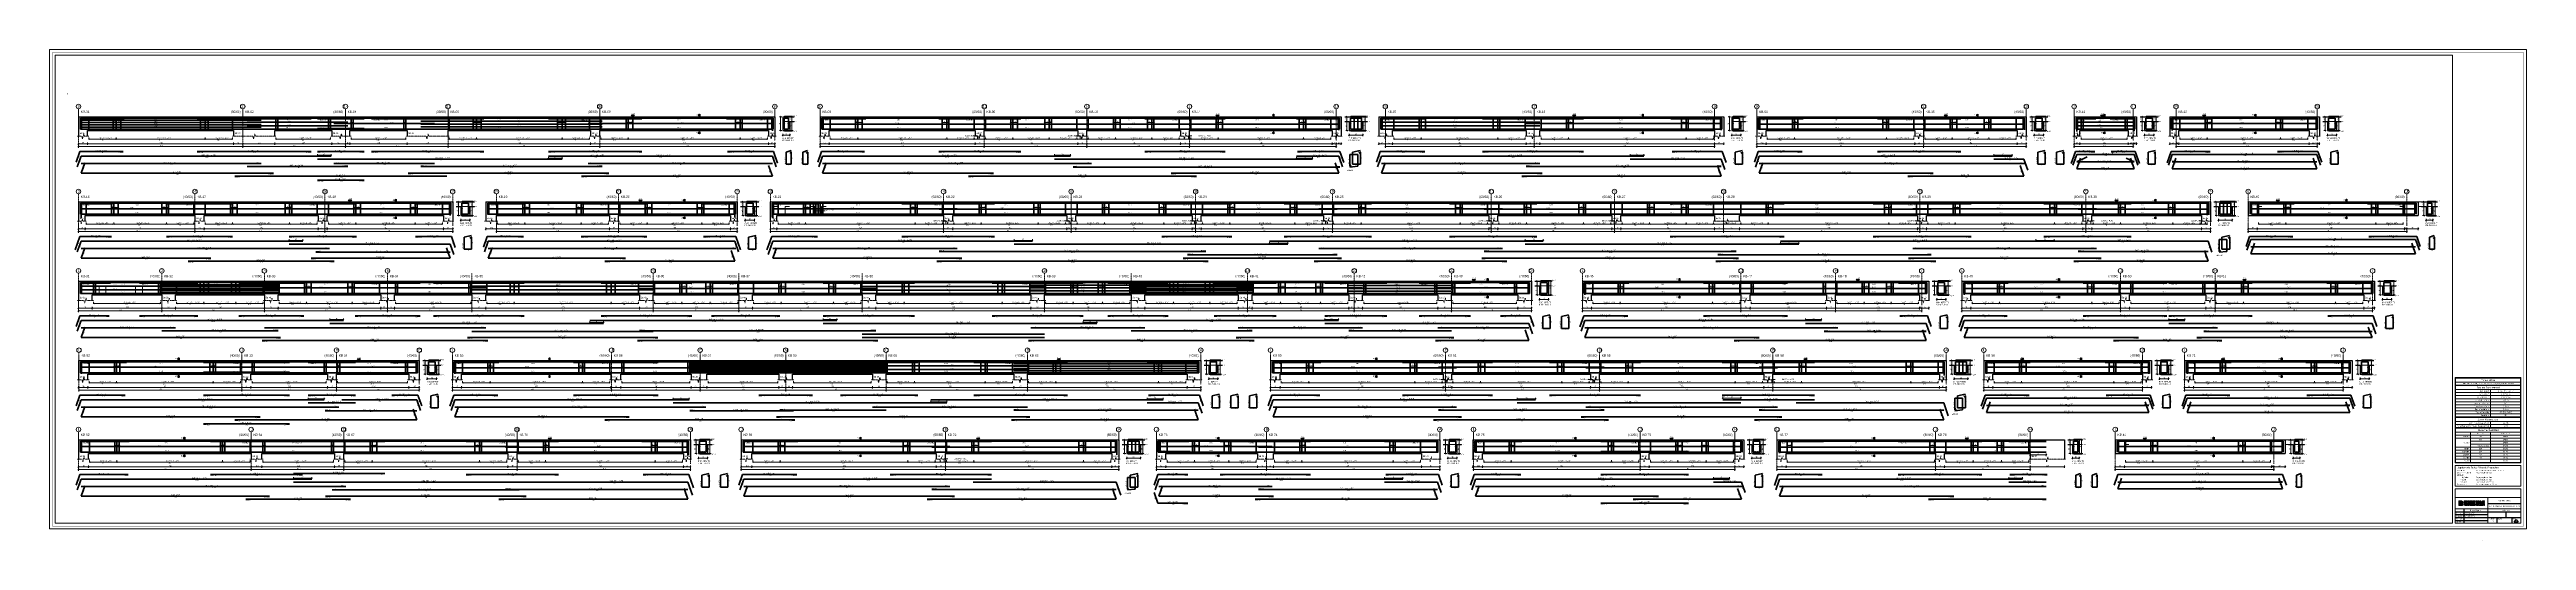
# Model space of a CAD drawing. Header units: millimetres. Extents: x -267 to 94375, y 6431 to 10838.
# Drawn here: x 72654 to 94375, y 6431 to 10732 of the extents above; entities that cross this region are included whole.
import ezdxf
from ezdxf.enums import TextEntityAlignment as Align

# ---------------------------------------------------------------- set-up
doc = ezdxf.new("R2010")
doc.units = ezdxf.units.MM
doc.header["$LTSCALE"] = 0.0001
doc.linetypes.add('DASHED', pattern=[19.05, 12.7, -6.35])
for name, color, linetype, lineweight in [('AKS BALONU (BEYKENT)', 7, 'Continuous', 20), ('AKS CIZGISI (BEYKENT)', 252, 'DASHED', 20), ('AKS NO (BEYKENT)', 3, 'Continuous', 20), ('DIM_LAY', 8, 'Continuous', 20), ('DONATI (BEYKENT)', 4, 'Continuous', 35), ('DONATI KESIT (BEYKENT)', 7, 'Continuous', 20), ('DONATI YAZISI (BEYKENT)', 3, 'Continuous', 20), ('I.DONATI OKU (BEYKENT)', 160, 'Continuous', 20), ('KESIT ISMI (BEYKENT)', 6, 'Continuous', 20), ('KESIT SINIRI (BEYKENT)', 241, 'DASHED', 20), ('KESIT_(BEYKENT)', 151, 'Continuous', 25), ('KIRIS (BEYKENT)', 2, 'Continuous', 30), ('KIRIS ISMI (BEYKENT)', 40, 'Continuous', 20), ('KOLON ISMI (BEYKENT)', 91, 'Continuous', 20), ('KOT CIZGI (BEYKENT)', 120, 'Continuous', 20), ('KOT YAZI (BEYKENT)', 7, 'Continuous', 20), ('Metraj Tablosu Ana Başlık', 1, 'Continuous', 20), ('Metraj Tablosu Başlık', 1, 'Continuous', 20), ('OLCU (BEYKENT)', 14, 'Continuous', 20), ('OLCU YAZISI (BEYKENT)', 7, 'Continuous', 20), ('PENC2', 1, 'Continuous', 20), ('PENC4', 3, 'Continuous', 50), ('SHEETSUMMARY-35', 9, 'Continuous', 20), ('SHEETSUMMARY-50', 152, 'Continuous', 20), ('SheetView', 40, 'Continuous', 20), ('SheetViewOut', 231, 'Continuous', 20)]:
    doc.layers.add(name, color=color, linetype=linetype, lineweight=lineweight)
doc.layers.add('Metraj Tablosu Yazı', color=8, linetype='Continuous', lineweight=20, true_color=0x414141)
doc.layers.add('Metraj Tablosu Çizgi', color=171, linetype='Continuous', lineweight=20, true_color=0xaaaaff)
for name, color, linetype in [('SHEETSUMMARY-10', 8, 'Continuous'), ('SHEETSUMMARY-30', 82, 'Continuous'), ('SHEETSUMMARY-40', 231, 'Continuous'), ('TEXT-175', 12, 'Continuous')]:
    doc.layers.add(name, color=color, linetype=linetype)
doc.styles.add('KOT (BEYKENT)', font='')
doc.styles.add('OLCU (BEYKENT)', font='')
doc.styles.add('stastyle', font='RomanSTA.ttf')
doc.styles.add('YAZI (BEYKENT)', font='')
doc.styles.get('KOT (BEYKENT)').set_extended_font_data('Bahnschrift Light Condensed')
doc.styles.get('OLCU (BEYKENT)').set_extended_font_data('Bahnschrift Light Condensed')
doc.styles.get('YAZI (BEYKENT)').set_extended_font_data('Bahnschrift Light Condensed')

# ---------------------------------------------------------------- blocks, each defined once
blk = doc.blocks.new('A$C23ea3c7e')
at = {"true_color": 0x2776bb}
h = blk.add_hatch(color=152, dxfattribs=at)
h.dxf.hatch_style = 1
h.paths.add_polyline_path([(56, -30), (31, -30), (31, -41), (56, -41, -1), (56, -44), (31, -44), (31, -56), (56, -56, 1)])
at = {"true_color": 0x58ba48}
h = blk.add_hatch(color=85, dxfattribs=at)
h.dxf.hatch_style = 1
h.paths.add_polyline_path([(68, -53, -0.217429), (56, -59), (31, -59), (31, -70), (56, -70, 0.507982)])
at = {"true_color": 0x2776bb}
h = blk.add_hatch(color=152, dxfattribs=at)
h.dxf.hatch_style = 1
h.paths.add_polyline_path([(91, -53), (91, -52), (91, -51), (91, -50), (91, -47), (91, -46), (91, -45), (91, -45), (90, -44), (90, -44), (89, -43), (89, -43), (88, -42), (87, -42), (88, -42), (88, -42), (89, -41), (89, -41), (90, -41), (90, -40), (90, -39), (91, -39), (91, -38), (91, -35, 0.414214), (85, -30), (79, -30), (79, -56), (86, -56), (86, -56), (87, -55), (88, -55), (88, -55), (89, -55), (89, -54), (90, -54), (90, -53)])
h.paths.add_polyline_path([(87, -51), (87, -51), (86, -52), (85, -52), (83, -52), (83, -44), (85, -44), (85, -44), (86, -44), (86, -45), (87, -45), (87, -46), (87, -47), (87, -50)], flags=16)
h.paths.add_polyline_path([(85, -41), (83, -41), (83, -34), (85, -34, -0.414214), (87, -36), (87, -39, -0.414214)], flags=16)
h = blk.add_hatch(color=8)
h.dxf.hatch_style = 1
h.paths.add_polyline_path([(80, -59), (79, -59), (79, -70), (80, -70), (80, -62), (84, -68), (85, -68), (88, -62), (88, -70), (89, -70), (89, -59), (88, -59), (84, -67)])
h = blk.add_hatch(color=8)
h.dxf.hatch_style = 1
h.paths.add_polyline_path([(92, -67), (92, -67), (92, -68), (93, -68), (93, -69), (93, -69), (93, -69), (94, -70), (94, -70), (95, -70), (95, -70), (96, -70), (97, -70), (97, -70), (97, -69), (98, -69), (98, -69), (98, -70), (99, -70), (99, -62), (98, -62), (98, -67), (98, -68), (97, -68), (97, -68), (97, -69), (96, -69), (95, -69), (95, -69), (94, -68), (94, -68), (94, -67), (94, -67), (94, -62), (92, -62)])
h = blk.add_hatch(color=152, dxfattribs=at)
h.dxf.hatch_style = 1
h.paths.add_polyline_path([(93, -30), (93, -56), (104, -56), (104, -52), (97, -52), (97, -45), (103, -45), (103, -41), (97, -41), (97, -34), (104, -34), (104, -30)])
h = blk.add_hatch(color=8)
h.dxf.hatch_style = 1
h.paths.add_polyline_path([(95, -60), (95, -59), (93, -59), (93, -60)])
h = blk.add_hatch(color=8)
h.dxf.hatch_style = 1
h.paths.add_polyline_path([(98, -60), (98, -59), (97, -59), (97, -60)])
h = blk.add_hatch(color=8)
h.dxf.hatch_style = 1
h.paths.add_polyline_path([(102, -70), (104, -70), (104, -65), (104, -64), (104, -64), (104, -63), (105, -63), (106, -63), (106, -63), (107, -63), (107, -64), (108, -64), (108, -65), (108, -65), (108, -70), (109, -70), (109, -65), (109, -65), (109, -64), (109, -64), (109, -63), (109, -63), (108, -63), (108, -62), (108, -62), (107, -62), (106, -62), (106, -62), (105, -62), (105, -62), (104, -63), (104, -63), (104, -63), (104, -59), (102, -59)])
h = blk.add_hatch(color=152, dxfattribs=at)
h.dxf.hatch_style = 1
h.paths.add_polyline_path([(110, -45), (110, -56), (114, -56), (114, -45), (119, -30), (115, -30), (112, -41), (109, -30), (105, -30)])
h = blk.add_hatch(color=8)
h.dxf.hatch_style = 1
h.paths.add_polyline_path([(112, -63), (112, -64), (112, -64), (112, -64), (112, -65), (112, -66), (112, -67), (112, -67), (112, -67), (112, -68), (112, -68), (112, -68), (113, -69), (113, -69), (114, -70), (114, -70), (114, -70), (115, -70), (116, -70), (116, -70), (117, -70), (117, -70), (118, -69), (118, -69), (119, -69), (118, -68), (117, -68), (117, -69), (116, -69), (116, -69), (115, -69), (114, -68), (114, -68), (113, -68), (113, -67), (113, -67), (119, -67), (119, -66), (119, -65), (119, -65), (119, -64), (119, -64), (119, -64), (118, -63), (118, -63), (117, -62), (117, -62), (117, -62), (116, -62), (115, -62), (115, -62), (115, -62), (114, -62), (113, -62), (113, -62), (113, -63)])
h.paths.add_polyline_path([(114, -63), (115, -63), (115, -63), (116, -63), (117, -63), (117, -64), (117, -64), (118, -65), (118, -65), (113, -65), (113, -65), (113, -65), (113, -64), (114, -64)], flags=16)
h = blk.add_hatch(color=152, dxfattribs=at)
h.dxf.hatch_style = 1
h.paths.add_polyline_path([(120, -30), (120, -56), (124, -56), (124, -49), (126, -45), (130, -56), (134, -56), (128, -40), (133, -30), (129, -30), (124, -42), (124, -30)])
h = blk.add_hatch(color=8)
h.dxf.hatch_style = 1
h.paths.add_polyline_path([(121, -62), (121, -70), (123, -70), (123, -65), (123, -64), (123, -64), (124, -63), (124, -63), (125, -63), (125, -63), (126, -63), (127, -64), (127, -64), (127, -65), (127, -65), (127, -70), (129, -70), (129, -65), (129, -65), (128, -64), (128, -64), (128, -63), (128, -63), (128, -63), (127, -62), (127, -62), (126, -62), (126, -62), (125, -62), (124, -62), (124, -62), (124, -63), (123, -63), (123, -63), (123, -62)])
h = blk.add_hatch(color=8)
h.dxf.hatch_style = 1
h.paths.add_polyline_path([(131, -65), (131, -65), (131, -67), (131, -67), (131, -67), (131, -68), (131, -69), (132, -69), (132, -69), (132, -70), (133, -70), (133, -70), (134, -70), (135, -70), (135, -70), (136, -70), (136, -70), (136, -69), (137, -69), (137, -70), (138, -70), (138, -59), (137, -59), (137, -63), (136, -63), (136, -63), (136, -62), (135, -62), (135, -62), (134, -62), (133, -62), (133, -62), (132, -62), (132, -63), (132, -63), (131, -63), (131, -64), (131, -64)])
h.paths.add_polyline_path([(133, -63), (134, -63), (135, -63), (135, -63), (136, -63), (136, -64), (136, -64), (136, -64), (137, -65), (137, -67), (136, -68), (136, -68), (136, -69), (135, -69), (135, -69), (134, -69), (133, -69), (133, -68), (133, -68), (133, -67), (132, -67), (132, -65), (133, -65), (133, -64), (133, -64)], flags=16)
h = blk.add_hatch(color=152, dxfattribs=at)
h.dxf.hatch_style = 1
h.paths.add_polyline_path([(135, -30), (135, -56), (147, -56), (147, -52), (139, -52), (139, -45), (146, -45), (146, -41), (139, -41), (139, -34), (147, -34), (147, -30)])
h = blk.add_hatch(color=8)
h.dxf.hatch_style = 1
h.paths.add_polyline_path([(141, -60), (142, -60), (142, -59), (141, -59)])
h = blk.add_hatch(color=8)
h.dxf.hatch_style = 1
h.paths.add_polyline_path([(141, -62), (141, -70), (142, -70), (142, -62)])
h = blk.add_hatch(color=8)
h.dxf.hatch_style = 1
h.paths.add_polyline_path([(152, -68), (152, -67), (152, -67), (152, -66), (152, -66), (151, -66), (150, -65), (150, -65), (150, -65), (149, -65), (149, -65), (149, -65), (149, -65), (148, -65), (147, -65), (147, -65), (146, -64), (146, -64), (147, -63), (147, -63), (148, -63), (148, -63), (149, -63), (150, -63), (150, -63), (151, -64), (152, -63), (151, -63), (151, -62), (150, -62), (150, -62), (149, -62), (148, -62), (148, -62), (148, -62), (147, -62), (146, -62), (146, -62), (146, -63), (145, -63), (145, -63), (145, -64), (145, -64), (145, -65), (145, -65), (145, -66), (146, -66), (146, -66), (146, -66), (147, -66), (148, -66), (148, -66), (148, -66), (148, -66), (148, -66), (149, -66), (150, -67), (150, -67), (151, -68), (150, -68), (150, -68), (150, -69), (149, -69), (148, -69), (147, -69), (147, -69), (146, -68), (146, -68), (145, -68), (144, -69), (145, -69), (146, -69), (146, -70), (147, -70), (147, -70), (148, -70), (148, -70), (149, -70), (149, -70), (150, -70), (150, -70), (151, -70), (151, -69), (152, -69), (152, -69), (152, -68)])
h = blk.add_hatch(color=152, dxfattribs=at)
h.dxf.hatch_style = 1
h.paths.add_polyline_path([(149, -30), (149, -56), (153, -56), (153, -39), (159, -56), (162, -56), (162, -30), (158, -30), (158, -47), (152, -30)])
h = blk.add_hatch(color=8)
h.dxf.hatch_style = 1
h.paths.add_polyline_path([(156, -68), (156, -59), (154, -59), (154, -68), (154, -69), (155, -69), (155, -69), (155, -70), (156, -70), (156, -70), (157, -70), (157, -69), (157, -69), (156, -69)])
h = blk.add_hatch(color=8)
h.dxf.hatch_style = 1
h.paths.add_polyline_path([(161, -60), (161, -59), (159, -59), (159, -60)])
h = blk.add_hatch(color=8)
h.dxf.hatch_style = 1
h.paths.add_polyline_path([(161, -62), (159, -62), (159, -70), (161, -70)])
h = blk.add_hatch(color=152, dxfattribs=at)
h.dxf.hatch_style = 1
h.paths.add_polyline_path([(163, -34), (168, -34), (168, -56), (172, -56), (172, -34), (176, -34), (176, -30), (163, -30)])
h = blk.add_hatch(color=8)
h.dxf.hatch_style = 1
h.paths.add_polyline_path([(165, -59), (164, -59), (164, -70), (165, -70), (165, -68), (167, -66), (170, -70), (172, -70), (168, -65), (171, -62), (169, -62), (165, -66)])
h = blk.add_hatch(color=8)
h.dxf.hatch_style = 1
h.paths.add_polyline_path([(179, -64), (179, -59), (178, -59), (178, -70), (179, -70), (179, -65), (185, -65), (185, -70), (187, -70), (187, -59), (185, -59), (185, -64)])
at = {"true_color": 0x58ba48}
h = blk.add_hatch(color=85, dxfattribs=at)
h.dxf.hatch_style = 1
h.paths.add_polyline_path([(185, -56), (189, -56), (189, -46), (192, -46), (192, -46), (193, -45), (194, -45), (195, -45), (195, -45), (196, -44), (196, -44), (197, -43), (197, -43), (197, -42), (197, -42), (197, -41), (197, -40), (197, -36), (197, -36), (197, -35), (197, -34), (197, -33), (197, -33), (196, -32), (196, -32), (195, -31), (195, -31), (194, -31), (194, -30), (193, -30), (192, -30), (191, -30), (185, -30)])
h.paths.add_polyline_path([(189, -42), (189, -34), (191, -34), (192, -34), (192, -34), (193, -34), (193, -35), (193, -35), (193, -36), (193, -40), (193, -40), (193, -41), (193, -41), (192, -42), (192, -42), (191, -42)], flags=16)
h = blk.add_hatch(color=8)
h.dxf.hatch_style = 1
h.paths.add_polyline_path([(191, -60), (191, -59), (190, -59), (190, -60)])
h = blk.add_hatch(color=8)
h.dxf.hatch_style = 1
h.paths.add_polyline_path([(190, -70), (191, -70), (191, -62), (190, -62)])
h = blk.add_hatch(color=8)
h.dxf.hatch_style = 1
h.paths.add_polyline_path([(199, -63), (194, -69), (194, -70), (201, -70), (201, -69), (196, -69), (200, -63), (200, -62), (194, -62), (194, -63)])
h = blk.add_hatch(color=85, dxfattribs=at)
h.dxf.hatch_style = 1
h.paths.add_polyline_path([(200, -30), (200, -56), (204, -56), (204, -45), (206, -45), (210, -56), (214, -56), (210, -44), (210, -44), (210, -44), (211, -44), (211, -43), (212, -43), (212, -42), (213, -42), (213, -41), (213, -40), (213, -40), (213, -39), (213, -36), (213, -35), (213, -35), (213, -34), (213, -33), (212, -33), (212, -32), (211, -31), (211, -31), (210, -31), (210, -30), (209, -30), (208, -30), (207, -30), (207, -30)])
h.paths.add_polyline_path([(204, -41), (204, -34), (207, -34), (207, -34), (208, -34), (208, -34), (209, -35), (209, -35), (209, -36), (209, -39), (209, -39), (209, -40), (209, -40), (208, -41), (208, -41), (207, -41)], flags=16)
h = blk.add_hatch(color=8)
h.dxf.hatch_style = 1
h.paths.add_polyline_path([(204, -63), (204, -62), (203, -62), (203, -70), (204, -70), (204, -65), (205, -64), (205, -64), (205, -63), (206, -63), (206, -63), (207, -63), (207, -63), (208, -64), (208, -64), (208, -65), (208, -65), (208, -70), (210, -70), (210, -65), (210, -65), (210, -65), (210, -64), (210, -64), (211, -64), (211, -63), (212, -63), (212, -63), (213, -63), (213, -64), (214, -64), (214, -65), (214, -65), (214, -70), (215, -70), (215, -65), (215, -64), (215, -64), (215, -63), (215, -63), (214, -63), (214, -62), (213, -62), (213, -62), (212, -62), (212, -62), (211, -62), (211, -62), (210, -62), (210, -63), (210, -63), (210, -64), (209, -63), (209, -63), (209, -63), (208, -62), (208, -62), (208, -62), (207, -62), (206, -62), (206, -62), (205, -62), (205, -63), (205, -63)])
h = blk.add_hatch(color=85, dxfattribs=at)
h.dxf.hatch_style = 1
h.paths.add_polyline_path([(217, -36), (217, -49), (217, -50), (217, -51), (217, -51), (217, -52), (217, -53), (218, -53), (218, -53), (218, -54), (219, -54), (220, -55), (220, -55), (221, -55), (222, -55), (222, -56), (223, -56), (224, -56), (225, -55), (225, -55), (226, -55), (227, -55), (227, -55), (227, -54), (228, -54), (228, -53), (229, -53), (229, -52), (229, -52), (229, -51), (230, -50), (230, -49), (230, -36), (230, -36), (230, -35), (229, -34), (229, -33), (229, -33), (229, -33), (228, -32), (228, -32), (227, -31), (227, -31), (226, -31), (226, -30), (225, -30), (224, -30), (223, -30), (223, -30), (222, -30), (221, -30), (220, -30), (220, -31), (220, -31), (219, -31), (218, -32), (218, -32), (217, -33), (217, -33), (217, -34), (217, -35), (217, -35)])
h.paths.add_polyline_path([(221, -36), (221, -36), (221, -35), (221, -35), (222, -34), (222, -34), (223, -34), (224, -34), (225, -34), (225, -34), (225, -35), (226, -36), (226, -36), (226, -49), (226, -50), (225, -51), (225, -51), (225, -51), (224, -52), (223, -52), (222, -52), (222, -51), (221, -51), (221, -51), (221, -50), (221, -49)], flags=16)
h = blk.add_hatch(color=8)
h.dxf.hatch_style = 1
h.paths.add_polyline_path([(221, -62), (221, -62), (221, -62), (220, -62), (219, -62), (219, -62), (219, -63), (218, -63), (218, -64), (218, -64), (218, -64), (218, -65), (218, -66), (218, -66), (218, -67), (218, -67), (218, -68), (218, -68), (218, -68), (219, -69), (219, -69), (219, -70), (220, -70), (220, -70), (221, -70), (222, -70), (222, -70), (223, -70), (223, -70), (224, -69), (224, -69), (225, -69), (224, -68), (223, -68), (223, -69), (222, -69), (222, -69), (221, -69), (220, -68), (220, -68), (219, -68), (219, -67), (219, -66), (225, -66), (225, -66), (225, -65), (225, -65), (225, -64), (225, -64), (225, -64), (224, -63), (224, -63), (223, -62), (223, -62), (223, -62), (222, -62)])
h.paths.add_polyline_path([(221, -63), (222, -63), (223, -63), (223, -64), (223, -64), (223, -65), (224, -65), (219, -65), (219, -65), (219, -65), (219, -64), (220, -64), (220, -63), (221, -63)], flags=16)
h = blk.add_hatch(color=8)
h.dxf.hatch_style = 1
h.paths.add_polyline_path([(227, -62), (227, -63), (228, -63), (228, -68), (228, -69), (228, -69), (228, -70), (228, -70), (229, -70), (230, -70), (231, -70), (231, -69), (230, -69), (230, -69), (229, -69), (229, -68), (229, -63), (231, -63), (231, -62), (229, -62), (229, -60), (228, -60), (228, -62)])
h = blk.add_hatch(color=85, dxfattribs=at)
h.dxf.hatch_style = 1
h.paths.add_polyline_path([(231, -53), (232, -54), (232, -54), (233, -54), (234, -55), (234, -55), (234, -55), (235, -55), (236, -56), (237, -56), (237, -56), (238, -55), (238, -55), (239, -55), (240, -55), (240, -55), (241, -54), (241, -54), (242, -53), (242, -53), (242, -52), (242, -51), (242, -51), (242, -50), (242, -30), (239, -30), (239, -50), (238, -51), (238, -51), (237, -52), (236, -52), (236, -52), (235, -51), (235, -51), (234, -50)])
h = blk.add_hatch(color=8)
h.dxf.hatch_style = 1
h.paths.add_polyline_path([(233, -59), (233, -68), (233, -69), (233, -69), (234, -69), (234, -70), (235, -70), (235, -70), (236, -70), (236, -69), (235, -69), (235, -69), (235, -68), (235, -59)])
h = blk.add_hatch(color=8)
h.dxf.hatch_style = 1
h.paths.add_polyline_path([(238, -65), (238, -66), (238, -67), (238, -67), (238, -67), (238, -68), (238, -68), (238, -69), (239, -69), (239, -69), (240, -70), (240, -70), (241, -70), (241, -70), (242, -70), (242, -70), (243, -70), (244, -70), (244, -70), (245, -69), (245, -69), (244, -68), (244, -68), (243, -69), (242, -69), (242, -69), (241, -69), (240, -69), (240, -68), (240, -68), (239, -67), (239, -67), (245, -67), (245, -66), (245, -65), (245, -65), (245, -64), (245, -64), (245, -64), (244, -63), (244, -63), (244, -62), (244, -62), (243, -62), (242, -62), (242, -62), (241, -62), (241, -62), (240, -62), (240, -62), (240, -62), (239, -63), (239, -63), (238, -64), (238, -64), (238, -64)])
h.paths.add_polyline_path([(240, -63), (241, -63), (242, -63), (242, -63), (243, -63), (243, -64), (244, -64), (244, -65), (244, -65), (239, -65), (239, -65), (239, -65), (240, -64), (240, -64)], flags=16)
h = blk.add_hatch(color=85, dxfattribs=at)
h.dxf.hatch_style = 1
h.paths.add_polyline_path([(246, -30), (246, -56), (257, -56), (257, -52), (250, -52), (250, -45), (256, -45), (256, -41), (250, -41), (250, -34), (257, -34), (257, -30)])
h = blk.add_hatch(color=8)
h.dxf.hatch_style = 1
h.paths.add_polyline_path([(248, -62), (248, -70), (249, -70), (249, -65), (249, -64), (250, -64), (250, -63), (251, -63), (251, -63), (252, -63), (253, -64), (254, -63), (253, -62), (253, -62), (252, -62), (252, -62), (251, -62), (251, -62), (250, -62), (250, -63), (249, -63), (249, -63), (249, -62)])
h = blk.add_hatch(color=8)
h.dxf.hatch_style = 1
h.paths.add_polyline_path([(255, -60), (257, -60), (257, -59), (255, -59)])
h = blk.add_hatch(color=8)
h.dxf.hatch_style = 1
h.paths.add_polyline_path([(255, -62), (255, -70), (257, -70), (257, -62)])
at = {"color": 152, "true_color": 0x2776bb}
for p, q in [((31, -30), (56, -30)), ((31, -30), (31, -41)), ((31, -41), (56, -41)), ((31, -44), (31, -56)), ((31, -44), (56, -44)), ((31, -56), (56, -56))]:
    blk.add_line(p, q, dxfattribs=at)
at = {"color": 85, "true_color": 0x58ba48}
for p, q in [((31, -59), (56, -59)), ((31, -59), (31, -70)), ((31, -70), (56, -70))]:
    blk.add_line(p, q, dxfattribs=at)
at = {"color": 152, "true_color": 0x2776bb}
for points in [[(90, -53), (91, -53), (91, -52), (91, -51), (91, -50), (91, -47), (91, -46), (91, -45), (91, -45), (90, -44), (90, -44), (89, -43), (89, -43), (88, -42), (87, -42), (88, -42), (88, -42), (89, -41), (89, -41), (90, -41), (90, -40), (90, -39), (91, -39), (91, -38), (91, -35, 0.414214), (85, -30), (79, -30), (79, -56), (86, -56), (86, -56), (87, -55), (88, -55), (88, -55), (89, -55), (89, -54), (90, -54)], [(85, -41), (83, -41), (83, -34), (85, -34, -0.414214), (87, -36), (87, -39, -0.414214)]]:
    blk.add_lwpolyline(points, format="xyb", close=True, dxfattribs=at)
at = {"color": 8}
for points in [[(89, -59), (88, -59), (84, -67), (80, -59), (79, -59), (79, -70), (80, -70), (80, -62), (84, -68), (85, -68), (88, -62), (88, -70), (89, -70)], [(94, -62), (92, -62), (92, -67), (92, -67), (92, -68), (93, -68), (93, -69), (93, -69), (93, -69), (94, -70), (94, -70), (95, -70), (95, -70), (96, -70), (97, -70), (97, -70), (97, -69), (98, -69), (98, -69), (98, -70), (99, -70), (99, -62), (98, -62), (98, -67), (98, -67), (98, -68), (97, -68), (97, -68), (97, -69), (96, -69), (95, -69), (95, -69), (94, -68), (94, -68), (94, -67), (94, -67)], [(95, -59), (93, -59), (93, -60), (95, -60)], [(98, -59), (97, -59), (97, -60), (98, -60)], [(104, -64), (104, -63), (105, -63), (106, -63), (106, -63), (107, -63), (107, -64), (108, -64), (108, -65), (108, -65), (108, -70), (109, -70), (109, -65), (109, -65), (109, -64), (109, -64), (109, -63), (109, -63), (108, -63), (108, -62), (108, -62), (107, -62), (106, -62), (106, -62), (105, -62), (105, -62), (104, -63), (104, -63), (104, -63), (104, -59), (102, -59), (102, -70), (104, -70), (104, -65), (104, -65), (104, -64)], [(118, -63), (117, -62), (117, -62), (117, -62), (116, -62), (115, -62), (115, -62), (115, -62), (114, -62), (113, -62), (113, -62), (113, -63), (112, -63), (112, -64), (112, -64), (112, -64), (112, -65), (112, -66), (112, -67), (112, -67), (112, -67), (112, -68), (112, -68), (112, -68), (113, -69), (113, -69), (114, -70), (114, -70), (114, -70), (115, -70), (116, -70), (116, -70), (117, -70), (117, -70), (118, -69), (118, -69), (119, -69), (118, -68), (117, -68), (117, -69), (116, -69), (116, -69), (115, -69), (115, -69), (114, -68), (114, -68), (114, -68), (113, -68), (113, -67), (113, -67), (119, -67), (119, -66), (119, -65), (119, -65), (119, -64), (119, -64), (119, -64), (118, -63)], [(114, -63), (115, -63), (115, -63), (116, -63), (117, -63), (117, -64), (117, -64), (117, -64), (118, -65), (118, -65), (113, -65), (113, -65), (113, -65), (113, -64), (114, -64), (114, -64)], [(123, -64), (124, -63), (124, -63), (125, -63), (125, -63), (126, -63), (127, -64), (127, -64), (127, -65), (127, -65), (127, -70), (129, -70), (129, -65), (129, -65), (128, -64), (128, -64), (128, -63), (128, -63), (128, -63), (127, -62), (127, -62), (126, -62), (126, -62), (125, -62), (124, -62), (124, -62), (124, -63), (123, -63), (123, -63), (123, -62), (121, -62), (121, -70), (123, -70), (123, -65), (123, -65), (123, -64)], [(136, -63), (136, -62), (135, -62), (135, -62), (134, -62), (133, -62), (133, -62), (132, -62), (132, -63), (132, -63), (131, -63), (131, -64), (131, -64), (131, -65), (131, -65), (131, -67), (131, -67), (131, -67), (131, -68), (131, -69), (132, -69), (132, -69), (132, -70), (133, -70), (133, -70), (134, -70), (135, -70), (135, -70), (136, -70), (136, -70), (136, -69), (137, -69), (137, -70), (138, -70), (138, -59), (137, -59), (137, -63), (136, -63)], [(133, -63), (134, -63), (135, -63), (135, -63), (136, -63), (136, -64), (136, -64), (136, -64), (137, -65), (137, -67), (137, -67), (136, -68), (136, -68), (136, -69), (135, -69), (135, -69), (134, -69), (133, -69), (133, -68), (133, -68), (133, -67), (132, -67), (132, -65), (133, -65), (133, -64), (133, -64)], [(142, -59), (141, -59), (141, -60), (142, -60)], [(142, -62), (141, -62), (141, -70), (142, -70)], [(151, -63), (151, -62), (150, -62), (150, -62), (149, -62), (148, -62), (148, -62), (148, -62), (147, -62), (146, -62), (146, -62), (146, -63), (145, -63), (145, -63), (145, -64), (145, -64), (145, -65), (145, -65), (145, -66), (146, -66), (146, -66), (146, -66), (147, -66), (148, -66), (148, -66), (148, -66), (148, -66), (148, -66), (148, -66), (149, -66), (150, -67), (150, -67), (150, -67), (150, -67), (151, -68), (151, -68), (150, -68), (150, -68), (150, -69), (149, -69), (148, -69), (148, -69), (147, -69), (147, -69), (146, -68), (146, -68), (145, -68), (144, -69), (145, -69), (146, -69), (146, -70), (146, -70), (147, -70), (147, -70), (148, -70), (148, -70), (149, -70), (149, -70), (150, -70), (150, -70), (151, -70), (151, -69), (152, -69), (152, -69), (152, -68), (152, -68), (152, -67), (152, -67), (152, -66), (152, -66), (151, -66), (150, -65), (150, -65), (150, -65), (149, -65), (149, -65), (149, -65), (149, -65), (148, -65), (147, -65), (147, -65), (147, -65), (146, -65), (146, -64), (146, -64), (147, -63), (147, -63), (148, -63), (148, -63), (149, -63), (150, -63), (150, -63), (150, -63), (151, -64), (152, -63)], [(156, -59), (154, -59), (154, -68), (154, -69), (155, -69), (155, -69), (155, -70), (156, -70), (156, -70), (157, -70), (157, -69), (157, -69), (156, -69), (156, -68), (156, -68)], [(161, -59), (159, -59), (159, -60), (161, -60)], [(161, -62), (159, -62), (159, -70), (161, -70)], [(165, -59), (164, -59), (164, -70), (165, -70), (165, -68), (167, -66), (170, -70), (172, -70), (168, -65), (171, -62), (169, -62), (165, -66)], [(187, -59), (185, -59), (185, -64), (179, -64), (179, -59), (178, -59), (178, -70), (179, -70), (179, -65), (185, -65), (185, -70), (187, -70)], [(191, -59), (190, -59), (190, -60), (191, -60)], [(191, -62), (190, -62), (190, -70), (191, -70)], [(200, -62), (194, -62), (194, -63), (199, -63), (194, -69), (194, -70), (201, -70), (201, -69), (196, -69), (200, -63)], [(205, -64), (205, -63), (206, -63), (206, -63), (207, -63), (207, -63), (208, -64), (208, -64), (208, -65), (208, -65), (208, -70), (210, -70), (210, -65), (210, -65), (210, -65), (210, -64), (210, -64), (211, -64), (211, -63), (212, -63), (212, -63), (213, -63), (213, -64), (214, -64), (214, -65), (214, -65), (214, -70), (215, -70), (215, -65), (215, -65), (215, -64), (215, -64), (215, -63), (215, -63), (214, -63), (214, -62), (213, -62), (213, -62), (212, -62), (212, -62), (211, -62), (211, -62), (210, -62), (210, -63), (210, -63), (210, -64), (209, -63), (209, -63), (209, -63), (208, -62), (208, -62), (208, -62), (207, -62), (206, -62), (206, -62), (205, -62), (205, -63), (205, -63), (204, -63), (204, -62), (203, -62), (203, -70), (204, -70), (204, -65), (204, -65), (205, -64)], [(219, -66), (225, -66), (225, -66), (225, -65), (225, -65), (225, -64), (225, -64), (225, -64), (224, -63), (224, -63), (223, -62), (223, -62), (223, -62), (222, -62), (221, -62), (221, -62), (221, -62), (220, -62), (219, -62), (219, -62), (219, -63), (218, -63), (218, -64), (218, -64), (218, -64), (218, -65), (218, -66), (218, -66), (218, -67), (218, -67), (218, -68), (218, -68), (218, -68), (219, -69), (219, -69), (219, -70), (220, -70), (220, -70), (221, -70), (222, -70), (222, -70), (223, -70), (223, -70), (224, -69), (224, -69), (225, -69), (224, -68), (223, -68), (223, -69), (222, -69), (222, -69), (221, -69), (221, -69), (220, -68), (220, -68), (220, -68), (219, -68), (219, -67)], [(219, -65), (219, -65), (219, -65), (219, -64), (220, -64), (220, -64), (220, -63), (221, -63), (221, -63), (222, -63), (223, -63), (223, -64), (223, -64), (223, -64), (223, -65), (224, -65)], [(229, -63), (231, -63), (231, -62), (229, -62), (229, -60), (228, -60), (228, -62), (227, -62), (227, -63), (228, -63), (228, -68), (228, -69), (228, -69), (228, -70), (228, -70), (229, -70), (230, -70), (231, -70), (231, -69), (230, -69), (230, -69), (229, -69), (229, -68), (229, -68)], [(235, -59), (233, -59), (233, -68), (233, -69), (233, -69), (234, -69), (234, -70), (235, -70), (235, -70), (236, -70), (236, -69), (235, -69), (235, -69), (235, -68), (235, -68)], [(245, -69), (244, -68), (244, -68), (243, -69), (242, -69), (242, -69), (242, -69), (241, -69), (240, -69), (240, -68), (240, -68), (240, -68), (239, -67), (239, -67), (245, -67), (245, -66), (245, -65), (245, -65), (245, -64), (245, -64), (245, -64), (244, -63), (244, -63), (244, -62), (244, -62), (243, -62), (242, -62), (242, -62), (241, -62), (241, -62), (240, -62), (240, -62), (240, -62), (239, -63), (239, -63), (238, -64), (238, -64), (238, -64), (238, -65), (238, -66), (238, -67), (238, -67), (238, -67), (238, -68), (238, -68), (238, -69), (239, -69), (239, -69), (240, -70), (240, -70), (241, -70), (241, -70), (242, -70), (242, -70), (243, -70), (244, -70), (244, -70), (245, -69)], [(239, -65), (239, -65), (239, -65), (240, -64), (240, -64), (240, -64), (240, -63), (241, -63), (242, -63), (242, -63), (243, -63), (243, -64), (243, -64), (244, -64), (244, -65), (244, -65), (244, -65)], [(249, -65), (249, -65), (249, -64), (250, -64), (250, -63), (251, -63), (251, -63), (251, -63), (252, -63), (252, -63), (253, -64), (254, -63), (253, -62), (253, -62), (252, -62), (252, -62), (251, -62), (251, -62), (250, -62), (250, -63), (249, -63), (249, -63), (249, -62), (248, -62), (248, -70), (249, -70)], [(257, -59), (255, -59), (255, -60), (257, -60)], [(257, -62), (255, -62), (255, -70), (257, -70)]]:
    blk.add_lwpolyline(points, close=True, dxfattribs=at)
at = {"color": 152, "true_color": 0x2776bb}
for points in [[(86, -52), (86, -52), (85, -52), (83, -52), (83, -44), (85, -44), (85, -44), (86, -44), (86, -45), (87, -45), (87, -46), (87, -47), (87, -50), (87, -51), (87, -51)], [(104, -52), (97, -52), (97, -45), (103, -45), (103, -41), (97, -41), (97, -34), (104, -34), (104, -30), (93, -30), (93, -56), (104, -56)], [(114, -45), (119, -30), (115, -30), (112, -41), (109, -30), (105, -30), (110, -45), (110, -56), (114, -56)], [(126, -45), (130, -56), (134, -56), (128, -40), (133, -30), (129, -30), (124, -42), (124, -30), (120, -30), (120, -56), (124, -56), (124, -49)], [(146, -41), (139, -41), (139, -34), (147, -34), (147, -30), (135, -30), (135, -56), (147, -56), (147, -52), (139, -52), (139, -45), (146, -45)], [(152, -30), (149, -30), (149, -56), (153, -56), (153, -39), (159, -56), (162, -56), (162, -30), (158, -30), (158, -47)], [(172, -34), (176, -34), (176, -30), (163, -30), (163, -34), (168, -34), (168, -56), (172, -56)]]:
    blk.add_lwpolyline(points, close=True, dxfattribs=at)
at = {"color": 85, "true_color": 0x58ba48}
for points in [[(197, -41), (197, -40), (197, -36), (197, -36), (197, -35), (197, -34), (197, -33), (197, -33), (196, -32), (196, -32), (195, -31), (195, -31), (194, -31), (194, -30), (193, -30), (192, -30), (191, -30), (185, -30), (185, -56), (189, -56), (189, -46), (191, -46), (192, -46), (192, -46), (193, -45), (194, -45), (195, -45), (195, -45), (196, -44), (196, -44), (197, -43), (197, -43), (197, -42), (197, -42)], [(193, -41), (193, -41), (192, -42), (192, -42), (191, -42), (189, -42), (189, -34), (191, -34), (192, -34), (192, -34), (193, -34), (193, -35), (193, -35), (193, -36), (193, -40), (193, -40)], [(212, -43), (212, -42), (213, -42), (213, -41), (213, -40), (213, -40), (213, -39), (213, -36), (213, -35), (213, -35), (213, -34), (213, -33), (212, -33), (212, -32), (211, -31), (211, -31), (210, -31), (210, -30), (209, -30), (208, -30), (207, -30), (207, -30), (200, -30), (200, -56), (204, -56), (204, -45), (206, -45), (210, -56), (214, -56), (210, -44), (210, -44), (210, -44), (211, -44), (211, -43)], [(204, -41), (204, -34), (207, -34), (207, -34), (208, -34), (208, -34), (209, -35), (209, -35), (209, -36), (209, -39), (209, -39), (209, -40), (209, -40), (208, -41), (208, -41), (207, -41)], [(230, -36), (230, -36), (230, -35), (229, -34), (229, -33), (229, -33), (229, -33), (228, -32), (228, -32), (227, -31), (227, -31), (226, -31), (226, -30), (225, -30), (224, -30), (223, -30), (223, -30), (222, -30), (221, -30), (220, -30), (220, -31), (220, -31), (219, -31), (218, -32), (218, -32), (217, -33), (217, -33), (217, -34), (217, -35), (217, -35), (217, -36), (217, -49), (217, -50), (217, -51), (217, -51), (217, -52), (217, -53), (218, -53), (218, -53), (218, -54), (219, -54), (220, -55), (220, -55), (221, -55), (222, -55), (222, -56), (223, -56), (224, -56), (225, -55), (225, -55), (226, -55), (227, -55), (227, -55), (227, -54), (228, -54), (228, -53), (229, -53), (229, -52), (229, -52), (229, -51), (230, -50), (230, -49)], [(221, -36), (221, -36), (221, -35), (221, -35), (222, -34), (222, -34), (223, -34), (224, -34), (225, -34), (225, -34), (225, -35), (226, -36), (226, -36), (226, -49), (226, -50), (225, -51), (225, -51), (225, -51), (224, -52), (223, -52), (222, -52), (222, -51), (221, -51), (221, -51), (221, -50), (221, -49)], [(242, -30), (239, -30), (239, -49), (238, -50), (238, -51), (238, -51), (238, -51), (237, -52), (236, -52), (236, -52), (235, -51), (235, -51), (234, -50), (231, -53), (232, -54), (232, -54), (233, -54), (234, -55), (234, -55), (234, -55), (235, -55), (236, -56), (237, -56), (237, -56), (238, -55), (238, -55), (239, -55), (240, -55), (240, -55), (241, -54), (241, -54), (242, -53), (242, -53), (242, -52), (242, -51), (242, -51), (242, -50)], [(256, -41), (250, -41), (250, -34), (257, -34), (257, -30), (246, -30), (246, -56), (257, -56), (257, -52), (250, -52), (250, -45), (256, -45)]]:
    blk.add_lwpolyline(points, close=True, dxfattribs=at)
at = {"color": 152, "true_color": 0x2776bb}
for radius in [12.8, 1.67]:
    blk.add_arc((56, -43), radius, 270, 90, dxfattribs=at)
at = {"color": 85, "true_color": 0x58ba48}
for centre, radius, end in [((56, -43), 16.1, 319.0673), ((56, -57), 12.8, 17.7189)]:
    blk.add_arc(centre, radius, 270, end, dxfattribs=at)

msp = doc.modelspace()

# ---------------------------------------------------------------- hatches: boundary and pattern name
at = {"layer": 'DONATI KESIT (BEYKENT)', "lineweight": 30}
h = msp.add_hatch(color=256, dxfattribs=at)
h.dxf.hatch_style = 1
h.paths.add_polyline_path([(79095.93, 10129.28, 1), (79100.93, 10129.28, 1)])
h = msp.add_hatch(color=256, dxfattribs=at)
h.dxf.hatch_style = 1
h.paths.add_polyline_path([(79095.93, 10082.78, 1), (79100.93, 10082.78, 1)])
h = msp.add_hatch(color=256, dxfattribs=at)
h.dxf.hatch_style = 1
h.paths.add_polyline_path([(79095.93, 10036.28, 1), (79100.93, 10036.28, 1)])
h = msp.add_hatch(color=256, dxfattribs=at)
h.dxf.hatch_style = 1
h.paths.add_polyline_path([(79104.18, 10129.28, 1), (79109.18, 10129.28, 1)])
h = msp.add_hatch(color=256, dxfattribs=at)
h.dxf.hatch_style = 1
h.paths.add_polyline_path([(79104.18, 10036.28, 1), (79109.18, 10036.28, 1)])
h = msp.add_hatch(color=256, dxfattribs=at)
h.dxf.hatch_style = 1
h.paths.add_polyline_path([(79112.43, 10129.28, 1), (79117.43, 10129.28, 1)])
h = msp.add_hatch(color=256, dxfattribs=at)
h.dxf.hatch_style = 1
h.paths.add_polyline_path([(79112.43, 10036.28, 1), (79117.43, 10036.28, 1)])
h = msp.add_hatch(color=256, dxfattribs=at)
h.dxf.hatch_style = 1
h.paths.add_polyline_path([(79120.68, 10129.28, 1), (79125.68, 10129.28, 1)])
h = msp.add_hatch(color=256, dxfattribs=at)
h.dxf.hatch_style = 1
h.paths.add_polyline_path([(79120.68, 10036.28, 1), (79125.68, 10036.28, 1)])
h = msp.add_hatch(color=256, dxfattribs=at)
h.dxf.hatch_style = 1
h.paths.add_polyline_path([(79128.93, 10129.28, 1), (79133.93, 10129.28, 1)])
h = msp.add_hatch(color=256, dxfattribs=at)
h.dxf.hatch_style = 1
h.paths.add_polyline_path([(79128.93, 10082.78, 1), (79133.93, 10082.78, 1)])
h = msp.add_hatch(color=256, dxfattribs=at)
h.dxf.hatch_style = 1
h.paths.add_polyline_path([(79128.93, 10036.28, 1), (79133.93, 10036.28, 1)])
h = msp.add_hatch(color=256, dxfattribs=at)
h.dxf.hatch_style = 1
h.paths.add_polyline_path([(84067.33, 10129.28, 1), (84062.33, 10129.28, 1)])
h = msp.add_hatch(color=256, dxfattribs=at)
h.dxf.hatch_style = 1
h.paths.add_polyline_path([(84067.33, 10082.78, 1), (84062.33, 10082.78, 1)])
h = msp.add_hatch(color=256, dxfattribs=at)
h.dxf.hatch_style = 1
h.paths.add_polyline_path([(84067.33, 10036.28, 1), (84062.33, 10036.28, 1)])
h = msp.add_hatch(color=256, dxfattribs=at)
h.dxf.hatch_style = 1
h.paths.add_polyline_path([(84078.22, 10036.28, 1), (84073.22, 10036.28, 1)])
h = msp.add_hatch(color=256, dxfattribs=at)
h.dxf.hatch_style = 1
h.paths.add_polyline_path([(84083.67, 10129.28, 1), (84078.67, 10129.28, 1)])
h = msp.add_hatch(color=256, dxfattribs=at)
h.dxf.hatch_style = 1
h.paths.add_polyline_path([(84089.11, 10036.28, 1), (84084.11, 10036.28, 1)])
h = msp.add_hatch(color=256, dxfattribs=at)
h.dxf.hatch_style = 1
h.paths.add_polyline_path([(84100, 10129.28, 1), (84095, 10129.28, 1)])
h = msp.add_hatch(color=256, dxfattribs=at)
h.dxf.hatch_style = 1
h.paths.add_polyline_path([(84100, 10036.28, 1), (84095, 10036.28, 1)])
h = msp.add_hatch(color=256, dxfattribs=at)
h.dxf.hatch_style = 1
h.paths.add_polyline_path([(84113.83, 10036.28, 1), (84108.83, 10036.28, 1)])
h = msp.add_hatch(color=256, dxfattribs=at)
h.dxf.hatch_style = 1
h.paths.add_polyline_path([(84127.67, 10129.28, 1), (84122.67, 10129.28, 1)])
h = msp.add_hatch(color=256, dxfattribs=at)
h.dxf.hatch_style = 1
h.paths.add_polyline_path([(84127.67, 10036.28, 1), (84122.67, 10036.28, 1)])
h = msp.add_hatch(color=256, dxfattribs=at)
h.dxf.hatch_style = 1
h.paths.add_polyline_path([(84138.55, 10036.28, 1), (84133.55, 10036.28, 1)])
h = msp.add_hatch(color=256, dxfattribs=at)
h.dxf.hatch_style = 1
h.paths.add_polyline_path([(84144, 10129.28, 1), (84139, 10129.28, 1)])
h = msp.add_hatch(color=256, dxfattribs=at)
h.dxf.hatch_style = 1
h.paths.add_polyline_path([(84149.44, 10036.28, 1), (84144.44, 10036.28, 1)])
h = msp.add_hatch(color=256, dxfattribs=at)
h.dxf.hatch_style = 1
h.paths.add_polyline_path([(84160.33, 10129.28, 1), (84155.33, 10129.28, 1)])
h = msp.add_hatch(color=256, dxfattribs=at)
h.dxf.hatch_style = 1
h.paths.add_polyline_path([(84160.33, 10082.78, 1), (84155.33, 10082.78, 1)])
h = msp.add_hatch(color=256, dxfattribs=at)
h.dxf.hatch_style = 1
h.paths.add_polyline_path([(84160.33, 10036.28, 1), (84155.33, 10036.28, 1)])
h = msp.add_hatch(color=256, dxfattribs=at)
h.dxf.hatch_style = 1
h.paths.add_polyline_path([(87420.92, 10129.28, 1), (87415.92, 10129.28, 1)])
h = msp.add_hatch(color=256, dxfattribs=at)
h.dxf.hatch_style = 1
h.paths.add_polyline_path([(87420.92, 10082.78, 1), (87415.92, 10082.78, 1)])
h = msp.add_hatch(color=256, dxfattribs=at)
h.dxf.hatch_style = 1
h.paths.add_polyline_path([(87420.92, 10036.28, 1), (87415.92, 10036.28, 1)])
h = msp.add_hatch(color=256, dxfattribs=at)
h.dxf.hatch_style = 1
h.paths.add_polyline_path([(87434.17, 10036.28, 1), (87429.17, 10036.28, 1)])
h = msp.add_hatch(color=256, dxfattribs=at)
h.dxf.hatch_style = 1
h.paths.add_polyline_path([(87438.59, 10129.28, 1), (87433.59, 10129.28, 1)])
h = msp.add_hatch(color=256, dxfattribs=at)
h.dxf.hatch_style = 1
h.paths.add_polyline_path([(87447.42, 10036.28, 1), (87442.42, 10036.28, 1)])
h = msp.add_hatch(color=256, dxfattribs=at)
h.dxf.hatch_style = 1
h.paths.add_polyline_path([(87456.25, 10129.28, 1), (87451.25, 10129.28, 1)])
h = msp.add_hatch(color=256, dxfattribs=at)
h.dxf.hatch_style = 1
h.paths.add_polyline_path([(87460.67, 10036.28, 1), (87455.67, 10036.28, 1)])
h = msp.add_hatch(color=256, dxfattribs=at)
h.dxf.hatch_style = 1
h.paths.add_polyline_path([(87473.92, 10129.28, 1), (87468.92, 10129.28, 1)])
h = msp.add_hatch(color=256, dxfattribs=at)
h.dxf.hatch_style = 1
h.paths.add_polyline_path([(87473.92, 10082.78, 1), (87468.92, 10082.78, 1)])
h = msp.add_hatch(color=256, dxfattribs=at)
h.dxf.hatch_style = 1
h.paths.add_polyline_path([(87473.92, 10036.28, 1), (87468.92, 10036.28, 1)])
h = msp.add_hatch(color=256, dxfattribs=at)
h.dxf.hatch_style = 1
h.paths.add_polyline_path([(90074.6, 10129.28, 1), (90069.6, 10129.28, 1)])
h = msp.add_hatch(color=256, dxfattribs=at)
h.dxf.hatch_style = 1
h.paths.add_polyline_path([(90074.6, 10082.78, 1), (90069.6, 10082.78, 1)])
h = msp.add_hatch(color=256, dxfattribs=at)
h.dxf.hatch_style = 1
h.paths.add_polyline_path([(90074.6, 10036.28, 1), (90069.6, 10036.28, 1)])
h = msp.add_hatch(color=256, dxfattribs=at)
h.dxf.hatch_style = 1
h.paths.add_polyline_path([(90092.27, 10129.28, 1), (90087.27, 10129.28, 1)])
h = msp.add_hatch(color=256, dxfattribs=at)
h.dxf.hatch_style = 1
h.paths.add_polyline_path([(90092.27, 10036.28, 1), (90087.27, 10036.28, 1)])
h = msp.add_hatch(color=256, dxfattribs=at)
h.dxf.hatch_style = 1
h.paths.add_polyline_path([(90109.94, 10129.28, 1), (90104.94, 10129.28, 1)])
h = msp.add_hatch(color=256, dxfattribs=at)
h.dxf.hatch_style = 1
h.paths.add_polyline_path([(90109.94, 10036.28, 1), (90104.94, 10036.28, 1)])
h = msp.add_hatch(color=256, dxfattribs=at)
h.dxf.hatch_style = 1
h.paths.add_polyline_path([(90127.6, 10129.28, 1), (90122.6, 10129.28, 1)])
h = msp.add_hatch(color=256, dxfattribs=at)
h.dxf.hatch_style = 1
h.paths.add_polyline_path([(90127.6, 10082.78, 1), (90122.6, 10082.78, 1)])
h = msp.add_hatch(color=256, dxfattribs=at)
h.dxf.hatch_style = 1
h.paths.add_polyline_path([(90127.6, 10036.28, 1), (90122.6, 10036.28, 1)])
h = msp.add_hatch(color=256, dxfattribs=at)
h.dxf.hatch_style = 1
h.paths.add_polyline_path([(91042.05, 10129.28, 1), (91037.05, 10129.28, 1)])
h = msp.add_hatch(color=256, dxfattribs=at)
h.dxf.hatch_style = 1
h.paths.add_polyline_path([(91042.05, 10096.61, 1), (91037.05, 10096.61, 1)])
h = msp.add_hatch(color=256, dxfattribs=at)
h.dxf.hatch_style = 1
h.paths.add_polyline_path([(91042.05, 10063.95, 1), (91037.05, 10063.95, 1)])
h = msp.add_hatch(color=256, dxfattribs=at)
h.dxf.hatch_style = 1
h.paths.add_polyline_path([(91042.05, 10036.28, 1), (91037.05, 10036.28, 1)])
h = msp.add_hatch(color=256, dxfattribs=at)
h.dxf.hatch_style = 1
h.paths.add_polyline_path([(91059.72, 10036.28, 1), (91054.72, 10036.28, 1)])
h = msp.add_hatch(color=256, dxfattribs=at)
h.dxf.hatch_style = 1
h.paths.add_polyline_path([(91068.55, 10129.28, 1), (91063.55, 10129.28, 1)])
h = msp.add_hatch(color=256, dxfattribs=at)
h.dxf.hatch_style = 1
h.paths.add_polyline_path([(91077.39, 10036.28, 1), (91072.39, 10036.28, 1)])
h = msp.add_hatch(color=256, dxfattribs=at)
h.dxf.hatch_style = 1
h.paths.add_polyline_path([(91095.05, 10129.28, 1), (91090.05, 10129.28, 1)])
h = msp.add_hatch(color=256, dxfattribs=at)
h.dxf.hatch_style = 1
h.paths.add_polyline_path([(91095.05, 10096.61, 1), (91090.05, 10096.61, 1)])
h = msp.add_hatch(color=256, dxfattribs=at)
h.dxf.hatch_style = 1
h.paths.add_polyline_path([(91095.05, 10063.95, 1), (91090.05, 10063.95, 1)])
h = msp.add_hatch(color=256, dxfattribs=at)
h.dxf.hatch_style = 1
h.paths.add_polyline_path([(91095.05, 10036.28, 1), (91090.05, 10036.28, 1)])
h = msp.add_hatch(color=256, dxfattribs=at)
h.dxf.hatch_style = 1
h.paths.add_polyline_path([(92644.44, 10129.28, 1), (92639.44, 10129.28, 1)])
h = msp.add_hatch(color=256, dxfattribs=at)
h.dxf.hatch_style = 1
h.paths.add_polyline_path([(92644.44, 10082.78, 1), (92639.44, 10082.78, 1)])
h = msp.add_hatch(color=256, dxfattribs=at)
h.dxf.hatch_style = 1
h.paths.add_polyline_path([(92644.44, 10036.28, 1), (92639.44, 10036.28, 1)])
h = msp.add_hatch(color=256, dxfattribs=at)
h.dxf.hatch_style = 1
h.paths.add_polyline_path([(92653.27, 10036.28, 1), (92648.27, 10036.28, 1)])
h = msp.add_hatch(color=256, dxfattribs=at)
h.dxf.hatch_style = 1
h.paths.add_polyline_path([(92662.1, 10129.28, 1), (92657.1, 10129.28, 1)])
h = msp.add_hatch(color=256, dxfattribs=at)
h.dxf.hatch_style = 1
h.paths.add_polyline_path([(92662.1, 10036.28, 1), (92657.1, 10036.28, 1)])
h = msp.add_hatch(color=256, dxfattribs=at)
h.dxf.hatch_style = 1
h.paths.add_polyline_path([(92670.94, 10036.28, 1), (92665.94, 10036.28, 1)])
h = msp.add_hatch(color=256, dxfattribs=at)
h.dxf.hatch_style = 1
h.paths.add_polyline_path([(92679.77, 10129.28, 1), (92674.77, 10129.28, 1)])
h = msp.add_hatch(color=256, dxfattribs=at)
h.dxf.hatch_style = 1
h.paths.add_polyline_path([(92679.77, 10036.28, 1), (92674.77, 10036.28, 1)])
h = msp.add_hatch(color=256, dxfattribs=at)
h.dxf.hatch_style = 1
h.paths.add_polyline_path([(92688.6, 10036.28, 1), (92683.6, 10036.28, 1)])
h = msp.add_hatch(color=256, dxfattribs=at)
h.dxf.hatch_style = 1
h.paths.add_polyline_path([(92697.44, 10129.28, 1), (92692.44, 10129.28, 1)])
h = msp.add_hatch(color=256, dxfattribs=at)
h.dxf.hatch_style = 1
h.paths.add_polyline_path([(92697.44, 10082.78, 1), (92692.44, 10082.78, 1)])
h = msp.add_hatch(color=256, dxfattribs=at)
h.dxf.hatch_style = 1
h.paths.add_polyline_path([(92697.44, 10036.28, 1), (92692.44, 10036.28, 1)])
h = msp.add_hatch(color=256, dxfattribs=at)
h.dxf.hatch_style = 1
h.paths.add_polyline_path([(76270.92, 9384.28, 1), (76275.92, 9384.28, 1)])
h = msp.add_hatch(color=256, dxfattribs=at)
h.dxf.hatch_style = 1
h.paths.add_polyline_path([(76270.92, 9337.78, 1), (76275.92, 9337.78, 1)])
h = msp.add_hatch(color=256, dxfattribs=at)
h.dxf.hatch_style = 1
h.paths.add_polyline_path([(76288.59, 9384.28, 1), (76293.59, 9384.28, 1)])
h = msp.add_hatch(color=256, dxfattribs=at)
h.dxf.hatch_style = 1
h.paths.add_polyline_path([(76306.26, 9384.28, 1), (76311.26, 9384.28, 1)])
h = msp.add_hatch(color=256, dxfattribs=at)
h.dxf.hatch_style = 1
h.paths.add_polyline_path([(76323.92, 9384.28, 1), (76328.92, 9384.28, 1)])
h = msp.add_hatch(color=256, dxfattribs=at)
h.dxf.hatch_style = 1
h.paths.add_polyline_path([(76323.92, 9337.78, 1), (76328.92, 9337.78, 1)])
h = msp.add_hatch(color=256, dxfattribs=at)
h.dxf.hatch_style = 1
h.paths.add_polyline_path([(78765.8, 9384.28, 1), (78770.8, 9384.28, 1)])
h = msp.add_hatch(color=256, dxfattribs=at)
h.dxf.hatch_style = 1
h.paths.add_polyline_path([(78765.8, 9337.78, 1), (78770.8, 9337.78, 1)])
h = msp.add_hatch(color=256, dxfattribs=at)
h.dxf.hatch_style = 1
h.paths.add_polyline_path([(78783.47, 9384.28, 1), (78788.47, 9384.28, 1)])
h = msp.add_hatch(color=256, dxfattribs=at)
h.dxf.hatch_style = 1
h.paths.add_polyline_path([(78801.13, 9384.28, 1), (78806.13, 9384.28, 1)])
h = msp.add_hatch(color=256, dxfattribs=at)
h.dxf.hatch_style = 1
h.paths.add_polyline_path([(78818.8, 9384.28, 1), (78823.8, 9384.28, 1)])
h = msp.add_hatch(color=256, dxfattribs=at)
h.dxf.hatch_style = 1
h.paths.add_polyline_path([(78818.8, 9337.78, 1), (78823.8, 9337.78, 1)])
h = msp.add_hatch(color=256, dxfattribs=at)
h.dxf.hatch_style = 1
h.paths.add_polyline_path([(91685.48, 9384.28, 1), (91690.48, 9384.28, 1)])
h = msp.add_hatch(color=256, dxfattribs=at)
h.dxf.hatch_style = 1
h.paths.add_polyline_path([(91685.48, 9337.78, 1), (91690.48, 9337.78, 1)])
h = msp.add_hatch(color=256, dxfattribs=at)
h.dxf.hatch_style = 1
h.paths.add_polyline_path([(91701.81, 9384.28, 1), (91706.81, 9384.28, 1)])
h = msp.add_hatch(color=256, dxfattribs=at)
h.dxf.hatch_style = 1
h.paths.add_polyline_path([(91718.15, 9384.28, 1), (91723.15, 9384.28, 1)])
h = msp.add_hatch(color=256, dxfattribs=at)
h.dxf.hatch_style = 1
h.paths.add_polyline_path([(91745.81, 9384.28, 1), (91750.81, 9384.28, 1)])
h = msp.add_hatch(color=256, dxfattribs=at)
h.dxf.hatch_style = 1
h.paths.add_polyline_path([(91762.15, 9384.28, 1), (91767.15, 9384.28, 1)])
h = msp.add_hatch(color=256, dxfattribs=at)
h.dxf.hatch_style = 1
h.paths.add_polyline_path([(91778.48, 9384.28, 1), (91783.48, 9384.28, 1)])
h = msp.add_hatch(color=256, dxfattribs=at)
h.dxf.hatch_style = 1
h.paths.add_polyline_path([(91778.48, 9337.78, 1), (91783.48, 9337.78, 1)])
h = msp.add_hatch(color=256, dxfattribs=at)
h.dxf.hatch_style = 1
h.paths.add_polyline_path([(93505.48, 9384.28, 1), (93510.48, 9384.28, 1)])
h = msp.add_hatch(color=256, dxfattribs=at)
h.dxf.hatch_style = 1
h.paths.add_polyline_path([(93505.48, 9337.78, 1), (93510.48, 9337.78, 1)])
h = msp.add_hatch(color=256, dxfattribs=at)
h.dxf.hatch_style = 1
h.paths.add_polyline_path([(93538.48, 9384.28, 1), (93543.48, 9384.28, 1)])
h = msp.add_hatch(color=256, dxfattribs=at)
h.dxf.hatch_style = 1
h.paths.add_polyline_path([(93538.48, 9337.78, 1), (93543.48, 9337.78, 1)])
h = msp.add_hatch(color=256, dxfattribs=at)
h.dxf.hatch_style = 1
h.paths.add_polyline_path([(76270.92, 9291.28, 1), (76275.92, 9291.28, 1)])
h = msp.add_hatch(color=256, dxfattribs=at)
h.dxf.hatch_style = 1
h.paths.add_polyline_path([(76284.17, 9291.28, 1), (76289.17, 9291.28, 1)])
h = msp.add_hatch(color=256, dxfattribs=at)
h.dxf.hatch_style = 1
h.paths.add_polyline_path([(76297.42, 9291.28, 1), (76302.42, 9291.28, 1)])
h = msp.add_hatch(color=256, dxfattribs=at)
h.dxf.hatch_style = 1
h.paths.add_polyline_path([(76310.67, 9291.28, 1), (76315.67, 9291.28, 1)])
h = msp.add_hatch(color=256, dxfattribs=at)
h.dxf.hatch_style = 1
h.paths.add_polyline_path([(76323.92, 9291.28, 1), (76328.92, 9291.28, 1)])
h = msp.add_hatch(color=256, dxfattribs=at)
h.dxf.hatch_style = 1
h.paths.add_polyline_path([(78765.8, 9291.28, 1), (78770.8, 9291.28, 1)])
h = msp.add_hatch(color=256, dxfattribs=at)
h.dxf.hatch_style = 1
h.paths.add_polyline_path([(78772.42, 9291.28, 1), (78777.42, 9291.28, 1)])
h = msp.add_hatch(color=256, dxfattribs=at)
h.dxf.hatch_style = 1
h.paths.add_polyline_path([(78779.05, 9291.28, 1), (78784.05, 9291.28, 1)])
h = msp.add_hatch(color=256, dxfattribs=at)
h.dxf.hatch_style = 1
h.paths.add_polyline_path([(78785.67, 9291.28, 1), (78790.67, 9291.28, 1)])
h = msp.add_hatch(color=256, dxfattribs=at)
h.dxf.hatch_style = 1
h.paths.add_polyline_path([(78792.3, 9291.28, 1), (78797.3, 9291.28, 1)])
h = msp.add_hatch(color=256, dxfattribs=at)
h.dxf.hatch_style = 1
h.paths.add_polyline_path([(78798.92, 9291.28, 1), (78803.92, 9291.28, 1)])
h = msp.add_hatch(color=256, dxfattribs=at)
h.dxf.hatch_style = 1
h.paths.add_polyline_path([(78805.55, 9291.28, 1), (78810.55, 9291.28, 1)])
h = msp.add_hatch(color=256, dxfattribs=at)
h.dxf.hatch_style = 1
h.paths.add_polyline_path([(78812.17, 9291.28, 1), (78817.17, 9291.28, 1)])
h = msp.add_hatch(color=256, dxfattribs=at)
h.dxf.hatch_style = 1
h.paths.add_polyline_path([(78818.8, 9291.28, 1), (78823.8, 9291.28, 1)])
h = msp.add_hatch(color=256, dxfattribs=at)
h.dxf.hatch_style = 1
h.paths.add_polyline_path([(91685.48, 9291.28, 1), (91690.48, 9291.28, 1)])
h = msp.add_hatch(color=256, dxfattribs=at)
h.dxf.hatch_style = 1
h.paths.add_polyline_path([(91701.81, 9291.28, 1), (91706.81, 9291.28, 1)])
h = msp.add_hatch(color=256, dxfattribs=at)
h.dxf.hatch_style = 1
h.paths.add_polyline_path([(91718.15, 9291.28, 1), (91723.15, 9291.28, 1)])
h = msp.add_hatch(color=256, dxfattribs=at)
h.dxf.hatch_style = 1
h.paths.add_polyline_path([(91745.81, 9291.28, 1), (91750.81, 9291.28, 1)])
h = msp.add_hatch(color=256, dxfattribs=at)
h.dxf.hatch_style = 1
h.paths.add_polyline_path([(91762.15, 9291.28, 1), (91767.15, 9291.28, 1)])
h = msp.add_hatch(color=256, dxfattribs=at)
h.dxf.hatch_style = 1
h.paths.add_polyline_path([(91778.48, 9291.28, 1), (91783.48, 9291.28, 1)])
h = msp.add_hatch(color=256, dxfattribs=at)
h.dxf.hatch_style = 1
h.paths.add_polyline_path([(93505.48, 9291.28, 1), (93510.48, 9291.28, 1)])
h = msp.add_hatch(color=256, dxfattribs=at)
h.dxf.hatch_style = 1
h.paths.add_polyline_path([(93512.08, 9291.28, 1), (93517.08, 9291.28, 1)])
h = msp.add_hatch(color=256, dxfattribs=at)
h.dxf.hatch_style = 1
h.paths.add_polyline_path([(93518.68, 9291.28, 1), (93523.68, 9291.28, 1)])
h = msp.add_hatch(color=256, dxfattribs=at)
h.dxf.hatch_style = 1
h.paths.add_polyline_path([(93525.28, 9291.28, 1), (93530.28, 9291.28, 1)])
h = msp.add_hatch(color=256, dxfattribs=at)
h.dxf.hatch_style = 1
h.paths.add_polyline_path([(93531.88, 9291.28, 1), (93536.88, 9291.28, 1)])
h = msp.add_hatch(color=256, dxfattribs=at)
h.dxf.hatch_style = 1
h.paths.add_polyline_path([(93538.48, 9291.28, 1), (93543.48, 9291.28, 1)])
h = msp.add_hatch(color=256, dxfattribs=at)
h.dxf.hatch_style = 1
h.paths.add_polyline_path([(85729.99, 8689.28, 1), (85734.99, 8689.28, 1)])
h = msp.add_hatch(color=256, dxfattribs=at)
h.dxf.hatch_style = 1
h.paths.add_polyline_path([(85747.66, 8689.28, 1), (85752.66, 8689.28, 1)])
h = msp.add_hatch(color=256, dxfattribs=at)
h.dxf.hatch_style = 1
h.paths.add_polyline_path([(85765.33, 8689.28, 1), (85770.33, 8689.28, 1)])
h = msp.add_hatch(color=256, dxfattribs=at)
h.dxf.hatch_style = 1
h.paths.add_polyline_path([(85782.99, 8689.28, 1), (85787.99, 8689.28, 1)])
h = msp.add_hatch(color=256, dxfattribs=at)
h.dxf.hatch_style = 1
h.paths.add_polyline_path([(89219.08, 8689.28, 1), (89214.08, 8689.28, 1)])
h = msp.add_hatch(color=256, dxfattribs=at)
h.dxf.hatch_style = 1
h.paths.add_polyline_path([(89236.75, 8689.28, 1), (89231.75, 8689.28, 1)])
h = msp.add_hatch(color=256, dxfattribs=at)
h.dxf.hatch_style = 1
h.paths.add_polyline_path([(89254.41, 8689.28, 1), (89249.41, 8689.28, 1)])
h = msp.add_hatch(color=256, dxfattribs=at)
h.dxf.hatch_style = 1
h.paths.add_polyline_path([(89272.08, 8689.28, 1), (89267.08, 8689.28, 1)])
h = msp.add_hatch(color=256, dxfattribs=at)
h.dxf.hatch_style = 1
h.paths.add_polyline_path([(93128.39, 8689.28, 1), (93123.39, 8689.28, 1)])
h = msp.add_hatch(color=256, dxfattribs=at)
h.dxf.hatch_style = 1
h.paths.add_polyline_path([(93146.06, 8689.28, 1), (93141.06, 8689.28, 1)])
h = msp.add_hatch(color=256, dxfattribs=at)
h.dxf.hatch_style = 1
h.paths.add_polyline_path([(93163.73, 8689.28, 1), (93158.73, 8689.28, 1)])
h = msp.add_hatch(color=256, dxfattribs=at)
h.dxf.hatch_style = 1
h.paths.add_polyline_path([(93181.39, 8689.28, 1), (93176.39, 8689.28, 1)])
h = msp.add_hatch(color=256, dxfattribs=at)
h.dxf.hatch_style = 1
h.paths.add_polyline_path([(85729.99, 8642.78, 1), (85734.99, 8642.78, 1)])
h = msp.add_hatch(color=256, dxfattribs=at)
h.dxf.hatch_style = 1
h.paths.add_polyline_path([(85729.99, 8596.28, 1), (85734.99, 8596.28, 1)])
h = msp.add_hatch(color=256, dxfattribs=at)
h.dxf.hatch_style = 1
h.paths.add_polyline_path([(85747.66, 8596.28, 1), (85752.66, 8596.28, 1)])
h = msp.add_hatch(color=256, dxfattribs=at)
h.dxf.hatch_style = 1
h.paths.add_polyline_path([(85765.33, 8596.28, 1), (85770.33, 8596.28, 1)])
h = msp.add_hatch(color=256, dxfattribs=at)
h.dxf.hatch_style = 1
h.paths.add_polyline_path([(85782.99, 8642.78, 1), (85787.99, 8642.78, 1)])
h = msp.add_hatch(color=256, dxfattribs=at)
h.dxf.hatch_style = 1
h.paths.add_polyline_path([(85782.99, 8596.28, 1), (85787.99, 8596.28, 1)])
h = msp.add_hatch(color=256, dxfattribs=at)
h.dxf.hatch_style = 1
h.paths.add_polyline_path([(89219.08, 8642.78, 1), (89214.08, 8642.78, 1)])
h = msp.add_hatch(color=256, dxfattribs=at)
h.dxf.hatch_style = 1
h.paths.add_polyline_path([(89219.08, 8603.78, 1), (89214.08, 8603.78, 1)])
h = msp.add_hatch(color=256, dxfattribs=at)
h.dxf.hatch_style = 1
h.paths.add_polyline_path([(89219.08, 8596.28, 1), (89214.08, 8596.28, 1)])
h = msp.add_hatch(color=256, dxfattribs=at)
h.dxf.hatch_style = 1
h.paths.add_polyline_path([(89226.65, 8596.28, 1), (89221.65, 8596.28, 1)])
h = msp.add_hatch(color=256, dxfattribs=at)
h.dxf.hatch_style = 1
h.paths.add_polyline_path([(89234.22, 8596.28, 1), (89229.22, 8596.28, 1)])
h = msp.add_hatch(color=256, dxfattribs=at)
h.dxf.hatch_style = 1
h.paths.add_polyline_path([(89241.79, 8596.28, 1), (89236.79, 8596.28, 1)])
h = msp.add_hatch(color=256, dxfattribs=at)
h.dxf.hatch_style = 1
h.paths.add_polyline_path([(89249.36, 8596.28, 1), (89244.36, 8596.28, 1)])
h = msp.add_hatch(color=256, dxfattribs=at)
h.dxf.hatch_style = 1
h.paths.add_polyline_path([(89256.94, 8596.28, 1), (89251.94, 8596.28, 1)])
h = msp.add_hatch(color=256, dxfattribs=at)
h.dxf.hatch_style = 1
h.paths.add_polyline_path([(89264.51, 8596.28, 1), (89259.51, 8596.28, 1)])
h = msp.add_hatch(color=256, dxfattribs=at)
h.dxf.hatch_style = 1
h.paths.add_polyline_path([(89272.08, 8642.78, 1), (89267.08, 8642.78, 1)])
h = msp.add_hatch(color=256, dxfattribs=at)
h.dxf.hatch_style = 1
h.paths.add_polyline_path([(89272.08, 8603.78, 1), (89267.08, 8603.78, 1)])
h = msp.add_hatch(color=256, dxfattribs=at)
h.dxf.hatch_style = 1
h.paths.add_polyline_path([(89272.08, 8596.28, 1), (89267.08, 8596.28, 1)])
h = msp.add_hatch(color=256, dxfattribs=at)
h.dxf.hatch_style = 1
h.paths.add_polyline_path([(93128.39, 8642.78, 1), (93123.39, 8642.78, 1)])
h = msp.add_hatch(color=256, dxfattribs=at)
h.dxf.hatch_style = 1
h.paths.add_polyline_path([(93128.39, 8596.28, 1), (93123.39, 8596.28, 1)])
h = msp.add_hatch(color=256, dxfattribs=at)
h.dxf.hatch_style = 1
h.paths.add_polyline_path([(93135.96, 8596.28, 1), (93130.96, 8596.28, 1)])
h = msp.add_hatch(color=256, dxfattribs=at)
h.dxf.hatch_style = 1
h.paths.add_polyline_path([(93143.53, 8596.28, 1), (93138.53, 8596.28, 1)])
h = msp.add_hatch(color=256, dxfattribs=at)
h.dxf.hatch_style = 1
h.paths.add_polyline_path([(93151.11, 8596.28, 1), (93146.11, 8596.28, 1)])
h = msp.add_hatch(color=256, dxfattribs=at)
h.dxf.hatch_style = 1
h.paths.add_polyline_path([(93158.68, 8596.28, 1), (93153.68, 8596.28, 1)])
h = msp.add_hatch(color=256, dxfattribs=at)
h.dxf.hatch_style = 1
h.paths.add_polyline_path([(93166.25, 8596.28, 1), (93161.25, 8596.28, 1)])
h = msp.add_hatch(color=256, dxfattribs=at)
h.dxf.hatch_style = 1
h.paths.add_polyline_path([(93173.82, 8596.28, 1), (93168.82, 8596.28, 1)])
h = msp.add_hatch(color=256, dxfattribs=at)
h.dxf.hatch_style = 1
h.paths.add_polyline_path([(93181.39, 8642.78, 1), (93176.39, 8642.78, 1)])
h = msp.add_hatch(color=256, dxfattribs=at)
h.dxf.hatch_style = 1
h.paths.add_polyline_path([(93181.39, 8596.28, 1), (93176.39, 8596.28, 1)])
h = msp.add_hatch(color=256, dxfattribs=at)
h.dxf.hatch_style = 1
h.paths.add_polyline_path([(75977.83, 7994.28, 1), (75982.83, 7994.28, 1)])
h = msp.add_hatch(color=256, dxfattribs=at)
h.dxf.hatch_style = 1
h.paths.add_polyline_path([(75977.83, 7947.78, 1), (75982.83, 7947.78, 1)])
h = msp.add_hatch(color=256, dxfattribs=at)
h.dxf.hatch_style = 1
h.paths.add_polyline_path([(75977.83, 7908.78, 1), (75982.83, 7908.78, 1)])
h = msp.add_hatch(color=256, dxfattribs=at)
h.dxf.hatch_style = 1
h.paths.add_polyline_path([(75977.83, 7901.28, 1), (75982.83, 7901.28, 1)])
h = msp.add_hatch(color=256, dxfattribs=at)
h.dxf.hatch_style = 1
h.paths.add_polyline_path([(75985.4, 7901.28, 1), (75990.4, 7901.28, 1)])
h = msp.add_hatch(color=256, dxfattribs=at)
h.dxf.hatch_style = 1
h.paths.add_polyline_path([(75992.97, 7901.28, 1), (75997.97, 7901.28, 1)])
h = msp.add_hatch(color=256, dxfattribs=at)
h.dxf.hatch_style = 1
h.paths.add_polyline_path([(75995.5, 7994.28, 1), (76000.5, 7994.28, 1)])
h = msp.add_hatch(color=256, dxfattribs=at)
h.dxf.hatch_style = 1
h.paths.add_polyline_path([(76000.55, 7901.28, 1), (76005.55, 7901.28, 1)])
h = msp.add_hatch(color=256, dxfattribs=at)
h.dxf.hatch_style = 1
h.paths.add_polyline_path([(76008.12, 7901.28, 1), (76013.12, 7901.28, 1)])
h = msp.add_hatch(color=256, dxfattribs=at)
h.dxf.hatch_style = 1
h.paths.add_polyline_path([(76013.17, 7994.28, 1), (76018.17, 7994.28, 1)])
h = msp.add_hatch(color=256, dxfattribs=at)
h.dxf.hatch_style = 1
h.paths.add_polyline_path([(76015.69, 7901.28, 1), (76020.69, 7901.28, 1)])
h = msp.add_hatch(color=256, dxfattribs=at)
h.dxf.hatch_style = 1
h.paths.add_polyline_path([(76023.26, 7901.28, 1), (76028.26, 7901.28, 1)])
h = msp.add_hatch(color=256, dxfattribs=at)
h.dxf.hatch_style = 1
h.paths.add_polyline_path([(76030.83, 7994.28, 1), (76035.83, 7994.28, 1)])
h = msp.add_hatch(color=256, dxfattribs=at)
h.dxf.hatch_style = 1
h.paths.add_polyline_path([(76030.83, 7947.78, 1), (76035.83, 7947.78, 1)])
h = msp.add_hatch(color=256, dxfattribs=at)
h.dxf.hatch_style = 1
h.paths.add_polyline_path([(76030.83, 7908.78, 1), (76035.83, 7908.78, 1)])
h = msp.add_hatch(color=256, dxfattribs=at)
h.dxf.hatch_style = 1
h.paths.add_polyline_path([(76030.83, 7901.28, 1), (76035.83, 7901.28, 1)])
h = msp.add_hatch(color=256, dxfattribs=at)
h.dxf.hatch_style = 1
h.paths.add_polyline_path([(82830.72, 7994.28, 1), (82835.72, 7994.28, 1)])
h = msp.add_hatch(color=256, dxfattribs=at)
h.dxf.hatch_style = 1
h.paths.add_polyline_path([(82830.72, 7947.78, 1), (82835.72, 7947.78, 1)])
h = msp.add_hatch(color=256, dxfattribs=at)
h.dxf.hatch_style = 1
h.paths.add_polyline_path([(82830.72, 7908.78, 1), (82835.72, 7908.78, 1)])
h = msp.add_hatch(color=256, dxfattribs=at)
h.dxf.hatch_style = 1
h.paths.add_polyline_path([(82830.72, 7901.28, 1), (82835.72, 7901.28, 1)])
h = msp.add_hatch(color=256, dxfattribs=at)
h.dxf.hatch_style = 1
h.paths.add_polyline_path([(82838.29, 7901.28, 1), (82843.29, 7901.28, 1)])
h = msp.add_hatch(color=256, dxfattribs=at)
h.dxf.hatch_style = 1
h.paths.add_polyline_path([(82845.86, 7901.28, 1), (82850.86, 7901.28, 1)])
h = msp.add_hatch(color=256, dxfattribs=at)
h.dxf.hatch_style = 1
h.paths.add_polyline_path([(82848.39, 7994.28, 1), (82853.39, 7994.28, 1)])
h = msp.add_hatch(color=256, dxfattribs=at)
h.dxf.hatch_style = 1
h.paths.add_polyline_path([(82853.43, 7901.28, 1), (82858.43, 7901.28, 1)])
h = msp.add_hatch(color=256, dxfattribs=at)
h.dxf.hatch_style = 1
h.paths.add_polyline_path([(82861, 7901.28, 1), (82866, 7901.28, 1)])
h = msp.add_hatch(color=256, dxfattribs=at)
h.dxf.hatch_style = 1
h.paths.add_polyline_path([(82866.05, 7994.28, 1), (82871.05, 7994.28, 1)])
h = msp.add_hatch(color=256, dxfattribs=at)
h.dxf.hatch_style = 1
h.paths.add_polyline_path([(82868.58, 7901.28, 1), (82873.58, 7901.28, 1)])
h = msp.add_hatch(color=256, dxfattribs=at)
h.dxf.hatch_style = 1
h.paths.add_polyline_path([(82876.15, 7901.28, 1), (82881.15, 7901.28, 1)])
h = msp.add_hatch(color=256, dxfattribs=at)
h.dxf.hatch_style = 1
h.paths.add_polyline_path([(82883.72, 7994.28, 1), (82888.72, 7994.28, 1)])
h = msp.add_hatch(color=256, dxfattribs=at)
h.dxf.hatch_style = 1
h.paths.add_polyline_path([(82883.72, 7947.78, 1), (82888.72, 7947.78, 1)])
h = msp.add_hatch(color=256, dxfattribs=at)
h.dxf.hatch_style = 1
h.paths.add_polyline_path([(82883.72, 7908.78, 1), (82888.72, 7908.78, 1)])
h = msp.add_hatch(color=256, dxfattribs=at)
h.dxf.hatch_style = 1
h.paths.add_polyline_path([(82883.72, 7901.28, 1), (82888.72, 7901.28, 1)])
h = msp.add_hatch(color=256, dxfattribs=at)
h.dxf.hatch_style = 1
h.paths.add_polyline_path([(89372.2, 7994.28, 1), (89367.2, 7994.28, 1)])
h = msp.add_hatch(color=256, dxfattribs=at)
h.dxf.hatch_style = 1
h.paths.add_polyline_path([(89372.2, 7901.28, 1), (89367.2, 7901.28, 1)])
h = msp.add_hatch(color=256, dxfattribs=at)
h.dxf.hatch_style = 1
h.paths.add_polyline_path([(89372.21, 7947.78, 1), (89367.21, 7947.78, 1)])
h = msp.add_hatch(color=256, dxfattribs=at)
h.dxf.hatch_style = 1
h.paths.add_polyline_path([(89380.37, 7901.28, 1), (89375.37, 7901.28, 1)])
h = msp.add_hatch(color=256, dxfattribs=at)
h.dxf.hatch_style = 1
h.paths.add_polyline_path([(89388.54, 7994.28, 1), (89383.54, 7994.28, 1)])
h = msp.add_hatch(color=256, dxfattribs=at)
h.dxf.hatch_style = 1
h.paths.add_polyline_path([(89388.54, 7901.28, 1), (89383.54, 7901.28, 1)])
h = msp.add_hatch(color=256, dxfattribs=at)
h.dxf.hatch_style = 1
h.paths.add_polyline_path([(89396.7, 7901.28, 1), (89391.7, 7901.28, 1)])
h = msp.add_hatch(color=256, dxfattribs=at)
h.dxf.hatch_style = 1
h.paths.add_polyline_path([(89404.87, 7994.28, 1), (89399.87, 7994.28, 1)])
h = msp.add_hatch(color=256, dxfattribs=at)
h.dxf.hatch_style = 1
h.paths.add_polyline_path([(89404.87, 7901.28, 1), (89399.87, 7901.28, 1)])
h = msp.add_hatch(color=256, dxfattribs=at)
h.dxf.hatch_style = 1
h.paths.add_polyline_path([(89418.7, 7901.28, 1), (89413.7, 7901.28, 1)])
h = msp.add_hatch(color=256, dxfattribs=at)
h.dxf.hatch_style = 1
h.paths.add_polyline_path([(89432.54, 7994.28, 1), (89427.54, 7994.28, 1)])
h = msp.add_hatch(color=256, dxfattribs=at)
h.dxf.hatch_style = 1
h.paths.add_polyline_path([(89432.54, 7901.28, 1), (89427.54, 7901.28, 1)])
h = msp.add_hatch(color=256, dxfattribs=at)
h.dxf.hatch_style = 1
h.paths.add_polyline_path([(89440.71, 7901.28, 1), (89435.71, 7901.28, 1)])
h = msp.add_hatch(color=256, dxfattribs=at)
h.dxf.hatch_style = 1
h.paths.add_polyline_path([(89448.87, 7994.28, 1), (89443.87, 7994.28, 1)])
h = msp.add_hatch(color=256, dxfattribs=at)
h.dxf.hatch_style = 1
h.paths.add_polyline_path([(89448.87, 7901.28, 1), (89443.87, 7901.28, 1)])
h = msp.add_hatch(color=256, dxfattribs=at)
h.dxf.hatch_style = 1
h.paths.add_polyline_path([(89457.04, 7901.28, 1), (89452.04, 7901.28, 1)])
h = msp.add_hatch(color=256, dxfattribs=at)
h.dxf.hatch_style = 1
h.paths.add_polyline_path([(89465.21, 7994.28, 1), (89460.21, 7994.28, 1)])
h = msp.add_hatch(color=256, dxfattribs=at)
h.dxf.hatch_style = 1
h.paths.add_polyline_path([(89465.21, 7947.78, 1), (89460.21, 7947.78, 1)])
h = msp.add_hatch(color=256, dxfattribs=at)
h.dxf.hatch_style = 1
h.paths.add_polyline_path([(89465.21, 7901.28, 1), (89460.21, 7901.28, 1)])
h = msp.add_hatch(color=256, dxfattribs=at)
h.dxf.hatch_style = 1
h.paths.add_polyline_path([(91172.2, 7994.28, 1), (91167.2, 7994.28, 1)])
h = msp.add_hatch(color=256, dxfattribs=at)
h.dxf.hatch_style = 1
h.paths.add_polyline_path([(91172.2, 7947.78, 1), (91167.2, 7947.78, 1)])
h = msp.add_hatch(color=256, dxfattribs=at)
h.dxf.hatch_style = 1
h.paths.add_polyline_path([(91172.2, 7908.78, 1), (91167.2, 7908.78, 1)])
h = msp.add_hatch(color=256, dxfattribs=at)
h.dxf.hatch_style = 1
h.paths.add_polyline_path([(91172.2, 7901.28, 1), (91167.2, 7901.28, 1)])
h = msp.add_hatch(color=256, dxfattribs=at)
h.dxf.hatch_style = 1
h.paths.add_polyline_path([(91179.78, 7901.28, 1), (91174.78, 7901.28, 1)])
h = msp.add_hatch(color=256, dxfattribs=at)
h.dxf.hatch_style = 1
h.paths.add_polyline_path([(91187.35, 7901.28, 1), (91182.35, 7901.28, 1)])
h = msp.add_hatch(color=256, dxfattribs=at)
h.dxf.hatch_style = 1
h.paths.add_polyline_path([(91189.87, 7994.28, 1), (91184.87, 7994.28, 1)])
h = msp.add_hatch(color=256, dxfattribs=at)
h.dxf.hatch_style = 1
h.paths.add_polyline_path([(91194.92, 7901.28, 1), (91189.92, 7901.28, 1)])
h = msp.add_hatch(color=256, dxfattribs=at)
h.dxf.hatch_style = 1
h.paths.add_polyline_path([(91202.49, 7901.28, 1), (91197.49, 7901.28, 1)])
h = msp.add_hatch(color=256, dxfattribs=at)
h.dxf.hatch_style = 1
h.paths.add_polyline_path([(91207.54, 7994.28, 1), (91202.54, 7994.28, 1)])
h = msp.add_hatch(color=256, dxfattribs=at)
h.dxf.hatch_style = 1
h.paths.add_polyline_path([(91210.06, 7901.28, 1), (91205.06, 7901.28, 1)])
h = msp.add_hatch(color=256, dxfattribs=at)
h.dxf.hatch_style = 1
h.paths.add_polyline_path([(91217.63, 7901.28, 1), (91212.63, 7901.28, 1)])
h = msp.add_hatch(color=256, dxfattribs=at)
h.dxf.hatch_style = 1
h.paths.add_polyline_path([(91225.2, 7994.28, 1), (91220.2, 7994.28, 1)])
h = msp.add_hatch(color=256, dxfattribs=at)
h.dxf.hatch_style = 1
h.paths.add_polyline_path([(91225.2, 7947.78, 1), (91220.2, 7947.78, 1)])
h = msp.add_hatch(color=256, dxfattribs=at)
h.dxf.hatch_style = 1
h.paths.add_polyline_path([(91225.2, 7908.78, 1), (91220.2, 7908.78, 1)])
h = msp.add_hatch(color=256, dxfattribs=at)
h.dxf.hatch_style = 1
h.paths.add_polyline_path([(91225.2, 7901.28, 1), (91220.2, 7901.28, 1)])
h = msp.add_hatch(color=256, dxfattribs=at)
h.dxf.hatch_style = 1
h.paths.add_polyline_path([(92932.2, 7994.28, 1), (92927.2, 7994.28, 1)])
h = msp.add_hatch(color=256, dxfattribs=at)
h.dxf.hatch_style = 1
h.paths.add_polyline_path([(92932.2, 7947.78, 1), (92927.2, 7947.78, 1)])
h = msp.add_hatch(color=256, dxfattribs=at)
h.dxf.hatch_style = 1
h.paths.add_polyline_path([(92932.2, 7908.78, 1), (92927.2, 7908.78, 1)])
h = msp.add_hatch(color=256, dxfattribs=at)
h.dxf.hatch_style = 1
h.paths.add_polyline_path([(92932.2, 7901.28, 1), (92927.2, 7901.28, 1)])
h = msp.add_hatch(color=256, dxfattribs=at)
h.dxf.hatch_style = 1
h.paths.add_polyline_path([(92939.78, 7901.28, 1), (92934.78, 7901.28, 1)])
h = msp.add_hatch(color=256, dxfattribs=at)
h.dxf.hatch_style = 1
h.paths.add_polyline_path([(92947.35, 7901.28, 1), (92942.35, 7901.28, 1)])
h = msp.add_hatch(color=256, dxfattribs=at)
h.dxf.hatch_style = 1
h.paths.add_polyline_path([(92949.87, 7994.28, 1), (92944.87, 7994.28, 1)])
h = msp.add_hatch(color=256, dxfattribs=at)
h.dxf.hatch_style = 1
h.paths.add_polyline_path([(92954.92, 7901.28, 1), (92949.92, 7901.28, 1)])
h = msp.add_hatch(color=256, dxfattribs=at)
h.dxf.hatch_style = 1
h.paths.add_polyline_path([(92962.49, 7901.28, 1), (92957.49, 7901.28, 1)])
h = msp.add_hatch(color=256, dxfattribs=at)
h.dxf.hatch_style = 1
h.paths.add_polyline_path([(92967.54, 7994.28, 1), (92962.54, 7994.28, 1)])
h = msp.add_hatch(color=256, dxfattribs=at)
h.dxf.hatch_style = 1
h.paths.add_polyline_path([(92970.06, 7901.28, 1), (92965.06, 7901.28, 1)])
h = msp.add_hatch(color=256, dxfattribs=at)
h.dxf.hatch_style = 1
h.paths.add_polyline_path([(92977.63, 7901.28, 1), (92972.63, 7901.28, 1)])
h = msp.add_hatch(color=256, dxfattribs=at)
h.dxf.hatch_style = 1
h.paths.add_polyline_path([(92985.2, 7994.28, 1), (92980.2, 7994.28, 1)])
h = msp.add_hatch(color=256, dxfattribs=at)
h.dxf.hatch_style = 1
h.paths.add_polyline_path([(92985.2, 7947.78, 1), (92980.2, 7947.78, 1)])
h = msp.add_hatch(color=256, dxfattribs=at)
h.dxf.hatch_style = 1
h.paths.add_polyline_path([(92985.2, 7908.78, 1), (92980.2, 7908.78, 1)])
h = msp.add_hatch(color=256, dxfattribs=at)
h.dxf.hatch_style = 1
h.paths.add_polyline_path([(92985.2, 7901.28, 1), (92980.2, 7901.28, 1)])
h = msp.add_hatch(color=256, dxfattribs=at)
h.dxf.hatch_style = 1
h.paths.add_polyline_path([(78354.71, 7299.28, 1), (78359.71, 7299.28, 1)])
h = msp.add_hatch(color=256, dxfattribs=at)
h.dxf.hatch_style = 1
h.paths.add_polyline_path([(78354.71, 7252.78, 1), (78359.71, 7252.78, 1)])
h = msp.add_hatch(color=256, dxfattribs=at)
h.dxf.hatch_style = 1
h.paths.add_polyline_path([(78354.71, 7213.78, 1), (78359.71, 7213.78, 1)])
h = msp.add_hatch(color=256, dxfattribs=at)
h.dxf.hatch_style = 1
h.paths.add_polyline_path([(78354.71, 7206.28, 1), (78359.71, 7206.28, 1)])
h = msp.add_hatch(color=256, dxfattribs=at)
h.dxf.hatch_style = 1
h.paths.add_polyline_path([(78362.28, 7206.28, 1), (78367.28, 7206.28, 1)])
h = msp.add_hatch(color=256, dxfattribs=at)
h.dxf.hatch_style = 1
h.paths.add_polyline_path([(78369.85, 7206.28, 1), (78374.85, 7206.28, 1)])
h = msp.add_hatch(color=256, dxfattribs=at)
h.dxf.hatch_style = 1
h.paths.add_polyline_path([(78372.37, 7299.28, 1), (78377.37, 7299.28, 1)])
h = msp.add_hatch(color=256, dxfattribs=at)
h.dxf.hatch_style = 1
h.paths.add_polyline_path([(78377.42, 7206.28, 1), (78382.42, 7206.28, 1)])
h = msp.add_hatch(color=256, dxfattribs=at)
h.dxf.hatch_style = 1
h.paths.add_polyline_path([(78384.99, 7206.28, 1), (78389.99, 7206.28, 1)])
h = msp.add_hatch(color=256, dxfattribs=at)
h.dxf.hatch_style = 1
h.paths.add_polyline_path([(78390.04, 7299.28, 1), (78395.04, 7299.28, 1)])
h = msp.add_hatch(color=256, dxfattribs=at)
h.dxf.hatch_style = 1
h.paths.add_polyline_path([(78392.56, 7206.28, 1), (78397.56, 7206.28, 1)])
h = msp.add_hatch(color=256, dxfattribs=at)
h.dxf.hatch_style = 1
h.paths.add_polyline_path([(78400.14, 7206.28, 1), (78405.14, 7206.28, 1)])
h = msp.add_hatch(color=256, dxfattribs=at)
h.dxf.hatch_style = 1
h.paths.add_polyline_path([(78407.71, 7299.28, 1), (78412.71, 7299.28, 1)])
h = msp.add_hatch(color=256, dxfattribs=at)
h.dxf.hatch_style = 1
h.paths.add_polyline_path([(78407.71, 7252.78, 1), (78412.71, 7252.78, 1)])
h = msp.add_hatch(color=256, dxfattribs=at)
h.dxf.hatch_style = 1
h.paths.add_polyline_path([(78407.71, 7213.78, 1), (78412.71, 7213.78, 1)])
h = msp.add_hatch(color=256, dxfattribs=at)
h.dxf.hatch_style = 1
h.paths.add_polyline_path([(78407.71, 7206.28, 1), (78412.71, 7206.28, 1)])
h = msp.add_hatch(color=256, dxfattribs=at)
h.dxf.hatch_style = 1
h.paths.add_polyline_path([(82116.3, 7299.28, 1), (82111.3, 7299.28, 1)])
h = msp.add_hatch(color=256, dxfattribs=at)
h.dxf.hatch_style = 1
h.paths.add_polyline_path([(82116.3, 7252.78, 1), (82111.3, 7252.78, 1)])
h = msp.add_hatch(color=256, dxfattribs=at)
h.dxf.hatch_style = 1
h.paths.add_polyline_path([(82116.3, 7206.28, 1), (82111.3, 7206.28, 1)])
h = msp.add_hatch(color=256, dxfattribs=at)
h.dxf.hatch_style = 1
h.paths.add_polyline_path([(82127.18, 7206.28, 1), (82122.18, 7206.28, 1)])
h = msp.add_hatch(color=256, dxfattribs=at)
h.dxf.hatch_style = 1
h.paths.add_polyline_path([(82132.63, 7299.28, 1), (82127.63, 7299.28, 1)])
h = msp.add_hatch(color=256, dxfattribs=at)
h.dxf.hatch_style = 1
h.paths.add_polyline_path([(82138.07, 7206.28, 1), (82133.07, 7206.28, 1)])
h = msp.add_hatch(color=256, dxfattribs=at)
h.dxf.hatch_style = 1
h.paths.add_polyline_path([(82148.96, 7299.28, 1), (82143.96, 7299.28, 1)])
h = msp.add_hatch(color=256, dxfattribs=at)
h.dxf.hatch_style = 1
h.paths.add_polyline_path([(82148.96, 7206.28, 1), (82143.96, 7206.28, 1)])
h = msp.add_hatch(color=256, dxfattribs=at)
h.dxf.hatch_style = 1
h.paths.add_polyline_path([(82158.18, 7206.28, 1), (82153.18, 7206.28, 1)])
h = msp.add_hatch(color=256, dxfattribs=at)
h.dxf.hatch_style = 1
h.paths.add_polyline_path([(82162.8, 7299.28, 1), (82157.8, 7299.28, 1)])
h = msp.add_hatch(color=256, dxfattribs=at)
h.dxf.hatch_style = 1
h.paths.add_polyline_path([(82167.41, 7206.28, 1), (82162.41, 7206.28, 1)])
h = msp.add_hatch(color=256, dxfattribs=at)
h.dxf.hatch_style = 1
h.paths.add_polyline_path([(82176.63, 7299.28, 1), (82171.63, 7299.28, 1)])
h = msp.add_hatch(color=256, dxfattribs=at)
h.dxf.hatch_style = 1
h.paths.add_polyline_path([(82176.63, 7206.28, 1), (82171.63, 7206.28, 1)])
h = msp.add_hatch(color=256, dxfattribs=at)
h.dxf.hatch_style = 1
h.paths.add_polyline_path([(82187.52, 7206.28, 1), (82182.52, 7206.28, 1)])
h = msp.add_hatch(color=256, dxfattribs=at)
h.dxf.hatch_style = 1
h.paths.add_polyline_path([(82192.96, 7299.28, 1), (82187.96, 7299.28, 1)])
h = msp.add_hatch(color=256, dxfattribs=at)
h.dxf.hatch_style = 1
h.paths.add_polyline_path([(82198.41, 7206.28, 1), (82193.41, 7206.28, 1)])
h = msp.add_hatch(color=256, dxfattribs=at)
h.dxf.hatch_style = 1
h.paths.add_polyline_path([(82209.3, 7299.28, 1), (82204.3, 7299.28, 1)])
h = msp.add_hatch(color=256, dxfattribs=at)
h.dxf.hatch_style = 1
h.paths.add_polyline_path([(82209.3, 7252.78, 1), (82204.3, 7252.78, 1)])
h = msp.add_hatch(color=256, dxfattribs=at)
h.dxf.hatch_style = 1
h.paths.add_polyline_path([(82209.3, 7206.28, 1), (82204.3, 7206.28, 1)])
h = msp.add_hatch(color=256, dxfattribs=at)
h.dxf.hatch_style = 1
h.paths.add_polyline_path([(84932.19, 7299.28, 1), (84927.19, 7299.28, 1)])
h = msp.add_hatch(color=256, dxfattribs=at)
h.dxf.hatch_style = 1
h.paths.add_polyline_path([(84932.19, 7252.78, 1), (84927.19, 7252.78, 1)])
h = msp.add_hatch(color=256, dxfattribs=at)
h.dxf.hatch_style = 1
h.paths.add_polyline_path([(84932.19, 7206.28, 1), (84927.19, 7206.28, 1)])
h = msp.add_hatch(color=256, dxfattribs=at)
h.dxf.hatch_style = 1
h.paths.add_polyline_path([(84949.86, 7299.28, 1), (84944.86, 7299.28, 1)])
h = msp.add_hatch(color=256, dxfattribs=at)
h.dxf.hatch_style = 1
h.paths.add_polyline_path([(84949.86, 7206.28, 1), (84944.86, 7206.28, 1)])
h = msp.add_hatch(color=256, dxfattribs=at)
h.dxf.hatch_style = 1
h.paths.add_polyline_path([(84967.52, 7299.28, 1), (84962.52, 7299.28, 1)])
h = msp.add_hatch(color=256, dxfattribs=at)
h.dxf.hatch_style = 1
h.paths.add_polyline_path([(84967.52, 7206.28, 1), (84962.52, 7206.28, 1)])
h = msp.add_hatch(color=256, dxfattribs=at)
h.dxf.hatch_style = 1
h.paths.add_polyline_path([(84985.19, 7299.28, 1), (84980.19, 7299.28, 1)])
h = msp.add_hatch(color=256, dxfattribs=at)
h.dxf.hatch_style = 1
h.paths.add_polyline_path([(84985.19, 7252.78, 1), (84980.19, 7252.78, 1)])
h = msp.add_hatch(color=256, dxfattribs=at)
h.dxf.hatch_style = 1
h.paths.add_polyline_path([(84985.19, 7206.28, 1), (84980.19, 7206.28, 1)])
h = msp.add_hatch(color=256, dxfattribs=at)
h.dxf.hatch_style = 1
h.paths.add_polyline_path([(87598.13, 7299.28, 1), (87593.13, 7299.28, 1)])
h = msp.add_hatch(color=256, dxfattribs=at)
h.dxf.hatch_style = 1
h.paths.add_polyline_path([(87598.13, 7252.78, 1), (87593.13, 7252.78, 1)])
h = msp.add_hatch(color=256, dxfattribs=at)
h.dxf.hatch_style = 1
h.paths.add_polyline_path([(87598.13, 7213.78, 1), (87593.13, 7213.78, 1)])
h = msp.add_hatch(color=256, dxfattribs=at)
h.dxf.hatch_style = 1
h.paths.add_polyline_path([(87598.13, 7206.28, 1), (87593.13, 7206.28, 1)])
h = msp.add_hatch(color=256, dxfattribs=at)
h.dxf.hatch_style = 1
h.paths.add_polyline_path([(87605.7, 7206.28, 1), (87600.7, 7206.28, 1)])
h = msp.add_hatch(color=256, dxfattribs=at)
h.dxf.hatch_style = 1
h.paths.add_polyline_path([(87613.27, 7206.28, 1), (87608.27, 7206.28, 1)])
h = msp.add_hatch(color=256, dxfattribs=at)
h.dxf.hatch_style = 1
h.paths.add_polyline_path([(87615.8, 7299.28, 1), (87610.8, 7299.28, 1)])
h = msp.add_hatch(color=256, dxfattribs=at)
h.dxf.hatch_style = 1
h.paths.add_polyline_path([(87620.84, 7206.28, 1), (87615.84, 7206.28, 1)])
h = msp.add_hatch(color=256, dxfattribs=at)
h.dxf.hatch_style = 1
h.paths.add_polyline_path([(87628.42, 7206.28, 1), (87623.42, 7206.28, 1)])
h = msp.add_hatch(color=256, dxfattribs=at)
h.dxf.hatch_style = 1
h.paths.add_polyline_path([(87633.46, 7299.28, 1), (87628.46, 7299.28, 1)])
h = msp.add_hatch(color=256, dxfattribs=at)
h.dxf.hatch_style = 1
h.paths.add_polyline_path([(87635.99, 7206.28, 1), (87630.99, 7206.28, 1)])
h = msp.add_hatch(color=256, dxfattribs=at)
h.dxf.hatch_style = 1
h.paths.add_polyline_path([(87643.56, 7206.28, 1), (87638.56, 7206.28, 1)])
h = msp.add_hatch(color=256, dxfattribs=at)
h.dxf.hatch_style = 1
h.paths.add_polyline_path([(87651.13, 7299.28, 1), (87646.13, 7299.28, 1)])
h = msp.add_hatch(color=256, dxfattribs=at)
h.dxf.hatch_style = 1
h.paths.add_polyline_path([(87651.13, 7252.78, 1), (87646.13, 7252.78, 1)])
h = msp.add_hatch(color=256, dxfattribs=at)
h.dxf.hatch_style = 1
h.paths.add_polyline_path([(87651.13, 7213.78, 1), (87646.13, 7213.78, 1)])
h = msp.add_hatch(color=256, dxfattribs=at)
h.dxf.hatch_style = 1
h.paths.add_polyline_path([(87651.13, 7206.28, 1), (87646.13, 7206.28, 1)])
h = msp.add_hatch(color=256, dxfattribs=at)
h.dxf.hatch_style = 1
h.paths.add_polyline_path([(90408.33, 7299.28, 1), (90403.33, 7299.28, 1)])
h = msp.add_hatch(color=256, dxfattribs=at)
h.dxf.hatch_style = 1
h.paths.add_polyline_path([(90408.33, 7252.78, 1), (90403.33, 7252.78, 1)])
h = msp.add_hatch(color=256, dxfattribs=at)
h.dxf.hatch_style = 1
h.paths.add_polyline_path([(90408.33, 7206.28, 1), (90403.33, 7206.28, 1)])
h = msp.add_hatch(color=256, dxfattribs=at)
h.dxf.hatch_style = 1
h.paths.add_polyline_path([(90416.58, 7206.28, 1), (90411.58, 7206.28, 1)])
h = msp.add_hatch(color=256, dxfattribs=at)
h.dxf.hatch_style = 1
h.paths.add_polyline_path([(90424.83, 7299.28, 1), (90419.83, 7299.28, 1)])
h = msp.add_hatch(color=256, dxfattribs=at)
h.dxf.hatch_style = 1
h.paths.add_polyline_path([(90424.83, 7206.28, 1), (90419.83, 7206.28, 1)])
h = msp.add_hatch(color=256, dxfattribs=at)
h.dxf.hatch_style = 1
h.paths.add_polyline_path([(90433.08, 7206.28, 1), (90428.08, 7206.28, 1)])
h = msp.add_hatch(color=256, dxfattribs=at)
h.dxf.hatch_style = 1
h.paths.add_polyline_path([(90441.33, 7299.28, 1), (90436.33, 7299.28, 1)])
h = msp.add_hatch(color=256, dxfattribs=at)
h.dxf.hatch_style = 1
h.paths.add_polyline_path([(90441.33, 7252.78, 1), (90436.33, 7252.78, 1)])
h = msp.add_hatch(color=256, dxfattribs=at)
h.dxf.hatch_style = 1
h.paths.add_polyline_path([(90441.33, 7206.28, 1), (90436.33, 7206.28, 1)])
h = msp.add_hatch(color=256, dxfattribs=at)
h.dxf.hatch_style = 1
h.paths.add_polyline_path([(92344.63, 7299.28, 1), (92339.63, 7299.28, 1)])
h = msp.add_hatch(color=256, dxfattribs=at)
h.dxf.hatch_style = 1
h.paths.add_polyline_path([(92344.63, 7252.78, 1), (92339.63, 7252.78, 1)])
h = msp.add_hatch(color=256, dxfattribs=at)
h.dxf.hatch_style = 1
h.paths.add_polyline_path([(92344.63, 7206.28, 1), (92339.63, 7206.28, 1)])
h = msp.add_hatch(color=256, dxfattribs=at)
h.dxf.hatch_style = 1
h.paths.add_polyline_path([(92361.13, 7206.28, 1), (92356.13, 7206.28, 1)])
h = msp.add_hatch(color=256, dxfattribs=at)
h.dxf.hatch_style = 1
h.paths.add_polyline_path([(92377.63, 7299.28, 1), (92372.63, 7299.28, 1)])
h = msp.add_hatch(color=256, dxfattribs=at)
h.dxf.hatch_style = 1
h.paths.add_polyline_path([(92377.63, 7252.78, 1), (92372.63, 7252.78, 1)])
h = msp.add_hatch(color=256, dxfattribs=at)
h.dxf.hatch_style = 1
h.paths.add_polyline_path([(92377.63, 7206.28, 1), (92372.63, 7206.28, 1)])
at = {"layer": 'KESIT_(BEYKENT)'}
h = msp.add_hatch(color=256, dxfattribs=at)
h.dxf.hatch_style = 1
h.paths.add_polyline_path([(78353.28, 10162.18, 0.57735027), (78351.78, 10163.05), (78342.28, 10157.56, 0.57735027), (78342.28, 10155.83), (78351.78, 10150.35, 0.57735027), (78353.28, 10151.21)])
h = msp.add_hatch(color=256, dxfattribs=at)
h.dxf.hatch_style = 1
h.paths.add_polyline_path([(78353.28, 10007.18, 0.57735027), (78351.78, 10008.05), (78342.28, 10002.56, 0.57735027), (78342.28, 10000.83), (78351.78, 9995.35, 0.57735027), (78353.28, 9996.21)])
h = msp.add_hatch(color=256, dxfattribs=at)
h.dxf.hatch_style = 1
h.paths.add_polyline_path([(83389.01, 10162.18, 0.57735027), (83387.51, 10163.05), (83378.01, 10157.56, 0.57735027), (83378.01, 10155.83), (83387.51, 10150.35, 0.57735027), (83389.01, 10151.21)])
h = msp.add_hatch(color=256, dxfattribs=at)
h.dxf.hatch_style = 1
h.paths.add_polyline_path([(83389.01, 10007.18, 0.57735027), (83387.51, 10008.05), (83378.01, 10002.56, 0.57735027), (83378.01, 10000.83), (83387.51, 9995.35, 0.57735027), (83389.01, 9996.21)])
h = msp.add_hatch(color=256, dxfattribs=at)
h.dxf.hatch_style = 1
h.paths.add_polyline_path([(86627.43, 10162.18, 0.57735027), (86625.93, 10163.05), (86616.43, 10157.56, 0.57735027), (86616.43, 10155.83), (86625.93, 10150.35, 0.57735027), (86627.43, 10151.21)])
h = msp.add_hatch(color=256, dxfattribs=at)
h.dxf.hatch_style = 1
h.paths.add_polyline_path([(86627.43, 10007.18, 0.57735027), (86625.93, 10008.05), (86616.43, 10002.56, 0.57735027), (86616.43, 10000.83), (86625.93, 9995.35, 0.57735027), (86627.43, 9996.21)])
h = msp.add_hatch(color=256, dxfattribs=at)
h.dxf.hatch_style = 1
h.paths.add_polyline_path([(89561.85, 10162.18, 0.57735027), (89560.35, 10163.05), (89550.85, 10157.56, 0.57735027), (89550.85, 10155.83), (89560.35, 10150.35, 0.57735027), (89561.85, 10151.21)])
h = msp.add_hatch(color=256, dxfattribs=at)
h.dxf.hatch_style = 1
h.paths.add_polyline_path([(89561.85, 10007.18, 0.57735027), (89560.35, 10008.05), (89550.85, 10002.56, 0.57735027), (89550.85, 10000.83), (89560.35, 9995.35, 0.57735027), (89561.85, 9996.21)])
h = msp.add_hatch(color=256, dxfattribs=at)
h.dxf.hatch_style = 1
h.paths.add_polyline_path([(90674.74, 10162.18, 0.57735027), (90673.24, 10163.05), (90663.74, 10157.56, 0.57735027), (90663.74, 10155.83), (90673.24, 10150.35, 0.57735027), (90674.74, 10151.21)])
h = msp.add_hatch(color=256, dxfattribs=at)
h.dxf.hatch_style = 1
h.paths.add_polyline_path([(90674.74, 10007.18, 0.57735027), (90673.24, 10008.05), (90663.74, 10002.56, 0.57735027), (90663.74, 10000.83), (90673.24, 9995.35, 0.57735027), (90674.74, 9996.21)])
h = msp.add_hatch(color=256, dxfattribs=at)
h.dxf.hatch_style = 1
h.paths.add_polyline_path([(91999.51, 10162.18, 0.57735027), (91998.01, 10163.05), (91988.51, 10157.56, 0.57735027), (91988.51, 10155.83), (91998.01, 10150.35, 0.57735027), (91999.51, 10151.21)])
h = msp.add_hatch(color=256, dxfattribs=at)
h.dxf.hatch_style = 1
h.paths.add_polyline_path([(91999.51, 10007.18, 0.57735027), (91998.01, 10008.05), (91988.51, 10002.56, 0.57735027), (91988.51, 10000.83), (91998.01, 9995.35, 0.57735027), (91999.51, 9996.21)])
h = msp.add_hatch(color=256, dxfattribs=at)
h.dxf.hatch_style = 1
h.paths.add_polyline_path([(75691.9, 9417.18, 0.57735027), (75690.4, 9418.05), (75680.9, 9412.56, 0.57735027), (75680.9, 9410.83), (75690.4, 9405.35, 0.57735027), (75691.9, 9406.21)])
h = msp.add_hatch(color=256, dxfattribs=at)
h.dxf.hatch_style = 1
h.paths.add_polyline_path([(78223.25, 9417.18, 0.57735027), (78221.75, 9418.05), (78212.25, 9412.56, 0.57735027), (78212.25, 9410.83), (78221.75, 9405.35, 0.57735027), (78223.25, 9406.21)])
h = msp.add_hatch(color=256, dxfattribs=at)
h.dxf.hatch_style = 1
h.paths.add_polyline_path([(91122.73, 9417.18, 0.57735027), (91121.23, 9418.05), (91111.73, 9412.56, 0.57735027), (91111.73, 9410.83), (91121.23, 9405.35, 0.57735027), (91122.73, 9406.21)])
h = msp.add_hatch(color=256, dxfattribs=at)
h.dxf.hatch_style = 1
h.paths.add_polyline_path([(92798.02, 9417.18, 0.57735027), (92796.52, 9418.05), (92787.02, 9412.56, 0.57735027), (92787.02, 9410.83), (92796.52, 9405.35, 0.57735027), (92798.02, 9406.21)])
h = msp.add_hatch(color=256, dxfattribs=at)
h.dxf.hatch_style = 1
h.paths.add_polyline_path([(75691.9, 9262.18, 0.57735027), (75690.4, 9263.05), (75680.9, 9257.56, 0.57735027), (75680.9, 9255.83), (75690.4, 9250.35, 0.57735027), (75691.9, 9251.21)])
h = msp.add_hatch(color=256, dxfattribs=at)
h.dxf.hatch_style = 1
h.paths.add_polyline_path([(78223.25, 9262.18, 0.57735027), (78221.75, 9263.05), (78212.25, 9257.56, 0.57735027), (78212.25, 9255.83), (78221.75, 9250.35, 0.57735027), (78223.25, 9251.21)])
h = msp.add_hatch(color=256, dxfattribs=at)
h.dxf.hatch_style = 1
h.paths.add_polyline_path([(91122.73, 9262.18, 0.57735027), (91121.23, 9263.05), (91111.73, 9257.56, 0.57735027), (91111.73, 9255.83), (91121.23, 9250.35, 0.57735027), (91122.73, 9251.21)])
h = msp.add_hatch(color=256, dxfattribs=at)
h.dxf.hatch_style = 1
h.paths.add_polyline_path([(92798.02, 9262.18, 0.57735027), (92796.52, 9263.05), (92787.02, 9257.56, 0.57735027), (92787.02, 9255.83), (92796.52, 9250.35, 0.57735027), (92798.02, 9251.21)])
h = msp.add_hatch(color=256, dxfattribs=at)
h.dxf.hatch_style = 1
h.paths.add_polyline_path([(85266.24, 8722.18, 0.57735027), (85264.74, 8723.05), (85255.24, 8717.56, 0.57735027), (85255.24, 8715.83), (85264.74, 8710.35, 0.57735027), (85266.24, 8711.21)])
h = msp.add_hatch(color=256, dxfattribs=at)
h.dxf.hatch_style = 1
h.paths.add_polyline_path([(86949.32, 8722.18, 0.57735027), (86947.82, 8723.05), (86938.32, 8717.56, 0.57735027), (86938.32, 8715.83), (86947.82, 8710.35, 0.57735027), (86949.32, 8711.21)])
h = msp.add_hatch(color=256, dxfattribs=at)
h.dxf.hatch_style = 1
h.paths.add_polyline_path([(90276.73, 8722.18, 0.57735027), (90275.23, 8723.05), (90265.73, 8717.56, 0.57735027), (90265.73, 8715.83), (90275.23, 8710.35, 0.57735027), (90276.73, 8711.21)])
h = msp.add_hatch(color=256, dxfattribs=at)
h.dxf.hatch_style = 1
h.paths.add_polyline_path([(85266.24, 8567.18, 0.57735027), (85264.74, 8568.05), (85255.24, 8562.56, 0.57735027), (85255.24, 8560.83), (85264.74, 8555.35, 0.57735027), (85266.24, 8556.21)])
h = msp.add_hatch(color=256, dxfattribs=at)
h.dxf.hatch_style = 1
h.paths.add_polyline_path([(86949.32, 8567.18, 0.57735027), (86947.82, 8568.05), (86938.32, 8562.56, 0.57735027), (86938.32, 8560.83), (86947.82, 8555.35, 0.57735027), (86949.32, 8556.21)])
h = msp.add_hatch(color=256, dxfattribs=at)
h.dxf.hatch_style = 1
h.paths.add_polyline_path([(90276.73, 8567.18, 0.57735027), (90275.23, 8568.05), (90265.73, 8562.56, 0.57735027), (90265.73, 8560.83), (90275.23, 8555.35, 0.57735027), (90276.73, 8556.21)])
h = msp.add_hatch(color=256, dxfattribs=at)
h.dxf.hatch_style = 1
h.paths.add_polyline_path([(73787.25, 8027.18, 0.57735027), (73785.75, 8028.05), (73776.25, 8022.56, 0.57735027), (73776.25, 8020.83), (73785.75, 8015.35, 0.57735027), (73787.25, 8016.21)])
h = msp.add_hatch(color=256, dxfattribs=at)
h.dxf.hatch_style = 1
h.paths.add_polyline_path([(73787.25, 7872.18, 0.57735027), (73785.75, 7873.05), (73776.25, 7867.56, 0.57735027), (73776.25, 7865.83), (73785.75, 7860.35, 0.57735027), (73787.25, 7861.21)])
h = msp.add_hatch(color=256, dxfattribs=at)
h.dxf.hatch_style = 1
h.paths.add_polyline_path([(77039.98, 8027.18, 0.57735027), (77038.48, 8028.05), (77028.98, 8022.56, 0.57735027), (77028.98, 8020.83), (77038.48, 8015.35, 0.57735027), (77039.98, 8016.21)])
h = msp.add_hatch(color=256, dxfattribs=at)
h.dxf.hatch_style = 1
h.paths.add_polyline_path([(77039.98, 7872.18, 0.57735027), (77038.48, 7873.05), (77028.98, 7867.56, 0.57735027), (77028.98, 7865.83), (77038.48, 7860.35, 0.57735027), (77039.98, 7861.21)])
h = msp.add_hatch(color=256, dxfattribs=at)
h.dxf.hatch_style = 1
h.paths.add_polyline_path([(84289.5, 8027.18, 0.57735027), (84288, 8028.05), (84278.5, 8022.56, 0.57735027), (84278.5, 8020.83), (84288, 8015.35, 0.57735027), (84289.5, 8016.21)])
h = msp.add_hatch(color=256, dxfattribs=at)
h.dxf.hatch_style = 1
h.paths.add_polyline_path([(84289.5, 7872.18, 0.57735027), (84288, 7873.05), (84278.5, 7867.56, 0.57735027), (84278.5, 7865.83), (84288, 7860.35, 0.57735027), (84289.5, 7861.21)])
h = msp.add_hatch(color=256, dxfattribs=at)
h.dxf.hatch_style = 1
h.paths.add_polyline_path([(90469.35, 8027.18, 0.57735027), (90467.85, 8028.05), (90458.35, 8022.56, 0.57735027), (90458.35, 8020.83), (90467.85, 8015.35, 0.57735027), (90469.35, 8016.21)])
h = msp.add_hatch(color=256, dxfattribs=at)
h.dxf.hatch_style = 1
h.paths.add_polyline_path([(90469.35, 7872.18, 0.57735027), (90467.85, 7873.05), (90458.35, 7867.56, 0.57735027), (90458.35, 7865.83), (90467.85, 7860.35, 0.57735027), (90469.35, 7861.21)])
h = msp.add_hatch(color=256, dxfattribs=at)
h.dxf.hatch_style = 1
h.paths.add_polyline_path([(92229.35, 8027.18, 0.57735027), (92227.85, 8028.05), (92218.35, 8022.56, 0.57735027), (92218.35, 8020.83), (92227.85, 8015.35, 0.57735027), (92229.35, 8016.21)])
h = msp.add_hatch(color=256, dxfattribs=at)
h.dxf.hatch_style = 1
h.paths.add_polyline_path([(92229.35, 7872.18, 0.57735027), (92227.85, 7873.05), (92218.35, 7867.56, 0.57735027), (92218.35, 7865.83), (92227.85, 7860.35, 0.57735027), (92229.35, 7861.21)])
h = msp.add_hatch(color=256, dxfattribs=at)
h.dxf.hatch_style = 1
h.paths.add_polyline_path([(73837.43, 7332.18, 0.57735027), (73835.93, 7333.05), (73826.43, 7327.56, 0.57735027), (73826.43, 7325.83), (73835.93, 7320.35, 0.57735027), (73837.43, 7321.21)])
h = msp.add_hatch(color=256, dxfattribs=at)
h.dxf.hatch_style = 1
h.paths.add_polyline_path([(73837.43, 7177.18, 0.57735027), (73835.93, 7178.05), (73826.43, 7172.56, 0.57735027), (73826.43, 7170.83), (73835.93, 7165.35, 0.57735027), (73837.43, 7166.21)])
h = msp.add_hatch(color=256, dxfattribs=at)
h.dxf.hatch_style = 1
h.paths.add_polyline_path([(79767.09, 7332.18, 0.57735027), (79765.59, 7333.05), (79756.09, 7327.56, 0.57735027), (79756.09, 7325.83), (79765.59, 7320.35, 0.57735027), (79767.09, 7321.21)])
h = msp.add_hatch(color=256, dxfattribs=at)
h.dxf.hatch_style = 1
h.paths.add_polyline_path([(79767.09, 7177.18, 0.57735027), (79765.59, 7178.05), (79756.09, 7172.56, 0.57735027), (79756.09, 7170.83), (79765.59, 7165.35, 0.57735027), (79767.09, 7166.21)])
h = msp.add_hatch(color=256, dxfattribs=at)
h.dxf.hatch_style = 1
h.paths.add_polyline_path([(82905.57, 7332.18, 0.57735027), (82904.07, 7333.05), (82894.57, 7327.56, 0.57735027), (82894.57, 7325.83), (82904.07, 7320.35, 0.57735027), (82905.57, 7321.21)])
h = msp.add_hatch(color=256, dxfattribs=at)
h.dxf.hatch_style = 1
h.paths.add_polyline_path([(82905.57, 7177.18, 0.57735027), (82904.07, 7178.05), (82894.57, 7172.56, 0.57735027), (82894.57, 7170.83), (82904.07, 7165.35, 0.57735027), (82905.57, 7166.21)])
h = msp.add_hatch(color=256, dxfattribs=at)
h.dxf.hatch_style = 1
h.paths.add_polyline_path([(86035.83, 7332.18, 0.57735027), (86034.33, 7333.05), (86024.83, 7327.56, 0.57735027), (86024.83, 7325.83), (86034.33, 7320.35, 0.57735027), (86035.83, 7321.21)])
h = msp.add_hatch(color=256, dxfattribs=at)
h.dxf.hatch_style = 1
h.paths.add_polyline_path([(86035.83, 7177.18, 0.57735027), (86034.33, 7178.05), (86024.83, 7172.56, 0.57735027), (86024.83, 7170.83), (86034.33, 7165.35, 0.57735027), (86035.83, 7166.21)])
h = msp.add_hatch(color=256, dxfattribs=at)
h.dxf.hatch_style = 1
h.paths.add_polyline_path([(88655.27, 7332.18, 0.57735027), (88653.77, 7333.05), (88644.27, 7327.56, 0.57735027), (88644.27, 7325.83), (88653.77, 7320.35, 0.57735027), (88655.27, 7321.21)])
h = msp.add_hatch(color=256, dxfattribs=at)
h.dxf.hatch_style = 1
h.paths.add_polyline_path([(88655.27, 7177.18, 0.57735027), (88653.77, 7178.05), (88644.27, 7172.56, 0.57735027), (88644.27, 7170.83), (88653.77, 7165.35, 0.57735027), (88655.27, 7166.21)])
h = msp.add_hatch(color=256, dxfattribs=at)
h.dxf.hatch_style = 1
h.paths.add_polyline_path([(91632.17, 7332.18, 0.57735027), (91630.67, 7333.05), (91621.17, 7327.56, 0.57735027), (91621.17, 7325.83), (91630.67, 7320.35, 0.57735027), (91632.17, 7321.21)])
h = msp.add_hatch(color=256, dxfattribs=at)
h.dxf.hatch_style = 1
h.paths.add_polyline_path([(91632.17, 7177.18, 0.57735027), (91630.67, 7178.05), (91621.17, 7172.56, 0.57735027), (91621.17, 7170.83), (91630.67, 7165.35, 0.57735027), (91632.17, 7166.21)])
at = {"layer": 'KOT CIZGI (BEYKENT)'}
for points in [[(77784.91, 10157.78), (77754.91, 10157.78), (77769.91, 10142.78)], [(82881.15, 10157.78), (82896.15, 10142.78), (82911.15, 10157.78)], [(86009.69, 10157.78), (86024.69, 10142.78), (86039.69, 10157.78)], [(89268.6, 10157.78), (89283.6, 10142.78), (89298.6, 10157.78)], [(90638.6, 10157.78), (90653.6, 10142.78), (90668.6, 10157.78)], [(91532.85, 10157.78), (91547.85, 10142.78), (91562.85, 10157.78)], [(75303.72, 9412.78), (75273.72, 9412.78), (75288.72, 9397.78)], [(77850.81, 9412.78), (77820.81, 9412.78), (77835.81, 9397.78)], [(90794.49, 9412.78), (90764.49, 9412.78), (90779.49, 9397.78)], [(92208.48, 9412.78), (92178.48, 9412.78), (92193.48, 9397.78)], [(85159, 8717.78), (85129, 8717.78), (85144, 8702.78)], [(88496.58, 8717.78), (88511.58, 8702.78), (88526.58, 8717.78)], [(91886.26, 8717.78), (91901.26, 8702.78), (91916.26, 8717.78)], [(75380.69, 8022.78), (75350.69, 8022.78), (75365.69, 8007.78)], [(81519.72, 8022.78), (81489.72, 8022.78), (81504.72, 8007.78)], [(88038.21, 8022.78), (88053.21, 8007.78), (88068.21, 8022.78)], [(89938.2, 8022.78), (89953.2, 8007.78), (89968.2, 8022.78)], [(91698.2, 8022.78), (91713.2, 8007.78), (91728.2, 8022.78)], [(77055.71, 7327.78), (77025.71, 7327.78), (77040.71, 7312.78)], [(80782.3, 7327.78), (80797.3, 7312.78), (80812.3, 7327.78)], [(83625.99, 7327.78), (83640.99, 7312.78), (83655.99, 7327.78)], [(86861.93, 7327.78), (86876.93, 7312.78), (86891.93, 7327.78)], [(89452.13, 7327.78), (89467.13, 7312.78), (89482.13, 7327.78)], [(91012.63, 7327.78), (91027.63, 7312.78), (91042.63, 7327.78)]]:
    msp.add_hatch(color=256, dxfattribs=at).paths.add_polyline_path(points)

# ---------------------------------------------------------------- linework, layer by layer
at = {"layer": 'AKS BALONU (BEYKENT)'}
for centre in [(72908.71, 10232.78), (74348.71, 10232.78), (75248.71, 10232.78), (76148.71, 10232.78), (77478.71, 10232.78), (79014.73, 10232.78), (79411.15, 10232.78), (80851.15, 10232.78), (81751.15, 10232.78), (82651.15, 10232.78), (83937.13, 10232.78), (84367.93, 10232.78), (85674.29, 10232.78), (87255.12, 10232.78), (87625.12, 10232.78), (89088.4, 10232.78), (89988.4, 10232.78), (90408.8, 10232.78), (90926.65, 10232.78), (91301.45, 10232.78), (92540.64, 10232.78), (72908.71, 9487.78), (73929.72, 9487.78), (75069.72, 9487.78), (76189.72, 9487.78), (76572.92, 9487.78), (77644.61, 9487.78), (78684.6, 9487.78), (78975, 9487.78), (80494.34, 9487.78), (81613.19, 9487.78), (82704.6, 9487.78), (83904.4, 9487.78), (85297.14, 9487.78), (86377.27, 9487.78), (87334.47, 9487.78), (89055.53, 9487.78), (90511.09, 9487.78), (91604.28, 9487.78), (91934.48, 9487.78), (93324.48, 9487.78), (72908.71, 8792.78), (73638.71, 8792.78), (74538.71, 8792.78), (75617.56, 8792.78), (77948.75, 8792.78), (81378.88, 8792.78), (83158.84, 8792.78), (84095.6, 8792.78), (84948.8, 8792.78), (85648.8, 8792.78), (86096.38, 8792.78), (87486.38, 8792.78), (88316.38, 8792.78), (89071.08, 8792.78), (89423.68, 8792.78), (90814.05, 8792.78), (91644.06, 8792.78), (93024.99, 8792.78), (72912.31, 8097.78), (74340.49, 8097.78), (75170.49, 8097.78), (75896.63, 8097.78), (76187.03, 8097.78), (77582.83, 8097.78), (78359.52, 8097.78), (79109.52, 8097.78), (79989.52, 8097.78), (81229.52, 8097.78), (82749.52, 8097.78), (83361.44, 8097.78), (84896.01, 8097.78), (86246.01, 8097.78), (87766.01, 8097.78), (89286.01, 8097.78), (89616.4, 8097.78), (91006.4, 8097.78), (91376.4, 8097.78), (92766.4, 8097.78), (72908.51, 7402.78), (74422.48, 7402.78), (75233.51, 7402.78), (76753.51, 7402.78), (78273.51, 7402.78), (78719.43, 7402.78), (80510.1, 7402.78), (82030.1, 7402.78), (82360.9, 7402.78), (83325.99, 7402.78), (84845.99, 7402.78), (85141.39, 7402.78), (86602.13, 7402.78), (87432.13, 7402.78), (87802.33, 7402.78), (89192.33, 7402.78), (90022.33, 7402.78), (90768.63, 7402.78), (92158.63, 7402.78)]:
    msp.add_circle(centre, 20, dxfattribs=at)
at = {"layer": 'AKS CIZGISI (BEYKENT)'}
for p, q in [((72908.71, 10212.78), (72908.71, 9912.78)), ((74348.71, 10212.78), (74348.71, 9912.78)), ((75248.71, 10212.78), (75248.71, 9912.78)), ((76148.71, 10212.78), (76148.71, 9912.78)), ((77478.71, 10212.78), (77478.71, 9912.78)), ((79014.73, 10212.78), (79014.73, 9932.78)), ((79411.15, 10212.78), (79411.15, 9912.78)), ((80851.15, 10212.78), (80851.15, 9912.78)), ((81751.15, 10212.78), (81751.15, 9912.78)), ((82651.15, 10212.78), (82651.15, 9912.78)), ((83937.13, 10212.78), (83937.13, 9932.78)), ((84367.93, 10212.78), (84367.93, 9912.78)), ((85674.29, 10212.78), (85674.29, 9912.78)), ((87255.12, 10212.78), (87255.12, 9932.78)), ((87625.12, 10212.78), (87625.12, 9912.78)), ((89088.4, 10212.78), (89088.4, 9912.78)), ((89988.4, 10212.78), (89988.4, 9932.78)), ((90408.8, 10212.78), (90408.8, 9912.78)), ((90926.65, 10212.78), (90926.65, 9932.78)), ((91301.45, 10212.78), (91301.45, 9912.78)), ((92540.64, 10212.78), (92540.64, 9932.78)), ((72908.71, 9467.78), (72908.71, 9167.78)), ((73929.72, 9467.78), (73929.72, 9167.78)), ((75069.72, 9467.78), (75069.72, 9167.78)), ((76189.72, 9467.78), (76189.72, 9187.78)), ((76572.92, 9467.78), (76572.92, 9167.78)), ((77644.61, 9467.78), (77644.61, 9167.78)), ((78684.6, 9467.78), (78684.6, 9187.78)), ((78975, 9467.78), (78975, 9167.78)), ((80494.34, 9467.78), (80494.34, 9167.78)), ((81613.19, 9467.78), (81613.19, 9167.78)), ((82704.6, 9467.78), (82704.6, 9167.78)), ((83904.4, 9467.78), (83904.4, 9167.78)), ((85297.14, 9467.78), (85297.14, 9167.78)), ((86377.27, 9467.78), (86377.27, 9167.78)), ((87334.47, 9467.78), (87334.47, 9167.78)), ((89055.53, 9467.78), (89055.53, 9167.78)), ((90511.09, 9467.78), (90511.09, 9167.78)), ((91604.28, 9467.78), (91604.28, 9187.78)), ((91934.48, 9467.78), (91934.48, 9167.78)), ((93324.48, 9467.78), (93324.48, 9187.78)), ((72908.71, 8772.78), (72908.71, 8472.78)), ((73638.71, 8772.78), (73638.71, 8472.78)), ((74538.71, 8772.78), (74538.71, 8472.78)), ((75617.56, 8772.78), (75617.56, 8472.78)), ((76358.76, 8772.78), (76358.76, 8472.78)), ((77948.75, 8772.78), (77948.75, 8472.78)), ((78698.75, 8772.78), (78698.75, 8472.78)), ((79778.81, 8772.78), (79778.81, 8472.78)), ((81378.88, 8772.78), (81378.88, 8472.78)), ((82138.88, 8772.78), (82138.88, 8472.78)), ((83158.84, 8772.78), (83158.84, 8472.78)), ((84095.6, 8772.78), (84095.6, 8472.78)), ((84948.8, 8772.78), (84948.8, 8472.78)), ((85648.8, 8772.78), (85648.8, 8492.78)), ((86096.38, 8772.78), (86096.38, 8472.78)), ((87486.38, 8772.78), (87486.38, 8472.78)), ((88316.38, 8772.78), (88316.38, 8472.78)), ((89071.08, 8772.78), (89071.08, 8492.78)), ((89423.68, 8772.78), (89423.68, 8472.78)), ((90814.05, 8772.78), (90814.05, 8472.78)), ((91644.06, 8772.78), (91644.06, 8472.78)), ((93024.99, 8772.78), (93024.99, 8492.78)), ((72912.31, 8077.78), (72912.31, 7777.78)), ((74340.49, 8077.78), (74340.49, 7777.78)), ((75170.49, 8077.78), (75170.49, 7777.78)), ((75896.63, 8077.78), (75896.63, 7797.78)), ((76187.03, 8077.78), (76187.03, 7777.78)), ((77582.83, 8077.78), (77582.83, 7777.78)), ((78359.52, 8077.78), (78359.52, 7777.78)), ((79109.52, 8077.78), (79109.52, 7777.78)), ((79989.52, 8077.78), (79989.52, 7777.78)), ((81229.52, 8077.78), (81229.52, 7777.78)), ((82749.52, 8077.78), (82749.52, 7797.78)), ((83361.44, 8077.78), (83361.44, 7777.78)), ((84896.01, 8077.78), (84896.01, 7777.78)), ((86246.01, 8077.78), (86246.01, 7777.78)), ((87766.01, 8077.78), (87766.01, 7777.78)), ((89286.01, 8077.78), (89286.01, 7797.78)), ((89616.4, 8077.78), (89616.4, 7777.78)), ((91006.4, 8077.78), (91006.4, 7797.78)), ((91376.4, 8077.78), (91376.4, 7777.78)), ((92766.4, 8077.78), (92766.4, 7797.78)), ((72908.51, 7382.78), (72908.51, 7082.78)), ((74422.48, 7382.78), (74422.48, 7082.78)), ((75233.51, 7382.78), (75233.51, 7082.78)), ((76753.51, 7382.78), (76753.51, 7082.78)), ((78273.51, 7382.78), (78273.51, 7102.78)), ((78719.43, 7382.78), (78719.43, 7082.78)), ((80510.1, 7382.78), (80510.1, 7082.78)), ((82030.1, 7382.78), (82030.1, 7102.78)), ((82360.9, 7382.78), (82360.9, 7082.78)), ((83325.99, 7382.78), (83325.99, 7082.78)), ((84845.99, 7382.78), (84845.99, 7102.78)), ((85141.39, 7382.78), (85141.39, 7082.78)), ((86602.13, 7382.78), (86602.13, 7082.78)), ((87432.13, 7382.78), (87432.13, 7102.78)), ((87802.33, 7382.78), (87802.33, 7082.78)), ((89192.33, 7382.78), (89192.33, 7082.78)), ((90022.33, 7382.78), (90022.33, 7102.78)), ((90768.63, 7382.78), (90768.63, 7082.78)), ((92158.63, 7382.78), (92158.63, 7102.78))]:
    msp.add_line(p, q, dxfattribs=at)
at = {"layer": 'DONATI (BEYKENT)'}
for p, q in [((72925.01, 10033.78), (72925.01, 10131.78)), ((72925.01, 10131.78), (75123.66, 10131.78)), ((72930.51, 10028.28), (72930.51, 10126.28)), ((72930.51, 10126.28), (73308.56, 10126.28)), ((72930.51, 10112.18), (74508.71, 10112.18)), ((72930.51, 10092.58), (74508.71, 10092.58)), ((72930.51, 10072.98), (74508.71, 10072.98)), ((72930.51, 10053.38), (74508.71, 10053.38)), ((72936.01, 10131.78), (72936.01, 10033.78)), ((72936.01, 10033.78), (74617.71, 10033.78)), ((72998.51, 10139.78), (72998.51, 10025.78)), ((73212.51, 10139.78), (73212.51, 10025.78)), ((73238.51, 10139.78), (73238.51, 10025.78)), ((73278.51, 10139.78), (73278.51, 10025.78)), ((73948.66, 10126.28), (74948.76, 10126.28)), ((73978.71, 10139.78), (73978.71, 10025.78)), ((74018.71, 10139.78), (74018.71, 10025.78)), ((74044.71, 10139.78), (74044.71, 10025.78)), ((74258.71, 10139.78), (74258.71, 10025.78)), ((74279.71, 10033.78), (76137.91, 10033.78)), ((74388.71, 10095.11), (75268.71, 10095.11)), ((74388.71, 10062.45), (75268.71, 10062.45)), ((74638.71, 10139.78), (74638.71, 10025.78)), ((74656.71, 10139.78), (74656.71, 10025.78)), ((75003.66, 10131.78), (77148.56, 10131.78)), ((75003.66, 10126.28), (75413.76, 10126.28)), ((75003.66, 10039.28), (75413.76, 10039.28)), ((75100.71, 10139.78), (75100.71, 10025.78)), ((75118.71, 10139.78), (75118.71, 10025.78)), ((75148.71, 10082.78), (76028.91, 10082.78)), ((75298.71, 10139.78), (75298.71, 10025.78)), ((75316.71, 10139.78), (75316.71, 10025.78)), ((75476.41, 10126.28), (76461.41, 10126.28)), ((75760.91, 10139.78), (75760.91, 10025.78)), ((75778.91, 10139.78), (75778.91, 10025.78)), ((75799.91, 10033.78), (77558.91, 10033.78)), ((75908.91, 10103.28), (77498.91, 10103.28)), ((75908.91, 10078.78), (77498.91, 10078.78)), ((75908.91, 10054.28), (77498.91, 10054.28)), ((76158.91, 10139.78), (76158.91, 10025.78)), ((76368.91, 10139.78), (76368.91, 10025.78)), ((76398.91, 10139.78), (76398.91, 10025.78)), ((76438.91, 10139.78), (76438.91, 10025.78)), ((77028.56, 10131.78), (77849.27, 10131.78)), ((77028.56, 10131.78), (78998.43, 10131.78)), ((77028.56, 10126.28), (77849.27, 10126.28)), ((77108.91, 10139.78), (77108.91, 10025.78)), ((77148.91, 10139.78), (77148.91, 10025.78)), ((77178.91, 10139.78), (77178.91, 10025.78)), ((77318.91, 10033.78), (78987.43, 10033.78)), ((77378.91, 10082.78), (78992.93, 10082.78)), ((77388.91, 10139.78), (77388.91, 10025.78)), ((77488.91, 10139.78), (77488.91, 10025.78)), ((77710.91, 10139.78), (77710.91, 10025.78)), ((77728.91, 10139.78), (77728.91, 10025.78)), ((77768.91, 10139.78), (77768.91, 10025.78)), ((78589.97, 10126.28), (78992.93, 10126.28)), ((78670.33, 10139.78), (78670.33, 10025.78)), ((78710.33, 10139.78), (78710.33, 10025.78)), ((78728.33, 10139.78), (78728.33, 10025.78)), ((78950.33, 10139.78), (78950.33, 10025.78)), ((78987.43, 10033.78), (78987.43, 10131.78)), ((78992.93, 10126.28), (78992.93, 10018.88)), ((78998.43, 10131.78), (78998.43, 10033.78)), ((79095.93, 10131.78), (79133.93, 10131.78)), ((79095.93, 10033.78), (79095.93, 10131.78)), ((79133.93, 10033.78), (79095.93, 10033.78)), ((79133.93, 10131.78), (79133.93, 10033.78)), ((79427.45, 10033.78), (79427.45, 10131.78)), ((79427.45, 10131.78), (81606.35, 10131.78)), ((79432.95, 10028.28), (79432.95, 10126.28)), ((79432.95, 10126.28), (79811.05, 10126.28)), ((79432.95, 10078.78), (83970.33, 10078.78)), ((79438.45, 10131.78), (79438.45, 10033.78)), ((79438.45, 10033.78), (80931.35, 10033.78)), ((79500.95, 10139.78), (79500.95, 10025.78)), ((79722.95, 10139.78), (79722.95, 10025.78)), ((79740.95, 10139.78), (79740.95, 10025.78)), ((79780.95, 10139.78), (79780.95, 10025.78)), ((80451.25, 10126.28), (81171.45, 10126.28)), ((80481.35, 10139.78), (80481.35, 10025.78)), ((80521.35, 10139.78), (80521.35, 10025.78)), ((80539.35, 10139.78), (80539.35, 10025.78)), ((80711.35, 10033.78), (82711.15, 10033.78)), ((80761.35, 10139.78), (80761.35, 10025.78)), ((80861.35, 10139.78), (80861.35, 10025.78)), ((81083.35, 10139.78), (81083.35, 10025.78)), ((81101.35, 10139.78), (81101.35, 10025.78)), ((81141.35, 10139.78), (81141.35, 10025.78)), ((81381.35, 10139.78), (81381.35, 10025.78)), ((81421.35, 10139.78), (81421.35, 10025.78)), ((81439.35, 10139.78), (81439.35, 10025.78)), ((81466.35, 10131.78), (83728.79, 10131.78)), ((81661.35, 10139.78), (81661.35, 10025.78)), ((81761.35, 10139.78), (81761.35, 10025.78)), ((81983.35, 10139.78), (81983.35, 10025.78)), ((82001.35, 10139.78), (82001.35, 10025.78)), ((82041.35, 10139.78), (82041.35, 10025.78)), ((82258.6, 10126.28), (82963.69, 10126.28)), ((82281.15, 10139.78), (82281.15, 10025.78)), ((82321.15, 10139.78), (82321.15, 10025.78)), ((82339.15, 10139.78), (82339.15, 10025.78)), ((82491.15, 10033.78), (83953.83, 10033.78)), ((82561.15, 10139.78), (82561.15, 10025.78)), ((82661.15, 10139.78), (82661.15, 10025.78)), ((82883.15, 10139.78), (82883.15, 10025.78)), ((82901.15, 10139.78), (82901.15, 10025.78)), ((82941.15, 10139.78), (82941.15, 10025.78)), ((83588.79, 10131.78), (83964.83, 10131.78)), ((83588.79, 10126.28), (83959.33, 10126.28)), ((83611.33, 10139.78), (83611.33, 10025.78)), ((83651.33, 10139.78), (83651.33, 10025.78)), ((83669.33, 10139.78), (83669.33, 10025.78)), ((83891.33, 10139.78), (83891.33, 10025.78)), ((83953.83, 10033.78), (83953.83, 10131.78)), ((83959.33, 10126.28), (83959.33, 10024.28)), ((83964.83, 10131.78), (83964.83, 10033.78)), ((84062.33, 10131.78), (84160.33, 10131.78)), ((84062.33, 10033.78), (84062.33, 10131.78)), ((84160.33, 10033.78), (84062.33, 10033.78)), ((84094.93, 10033.78), (84094.93, 10131.78)), ((84127.53, 10033.78), (84127.53, 10131.78)), ((84160.33, 10131.78), (84160.33, 10033.78)), ((84327.83, 10033.78), (84327.83, 10131.78)), ((84327.83, 10131.78), (86635.33, 10131.78)), ((84333.33, 10028.28), (84333.33, 10126.28)), ((84333.33, 10126.28), (84724.42, 10126.28)), ((84333.33, 10095.11), (85723.69, 10095.11)), ((84333.33, 10062.45), (85723.69, 10062.45)), ((84338.83, 10131.78), (84338.83, 10033.78)), ((84338.83, 10033.78), (85743.69, 10033.78)), ((84441.33, 10139.78), (84441.33, 10025.78)), ((84663.33, 10139.78), (84663.33, 10025.78)), ((84681.33, 10139.78), (84681.33, 10025.78)), ((84721.33, 10139.78), (84721.33, 10025.78)), ((85220.89, 10126.28), (86106.5, 10126.28)), ((85313.69, 10139.78), (85313.69, 10025.78)), ((85353.69, 10139.78), (85353.69, 10025.78)), ((85371.69, 10139.78), (85371.69, 10025.78)), ((85563.69, 10033.78), (87307.42, 10033.78)), ((85593.69, 10139.78), (85593.69, 10025.78)), ((85603.69, 10082.78), (87312.92, 10082.78)), ((85733.69, 10139.78), (85733.69, 10025.78)), ((85955.69, 10139.78), (85955.69, 10025.78)), ((85973.69, 10139.78), (85973.69, 10025.78)), ((86013.69, 10139.78), (86013.69, 10025.78)), ((86515.33, 10131.78), (87318.42, 10131.78)), ((86872.11, 10126.28), (87312.92, 10126.28)), ((86964.92, 10139.78), (86964.92, 10025.78)), ((87004.92, 10139.78), (87004.92, 10025.78)), ((87022.92, 10139.78), (87022.92, 10025.78)), ((87244.92, 10139.78), (87244.92, 10025.78)), ((87307.42, 10033.78), (87307.42, 10131.78)), ((87312.92, 10126.28), (87312.92, 10024.28)), ((87318.42, 10131.78), (87318.42, 10033.78)), ((87415.92, 10131.78), (87473.92, 10131.78)), ((87415.92, 10033.78), (87415.92, 10131.78)), ((87473.92, 10033.78), (87415.92, 10033.78)), ((87473.92, 10131.78), (87473.92, 10033.78)), ((87641.42, 10030.98), (87641.42, 10131.78)), ((87641.42, 10131.78), (89863.6, 10131.78)), ((87646.92, 10028.28), (87646.92, 10126.28)), ((87646.92, 10126.28), (88032.39, 10126.28)), ((87646.92, 10078.78), (89977.6, 10078.78)), ((87652.42, 10131.78), (87652.42, 10033.78)), ((87652.42, 10033.78), (89171.2, 10033.78)), ((87716.12, 10139.78), (87716.12, 10025.78)), ((87938.12, 10139.78), (87938.12, 10025.78)), ((87956.12, 10139.78), (87956.12, 10025.78)), ((87986.12, 10139.78), (87986.12, 10025.78)), ((88684.93, 10126.28), (89414.87, 10126.28)), ((88731.2, 10139.78), (88731.2, 10025.78)), ((88761.2, 10139.78), (88761.2, 10025.78)), ((88779.2, 10139.78), (88779.2, 10025.78)), ((88948.6, 10033.78), (89961.1, 10033.78)), ((89001.2, 10139.78), (89001.2, 10025.78)), ((89098.6, 10139.78), (89098.6, 10025.78)), ((89320.6, 10139.78), (89320.6, 10025.78)), ((89338.6, 10139.78), (89338.6, 10025.78)), ((89378.6, 10139.78), (89378.6, 10025.78)), ((89618.6, 10139.78), (89618.6, 10025.78)), ((89658.6, 10139.78), (89658.6, 10025.78)), ((89676.6, 10139.78), (89676.6, 10025.78)), ((89703.6, 10131.78), (89972.1, 10131.78)), ((89898.6, 10139.78), (89898.6, 10025.78)), ((89961.1, 10033.78), (89961.1, 10131.78)), ((89972.1, 10131.78), (89972.1, 10029.78)), ((90069.6, 10131.78), (90127.6, 10131.78)), ((90069.6, 10033.78), (90069.6, 10131.78)), ((90127.6, 10033.78), (90069.6, 10033.78)), ((90127.6, 10131.78), (90127.6, 10033.78)), ((90425.1, 10033.78), (90425.1, 10131.78)), ((90425.1, 10131.78), (90939.55, 10131.78)), ((90430.6, 10014.28), (90430.6, 10126.28)), ((90430.6, 10126.28), (90598.6, 10126.28)), ((90430.6, 10095.11), (90934.05, 10095.11)), ((90430.6, 10062.45), (90934.05, 10062.45)), ((90436.1, 10131.78), (90436.1, 10033.78)), ((90436.1, 10033.78), (90928.55, 10033.78)), ((90468.6, 10139.78), (90468.6, 10025.78)), ((90486.6, 10139.78), (90486.6, 10025.78)), ((90723.05, 10126.28), (90934.05, 10126.28)), ((90855.05, 10139.78), (90855.05, 10025.78)), ((90873.05, 10139.78), (90873.05, 10025.78)), ((90928.55, 10033.78), (90928.55, 10131.78)), ((90934.05, 10126.28), (90934.05, 10017.28)), ((90939.55, 10131.78), (90939.55, 10033.78)), ((91037.05, 10131.78), (91095.05, 10131.78)), ((91037.05, 10033.78), (91037.05, 10131.78)), ((91095.05, 10033.78), (91037.05, 10033.78)), ((91095.05, 10131.78), (91095.05, 10033.78)), ((91262.55, 10033.78), (91262.55, 10131.78)), ((91262.55, 10131.78), (92541.94, 10131.78)), ((91268.05, 10023.08), (91268.05, 10126.28)), ((91268.05, 10126.28), (91610.55, 10126.28)), ((91268.05, 10082.78), (92536.44, 10082.78)), ((91273.55, 10131.78), (91273.55, 10033.78)), ((91273.55, 10033.78), (92530.93, 10033.78)), ((91334.85, 10139.78), (91334.85, 10025.78)), ((91556.85, 10139.78), (91556.85, 10025.78)), ((91574.85, 10139.78), (91574.85, 10025.78)), ((91614.85, 10139.78), (91614.85, 10025.78)), ((92177.64, 10139.78), (92177.64, 10025.78)), ((92181.94, 10126.28), (92536.44, 10126.28)), ((92217.64, 10139.78), (92217.64, 10025.78)), ((92235.64, 10139.78), (92235.64, 10025.78)), ((92457.64, 10139.78), (92457.64, 10025.78)), ((92530.93, 10033.78), (92530.93, 10131.78)), ((92536.44, 10126.28), (92536.44, 10028.28)), ((92541.94, 10131.78), (92541.94, 10033.78)), ((92639.43, 10131.78), (92697.43, 10131.78)), ((92639.43, 10033.78), (92639.43, 10131.78)), ((92697.43, 10033.78), (92639.43, 10033.78)), ((92697.43, 10131.78), (92697.43, 10033.78)), ((72887.85, 9745.39), (72920.51, 9837.78)), ((72897.85, 9705.39), (72930.51, 9797.78)), ((72920.51, 9837.78), (73298.56, 9837.78)), ((72930.51, 9797.78), (75123.66, 9797.78)), ((73948.66, 9837.78), (74948.76, 9837.78)), ((75003.66, 9837.78), (75413.76, 9837.78)), ((75476.41, 9837.78), (76461.41, 9837.78)), ((77028.56, 9837.78), (77849.27, 9837.78)), ((77028.56, 9797.78), (77849.27, 9797.78)), ((77028.56, 9797.78), (78992.93, 9797.78)), ((78599.97, 9837.78), (79002.93, 9837.78)), ((78992.93, 9797.78), (79025.59, 9705.39)), ((79002.93, 9837.78), (79038.73, 9736.52)), ((79114.93, 9832.78), (79156.28, 9848.78)), ((79114.93, 9832.78), (79114.93, 9728.78)), ((79147.62, 9821.46), (79158.93, 9832.78)), ((79152.28, 9838.78), (79156.28, 9848.78)), ((79158.93, 9728.78), (79158.93, 9832.78)), ((79258.93, 9832.78), (79300.28, 9848.78)), ((79258.93, 9832.78), (79258.93, 9728.78)), ((79291.62, 9821.46), (79302.93, 9832.78)), ((79296.28, 9838.78), (79300.28, 9848.78)), ((79302.93, 9728.78), (79302.93, 9832.78)), ((79390.28, 9745.39), (79422.95, 9837.78)), ((79400.28, 9705.39), (79432.95, 9797.78)), ((79422.95, 9837.78), (79801.05, 9837.78)), ((79432.95, 9797.78), (81606.35, 9797.78)), ((80451.25, 9837.78), (81171.45, 9837.78)), ((82258.6, 9837.78), (82963.69, 9837.78)), ((83588.79, 9797.78), (83959.33, 9797.78)), ((83598.79, 9837.78), (83969.33, 9837.78)), ((83959.33, 9797.78), (83992, 9705.39)), ((83969.33, 9837.78), (84003.33, 9741.61)), ((84057.33, 9812.78), (84057.33, 9708.78)), ((84057.33, 9812.78), (84125.33, 9812.78)), ((84081.33, 9832.78), (84147.52, 9848.78)), ((84081.33, 9832.78), (84081.33, 9728.78)), ((84125.33, 9708.78), (84125.33, 9812.78)), ((84138.03, 9821.46), (84149.33, 9832.78)), ((84143.53, 9838.78), (84147.52, 9848.78)), ((84149.33, 9728.78), (84149.33, 9832.78)), ((84290.67, 9745.39), (84323.33, 9837.78)), ((84300.67, 9705.39), (84333.33, 9797.78)), ((84323.33, 9837.78), (84714.42, 9837.78)), ((84333.33, 9797.78), (86635.33, 9797.78)), ((85220.89, 9837.78), (86106.5, 9837.78)), ((86882.11, 9837.78), (87322.92, 9837.78)), ((87322.92, 9837.78), (87356.92, 9741.61)), ((87434.92, 9832.78), (87497.01, 9848.78)), ((87434.92, 9832.78), (87434.92, 9728.78)), ((87487.62, 9821.46), (87498.92, 9832.78)), ((87493.01, 9838.78), (87497.01, 9848.78)), ((87498.92, 9728.78), (87498.92, 9832.78)), ((87604.25, 9745.39), (87636.92, 9837.78)), ((87613.32, 9702.75), (87646.92, 9797.78)), ((87636.92, 9837.78), (88022.39, 9837.78)), ((87646.92, 9797.78), (89863.6, 9797.78)), ((88684.93, 9837.78), (89414.87, 9837.78)), ((90088.6, 9832.78), (90150.69, 9848.78)), ((90088.6, 9832.78), (90088.6, 9728.78)), ((90141.3, 9821.46), (90152.6, 9832.78)), ((90146.69, 9838.78), (90150.69, 9848.78)), ((90152.6, 9728.78), (90152.6, 9832.78)), ((90252.6, 9832.78), (90314.69, 9848.78)), ((90252.6, 9832.78), (90252.6, 9728.78)), ((90305.3, 9821.46), (90316.6, 9832.78)), ((90310.69, 9838.78), (90314.69, 9848.78)), ((90316.6, 9728.78), (90316.6, 9832.78)), ((90383.27, 9732.19), (90420.6, 9837.78)), ((90397.94, 9720.39), (90430.6, 9812.78)), ((90420.6, 9837.78), (90588.6, 9837.78)), ((90430.6, 9812.78), (90934.05, 9812.78)), ((90521.5, 9791.72), (90430.6, 9747.78)), ((90463.27, 9780.18), (90430.6, 9687.78)), ((90733.05, 9837.78), (90944.05, 9837.78)), ((90934.05, 9747.78), (90863.85, 9781.71)), ((90934.05, 9687.78), (90901.39, 9780.18)), ((90934.05, 9812.78), (90966.72, 9720.39)), ((90944.05, 9837.78), (90980.39, 9735.01)), ((91056.05, 9832.78), (91118.14, 9848.78)), ((91056.05, 9832.78), (91056.05, 9728.78)), ((91108.75, 9821.46), (91120.05, 9832.78)), ((91114.14, 9838.78), (91118.14, 9848.78)), ((91120.05, 9728.78), (91120.05, 9832.78)), ((91223.65, 9740.48), (91258.05, 9837.78)), ((91235.39, 9720.39), (91268.05, 9812.78)), ((91258.05, 9837.78), (91600.55, 9837.78)), ((91268.05, 9812.78), (92536.44, 9812.78)), ((91300.72, 9780.18), (91268.05, 9687.78)), ((92191.94, 9837.78), (92546.43, 9837.78)), ((92536.44, 9687.78), (92503.77, 9780.18)), ((92536.44, 9812.78), (92569.1, 9720.39)), ((92546.43, 9837.78), (92579.1, 9745.39)), ((92658.43, 9832.78), (92720.53, 9848.78)), ((92658.43, 9832.78), (92658.43, 9728.78)), ((92711.13, 9821.46), (92722.44, 9832.78)), ((92716.52, 9838.78), (92720.53, 9848.78)), ((92722.44, 9728.78), (92722.44, 9832.78)), ((72963.18, 9740.18), (72930.51, 9647.78)), ((72930.51, 9732.78), (74508.71, 9732.78)), ((72930.51, 9647.78), (74617.71, 9647.78)), ((74279.71, 9622.78), (76137.91, 9622.78)), ((74388.71, 9707.78), (75268.71, 9707.78)), ((75003.66, 9772.78), (77148.56, 9772.78)), ((75003.66, 9587.78), (75413.76, 9587.78)), ((75148.71, 9732.78), (76028.91, 9732.78)), ((75799.91, 9647.78), (77558.91, 9647.78)), ((75908.91, 9707.78), (77498.91, 9707.78)), ((77318.91, 9622.78), (78992.93, 9622.78)), ((77378.91, 9732.78), (78992.93, 9732.78)), ((78992.93, 9622.78), (78960.26, 9715.18)), ((79158.93, 9728.78), (79114.93, 9728.78)), ((79302.93, 9728.78), (79258.93, 9728.78)), ((79465.62, 9740.18), (79432.95, 9647.78)), ((79432.95, 9732.78), (81791.35, 9732.78)), ((79432.95, 9647.78), (80931.35, 9647.78)), ((80711.35, 9622.78), (82711.15, 9622.78)), ((81466.35, 9772.78), (83728.79, 9772.78)), ((81631.35, 9702.78), (83970.33, 9702.78)), ((82491.15, 9647.78), (83959.33, 9647.78)), ((83959.33, 9647.78), (83926.67, 9740.18)), ((84067.33, 9718.78), (84057.33, 9708.78)), ((84067.6, 9712.78), (84057.6, 9702.78)), ((84125.33, 9708.78), (84057.6, 9702.78)), ((84149.33, 9728.78), (84081.33, 9728.78)), ((84366, 9740.18), (84333.33, 9647.78)), ((84333.33, 9732.78), (85723.69, 9732.78)), ((84333.33, 9647.78), (85743.69, 9647.78)), ((85563.69, 9622.78), (87312.92, 9622.78)), ((85603.69, 9707.78), (87312.92, 9707.78)), ((86515.33, 9772.78), (87312.92, 9772.78)), ((87312.92, 9622.78), (87280.25, 9715.18)), ((87312.92, 9772.78), (87345.59, 9680.39)), ((87498.92, 9728.78), (87434.92, 9728.78)), ((87679.59, 9740.18), (87646.92, 9647.78)), ((87646.92, 9732.78), (89977.6, 9732.78)), ((87646.92, 9647.78), (89171.2, 9647.78)), ((88948.6, 9622.78), (89966.6, 9622.78)), ((89703.6, 9772.78), (89966.6, 9772.78)), ((89966.6, 9622.78), (89933.94, 9715.18)), ((89966.6, 9772.78), (90000.6, 9676.61)), ((90152.6, 9728.78), (90088.6, 9728.78)), ((90316.6, 9728.78), (90252.6, 9728.78)), ((90430.6, 9747.78), (90934.05, 9747.78)), ((90430.6, 9687.78), (90934.05, 9687.78)), ((91120.05, 9728.78), (91056.05, 9728.78)), ((91268.05, 9747.78), (92536.44, 9747.78)), ((91268.05, 9687.78), (92536.44, 9687.78)), ((92722.44, 9728.78), (92658.43, 9728.78)), ((72925.01, 9288.78), (72925.01, 9386.78)), ((72925.01, 9386.78), (74874.67, 9386.78)), ((72930.51, 9257.48), (72930.51, 9381.28)), ((72930.51, 9381.28), (73207.42, 9381.28)), ((72936.01, 9386.78), (72936.01, 9288.78)), ((72976.71, 9394.78), (72976.71, 9280.78)), ((73198.71, 9394.78), (73198.71, 9280.78)), ((73216.71, 9394.78), (73216.71, 9280.78)), ((73256.71, 9394.78), (73256.71, 9280.78)), ((73639.52, 9394.78), (73639.52, 9280.78)), ((73679.47, 9381.28), (74259.57, 9381.28)), ((73679.52, 9394.78), (73679.52, 9280.78)), ((73697.52, 9394.78), (73697.52, 9280.78)), ((73919.52, 9394.78), (73919.52, 9280.78)), ((74019.52, 9394.78), (74019.52, 9280.78)), ((74241.52, 9394.78), (74241.52, 9280.78)), ((74259.52, 9394.78), (74259.52, 9280.78)), ((74299.52, 9394.78), (74299.52, 9280.78)), ((74719.72, 9394.78), (74719.72, 9280.78)), ((74754.67, 9386.78), (76173.42, 9386.78)), ((74754.67, 9381.28), (75344.77, 9381.28)), ((74759.72, 9394.78), (74759.72, 9280.78)), ((74777.72, 9394.78), (74777.72, 9280.78)), ((74999.72, 9394.78), (74999.72, 9280.78)), ((75099.72, 9394.78), (75099.72, 9280.78)), ((75321.72, 9394.78), (75321.72, 9280.78)), ((75339.72, 9394.78), (75339.72, 9280.78)), ((75379.72, 9394.78), (75379.72, 9280.78)), ((75819.92, 9394.78), (75819.92, 9280.78)), ((75854.87, 9381.28), (76167.92, 9381.28)), ((75859.92, 9394.78), (75859.92, 9280.78)), ((75877.92, 9394.78), (75877.92, 9280.78)), ((76099.92, 9394.78), (76099.92, 9280.78)), ((76162.42, 9288.78), (76162.42, 9386.78)), ((76167.92, 9381.28), (76167.92, 9279.28)), ((76173.42, 9386.78), (76173.42, 9288.78)), ((76270.92, 9386.78), (76328.92, 9386.78)), ((76270.92, 9288.78), (76270.92, 9386.78)), ((76328.92, 9386.78), (76328.92, 9288.78)), ((76496.42, 9288.78), (76496.42, 9386.78)), ((76496.42, 9386.78), (78668.3, 9386.78)), ((76501.92, 9283.28), (76501.92, 9381.28)), ((76501.92, 9381.28), (76821.05, 9381.28)), ((76507.42, 9386.78), (76507.42, 9288.78)), ((76583.12, 9394.78), (76583.12, 9280.78)), ((76805.12, 9394.78), (76805.12, 9280.78)), ((76823.12, 9394.78), (76823.12, 9280.78)), ((76863.12, 9394.78), (76863.12, 9280.78)), ((77274.81, 9394.78), (77274.81, 9280.78)), ((77314.81, 9394.78), (77314.81, 9280.78)), ((77316.89, 9381.28), (77892.73, 9381.28)), ((77332.81, 9394.78), (77332.81, 9280.78)), ((77554.81, 9394.78), (77554.81, 9280.78)), ((77654.81, 9394.78), (77654.81, 9280.78)), ((77876.81, 9394.78), (77876.81, 9280.78)), ((77894.81, 9394.78), (77894.81, 9280.78)), ((77934.81, 9394.78), (77934.81, 9280.78)), ((78334.8, 9394.78), (78334.8, 9280.78)), ((78374.8, 9394.78), (78374.8, 9280.78)), ((78379.8, 9381.28), (78662.8, 9381.28)), ((78392.8, 9394.78), (78392.8, 9280.78)), ((78614.8, 9394.78), (78614.8, 9280.78)), ((78657.3, 9288.78), (78657.3, 9386.78)), ((78662.8, 9381.28), (78662.8, 9259.28)), ((78668.3, 9386.78), (78668.3, 9288.78)), ((78765.8, 9386.78), (78823.8, 9386.78)), ((78765.8, 9288.78), (78765.8, 9386.78)), ((78823.8, 9386.78), (78823.8, 9288.78)), ((78991.3, 9262.98), (78991.3, 9386.78)), ((78991.3, 9386.78), (81273, 9386.78)), ((78996.8, 9257.48), (78996.8, 9381.28)), ((78996.8, 9381.28), (79398.28, 9381.28)), ((79002.3, 9386.78), (79002.3, 9288.78)), ((79043, 9394.78), (79043, 9280.78)), ((79265, 9394.78), (79265, 9280.78)), ((79283, 9394.78), (79283, 9280.78)), ((79323, 9394.78), (79323, 9280.78)), ((79354.34, 9394.78), (79354.34, 9280.78)), ((79373.84, 9394.78), (79373.84, 9280.78)), ((79393.34, 9394.78), (79393.34, 9280.78)), ((79412.84, 9394.78), (79412.84, 9280.78)), ((79434.34, 9394.78), (79434.34, 9280.78)), ((80128.85, 9381.28), (80939.42, 9381.28)), ((80204.14, 9394.78), (80204.14, 9280.78)), ((80244.14, 9394.78), (80244.14, 9280.78)), ((80262.14, 9394.78), (80262.14, 9280.78)), ((80484.14, 9394.78), (80484.14, 9280.78)), ((80584.14, 9394.78), (80584.14, 9280.78)), ((80806.14, 9394.78), (80806.14, 9280.78)), ((80824.14, 9394.78), (80824.14, 9280.78)), ((80864.14, 9394.78), (80864.14, 9280.78)), ((81113, 9386.78), (83513, 9386.78)), ((81284.39, 9394.78), (81284.39, 9280.78)), ((81324.39, 9394.78), (81324.39, 9280.78)), ((81342.39, 9394.78), (81342.39, 9280.78)), ((81564.39, 9394.78), (81564.39, 9280.78)), ((81664.39, 9394.78), (81664.39, 9280.78)), ((81886.39, 9394.78), (81886.39, 9280.78)), ((81904.39, 9394.78), (81904.39, 9280.78)), ((81944.39, 9394.78), (81944.39, 9280.78)), ((82384.4, 9394.78), (82384.4, 9280.78)), ((82406.85, 9381.28), (83021.95, 9381.28)), ((82424.4, 9394.78), (82424.4, 9280.78)), ((82442.4, 9394.78), (82442.4, 9280.78)), ((82664.4, 9394.78), (82664.4, 9280.78)), ((82764.4, 9394.78), (82764.4, 9280.78)), ((82986.4, 9394.78), (82986.4, 9280.78)), ((83004.4, 9394.78), (83004.4, 9280.78)), ((83044.4, 9394.78), (83044.4, 9280.78)), ((83353, 9386.78), (85753, 9386.78)), ((83482.12, 9381.28), (84247.09, 9381.28)), ((83534.6, 9394.78), (83534.6, 9280.78)), ((83574.6, 9394.78), (83574.6, 9280.78)), ((83592.6, 9394.78), (83592.6, 9280.78)), ((83814.6, 9394.78), (83814.6, 9280.78)), ((83914.6, 9394.78), (83914.6, 9280.78)), ((84136.6, 9394.78), (84136.6, 9280.78)), ((84154.6, 9394.78), (84154.6, 9280.78)), ((84194.6, 9394.78), (84194.6, 9280.78)), ((84932.05, 9381.28), (85697.02, 9381.28)), ((84984.54, 9394.78), (84984.54, 9280.78)), ((85024.54, 9394.78), (85024.54, 9280.78)), ((85042.54, 9394.78), (85042.54, 9280.78)), ((85264.54, 9394.78), (85264.54, 9280.78)), ((85364.54, 9394.78), (85364.54, 9280.78)), ((85586.54, 9394.78), (85586.54, 9280.78)), ((85593, 9386.78), (87993, 9386.78)), ((85604.54, 9394.78), (85604.54, 9280.78)), ((85644.54, 9394.78), (85644.54, 9280.78)), ((86064.47, 9394.78), (86064.47, 9280.78)), ((86104.47, 9394.78), (86104.47, 9280.78)), ((86122.47, 9394.78), (86122.47, 9280.78)), ((86344.47, 9394.78), (86344.47, 9280.78)), ((86444.47, 9394.78), (86444.47, 9280.78)), ((86666.47, 9394.78), (86666.47, 9280.78)), ((86684.47, 9394.78), (86684.47, 9280.78)), ((86724.47, 9394.78), (86724.47, 9280.78)), ((86864.51, 9381.28), (87864.43, 9381.28)), ((86964.47, 9394.78), (86964.47, 9280.78)), ((87004.47, 9394.78), (87004.47, 9280.78)), ((87022.47, 9394.78), (87022.47, 9280.78)), ((87244.47, 9394.78), (87244.47, 9280.78)), ((87484.47, 9394.78), (87484.47, 9280.78)), ((87706.47, 9394.78), (87706.47, 9280.78)), ((87724.47, 9394.78), (87724.47, 9280.78)), ((87764.47, 9394.78), (87764.47, 9280.78)), ((87833, 9386.78), (90233, 9386.78)), ((88644.36, 9381.28), (89504.29, 9381.28)), ((88744.33, 9394.78), (88744.33, 9280.78)), ((88784.33, 9394.78), (88784.33, 9280.78)), ((88802.33, 9394.78), (88802.33, 9280.78)), ((89024.33, 9394.78), (89024.33, 9280.78)), ((89124.33, 9394.78), (89124.33, 9280.78)), ((89346.33, 9394.78), (89346.33, 9280.78)), ((89364.33, 9394.78), (89364.33, 9280.78)), ((89404.33, 9394.78), (89404.33, 9280.78)), ((90073, 9386.78), (91587.98, 9386.78)), ((90141.95, 9381.28), (90907.03, 9381.28)), ((90194.49, 9394.78), (90194.49, 9280.78)), ((90234.49, 9394.78), (90234.49, 9280.78)), ((90252.49, 9394.78), (90252.49, 9280.78)), ((90474.49, 9394.78), (90474.49, 9280.78)), ((90574.49, 9394.78), (90574.49, 9280.78)), ((90796.49, 9394.78), (90796.49, 9280.78)), ((90814.49, 9394.78), (90814.49, 9280.78)), ((90854.49, 9394.78), (90854.49, 9280.78)), ((91234.48, 9394.78), (91234.48, 9280.78)), ((91274.48, 9394.78), (91274.48, 9280.78)), ((91292.48, 9394.78), (91292.48, 9280.78)), ((91514.48, 9394.78), (91514.48, 9280.78)), ((91576.98, 9288.78), (91576.98, 9386.78)), ((91587.98, 9386.78), (91587.98, 9284.78)), ((91685.48, 9386.78), (91783.48, 9386.78)), ((91685.48, 9288.78), (91685.48, 9386.78)), ((91718.08, 9288.78), (91718.08, 9386.78)), ((91750.68, 9288.78), (91750.68, 9386.78)), ((91783.48, 9386.78), (91783.48, 9288.78)), ((91950.98, 9288.78), (91950.98, 9386.78)), ((91950.98, 9386.78), (93407.98, 9386.78)), ((91956.48, 9288.78), (91956.48, 9381.28)), ((91956.48, 9381.28), (92336.98, 9381.28)), ((91961.98, 9386.78), (91961.98, 9288.78)), ((92024.48, 9394.78), (92024.48, 9280.78)), ((92246.48, 9394.78), (92246.48, 9280.78)), ((92264.48, 9394.78), (92264.48, 9280.78)), ((92304.48, 9394.78), (92304.48, 9280.78)), ((92981.98, 9381.28), (93402.48, 9381.28)), ((93014.48, 9394.78), (93014.48, 9280.78)), ((93054.48, 9394.78), (93054.48, 9280.78)), ((93072.48, 9394.78), (93072.48, 9280.78)), ((93294.48, 9394.78), (93294.48, 9280.78)), ((93396.98, 9288.78), (93396.98, 9386.78)), ((93402.48, 9381.28), (93402.48, 9288.78)), ((93407.98, 9386.78), (93407.98, 9288.78)), ((93505.48, 9386.78), (93543.48, 9386.78)), ((93505.48, 9288.78), (93505.48, 9386.78)), ((93543.48, 9386.78), (93543.48, 9288.78)), ((72930.51, 9337.78), (76167.92, 9337.78)), ((72936.01, 9288.78), (74069.52, 9288.78)), ((73869.52, 9288.78), (75149.72, 9288.78)), ((74949.72, 9288.78), (76162.42, 9288.78)), ((76328.92, 9288.78), (76270.92, 9288.78)), ((76501.92, 9337.78), (78673.8, 9337.78)), ((76507.42, 9288.78), (77704.81, 9288.78)), ((77524.81, 9288.78), (78657.3, 9288.78)), ((78823.8, 9288.78), (78765.8, 9288.78)), ((78996.8, 9337.78), (80614.14, 9337.78)), ((79002.3, 9288.78), (80654.14, 9288.78)), ((80434.14, 9288.78), (82814.4, 9288.78)), ((80454.14, 9333.78), (83944.6, 9333.78)), ((82594.4, 9288.78), (83984.6, 9288.78)), ((83744.6, 9288.78), (85434.54, 9288.78)), ((83784.6, 9337.78), (85394.54, 9337.78)), ((85214.54, 9288.78), (87463.47, 9288.78)), ((85234.54, 9333.78), (89154.33, 9333.78)), ((87265.47, 9288.78), (89194.33, 9288.78)), ((88954.33, 9288.78), (90644.49, 9288.78)), ((88994.33, 9337.78), (90604.49, 9337.78)), ((90404.49, 9288.78), (91576.98, 9288.78)), ((90444.49, 9333.78), (91582.48, 9333.78)), ((91783.48, 9288.78), (91685.48, 9288.78)), ((91956.48, 9337.78), (93402.48, 9337.78)), ((91961.98, 9288.78), (93396.98, 9288.78)), ((93543.48, 9288.78), (93505.48, 9288.78)), ((72879.25, 8976.06), (72920.51, 9092.78)), ((72897.85, 8960.39), (72930.51, 9052.78)), ((72920.51, 9092.78), (73197.42, 9092.78)), ((72930.51, 9052.78), (74874.67, 9052.78)), ((72963.18, 8995.18), (72930.51, 8902.78)), ((72930.51, 8987.78), (75109.72, 8987.78)), ((73679.47, 9092.78), (74259.57, 9092.78)), ((74754.67, 9092.78), (75344.77, 9092.78)), ((74754.67, 9027.78), (76167.92, 9027.78)), ((74989.72, 8957.78), (76167.92, 8957.78)), ((75864.87, 9092.78), (76177.92, 9092.78)), ((76167.92, 8902.78), (76135.26, 8995.18)), ((76167.92, 9027.78), (76200.59, 8935.39)), ((76177.92, 9092.78), (76211.92, 8996.61)), ((76289.92, 9087.78), (76352.01, 9103.78)), ((76289.92, 9087.78), (76289.92, 8983.78)), ((76353.92, 8983.78), (76289.92, 8983.78)), ((76342.62, 9076.46), (76353.92, 9087.78)), ((76348.01, 9093.78), (76352.01, 9103.78)), ((76353.92, 8983.78), (76353.92, 9087.78)), ((76459.26, 9000.38), (76491.92, 9092.78)), ((76469.26, 8960.39), (76501.92, 9052.78)), ((76491.92, 9092.78), (76811.05, 9092.78)), ((76501.92, 9052.78), (78662.8, 9052.78)), ((76534.59, 8995.18), (76501.92, 8902.78)), ((76501.92, 8987.78), (78673.8, 8987.78)), ((77316.89, 9092.78), (77892.73, 9092.78)), ((78389.8, 9092.78), (78672.8, 9092.78)), ((78662.8, 8877.78), (78630.13, 8970.18)), ((78662.8, 9052.78), (78695.47, 8960.39)), ((78672.8, 9092.78), (78713.47, 8977.76)), ((78784.8, 9087.78), (78846.89, 9103.78)), ((78784.8, 9087.78), (78784.8, 8983.78)), ((78848.8, 8983.78), (78784.8, 8983.78)), ((78837.5, 9076.46), (78848.8, 9087.78)), ((78842.89, 9093.78), (78846.89, 9103.78)), ((78848.8, 8983.78), (78848.8, 9087.78)), ((78945.53, 8976.06), (78986.8, 9092.78)), ((78955.53, 8936.06), (78996.8, 9052.78)), ((78986.8, 9092.78), (79388.28, 9092.78)), ((78996.8, 9052.78), (81273, 9052.78)), ((79029.47, 8995.18), (78996.8, 8902.78)), ((78996.8, 8987.78), (80614.14, 8987.78)), ((80128.85, 9092.78), (80939.42, 9092.78)), ((80454.14, 8962.78), (82794.4, 8962.78)), ((81113, 9027.78), (83513, 9027.78)), ((82406.85, 9092.78), (83021.95, 9092.78)), ((82634.4, 8932.78), (83944.6, 8932.78)), ((83353, 9052.78), (85753, 9052.78)), ((83482.12, 9092.78), (84247.09, 9092.78)), ((83784.6, 8987.78), (85394.54, 8987.78)), ((84932.05, 9092.78), (85697.02, 9092.78)), ((85234.54, 8962.78), (87444.47, 8962.78)), ((85593, 9027.78), (87993, 9027.78)), ((86864.51, 9092.78), (87864.43, 9092.78)), ((87284.47, 8932.78), (89154.33, 8932.78)), ((87833, 9052.78), (90233, 9052.78)), ((88644.36, 9092.78), (89504.29, 9092.78)), ((88994.33, 8987.78), (90604.49, 8987.78)), ((90073, 9052.78), (91582.48, 9052.78)), ((90141.95, 9092.78), (90907.03, 9092.78)), ((90444.49, 8962.78), (91582.48, 8962.78)), ((91582.48, 8877.78), (91549.81, 8970.18)), ((91582.48, 9052.78), (91616.48, 8956.61)), ((91680.48, 9067.78), (91680.48, 8963.78)), ((91680.48, 9067.78), (91748.48, 9067.78)), ((91690.48, 8973.78), (91680.48, 8963.78)), ((91690.74, 8967.78), (91680.74, 8957.78)), ((91748.48, 8963.78), (91680.74, 8957.78)), ((91704.48, 9087.78), (91770.67, 9103.78)), ((91704.48, 9087.78), (91704.48, 8983.78)), ((91772.48, 8983.78), (91704.48, 8983.78)), ((91748.48, 8963.78), (91748.48, 9067.78)), ((91761.18, 9076.46), (91772.48, 9087.78)), ((91766.67, 9093.78), (91770.67, 9103.78)), ((91772.48, 8983.78), (91772.48, 9087.78)), ((91915.65, 9005.57), (91946.48, 9092.78)), ((91923.81, 8975.38), (91956.48, 9067.78)), ((91946.48, 9092.78), (92326.98, 9092.78)), ((91956.48, 9067.78), (93402.48, 9067.78)), ((91989.15, 9035.18), (91956.48, 8942.78)), ((91956.48, 9002.78), (93402.48, 9002.78)), ((91956.48, 8942.78), (93402.48, 8942.78)), ((92991.98, 9092.78), (93412.48, 9092.78)), ((93402.48, 8942.78), (93369.81, 9035.18)), ((93402.48, 9067.78), (93435.14, 8975.38)), ((93412.48, 9092.78), (93443.31, 9005.57)), ((93524.48, 9087.78), (93565.83, 9103.78)), ((93524.48, 9087.78), (93524.48, 8983.78)), ((93568.48, 8983.78), (93524.48, 8983.78)), ((93557.18, 9076.46), (93568.48, 9087.78)), ((93561.83, 9093.78), (93565.83, 9103.78)), ((93568.48, 8983.78), (93568.48, 9087.78)), ((72925.01, 8593.78), (72925.01, 8691.78)), ((72925.01, 8691.78), (75232.51, 8691.78)), ((72930.51, 8902.78), (74069.52, 8902.78)), ((72936.01, 8691.78), (72936.01, 8593.78)), ((73038.51, 8699.78), (73038.51, 8585.78)), ((73056.51, 8699.78), (73056.51, 8585.78)), ((73610.51, 8699.78), (73610.51, 8585.78)), ((73628.51, 8699.78), (73628.51, 8585.78)), ((73768.51, 8699.78), (73768.51, 8585.78)), ((73869.52, 8877.78), (75149.72, 8877.78)), ((73976.51, 8699.78), (73976.51, 8585.78)), ((74008.51, 8699.78), (74008.51, 8585.78)), ((74048.51, 8699.78), (74048.51, 8585.78)), ((74248.51, 8699.78), (74248.51, 8585.78)), ((74288.51, 8699.78), (74288.51, 8585.78)), ((74320.51, 8699.78), (74320.51, 8585.78)), ((74528.51, 8699.78), (74528.51, 8585.78)), ((74668.51, 8699.78), (74668.51, 8585.78)), ((74890.51, 8699.78), (74890.51, 8585.78)), ((74908.51, 8699.78), (74908.51, 8585.78)), ((74948.51, 8699.78), (74948.51, 8585.78)), ((74949.72, 8902.78), (76167.92, 8902.78)), ((75112.51, 8691.78), (77512.51, 8691.78)), ((75268.76, 8699.78), (75268.76, 8585.78)), ((75308.76, 8699.78), (75308.76, 8585.78)), ((75326.76, 8699.78), (75326.76, 8585.78)), ((75548.76, 8699.78), (75548.76, 8585.78)), ((75688.76, 8699.78), (75688.76, 8585.78)), ((75706.76, 8699.78), (75706.76, 8585.78)), ((76330.76, 8699.78), (76330.76, 8585.78)), ((76348.76, 8699.78), (76348.76, 8585.78)), ((76488.76, 8699.78), (76488.76, 8585.78)), ((76501.92, 8902.78), (77704.81, 8902.78)), ((76692.76, 8699.78), (76692.76, 8585.78)), ((76728.76, 8699.78), (76728.76, 8585.78)), ((76768.76, 8699.78), (76768.76, 8585.78)), ((77392.51, 8691.78), (79558.75, 8691.78)), ((77524.81, 8877.78), (78662.8, 8877.78)), ((77538.95, 8699.78), (77538.95, 8585.78)), ((77578.95, 8699.78), (77578.95, 8585.78)), ((77614.95, 8699.78), (77614.95, 8585.78)), ((77818.95, 8699.78), (77818.95, 8585.78)), ((77958.95, 8699.78), (77958.95, 8585.78)), ((78180.95, 8699.78), (78180.95, 8585.78)), ((78198.95, 8699.78), (78198.95, 8585.78)), ((78238.95, 8699.78), (78238.95, 8585.78)), ((78408.75, 8699.78), (78408.75, 8585.78)), ((78448.75, 8699.78), (78448.75, 8585.78)), ((78466.75, 8699.78), (78466.75, 8585.78)), ((78688.75, 8699.78), (78688.75, 8585.78)), ((78828.75, 8699.78), (78828.75, 8585.78)), ((78996.8, 8902.78), (80654.14, 8902.78)), ((79050.75, 8699.78), (79050.75, 8585.78)), ((79068.75, 8699.78), (79068.75, 8585.78)), ((79108.75, 8699.78), (79108.75, 8585.78)), ((79438.75, 8691.78), (81838.75, 8691.78)), ((79488.81, 8699.78), (79488.81, 8585.78)), ((79528.81, 8699.78), (79528.81, 8585.78)), ((79546.81, 8699.78), (79546.81, 8585.78)), ((79768.81, 8699.78), (79768.81, 8585.78)), ((79908.81, 8699.78), (79908.81, 8585.78)), ((80130.81, 8699.78), (80130.81, 8585.78)), ((80148.81, 8699.78), (80148.81, 8585.78)), ((80188.81, 8699.78), (80188.81, 8585.78)), ((80434.14, 8877.78), (82814.4, 8877.78)), ((80969.08, 8699.78), (80969.08, 8585.78)), ((81009.08, 8699.78), (81009.08, 8585.78)), ((81027.08, 8699.78), (81027.08, 8585.78)), ((81249.08, 8699.78), (81249.08, 8585.78)), ((81389.08, 8699.78), (81389.08, 8585.78)), ((81611.08, 8699.78), (81611.08, 8585.78)), ((81629.08, 8699.78), (81629.08, 8585.78)), ((81669.08, 8699.78), (81669.08, 8585.78)), ((81718.75, 8691.78), (83956.31, 8691.78)), ((81848.88, 8699.78), (81848.88, 8585.78)), ((81888.88, 8699.78), (81888.88, 8585.78)), ((81906.88, 8699.78), (81906.88, 8585.78)), ((82128.88, 8699.78), (82128.88, 8585.78)), ((82268.88, 8699.78), (82268.88, 8585.78)), ((82476.88, 8699.78), (82476.88, 8585.78)), ((82508.88, 8699.78), (82508.88, 8585.78)), ((82548.88, 8699.78), (82548.88, 8585.78)), ((82594.4, 8902.78), (83984.6, 8902.78)), ((82788.84, 8699.78), (82788.84, 8585.78)), ((82828.84, 8699.78), (82828.84, 8585.78)), ((82860.84, 8699.78), (82860.84, 8585.78)), ((83068.84, 8699.78), (83068.84, 8585.78)), ((83208.84, 8699.78), (83208.84, 8585.78)), ((83430.84, 8699.78), (83430.84, 8585.78)), ((83448.84, 8699.78), (83448.84, 8585.78)), ((83488.84, 8699.78), (83488.84, 8585.78)), ((83744.6, 8877.78), (85434.54, 8877.78)), ((83758.8, 8699.78), (83758.8, 8585.78)), ((83798.8, 8699.78), (83798.8, 8585.78)), ((83816.8, 8699.78), (83816.8, 8585.78)), ((83836.31, 8691.78), (85632.49, 8691.78)), ((84038.8, 8699.78), (84038.8, 8585.78)), ((84178.8, 8699.78), (84178.8, 8585.78)), ((84196.8, 8699.78), (84196.8, 8585.78)), ((84801.01, 8699.78), (84801.01, 8585.78)), ((84819, 8699.78), (84819, 8585.78)), ((84959.01, 8699.78), (84959.01, 8585.78)), ((84977, 8699.78), (84977, 8585.78)), ((85214.54, 8902.78), (87463.47, 8902.78)), ((85500.99, 8699.78), (85500.99, 8585.78)), ((85519, 8699.78), (85519, 8585.78)), ((85621.5, 8593.78), (85621.5, 8691.78)), ((85632.49, 8691.78), (85632.49, 8593.78)), ((85729.99, 8691.78), (85787.99, 8691.78)), ((85729.99, 8593.78), (85729.99, 8691.78)), ((85787.99, 8691.78), (85787.99, 8593.78)), ((86112.68, 8593.78), (86112.68, 8691.78)), ((86112.68, 8691.78), (88192.46, 8691.78)), ((86123.68, 8691.78), (86123.68, 8593.78)), ((86186.18, 8699.78), (86186.18, 8585.78)), ((86408.18, 8699.78), (86408.18, 8585.78)), ((86426.18, 8699.78), (86426.18, 8585.78)), ((86456.18, 8699.78), (86456.18, 8585.78)), ((87206.18, 8699.78), (87206.18, 8585.78)), ((87236.18, 8699.78), (87236.18, 8585.78)), ((87254.18, 8699.78), (87254.18, 8585.78)), ((87265.47, 8877.78), (89194.33, 8877.78)), ((87476.18, 8699.78), (87476.18, 8585.78)), ((87576.18, 8699.78), (87576.18, 8585.78)), ((87594.18, 8699.78), (87594.18, 8585.78)), ((88052.46, 8691.78), (89116.58, 8691.78)), ((88208.58, 8699.78), (88208.58, 8585.78)), ((88226.58, 8699.78), (88226.58, 8585.78)), ((88326.58, 8699.78), (88326.58, 8585.78)), ((88548.58, 8699.78), (88548.58, 8585.78)), ((88566.58, 8699.78), (88566.58, 8585.78)), ((88606.58, 8699.78), (88606.58, 8585.78)), ((88763.08, 8699.78), (88763.08, 8585.78)), ((88803.08, 8699.78), (88803.08, 8585.78)), ((88821.08, 8699.78), (88821.08, 8585.78)), ((88954.33, 8902.78), (90644.49, 8902.78)), ((89043.08, 8699.78), (89043.08, 8585.78)), ((89105.58, 8593.78), (89105.58, 8691.78)), ((89116.58, 8691.78), (89116.58, 8593.78)), ((89214.08, 8691.78), (89272.08, 8691.78)), ((89214.08, 8593.78), (89214.08, 8691.78)), ((89272.08, 8691.78), (89272.08, 8593.78)), ((89439.58, 8593.78), (89439.58, 8691.78)), ((89439.58, 8691.78), (91377.92, 8691.78)), ((89450.58, 8691.78), (89450.58, 8593.78)), ((89513.08, 8699.78), (89513.08, 8585.78)), ((89735.08, 8699.78), (89735.08, 8585.78)), ((89753.08, 8699.78), (89753.08, 8585.78)), ((89793.08, 8699.78), (89793.08, 8585.78)), ((90404.49, 8877.78), (91582.48, 8877.78)), ((90523.86, 8699.78), (90523.86, 8585.78)), ((90563.85, 8699.78), (90563.85, 8585.78)), ((90581.86, 8699.78), (90581.86, 8585.78)), ((90803.86, 8699.78), (90803.86, 8585.78)), ((90903.85, 8699.78), (90903.85, 8585.78)), ((90921.85, 8699.78), (90921.85, 8585.78)), ((91237.92, 8691.78), (93025.89, 8691.78)), ((91536.26, 8699.78), (91536.26, 8585.78)), ((91554.26, 8699.78), (91554.26, 8585.78)), ((91654.26, 8699.78), (91654.26, 8585.78)), ((91876.25, 8699.78), (91876.25, 8585.78)), ((91894.26, 8699.78), (91894.26, 8585.78)), ((91934.25, 8699.78), (91934.25, 8585.78)), ((92659.59, 8699.78), (92659.59, 8585.78)), ((92699.59, 8699.78), (92699.59, 8585.78)), ((92717.59, 8699.78), (92717.59, 8585.78)), ((92939.59, 8699.78), (92939.59, 8585.78)), ((93014.89, 8593.78), (93014.89, 8691.78)), ((93025.89, 8691.78), (93025.89, 8593.78)), ((93123.39, 8691.78), (93181.39, 8691.78)), ((93123.39, 8593.78), (93123.39, 8691.78)), ((93181.39, 8691.78), (93181.39, 8593.78)), ((72930.51, 8588.28), (72930.51, 8686.28)), ((72930.51, 8686.28), (73188.51, 8686.28)), ((72930.51, 8659.11), (73758.51, 8659.11)), ((72930.51, 8626.45), (73758.51, 8626.45)), ((72936.01, 8593.78), (74678.51, 8593.78)), ((73443.51, 8686.28), (73953.51, 8686.28)), ((73638.51, 8671.45), (74658.51, 8671.45)), ((73638.51, 8655.11), (74658.51, 8655.11)), ((73638.51, 8638.78), (74658.51, 8638.78)), ((73638.51, 8622.45), (74658.51, 8622.45)), ((73638.51, 8606.11), (74658.51, 8606.11)), ((74313.45, 8686.28), (74883.58, 8686.28)), ((74518.51, 8593.78), (76498.76, 8593.78)), ((74538.51, 8642.78), (76478.76, 8642.78)), ((75333.7, 8686.28), (75903.82, 8686.28)), ((76021.22, 8686.28), (76816.31, 8686.28)), ((76318.76, 8593.78), (77988.95, 8593.78)), ((76358.76, 8659.11), (77948.95, 8659.11)), ((76358.76, 8626.45), (77948.95, 8626.45)), ((77491.4, 8686.28), (78286.49, 8686.28)), ((77808.95, 8593.78), (79918.81, 8593.78)), ((77828.95, 8638.78), (79898.81, 8638.78)), ((78458.73, 8686.28), (79058.76, 8686.28)), ((79438.75, 8686.28), (80238.88, 8686.28)), ((79778.81, 8655.11), (81379.08, 8655.11)), ((79778.81, 8622.45), (81379.08, 8622.45)), ((79778.81, 8593.78), (81379.08, 8593.78)), ((80919.01, 8686.28), (81719.14, 8686.28)), ((81239.08, 8593.78), (83218.84, 8593.78)), ((81259.08, 8667.28), (82258.88, 8667.28)), ((81259.08, 8642.78), (82258.88, 8642.78)), ((81259.08, 8618.28), (82258.88, 8618.28)), ((81933.89, 8686.28), (82463.87, 8686.28)), ((82138.88, 8671.45), (83198.84, 8671.45)), ((82138.88, 8655.11), (83198.84, 8655.11)), ((82138.88, 8638.78), (83198.84, 8638.78)), ((82138.88, 8622.45), (83198.84, 8622.45)), ((82138.88, 8606.11), (83198.84, 8606.11)), ((82866.35, 8686.28), (83411.33, 8686.28)), ((83058.84, 8593.78), (84969, 8593.78)), ((83078.84, 8642.78), (84168.8, 8642.78)), ((83836.31, 8686.28), (84381.3, 8686.28)), ((84048.8, 8663.28), (84949, 8663.28)), ((84048.8, 8638.78), (84949, 8638.78)), ((84048.8, 8614.28), (84949, 8614.28)), ((84663.95, 8686.28), (85114.05, 8686.28)), ((84809.01, 8593.78), (85621.5, 8593.78)), ((84829, 8642.78), (85627, 8642.78)), ((85368.99, 8686.28), (85627, 8686.28)), ((85627, 8686.28), (85627, 8588.28)), ((85787.99, 8593.78), (85729.99, 8593.78)), ((86118.18, 8584.28), (86118.18, 8686.28)), ((86118.18, 8686.28), (86503.68, 8686.28)), ((86118.18, 8638.78), (89111.08, 8638.78)), ((86123.68, 8593.78), (87646.18, 8593.78)), ((87158.68, 8686.28), (87893.68, 8686.28)), ((87426.18, 8593.78), (89105.58, 8593.78)), ((88868.95, 8686.28), (89111.08, 8686.28)), ((89111.08, 8686.28), (89111.08, 8588.28)), ((89272.08, 8593.78), (89214.08, 8593.78)), ((89445.08, 8584.28), (89445.08, 8686.28)), ((89445.08, 8686.28), (89830.77, 8686.28)), ((89445.08, 8638.78), (93020.39, 8638.78)), ((89450.58, 8593.78), (90973.85, 8593.78)), ((90486.16, 8686.28), (91221.55, 8686.28)), ((90753.86, 8593.78), (91704.25, 8593.78)), ((91237.92, 8686.28), (91970.59, 8686.28)), ((91484.26, 8593.78), (93014.89, 8593.78)), ((92623.26, 8686.28), (93020.39, 8686.28)), ((93020.39, 8686.28), (93020.39, 8588.28)), ((93181.39, 8593.78), (93123.39, 8593.78)), ((72887.85, 8305.39), (72920.51, 8397.78)), ((72897.85, 8265.39), (72930.51, 8357.78)), ((72920.51, 8397.78), (73178.51, 8397.78)), ((72930.51, 8357.78), (75232.51, 8357.78)), ((72963.18, 8300.18), (72930.51, 8207.78)), ((72930.51, 8292.78), (73758.51, 8292.78)), ((73443.51, 8397.78), (73953.51, 8397.78)), ((73638.51, 8267.78), (74658.51, 8267.78)), ((74313.45, 8397.78), (74883.58, 8397.78)), ((74538.51, 8292.78), (76478.76, 8292.78)), ((75112.51, 8332.78), (77512.51, 8332.78)), ((75333.7, 8397.78), (75903.82, 8397.78)), ((76021.22, 8397.78), (76816.31, 8397.78)), ((76358.76, 8262.78), (77948.95, 8262.78)), ((77392.51, 8357.78), (79558.75, 8357.78)), ((77491.4, 8397.78), (78286.49, 8397.78)), ((77828.95, 8267.78), (79898.81, 8267.78)), ((78458.73, 8397.78), (79058.76, 8397.78)), ((79438.75, 8397.78), (80238.88, 8397.78)), ((79438.75, 8332.78), (81838.75, 8332.78)), ((80919.01, 8397.78), (81719.14, 8397.78)), ((81259.08, 8292.78), (82258.88, 8292.78)), ((81718.75, 8357.78), (83956.31, 8357.78)), ((81933.89, 8397.78), (82463.87, 8397.78)), ((82138.88, 8267.78), (83198.84, 8267.78)), ((82866.35, 8397.78), (83411.33, 8397.78)), ((83078.84, 8292.78), (84168.8, 8292.78)), ((83836.31, 8397.78), (84381.3, 8397.78)), ((83836.31, 8332.78), (85627, 8332.78)), ((84048.8, 8267.78), (84949, 8267.78)), ((84663.95, 8397.78), (85114.05, 8397.78)), ((84829, 8292.78), (85627, 8292.78)), ((85378.99, 8397.78), (85636.99, 8397.78)), ((85627, 8182.78), (85594.33, 8275.18)), ((85627, 8332.78), (85659.66, 8240.39)), ((85636.99, 8397.78), (85669.66, 8305.39)), ((85749, 8392.78), (85811.08, 8408.78)), ((85749, 8392.78), (85749, 8288.78)), ((85813, 8288.78), (85749, 8288.78)), ((85801.69, 8381.46), (85813, 8392.78)), ((85807.08, 8398.78), (85811.08, 8408.78)), ((85813, 8288.78), (85813, 8392.78)), ((85913, 8392.78), (85975.08, 8408.78)), ((85913, 8392.78), (85913, 8288.78)), ((85977, 8288.78), (85913, 8288.78)), ((85965.69, 8381.46), (85977, 8392.78)), ((85971.08, 8398.78), (85975.08, 8408.78)), ((85977, 8288.78), (85977, 8392.78)), ((86074.18, 8301.61), (86108.18, 8397.78)), ((86085.51, 8265.39), (86118.18, 8357.78)), ((86108.18, 8397.78), (86493.68, 8397.78)), ((86118.18, 8357.78), (88192.46, 8357.78)), ((86150.85, 8300.18), (86118.18, 8207.78)), ((86118.18, 8292.78), (88336.58, 8292.78)), ((87158.68, 8397.78), (87893.68, 8397.78)), ((88052.46, 8332.78), (89111.08, 8332.78)), ((88216.58, 8262.78), (89111.08, 8262.78)), ((88878.96, 8397.78), (89121.08, 8397.78)), ((89111.08, 8182.78), (89078.41, 8275.18)), ((89111.08, 8332.78), (89143.75, 8240.39)), ((89121.08, 8397.78), (89153.75, 8305.39)), ((89233.08, 8392.78), (89295.17, 8408.78)), ((89233.08, 8392.78), (89233.08, 8288.78)), ((89297.08, 8288.78), (89233.08, 8288.78)), ((89285.78, 8381.46), (89297.08, 8392.78)), ((89291.17, 8398.78), (89295.17, 8408.78)), ((89297.08, 8288.78), (89297.08, 8392.78)), ((89401.08, 8301.61), (89435.08, 8397.78)), ((89412.41, 8265.39), (89445.08, 8357.78)), ((89435.08, 8397.78), (89820.77, 8397.78)), ((89445.08, 8357.78), (91377.92, 8357.78)), ((89477.75, 8300.18), (89445.08, 8207.78)), ((89445.08, 8292.78), (91664.26, 8292.78)), ((90486.16, 8397.78), (91221.55, 8397.78)), ((91237.92, 8397.78), (91970.59, 8397.78)), ((91237.92, 8332.78), (93020.39, 8332.78)), ((91544.25, 8262.78), (93020.39, 8262.78)), ((92633.26, 8397.78), (93030.39, 8397.78)), ((93020.39, 8207.78), (92987.73, 8300.18)), ((93020.39, 8332.78), (93053.06, 8240.39)), ((93030.39, 8397.78), (93063.06, 8305.39)), ((93142.39, 8392.78), (93204.48, 8408.78)), ((93142.39, 8392.78), (93142.39, 8288.78)), ((93206.39, 8288.78), (93142.39, 8288.78)), ((93195.09, 8381.46), (93206.39, 8392.78)), ((93200.48, 8398.78), (93204.48, 8408.78)), ((93206.39, 8288.78), (93206.39, 8392.78)), ((72930.51, 8207.78), (74678.51, 8207.78)), ((74518.51, 8182.78), (76498.76, 8182.78)), ((76318.76, 8207.78), (77988.95, 8207.78)), ((77808.95, 8182.78), (79918.81, 8182.78)), ((79778.81, 8237.78), (81379.08, 8237.78)), ((79778.81, 8207.78), (81379.08, 8207.78)), ((81239.08, 8182.78), (83218.84, 8182.78)), ((83058.84, 8207.78), (84969, 8207.78)), ((84809.01, 8182.78), (85627, 8182.78)), ((86118.18, 8207.78), (87646.18, 8207.78)), ((87426.18, 8182.78), (89111.08, 8182.78)), ((89445.08, 8207.78), (90973.85, 8207.78)), ((90753.86, 8182.78), (91704.25, 8182.78)), ((91484.26, 8207.78), (93020.39, 8207.78)), ((72925.01, 7898.78), (72925.01, 7996.78)), ((72925.01, 7996.78), (75063.09, 7996.78)), ((72930.51, 7891.68), (72930.51, 7991.28)), ((72930.51, 7991.28), (73328.26, 7991.28)), ((72930.51, 7947.78), (75874.83, 7947.78)), ((72936.01, 7996.78), (72936.01, 7898.78)), ((72936.01, 7898.78), (74500.29, 7898.78)), ((73000.91, 8004.78), (73000.91, 7890.78)), ((73222.91, 8004.78), (73222.91, 7890.78)), ((73240.91, 8004.78), (73240.91, 7890.78)), ((73270.91, 8004.78), (73270.91, 7890.78)), ((74002.95, 7991.28), (74757.64, 7991.28)), ((74002.95, 7904.28), (74757.64, 7904.28)), ((74060.29, 8004.78), (74060.29, 7890.78)), ((74090.29, 8004.78), (74090.29, 7890.78)), ((74108.29, 8004.78), (74108.29, 7890.78)), ((74280.29, 7898.78), (75869.33, 7898.78)), ((74330.29, 8004.78), (74330.29, 7890.78)), ((74430.29, 8004.78), (74430.29, 7890.78)), ((74448.29, 8004.78), (74448.29, 7890.78)), ((74923.09, 7996.78), (75338.29, 7996.78)), ((74923.09, 7991.28), (75338.29, 7991.28)), ((75062.69, 8004.78), (75062.69, 7890.78)), ((75080.69, 8004.78), (75080.69, 7890.78)), ((75180.69, 8004.78), (75180.69, 7890.78)), ((75198.69, 8004.78), (75198.69, 7890.78)), ((75218.29, 7996.78), (75880.33, 7996.78)), ((75645.4, 7991.28), (75874.83, 7991.28)), ((75775.63, 8004.78), (75775.63, 7890.78)), ((75793.63, 8004.78), (75793.63, 7890.78)), ((75869.33, 7898.78), (75869.33, 7996.78)), ((75874.83, 7991.28), (75874.83, 7893.28)), ((75880.33, 7996.78), (75880.33, 7898.78)), ((75977.83, 7996.78), (76035.83, 7996.78)), ((75977.83, 7898.78), (75977.83, 7996.78)), ((76035.83, 7898.78), (75977.83, 7898.78)), ((76035.83, 7996.78), (76035.83, 7898.78)), ((76203.33, 7898.78), (76203.33, 7996.78)), ((76203.33, 7996.78), (78262.02, 7996.78)), ((76208.83, 7889.28), (76208.83, 7991.28)), ((76208.83, 7991.28), (76594.33, 7991.28)), ((76208.83, 7943.78), (79179.52, 7943.78)), ((76214.33, 7996.78), (76214.33, 7898.78)), ((76214.33, 7898.78), (77736.83, 7898.78)), ((76276.83, 8004.78), (76276.83, 7890.78)), ((76498.83, 8004.78), (76498.83, 7890.78)), ((76516.83, 8004.78), (76516.83, 7890.78)), ((76546.83, 8004.78), (76546.83, 7890.78)), ((77249.33, 7991.28), (77990.13, 7991.28)), ((77296.83, 8004.78), (77296.83, 7890.78)), ((77326.83, 8004.78), (77326.83, 7890.78)), ((77344.83, 8004.78), (77344.83, 7890.78)), ((77522.63, 7898.78), (79189.52, 7898.78)), ((77566.83, 8004.78), (77566.83, 7890.78)), ((77672.63, 8004.78), (77672.63, 7890.78)), ((77690.63, 8004.78), (77690.63, 7890.78)), ((78122.02, 7996.78), (80522.02, 7996.78)), ((78251.52, 8004.78), (78251.52, 7890.78)), ((78269.52, 8004.78), (78269.52, 7890.78)), ((78269.52, 7982.98), (79179.52, 7982.98)), ((78269.52, 7973.18), (79179.52, 7973.18)), ((78269.52, 7963.38), (79179.52, 7963.38)), ((78269.52, 7953.58), (79179.52, 7953.58)), ((78269.52, 7933.98), (79179.52, 7933.98)), ((78269.52, 7924.18), (79179.52, 7924.18)), ((78269.52, 7914.38), (79179.52, 7914.38)), ((78269.52, 7904.58), (79179.52, 7904.58)), ((78429.52, 8004.78), (78429.52, 7890.78)), ((78453.52, 8004.78), (78453.52, 7890.78)), ((78874.47, 7991.28), (79344.57, 7991.28)), ((79015.52, 8004.78), (79015.52, 7890.78)), ((79029.52, 7898.78), (81249.72, 7898.78)), ((79039.52, 8004.78), (79039.52, 7890.78)), ((79059.52, 7982.78), (79989.72, 7982.78)), ((79059.52, 7968.78), (79989.72, 7968.78)), ((79059.52, 7954.78), (79989.72, 7954.78)), ((79059.52, 7940.78), (79989.72, 7940.78)), ((79059.52, 7926.78), (79989.72, 7926.78)), ((79059.52, 7912.78), (79989.72, 7912.78)), ((79179.52, 8004.78), (79179.52, 7890.78)), ((79207.52, 8004.78), (79207.52, 7890.78)), ((79589.72, 7991.28), (80269.72, 7991.28)), ((79831.72, 8004.78), (79831.72, 7890.78)), ((79859.72, 8004.78), (79859.72, 7890.78)), ((79869.72, 7960.11), (81229.72, 7960.11)), ((79869.72, 7927.45), (81229.72, 7927.45)), ((79999.72, 8004.78), (79999.72, 7890.78)), ((80221.72, 8004.78), (80221.72, 7890.78)), ((80239.72, 8004.78), (80239.72, 7890.78)), ((80279.72, 8004.78), (80279.72, 7890.78)), ((80382.02, 7996.78), (82419.72, 7996.78)), ((80759.72, 7991.28), (81579.72, 7991.28)), ((80819.72, 8004.78), (80819.72, 7890.78)), ((80859.72, 8004.78), (80859.72, 7890.78)), ((80877.72, 8004.78), (80877.72, 7890.78)), ((81089.72, 7898.78), (82722.22, 7898.78)), ((81099.72, 8004.78), (81099.72, 7890.78)), ((81109.72, 7977.18), (82727.72, 7977.18)), ((81109.72, 7957.58), (82727.72, 7957.58)), ((81109.72, 7937.98), (82727.72, 7937.98)), ((81109.72, 7918.38), (82727.72, 7918.38)), ((81239.72, 8004.78), (81239.72, 7890.78)), ((81455.72, 8004.78), (81455.72, 7890.78)), ((81479.72, 8004.78), (81479.72, 7890.78)), ((81519.72, 8004.78), (81519.72, 7890.78)), ((82279.72, 7996.78), (82733.22, 7996.78)), ((82279.72, 7991.28), (82727.72, 7991.28)), ((82339.72, 8004.78), (82339.72, 7890.78)), ((82379.72, 8004.78), (82379.72, 7890.78)), ((82403.72, 8004.78), (82403.72, 7890.78)), ((82619.72, 8004.78), (82619.72, 7890.78)), ((82722.22, 7898.78), (82722.22, 7996.78)), ((82727.72, 7991.28), (82727.72, 7893.28)), ((82733.22, 7996.78), (82733.22, 7898.78)), ((82830.72, 7996.78), (82888.72, 7996.78)), ((82830.72, 7898.78), (82830.72, 7996.78)), ((82888.72, 7898.78), (82830.72, 7898.78)), ((82888.72, 7996.78), (82888.72, 7898.78)), ((83377.74, 7898.78), (83377.74, 7996.78)), ((83377.74, 7996.78), (85685.24, 7996.78)), ((83383.24, 7893.28), (83383.24, 7991.28)), ((83383.24, 7991.28), (83803.23, 7991.28)), ((83383.24, 7943.78), (84993.21, 7943.78)), ((83388.74, 7996.78), (83388.74, 7898.78)), ((83388.74, 7898.78), (85035.41, 7898.78)), ((83455.84, 8004.78), (83455.84, 7890.78)), ((83677.84, 8004.78), (83677.84, 7890.78)), ((83695.84, 8004.78), (83695.84, 7890.78)), ((83735.84, 8004.78), (83735.84, 7890.78)), ((84518.02, 7991.28), (85308.4, 7991.28)), ((84585.41, 8004.78), (84585.41, 7890.78)), ((84625.41, 8004.78), (84625.41, 7890.78)), ((84643.41, 8004.78), (84643.41, 7890.78)), ((84791.01, 7898.78), (86326.21, 7898.78)), ((84833.21, 7947.78), (86286.21, 7947.78)), ((84865.41, 8004.78), (84865.41, 7890.78)), ((84961.01, 8004.78), (84961.01, 7890.78)), ((85183.01, 8004.78), (85183.01, 7890.78)), ((85201.01, 8004.78), (85201.01, 7890.78)), ((85241.01, 8004.78), (85241.01, 7890.78)), ((85525.24, 7996.78), (87486.21, 7996.78)), ((85806.21, 7991.28), (86606.21, 7991.28)), ((85876.21, 8004.78), (85876.21, 7890.78)), ((85916.21, 8004.78), (85916.21, 7890.78)), ((85934.21, 8004.78), (85934.21, 7890.78)), ((86086.21, 7898.78), (87846.21, 7898.78)), ((86126.21, 7943.78), (87806.21, 7943.78)), ((86156.21, 8004.78), (86156.21, 7890.78)), ((86256.21, 8004.78), (86256.21, 7890.78)), ((86478.21, 8004.78), (86478.21, 7890.78)), ((86496.21, 8004.78), (86496.21, 7890.78)), ((86536.21, 8004.78), (86536.21, 7890.78)), ((87321.21, 7991.28), (88131.21, 7991.28)), ((87326.21, 7996.78), (88131.21, 7996.78)), ((87396.21, 8004.78), (87396.21, 7890.78)), ((87436.21, 8004.78), (87436.21, 7890.78)), ((87454.21, 8004.78), (87454.21, 7890.78)), ((87606.21, 7898.78), (89258.71, 7898.78)), ((87646.21, 7947.78), (89264.21, 7947.78)), ((87676.21, 8004.78), (87676.21, 7890.78)), ((87776.21, 8004.78), (87776.21, 7890.78)), ((87971.21, 7996.78), (89269.7, 7996.78)), ((87998.21, 8004.78), (87998.21, 7890.78)), ((88016.21, 8004.78), (88016.21, 7890.78)), ((88056.21, 8004.78), (88056.21, 7890.78)), ((88936.2, 8004.78), (88936.2, 7890.78)), ((88976.21, 8004.78), (88976.21, 7890.78)), ((88994.2, 8004.78), (88994.2, 7890.78)), ((89216.2, 8004.78), (89216.2, 7890.78)), ((89258.71, 7898.78), (89258.71, 7996.78)), ((89269.7, 7996.78), (89269.7, 7874.78)), ((89367.2, 7996.78), (89465.21, 7996.78)), ((89367.2, 7898.78), (89367.2, 7996.78)), ((89465.21, 7898.78), (89367.2, 7898.78)), ((89399.81, 7898.78), (89399.81, 7996.78)), ((89432.41, 7898.78), (89432.41, 7996.78)), ((89465.21, 7996.78), (89465.21, 7898.78)), ((89632.7, 7894.78), (89632.7, 7996.78)), ((89632.7, 7996.78), (91069.7, 7996.78)), ((89638.2, 7889.28), (89638.2, 7991.28)), ((89638.2, 7991.28), (90023.7, 7991.28)), ((89638.2, 7947.78), (91064.2, 7947.78)), ((89643.7, 7996.78), (89643.7, 7898.78)), ((89643.7, 7898.78), (91058.7, 7898.78)), ((89706.2, 8004.78), (89706.2, 7890.78)), ((89928.21, 8004.78), (89928.21, 7890.78)), ((89946.2, 8004.78), (89946.2, 7890.78)), ((89986.2, 8004.78), (89986.2, 7890.78)), ((90678.7, 7991.28), (91064.2, 7991.28)), ((90716.2, 8004.78), (90716.2, 7890.78)), ((90756.2, 8004.78), (90756.2, 7890.78)), ((90774.2, 8004.78), (90774.2, 7890.78)), ((90996.2, 8004.78), (90996.2, 7890.78)), ((91058.7, 7898.78), (91058.7, 7996.78)), ((91064.2, 7991.28), (91064.2, 7889.28)), ((91069.7, 7996.78), (91069.7, 7894.78)), ((91167.2, 7996.78), (91225.2, 7996.78)), ((91167.2, 7898.78), (91167.2, 7996.78)), ((91225.2, 7898.78), (91167.2, 7898.78)), ((91225.2, 7996.78), (91225.2, 7898.78)), ((91392.7, 7898.78), (91392.7, 7996.78)), ((91392.7, 7996.78), (92829.7, 7996.78)), ((91398.2, 7889.28), (91398.2, 7991.28)), ((91398.2, 7991.28), (91783.7, 7991.28)), ((91398.2, 7943.78), (92824.2, 7943.78)), ((91403.7, 7996.78), (91403.7, 7898.78)), ((91403.7, 7898.78), (92818.7, 7898.78)), ((91466.2, 8004.78), (91466.2, 7890.78)), ((91688.2, 8004.78), (91688.2, 7890.78)), ((91706.2, 8004.78), (91706.2, 7890.78)), ((91736.2, 8004.78), (91736.2, 7890.78)), ((92438.7, 7991.28), (92824.2, 7991.28)), ((92486.2, 8004.78), (92486.2, 7890.78)), ((92516.2, 8004.78), (92516.2, 7890.78)), ((92534.2, 8004.78), (92534.2, 7890.78)), ((92756.2, 8004.78), (92756.2, 7890.78)), ((92818.7, 7898.78), (92818.7, 7996.78)), ((92824.2, 7991.28), (92824.2, 7889.28)), ((92829.7, 7996.78), (92829.7, 7898.78)), ((92927.2, 7996.78), (92985.2, 7996.78)), ((92927.2, 7898.78), (92927.2, 7996.78)), ((92985.2, 7898.78), (92927.2, 7898.78)), ((92985.2, 7996.78), (92985.2, 7898.78)), ((72887.31, 7608.88), (72920.51, 7702.78)), ((72897.85, 7570.39), (72930.51, 7662.78)), ((72920.51, 7702.78), (73318.26, 7702.78)), ((72930.51, 7662.78), (75063.09, 7662.78)), ((72963.18, 7605.18), (72930.51, 7512.78)), ((74002.95, 7702.78), (74757.64, 7702.78)), ((74923.09, 7702.78), (75338.29, 7702.78)), ((74923.09, 7637.78), (75338.29, 7637.78)), ((75218.29, 7662.78), (75874.83, 7662.78)), ((75655.4, 7702.78), (75884.83, 7702.78)), ((75874.83, 7662.78), (75907.5, 7570.39)), ((75884.83, 7702.78), (75917.5, 7610.39)), ((75996.83, 7697.78), (76058.92, 7713.78)), ((75996.83, 7697.78), (75996.83, 7593.78)), ((76049.53, 7686.46), (76060.83, 7697.78)), ((76054.92, 7703.78), (76058.92, 7713.78)), ((76060.83, 7593.78), (76060.83, 7697.78)), ((76164.83, 7606.61), (76198.83, 7702.78)), ((76176.17, 7570.39), (76208.83, 7662.78)), ((76198.83, 7702.78), (76584.33, 7702.78)), ((76208.83, 7662.78), (78262.02, 7662.78)), ((76241.5, 7605.18), (76208.83, 7512.78)), ((77249.33, 7702.78), (77990.13, 7702.78)), ((78122.02, 7637.78), (80522.02, 7637.78)), ((78874.47, 7702.78), (79344.57, 7702.78)), ((79589.72, 7702.78), (80269.72, 7702.78)), ((80382.02, 7662.78), (82419.72, 7662.78)), ((80759.72, 7702.78), (81579.72, 7702.78)), ((82279.72, 7637.78), (82727.72, 7637.78)), ((82289.72, 7702.78), (82737.72, 7702.78)), ((82727.72, 7637.78), (82760.39, 7545.39)), ((82737.72, 7702.78), (82770.39, 7610.39)), ((82849.72, 7697.78), (82911.81, 7713.78)), ((82849.72, 7697.78), (82849.72, 7593.78)), ((82902.42, 7686.46), (82913.72, 7697.78)), ((82907.81, 7703.78), (82911.81, 7713.78)), ((82913.72, 7593.78), (82913.72, 7697.78)), ((83013.72, 7697.78), (83075.81, 7713.78)), ((83013.72, 7697.78), (83013.72, 7593.78)), ((83066.42, 7686.46), (83077.72, 7697.78)), ((83071.81, 7703.78), (83075.81, 7713.78)), ((83077.72, 7593.78), (83077.72, 7697.78)), ((83177.72, 7697.78), (83239.81, 7713.78)), ((83177.72, 7697.78), (83177.72, 7593.78)), ((83230.42, 7686.46), (83241.72, 7697.78)), ((83235.81, 7703.78), (83239.81, 7713.78)), ((83241.72, 7593.78), (83241.72, 7697.78)), ((83340.57, 7610.39), (83373.24, 7702.78)), ((83350.57, 7570.39), (83383.24, 7662.78)), ((83373.24, 7702.78), (83793.23, 7702.78)), ((83383.24, 7662.78), (85685.24, 7662.78)), ((83415.91, 7605.18), (83383.24, 7512.78)), ((84518.02, 7702.78), (85308.4, 7702.78)), ((85525.24, 7637.78), (87486.21, 7637.78)), ((85806.21, 7702.78), (86606.21, 7702.78)), ((87321.21, 7702.78), (88131.21, 7702.78)), ((87326.21, 7662.78), (88131.21, 7662.78)), ((87971.21, 7637.78), (89264.21, 7637.78)), ((89264.21, 7637.78), (89304.87, 7522.76)), ((89362.21, 7677.78), (89362.21, 7573.78)), ((89362.21, 7677.78), (89430.21, 7677.78)), ((89386.21, 7697.78), (89452.4, 7713.78)), ((89386.21, 7697.78), (89386.21, 7593.78)), ((89430.21, 7573.78), (89430.21, 7677.78)), ((89442.9, 7686.46), (89454.21, 7697.78)), ((89448.4, 7703.78), (89452.4, 7713.78)), ((89454.21, 7593.78), (89454.21, 7697.78)), ((89594.2, 7606.61), (89628.2, 7702.78)), ((89604.2, 7581.61), (89638.2, 7677.78)), ((89628.2, 7702.78), (90013.7, 7702.78)), ((89638.2, 7677.78), (91064.2, 7677.78)), ((89670.87, 7645.18), (89638.2, 7552.78)), ((89638.2, 7612.78), (91064.2, 7612.78)), ((90688.7, 7702.78), (91074.2, 7702.78)), ((91064.2, 7552.78), (91031.54, 7645.18)), ((91064.2, 7677.78), (91098.2, 7581.61)), ((91074.2, 7702.78), (91108.2, 7606.61)), ((91186.2, 7697.78), (91248.29, 7713.78)), ((91186.2, 7697.78), (91186.2, 7593.78)), ((91238.9, 7686.46), (91250.2, 7697.78)), ((91244.29, 7703.78), (91248.29, 7713.78)), ((91250.2, 7593.78), (91250.2, 7697.78)), ((91354.2, 7606.61), (91388.2, 7702.78)), ((91365.54, 7585.39), (91398.2, 7677.78)), ((91388.2, 7702.78), (91773.7, 7702.78)), ((91398.2, 7677.78), (92824.2, 7677.78)), ((91430.87, 7645.18), (91398.2, 7552.78)), ((91398.2, 7612.78), (92824.2, 7612.78)), ((92448.7, 7702.78), (92834.2, 7702.78)), ((92824.2, 7552.78), (92791.54, 7645.18)), ((92824.2, 7677.78), (92856.87, 7585.39)), ((92834.2, 7702.78), (92868.2, 7606.61)), ((92946.2, 7697.78), (93008.29, 7713.78)), ((92946.2, 7697.78), (92946.2, 7593.78)), ((92998.9, 7686.46), (93010.2, 7697.78)), ((93004.29, 7703.78), (93008.29, 7713.78)), ((93010.2, 7593.78), (93010.2, 7697.78)), ((72930.51, 7597.78), (75190.69, 7597.78)), ((72930.51, 7512.78), (74500.29, 7512.78)), ((74002.95, 7452.78), (74757.64, 7452.78)), ((74280.29, 7487.78), (75874.83, 7487.78)), ((75070.69, 7567.78), (75874.83, 7567.78)), ((75874.83, 7487.78), (75842.17, 7580.18)), ((76060.83, 7593.78), (75996.83, 7593.78)), ((76208.83, 7597.78), (78409.52, 7597.78)), ((76208.83, 7512.78), (77736.83, 7512.78)), ((77522.63, 7487.78), (79189.52, 7487.78)), ((78269.52, 7567.78), (79179.52, 7567.78)), ((79029.52, 7512.78), (81249.72, 7512.78)), ((79059.52, 7572.78), (79989.72, 7572.78)), ((79869.72, 7597.78), (81229.72, 7597.78)), ((81089.72, 7487.78), (82727.72, 7487.78)), ((81109.72, 7572.78), (82727.72, 7572.78)), ((82727.72, 7487.78), (82695.05, 7580.18)), ((82913.72, 7593.78), (82849.72, 7593.78)), ((83077.72, 7593.78), (83013.72, 7593.78)), ((83241.72, 7593.78), (83177.72, 7593.78)), ((83383.24, 7597.78), (84993.21, 7597.78)), ((83383.24, 7512.78), (85035.41, 7512.78)), ((84791.01, 7487.78), (86326.21, 7487.78)), ((84833.21, 7572.78), (86286.21, 7572.78)), ((86086.21, 7512.78), (87846.21, 7512.78)), ((86126.21, 7597.78), (87806.21, 7597.78)), ((87606.21, 7487.78), (89264.21, 7487.78)), ((87646.21, 7572.78), (89264.21, 7572.78)), ((89264.21, 7487.78), (89231.54, 7580.18)), ((89372.21, 7583.78), (89362.21, 7573.78)), ((89372.47, 7577.78), (89362.47, 7567.78)), ((89430.21, 7573.78), (89362.47, 7567.78)), ((89454.21, 7593.78), (89386.21, 7593.78)), ((89638.2, 7552.78), (91064.2, 7552.78)), ((91250.2, 7593.78), (91186.2, 7593.78)), ((91398.2, 7552.78), (92824.2, 7552.78)), ((93010.2, 7593.78), (92946.2, 7593.78)), ((72925.01, 7203.78), (72925.01, 7301.78)), ((72925.01, 7301.78), (74953.71, 7301.78)), ((72930.51, 7198.28), (72930.51, 7296.28)), ((72930.51, 7296.28), (73352.36, 7296.28)), ((72930.51, 7252.78), (76773.71, 7252.78)), ((72936.01, 7301.78), (72936.01, 7203.78)), ((72936.01, 7203.78), (74582.28, 7203.78)), ((73005.71, 7309.78), (73005.71, 7195.78)), ((73227.71, 7309.78), (73227.71, 7195.78)), ((73245.71, 7309.78), (73245.71, 7195.78)), ((73265.71, 7309.78), (73265.71, 7195.78)), ((74065.64, 7296.28), (74872.12, 7296.28)), ((74152.28, 7309.78), (74152.28, 7195.78)), ((74172.28, 7309.78), (74172.28, 7195.78)), ((74190.28, 7309.78), (74190.28, 7195.78)), ((74375.48, 7203.78), (75293.71, 7203.78)), ((74412.28, 7309.78), (74412.28, 7195.78)), ((74525.48, 7309.78), (74525.48, 7195.78)), ((74543.48, 7309.78), (74543.48, 7195.78)), ((74793.71, 7301.78), (77118.71, 7301.78)), ((74793.71, 7296.28), (75593.71, 7296.28)), ((75073.71, 7203.78), (76833.71, 7203.78)), ((75125.71, 7309.78), (75125.71, 7195.78)), ((75143.71, 7309.78), (75143.71, 7195.78)), ((75243.71, 7309.78), (75243.71, 7195.78)), ((75465.71, 7309.78), (75465.71, 7195.78)), ((75483.71, 7309.78), (75483.71, 7195.78)), ((75523.71, 7309.78), (75523.71, 7195.78)), ((76308.71, 7296.28), (77118.71, 7296.28)), ((76383.71, 7309.78), (76383.71, 7195.78)), ((76423.71, 7309.78), (76423.71, 7195.78)), ((76441.71, 7309.78), (76441.71, 7195.78)), ((76593.71, 7203.78), (78246.21, 7203.78)), ((76653.71, 7248.78), (78251.71, 7248.78)), ((76663.71, 7309.78), (76663.71, 7195.78)), ((76763.71, 7309.78), (76763.71, 7195.78)), ((76958.71, 7301.78), (78257.21, 7301.78)), ((76985.71, 7309.78), (76985.71, 7195.78)), ((77003.71, 7309.78), (77003.71, 7195.78)), ((77033.71, 7309.78), (77033.71, 7195.78)), ((77848.71, 7296.28), (78251.71, 7296.28)), ((77933.71, 7309.78), (77933.71, 7195.78)), ((77963.71, 7309.78), (77963.71, 7195.78)), ((77981.71, 7309.78), (77981.71, 7195.78)), ((78203.71, 7309.78), (78203.71, 7195.78)), ((78246.21, 7203.78), (78246.21, 7301.78)), ((78251.71, 7296.28), (78251.71, 7174.28)), ((78257.21, 7301.78), (78257.21, 7179.78)), ((78354.71, 7301.78), (78412.71, 7301.78)), ((78354.71, 7203.78), (78354.71, 7301.78)), ((78412.71, 7203.78), (78354.71, 7203.78)), ((78412.71, 7301.78), (78412.71, 7203.78)), ((78735.73, 7203.78), (78735.73, 7301.78)), ((78735.73, 7301.78), (80914.77, 7301.78)), ((78741.23, 7198.28), (78741.23, 7296.28)), ((78741.23, 7296.28), (79216.89, 7296.28)), ((78741.23, 7252.78), (80550.3, 7252.78)), ((78746.73, 7301.78), (78746.73, 7203.78)), ((78746.73, 7203.78), (80590.3, 7203.78)), ((78822.43, 7309.78), (78822.43, 7195.78)), ((79044.43, 7309.78), (79044.43, 7195.78)), ((79062.43, 7309.78), (79062.43, 7195.78)), ((79102.43, 7309.78), (79102.43, 7195.78)), ((80025.83, 7296.28), (80914.77, 7296.28)), ((80140.3, 7309.78), (80140.3, 7195.78)), ((80180.3, 7309.78), (80180.3, 7195.78)), ((80198.3, 7309.78), (80198.3, 7195.78)), ((80350.3, 7203.78), (82002.8, 7203.78)), ((80390.3, 7248.78), (82008.3, 7248.78)), ((80420.3, 7309.78), (80420.3, 7195.78)), ((80520.3, 7309.78), (80520.3, 7195.78)), ((80742.3, 7309.78), (80742.3, 7195.78)), ((80754.77, 7301.78), (82013.8, 7301.78)), ((80760.3, 7309.78), (80760.3, 7195.78)), ((80800.3, 7309.78), (80800.3, 7195.78)), ((81680.3, 7309.78), (81680.3, 7195.78)), ((81720.3, 7309.78), (81720.3, 7195.78)), ((81738.3, 7309.78), (81738.3, 7195.78)), ((81960.3, 7309.78), (81960.3, 7195.78)), ((82002.8, 7203.78), (82002.8, 7301.78)), ((82013.8, 7301.78), (82013.8, 7179.78)), ((82111.3, 7301.78), (82209.3, 7301.78)), ((82111.3, 7203.78), (82111.3, 7301.78)), ((82209.3, 7203.78), (82111.3, 7203.78)), ((82143.9, 7203.78), (82143.9, 7301.78)), ((82176.5, 7203.78), (82176.5, 7301.78)), ((82209.3, 7301.78), (82209.3, 7203.78)), ((82376.8, 7203.58), (82376.8, 7301.78)), ((82376.8, 7301.78), (84521.14, 7301.78)), ((82382.3, 7198.08), (82382.3, 7296.28)), ((82382.3, 7296.28), (82644.57, 7296.28)), ((82382.3, 7252.78), (83375.99, 7252.78)), ((82387.8, 7301.78), (82387.8, 7203.78)), ((82387.8, 7203.78), (83385.99, 7203.78)), ((82393.3, 7307.28), (82393.3, 7209.28)), ((82393.3, 7209.28), (82655.57, 7209.28)), ((82454.1, 7309.78), (82454.1, 7195.78)), ((82676.1, 7309.78), (82676.1, 7195.78)), ((82694.1, 7309.78), (82694.1, 7195.78)), ((82734.1, 7309.78), (82734.1, 7195.78)), ((82920.94, 7296.28), (83711.04, 7296.28)), ((82955.99, 7309.78), (82955.99, 7195.78)), ((82995.99, 7309.78), (82995.99, 7195.78)), ((83013.99, 7309.78), (83013.99, 7195.78)), ((83225.99, 7203.78), (84818.69, 7203.78)), ((83235.99, 7309.78), (83235.99, 7195.78)), ((83255.99, 7248.78), (84824.19, 7248.78)), ((83395.99, 7309.78), (83395.99, 7195.78)), ((83617.99, 7309.78), (83617.99, 7195.78)), ((83635.99, 7309.78), (83635.99, 7195.78)), ((83665.99, 7309.78), (83665.99, 7195.78)), ((84361.14, 7301.78), (84829.69, 7301.78)), ((84361.14, 7296.28), (84824.19, 7296.28)), ((84406.19, 7309.78), (84406.19, 7195.78)), ((84436.19, 7309.78), (84436.19, 7195.78)), ((84454.19, 7309.78), (84454.19, 7195.78)), ((84676.19, 7309.78), (84676.19, 7195.78)), ((84818.69, 7203.78), (84818.69, 7301.78)), ((84824.19, 7296.28), (84824.19, 7198.28)), ((84829.69, 7301.78), (84829.69, 7203.78)), ((84927.19, 7301.78), (84985.19, 7301.78)), ((84927.19, 7203.78), (84927.19, 7301.78)), ((84985.19, 7203.78), (84927.19, 7203.78)), ((84985.19, 7301.78), (84985.19, 7203.78)), ((85152.69, 7203.78), (85152.69, 7301.78)), ((85152.69, 7301.78), (87384.58, 7301.78)), ((85158.19, 7198.28), (85158.19, 7296.28)), ((85158.19, 7296.28), (85565.78, 7296.28)), ((85158.19, 7252.78), (87501.13, 7252.78)), ((85163.69, 7301.78), (85163.69, 7203.78)), ((85163.69, 7203.78), (86761.93, 7203.78)), ((85230.39, 7309.78), (85230.39, 7195.78)), ((85452.39, 7309.78), (85452.39, 7195.78)), ((85470.39, 7309.78), (85470.39, 7195.78)), ((85500.39, 7309.78), (85500.39, 7195.78)), ((86256.54, 7296.28), (87027.31, 7296.28)), ((86256.54, 7209.28), (87027.31, 7209.28)), ((86321.93, 7309.78), (86321.93, 7195.78)), ((86351.93, 7309.78), (86351.93, 7195.78)), ((86369.93, 7309.78), (86369.93, 7195.78)), ((86541.93, 7203.78), (87484.63, 7203.78)), ((86591.93, 7309.78), (86591.93, 7195.78)), ((86691.93, 7309.78), (86691.93, 7195.78)), ((86913.93, 7309.78), (86913.93, 7195.78)), ((86931.93, 7309.78), (86931.93, 7195.78)), ((86971.93, 7309.78), (86971.93, 7195.78)), ((87142.13, 7309.78), (87142.13, 7195.78)), ((87182.13, 7309.78), (87182.13, 7195.78)), ((87200.13, 7309.78), (87200.13, 7195.78)), ((87244.58, 7301.78), (87495.63, 7301.78)), ((87422.13, 7309.78), (87422.13, 7195.78)), ((87484.63, 7203.78), (87484.63, 7301.78)), ((87495.63, 7301.78), (87495.63, 7203.78)), ((87593.13, 7301.78), (87651.13, 7301.78)), ((87593.13, 7203.78), (87593.13, 7301.78)), ((87651.13, 7203.78), (87593.13, 7203.78)), ((87651.13, 7301.78), (87651.13, 7203.78)), ((87818.63, 7203.78), (87818.63, 7301.78)), ((87818.63, 7301.78), (89954.33, 7301.78)), ((87824.13, 7194.28), (87824.13, 7296.28)), ((87824.13, 7296.28), (88209.63, 7296.28)), ((87824.13, 7248.78), (90161.73, 7248.78)), ((87829.63, 7301.78), (87829.63, 7203.78)), ((87829.63, 7203.78), (89352.13, 7203.78)), ((87892.13, 7309.78), (87892.13, 7195.78)), ((87932.13, 7309.78), (87932.13, 7195.78)), ((88864.63, 7296.28), (89599.63, 7296.28)), ((89132.13, 7203.78), (90161.73, 7203.78)), ((89142.13, 7309.78), (89142.13, 7195.78)), ((89182.13, 7309.78), (89182.13, 7195.78)), ((89282.13, 7309.78), (89282.13, 7195.78)), ((89504.13, 7309.78), (89504.13, 7195.78)), ((89522.13, 7309.78), (89522.13, 7195.78)), ((89562.13, 7309.78), (89562.13, 7195.78)), ((89731.73, 7309.78), (89731.73, 7195.78)), ((89771.73, 7309.78), (89771.73, 7195.78)), ((89789.73, 7309.78), (89789.73, 7195.78)), ((89834.33, 7301.78), (90161.73, 7301.78)), ((89834.33, 7296.28), (90161.73, 7296.28)), ((90011.73, 7309.78), (90011.73, 7195.78)), ((90403.33, 7301.78), (90441.33, 7301.78)), ((90403.33, 7203.78), (90403.33, 7301.78)), ((90441.33, 7203.78), (90403.33, 7203.78)), ((90441.33, 7301.78), (90441.33, 7203.78)), ((90785.13, 7203.78), (90785.13, 7301.78)), ((90785.13, 7301.78), (92242.13, 7301.78)), ((90790.63, 7252.78), (92236.63, 7252.78)), ((90796.13, 7301.78), (90796.13, 7203.78)), ((90796.13, 7203.78), (92231.13, 7203.78)), ((90858.63, 7309.78), (90858.63, 7195.78)), ((91080.63, 7309.78), (91080.63, 7195.78)), ((91098.63, 7309.78), (91098.63, 7195.78)), ((91138.63, 7309.78), (91138.63, 7195.78)), ((91848.63, 7309.78), (91848.63, 7195.78)), ((91888.63, 7309.78), (91888.63, 7195.78)), ((91906.63, 7309.78), (91906.63, 7195.78)), ((92128.63, 7309.78), (92128.63, 7195.78)), ((92231.13, 7203.78), (92231.13, 7301.78)), ((92242.13, 7301.78), (92242.13, 7203.78)), ((92339.63, 7301.78), (92377.63, 7301.78)), ((92339.63, 7203.78), (92339.63, 7301.78)), ((92377.63, 7203.78), (92339.63, 7203.78)), ((92377.63, 7301.78), (92377.63, 7203.78)), ((72887.85, 6915.39), (72920.51, 7007.78)), ((72897.85, 6875.39), (72930.51, 6967.78)), ((72920.51, 7007.78), (73342.36, 7007.78)), ((72930.51, 6967.78), (74953.71, 6967.78)), ((74065.64, 7007.78), (74872.12, 7007.78)), ((74793.71, 7018.78), (75593.71, 7018.78)), ((76308.71, 7007.78), (77118.71, 7007.78)), ((77858.71, 7007.78), (78261.71, 7007.78)), ((78261.71, 7007.78), (78302.37, 6892.76)), ((78373.71, 7002.78), (78435.8, 7018.78)), ((78373.71, 7002.78), (78373.71, 6898.78)), ((78426.41, 6991.46), (78437.71, 7002.78)), ((78431.8, 7008.78), (78435.8, 7018.78)), ((78437.71, 6898.78), (78437.71, 7002.78)), ((78537.71, 7002.78), (78599.8, 7018.78)), ((78537.71, 7002.78), (78537.71, 6898.78)), ((78590.4, 6991.46), (78601.71, 7002.78)), ((78595.8, 7008.78), (78599.8, 7018.78)), ((78601.71, 6898.78), (78601.71, 7002.78)), ((78698.56, 6915.39), (78731.23, 7007.78)), ((78708.56, 6875.39), (78741.23, 6967.78)), ((78731.23, 7007.78), (79206.89, 7007.78)), ((78741.23, 6967.78), (80914.77, 6967.78)), ((80025.83, 7007.78), (80914.77, 7007.78)), ((82106.3, 6982.78), (82106.3, 6878.78)), ((82106.3, 6982.78), (82174.3, 6982.78)), ((82130.3, 7002.78), (82196.49, 7018.78)), ((82130.3, 7002.78), (82130.3, 6898.78)), ((82174.3, 6878.78), (82174.3, 6982.78)), ((82186.99, 6991.46), (82198.3, 7002.78)), ((82192.49, 7008.78), (82196.49, 7018.78)), ((82198.3, 6898.78), (82198.3, 7002.78)), ((82339.56, 6915.2), (82372.3, 7007.78)), ((82349.56, 6875.2), (82382.3, 6967.78)), ((82372.3, 7007.78), (82634.57, 7007.78)), ((82382.3, 6967.78), (84521.14, 6967.78)), ((82920.94, 7007.78), (83711.04, 7007.78)), ((84371.14, 7007.78), (84834.19, 7007.78)), ((84834.19, 7007.78), (84866.86, 6915.39)), ((84946.19, 7002.78), (85008.28, 7018.78)), ((84946.19, 7002.78), (84946.19, 6898.78)), ((84998.89, 6991.46), (85010.19, 7002.78)), ((85004.28, 7008.78), (85008.28, 7018.78)), ((85010.19, 6898.78), (85010.19, 7002.78)), ((85115.52, 6915.39), (85148.19, 7007.78)), ((85125.52, 6875.39), (85158.19, 6967.78)), ((85148.19, 7007.78), (85555.78, 7007.78)), ((85158.19, 6967.78), (87384.58, 6967.78)), ((86256.54, 7007.78), (87027.31, 7007.78)), ((87612.13, 7002.78), (87674.22, 7018.78)), ((87612.13, 7002.78), (87612.13, 6898.78)), ((87664.83, 6991.46), (87676.13, 7002.78)), ((87670.22, 7008.78), (87674.22, 7018.78)), ((87676.13, 6898.78), (87676.13, 7002.78)), ((87780.13, 6911.61), (87814.13, 7007.78)), ((87791.46, 6875.39), (87824.13, 6967.78)), ((87814.13, 7007.78), (88199.63, 7007.78)), ((87824.13, 6967.78), (89954.33, 6967.78)), ((88864.63, 7007.78), (89599.63, 7007.78)), ((89844.33, 7007.78), (90171.73, 7007.78)), ((90422.33, 7002.78), (90463.68, 7018.78)), ((90422.33, 7002.78), (90422.33, 6898.78)), ((90455.03, 6991.46), (90466.33, 7002.78)), ((90459.68, 7008.78), (90463.68, 7018.78)), ((90466.33, 6898.78), (90466.33, 7002.78)), ((90566.33, 7002.78), (90607.68, 7018.78)), ((90566.33, 7002.78), (90566.33, 6898.78)), ((90599.03, 6991.46), (90610.33, 7002.78)), ((90603.68, 7008.78), (90607.68, 7018.78)), ((90610.33, 6898.78), (90610.33, 7002.78)), ((90757.96, 6915.39), (90790.63, 7007.78)), ((90790.63, 7007.78), (92236.63, 7007.78)), ((90823.29, 6975.18), (90790.63, 6882.78)), ((92236.63, 6882.78), (92203.96, 6975.18)), ((92236.63, 7007.78), (92269.29, 6915.39)), ((92358.63, 7002.78), (92399.98, 7018.78)), ((92358.63, 7002.78), (92358.63, 6898.78)), ((92391.33, 6991.46), (92402.63, 7002.78)), ((92395.98, 7008.78), (92399.98, 7018.78)), ((92402.63, 6898.78), (92402.63, 7002.78)), ((72963.18, 6910.18), (72930.51, 6817.78)), ((72930.51, 6902.78), (75253.71, 6902.78)), ((72930.51, 6817.78), (74582.28, 6817.78)), ((74375.48, 6792.78), (75293.71, 6792.78)), ((74793.71, 6942.78), (77118.71, 6942.78)), ((75073.71, 6817.78), (76833.71, 6817.78)), ((75133.71, 6872.78), (76773.71, 6872.78)), ((76593.71, 6792.78), (78251.71, 6792.78)), ((76653.71, 6877.78), (78251.71, 6877.78)), ((76958.71, 6942.78), (78251.71, 6942.78)), ((78251.71, 6792.78), (78219.04, 6885.18)), ((78251.71, 6942.78), (78292.37, 6827.76)), ((78437.71, 6898.78), (78373.71, 6898.78)), ((78601.71, 6898.78), (78537.71, 6898.78)), ((78773.89, 6910.18), (78741.23, 6817.78)), ((78741.23, 6902.78), (80550.3, 6902.78)), ((78741.23, 6817.78), (80590.3, 6817.78)), ((80350.3, 6792.78), (82008.3, 6792.78)), ((80390.3, 6877.78), (82008.3, 6877.78)), ((80754.77, 6942.78), (82008.3, 6942.78)), ((82008.3, 6792.78), (81975.63, 6885.18)), ((82008.3, 6942.78), (82048.96, 6827.76)), ((82116.3, 6888.78), (82106.3, 6878.78)), ((82116.56, 6882.78), (82106.56, 6872.78)), ((82174.3, 6878.78), (82106.56, 6872.78)), ((82198.3, 6898.78), (82130.3, 6898.78)), ((82339.63, 6850.18), (82372.3, 6757.78)), ((82372.3, 6757.78), (82634.57, 6757.78)), ((82414.96, 6910.18), (82382.3, 6817.78)), ((82382.3, 6902.78), (83375.99, 6902.78)), ((82382.3, 6817.78), (83385.99, 6817.78)), ((83225.99, 6792.78), (84824.19, 6792.78)), ((83255.99, 6877.78), (84824.19, 6877.78)), ((84361.14, 6942.78), (84824.19, 6942.78)), ((84824.19, 6792.78), (84791.52, 6885.18)), ((84824.19, 6942.78), (84856.86, 6850.39)), ((85010.19, 6898.78), (84946.19, 6898.78)), ((85190.86, 6910.18), (85158.19, 6817.78)), ((85158.19, 6902.78), (87501.13, 6902.78)), ((85158.19, 6817.78), (86761.93, 6817.78)), ((86256.54, 6757.78), (87027.31, 6757.78)), ((86541.93, 6792.78), (87490.13, 6792.78)), ((87244.58, 6942.78), (87490.13, 6942.78)), ((87490.13, 6792.78), (87457.46, 6885.18)), ((87490.13, 6942.78), (87522.8, 6850.39)), ((87676.13, 6898.78), (87612.13, 6898.78)), ((87856.8, 6910.18), (87824.13, 6817.78)), ((87824.13, 6902.78), (90161.73, 6902.78)), ((87824.13, 6817.78), (89352.13, 6817.78)), ((89132.13, 6792.78), (90161.73, 6792.78)), ((89834.33, 6942.78), (90161.73, 6942.78)), ((90466.33, 6898.78), (90422.33, 6898.78)), ((90610.33, 6898.78), (90566.33, 6898.78)), ((90790.63, 6942.78), (92236.63, 6942.78)), ((90790.63, 6882.78), (92236.63, 6882.78)), ((92402.63, 6898.78), (92358.63, 6898.78))]:
    msp.add_line(p, q, dxfattribs=at)
at = {"layer": 'DONATI KESIT (BEYKENT)'}
for centre in [(79098.43, 10129.28), (79098.43, 10082.78), (79098.43, 10036.28), (79106.68, 10129.28), (79106.68, 10036.28), (79114.93, 10129.28), (79114.93, 10036.28), (79123.18, 10129.28), (79123.18, 10036.28), (79131.43, 10129.28), (79131.43, 10082.78), (79131.43, 10036.28), (84064.83, 10129.28), (84064.83, 10082.78), (84064.83, 10036.28), (84075.72, 10036.28), (84081.17, 10129.28), (84086.61, 10036.28), (84097.5, 10129.28), (84097.5, 10036.28), (84111.33, 10036.28), (84125.17, 10129.28), (84125.17, 10036.28), (84136.05, 10036.28), (84141.5, 10129.28), (84146.94, 10036.28), (84157.83, 10129.28), (84157.83, 10082.78), (84157.83, 10036.28), (87418.42, 10129.28), (87418.42, 10082.78), (87418.42, 10036.28), (87431.67, 10036.28), (87436.09, 10129.28), (87444.92, 10036.28), (87453.75, 10129.28), (87458.17, 10036.28), (87471.42, 10129.28), (87471.42, 10082.78), (87471.42, 10036.28), (90072.1, 10129.28), (90072.1, 10082.78), (90072.1, 10036.28), (90089.77, 10129.28), (90089.77, 10036.28), (90107.44, 10129.28), (90107.44, 10036.28), (90125.1, 10129.28), (90125.1, 10082.78), (90125.1, 10036.28), (91039.55, 10129.28), (91039.55, 10096.61), (91039.55, 10063.95), (91039.55, 10036.28), (91057.22, 10036.28), (91066.05, 10129.28), (91074.89, 10036.28), (91092.55, 10129.28), (91092.55, 10096.61), (91092.55, 10063.95), (91092.55, 10036.28), (92641.94, 10129.28), (92641.94, 10082.78), (92641.94, 10036.28), (92650.77, 10036.28), (92659.6, 10129.28), (92659.6, 10036.28), (92668.44, 10036.28), (92677.27, 10129.28), (92677.27, 10036.28), (92686.1, 10036.28), (92694.94, 10129.28), (92694.94, 10082.78), (92694.94, 10036.28), (76273.42, 9384.28), (76273.42, 9337.78), (76291.09, 9384.28), (76308.76, 9384.28), (76326.42, 9384.28), (76326.42, 9337.78), (78768.3, 9384.28), (78768.3, 9337.78), (78785.97, 9384.28), (78803.63, 9384.28), (78821.3, 9384.28), (78821.3, 9337.78), (91687.98, 9384.28), (91687.98, 9337.78), (91704.31, 9384.28), (91720.65, 9384.28), (91748.31, 9384.28), (91764.65, 9384.28), (91780.98, 9384.28), (91780.98, 9337.78), (93507.98, 9384.28), (93507.98, 9337.78), (93540.98, 9384.28), (93540.98, 9337.78), (76273.42, 9291.28), (76286.67, 9291.28), (76299.92, 9291.28), (76313.17, 9291.28), (76326.42, 9291.28), (78768.3, 9291.28), (78774.92, 9291.28), (78781.55, 9291.28), (78788.17, 9291.28), (78794.8, 9291.28), (78801.42, 9291.28), (78808.05, 9291.28), (78814.67, 9291.28), (78821.3, 9291.28), (91687.98, 9291.28), (91704.31, 9291.28), (91720.65, 9291.28), (91748.31, 9291.28), (91764.65, 9291.28), (91780.98, 9291.28), (93507.98, 9291.28), (93514.58, 9291.28), (93521.18, 9291.28), (93527.78, 9291.28), (93534.38, 9291.28), (93540.98, 9291.28), (85732.49, 8689.28), (85750.16, 8689.28), (85767.83, 8689.28), (85785.49, 8689.28), (89216.58, 8689.28), (89234.25, 8689.28), (89251.91, 8689.28), (89269.58, 8689.28), (93125.89, 8689.28), (93143.56, 8689.28), (93161.23, 8689.28), (93178.89, 8689.28), (85732.49, 8642.78), (85732.49, 8596.28), (85750.16, 8596.28), (85767.83, 8596.28), (85785.49, 8642.78), (85785.49, 8596.28), (89216.58, 8642.78), (89216.58, 8603.78), (89216.58, 8596.28), (89224.15, 8596.28), (89231.72, 8596.28), (89239.29, 8596.28), (89246.86, 8596.28), (89254.44, 8596.28), (89262.01, 8596.28), (89269.58, 8642.78), (89269.58, 8603.78), (89269.58, 8596.28), (93125.89, 8642.78), (93125.89, 8596.28), (93133.46, 8596.28), (93141.03, 8596.28), (93148.61, 8596.28), (93156.18, 8596.28), (93163.75, 8596.28), (93171.32, 8596.28), (93178.89, 8642.78), (93178.89, 8596.28), (75980.33, 7994.28), (75980.33, 7947.78), (75980.33, 7908.78), (75980.33, 7901.28), (75987.9, 7901.28), (75995.47, 7901.28), (75998, 7994.28), (76003.05, 7901.28), (76010.62, 7901.28), (76015.67, 7994.28), (76018.19, 7901.28), (76025.76, 7901.28), (76033.33, 7994.28), (76033.33, 7947.78), (76033.33, 7908.78), (76033.33, 7901.28), (82833.22, 7994.28), (82833.22, 7947.78), (82833.22, 7908.78), (82833.22, 7901.28), (82840.79, 7901.28), (82848.36, 7901.28), (82850.89, 7994.28), (82855.93, 7901.28), (82863.5, 7901.28), (82868.55, 7994.28), (82871.08, 7901.28), (82878.65, 7901.28), (82886.22, 7994.28), (82886.22, 7947.78), (82886.22, 7908.78), (82886.22, 7901.28), (89369.7, 7994.28), (89369.7, 7901.28), (89369.71, 7947.78), (89377.87, 7901.28), (89386.04, 7994.28), (89386.04, 7901.28), (89394.2, 7901.28), (89402.37, 7994.28), (89402.37, 7901.28), (89416.2, 7901.28), (89430.04, 7994.28), (89430.04, 7901.28), (89438.21, 7901.28), (89446.37, 7994.28), (89446.37, 7901.28), (89454.54, 7901.28), (89462.71, 7994.28), (89462.71, 7947.78), (89462.71, 7901.28), (91169.7, 7994.28), (91169.7, 7947.78), (91169.7, 7908.78), (91169.7, 7901.28), (91177.28, 7901.28), (91184.85, 7901.28), (91187.37, 7994.28), (91192.42, 7901.28), (91199.99, 7901.28), (91205.04, 7994.28), (91207.56, 7901.28), (91215.13, 7901.28), (91222.7, 7994.28), (91222.7, 7947.78), (91222.7, 7908.78), (91222.7, 7901.28), (92929.7, 7994.28), (92929.7, 7947.78), (92929.7, 7908.78), (92929.7, 7901.28), (92937.28, 7901.28), (92944.85, 7901.28), (92947.37, 7994.28), (92952.42, 7901.28), (92959.99, 7901.28), (92965.04, 7994.28), (92967.56, 7901.28), (92975.13, 7901.28), (92982.7, 7994.28), (92982.7, 7947.78), (92982.7, 7908.78), (92982.7, 7901.28), (78357.21, 7299.28), (78357.21, 7252.78), (78357.21, 7213.78), (78357.21, 7206.28), (78364.78, 7206.28), (78372.35, 7206.28), (78374.87, 7299.28), (78379.92, 7206.28), (78387.49, 7206.28), (78392.54, 7299.28), (78395.06, 7206.28), (78402.64, 7206.28), (78410.21, 7299.28), (78410.21, 7252.78), (78410.21, 7213.78), (78410.21, 7206.28), (82113.8, 7299.28), (82113.8, 7252.78), (82113.8, 7206.28), (82124.68, 7206.28), (82130.13, 7299.28), (82135.57, 7206.28), (82146.46, 7299.28), (82146.46, 7206.28), (82155.68, 7206.28), (82160.3, 7299.28), (82164.91, 7206.28), (82174.13, 7299.28), (82174.13, 7206.28), (82185.02, 7206.28), (82190.46, 7299.28), (82195.91, 7206.28), (82206.8, 7299.28), (82206.8, 7252.78), (82206.8, 7206.28), (84929.69, 7299.28), (84929.69, 7252.78), (84929.69, 7206.28), (84947.36, 7299.28), (84947.36, 7206.28), (84965.02, 7299.28), (84965.02, 7206.28), (84982.69, 7299.28), (84982.69, 7252.78), (84982.69, 7206.28), (87595.63, 7299.28), (87595.63, 7252.78), (87595.63, 7213.78), (87595.63, 7206.28), (87603.2, 7206.28), (87610.77, 7206.28), (87613.3, 7299.28), (87618.34, 7206.28), (87625.92, 7206.28), (87630.96, 7299.28), (87633.49, 7206.28), (87641.06, 7206.28), (87648.63, 7299.28), (87648.63, 7252.78), (87648.63, 7213.78), (87648.63, 7206.28), (90405.83, 7299.28), (90405.83, 7252.78), (90405.83, 7206.28), (90414.08, 7206.28), (90422.33, 7299.28), (90422.33, 7206.28), (90430.58, 7206.28), (90438.83, 7299.28), (90438.83, 7252.78), (90438.83, 7206.28), (92342.13, 7299.28), (92342.13, 7252.78), (92342.13, 7206.28), (92358.63, 7206.28), (92375.13, 7299.28), (92375.13, 7252.78), (92375.13, 7206.28)]:
    msp.add_circle(centre, 2.5, dxfattribs=at)
at = {"layer": 'I.DONATI OKU (BEYKENT)'}
for p, q in [((79098.43, 10129.28), (79098.43, 10149.28)), ((79098.43, 10149.28), (79169.93, 10149.28)), ((79098.43, 10082.78), (79098.43, 10101.78)), ((79098.43, 10101.78), (79169.93, 10101.78)), ((79098.43, 10036.28), (79098.43, 10016.28)), ((79098.43, 10016.28), (79169.93, 10016.28)), ((79106.68, 10129.28), (79106.68, 10149.28)), ((79106.68, 10036.28), (79106.68, 10016.28)), ((79114.93, 10129.28), (79114.93, 10149.28)), ((79114.93, 10036.28), (79114.93, 10016.28)), ((79123.18, 10129.28), (79123.18, 10149.28)), ((79123.18, 10036.28), (79123.18, 10016.28)), ((79131.43, 10129.28), (79131.43, 10149.28)), ((79131.43, 10082.78), (79131.43, 10101.78)), ((79131.43, 10036.28), (79131.43, 10016.28)), ((84064.83, 10129.28), (84064.83, 10149.28)), ((84064.83, 10149.28), (84196.33, 10149.28)), ((84064.83, 10082.78), (84064.83, 10101.78)), ((84064.83, 10101.78), (84196.33, 10101.78)), ((84064.83, 10036.28), (84064.83, 10016.28)), ((84064.83, 10016.28), (84196.33, 10016.28)), ((84075.72, 10036.28), (84075.72, 10016.28)), ((84081.17, 10129.28), (84081.17, 10149.28)), ((84086.61, 10036.28), (84086.61, 10016.28)), ((84097.5, 10129.28), (84097.5, 10149.28)), ((84097.5, 10036.28), (84097.5, 10016.28)), ((84111.33, 10036.28), (84111.33, 10016.28)), ((84125.17, 10129.28), (84125.17, 10149.28)), ((84125.17, 10036.28), (84125.17, 10016.28)), ((84136.05, 10036.28), (84136.05, 10016.28)), ((84141.5, 10129.28), (84141.5, 10149.28)), ((84146.94, 10036.28), (84146.94, 10016.28)), ((84157.83, 10129.28), (84157.83, 10149.28)), ((84157.83, 10082.78), (84157.83, 10101.78)), ((84157.83, 10036.28), (84157.83, 10016.28)), ((87418.42, 10129.28), (87418.42, 10149.28)), ((87418.42, 10149.28), (87509.92, 10149.28)), ((87418.42, 10082.78), (87418.42, 10101.78)), ((87418.42, 10101.78), (87509.92, 10101.78)), ((87418.42, 10036.28), (87418.42, 10016.28)), ((87418.42, 10016.28), (87509.92, 10016.28)), ((87431.67, 10036.28), (87431.67, 10016.28)), ((87436.09, 10129.28), (87436.09, 10149.28)), ((87444.92, 10036.28), (87444.92, 10016.28)), ((87453.75, 10129.28), (87453.75, 10149.28)), ((87458.17, 10036.28), (87458.17, 10016.28)), ((87471.42, 10129.28), (87471.42, 10149.28)), ((87471.42, 10082.78), (87471.42, 10101.78)), ((87471.42, 10036.28), (87471.42, 10016.28)), ((90072.1, 10129.28), (90072.1, 10149.28)), ((90072.1, 10149.28), (90163.6, 10149.28)), ((90072.1, 10082.78), (90072.1, 10101.78)), ((90072.1, 10101.78), (90163.6, 10101.78)), ((90072.1, 10036.28), (90072.1, 10016.28)), ((90072.1, 10016.28), (90163.6, 10016.28)), ((90089.77, 10129.28), (90089.77, 10149.28)), ((90089.77, 10036.28), (90089.77, 10016.28)), ((90107.44, 10129.28), (90107.44, 10149.28)), ((90107.44, 10036.28), (90107.44, 10016.28)), ((90125.1, 10129.28), (90125.1, 10149.28)), ((90125.1, 10082.78), (90125.1, 10101.78)), ((90125.1, 10036.28), (90125.1, 10016.28)), ((91039.55, 10129.28), (91039.55, 10149.28)), ((91039.55, 10149.28), (91131.05, 10149.28)), ((91039.55, 10063.95), (91039.55, 10101.78)), ((91039.55, 10101.78), (91131.05, 10101.78)), ((91039.55, 10036.28), (91039.55, 10016.28)), ((91039.55, 10016.28), (91131.05, 10016.28)), ((91057.22, 10036.28), (91057.22, 10016.28)), ((91066.05, 10129.28), (91066.05, 10149.28)), ((91074.89, 10036.28), (91074.89, 10016.28)), ((91092.55, 10129.28), (91092.55, 10149.28)), ((91092.55, 10063.95), (91092.55, 10101.78)), ((91092.55, 10036.28), (91092.55, 10016.28)), ((92641.94, 10129.28), (92641.94, 10149.28)), ((92641.94, 10149.28), (92733.44, 10149.28)), ((92641.94, 10082.78), (92641.94, 10101.78)), ((92641.94, 10101.78), (92733.44, 10101.78)), ((92641.94, 10036.28), (92641.94, 10016.28)), ((92641.94, 10016.28), (92733.44, 10016.28)), ((92650.77, 10036.28), (92650.77, 10016.28)), ((92659.6, 10129.28), (92659.6, 10149.28)), ((92659.6, 10036.28), (92659.6, 10016.28)), ((92668.44, 10036.28), (92668.44, 10016.28)), ((92677.27, 10129.28), (92677.27, 10149.28)), ((92677.27, 10036.28), (92677.27, 10016.28)), ((92686.1, 10036.28), (92686.1, 10016.28)), ((92694.94, 10129.28), (92694.94, 10149.28)), ((92694.94, 10082.78), (92694.94, 10101.78)), ((92694.94, 10036.28), (92694.94, 10016.28)), ((72998.51, 9962.78), (72998.51, 9942.78)), ((72998.51, 9946.78), (73004.51, 9948.78)), ((72998.51, 9946.78), (74258.71, 9946.78)), ((72998.51, 9946.78), (73004.51, 9944.78)), ((73232.51, 9948.78), (73244.51, 9944.78)), ((73232.51, 9944.78), (73244.51, 9948.78)), ((73238.51, 9962.78), (73238.51, 9942.78)), ((73273.56, 9832.78), (73278.47, 9833.76)), ((73298.56, 9832.78), (73273.56, 9832.78)), ((73948.66, 9832.78), (73973.66, 9832.78)), ((73973.66, 9832.78), (73968.76, 9833.76)), ((73973.66, 9832.78), (73968.76, 9831.8)), ((74012.71, 9948.78), (74024.71, 9944.78)), ((74012.71, 9944.78), (74024.71, 9948.78)), ((74018.71, 9962.78), (74018.71, 9942.78)), ((74258.71, 9946.78), (74252.71, 9948.78)), ((74258.71, 9946.78), (74252.71, 9944.78)), ((74258.71, 9962.78), (74258.71, 9942.78)), ((74638.71, 9962.78), (74638.71, 9942.78)), ((74638.71, 9946.78), (74644.71, 9948.78)), ((74638.71, 9946.78), (75118.71, 9946.78)), ((74638.71, 9946.78), (74644.71, 9944.78)), ((74948.76, 9832.78), (74923.76, 9832.78)), ((75003.66, 9832.78), (75028.66, 9832.78)), ((75118.71, 9946.78), (75112.71, 9948.78)), ((75118.71, 9946.78), (75112.71, 9944.78)), ((75118.71, 9962.78), (75118.71, 9942.78)), ((75298.71, 9962.78), (75298.71, 9942.78)), ((75298.71, 9946.78), (75304.71, 9948.78)), ((75298.71, 9946.78), (75778.91, 9946.78)), ((75298.71, 9946.78), (75304.71, 9944.78)), ((75388.76, 9832.78), (75393.67, 9833.76)), ((75413.76, 9832.78), (75388.76, 9832.78)), ((75388.76, 9832.78), (75393.67, 9831.8)), ((75476.41, 9832.78), (75501.41, 9832.78)), ((75501.41, 9832.78), (75496.51, 9833.76)), ((75501.41, 9832.78), (75496.51, 9831.8)), ((75778.91, 9946.78), (75772.91, 9948.78)), ((75778.91, 9946.78), (75772.91, 9944.78)), ((75778.91, 9962.78), (75778.91, 9942.78)), ((76158.91, 9962.78), (76158.91, 9942.78)), ((76158.91, 9946.78), (76164.91, 9948.78)), ((76158.91, 9946.78), (77388.91, 9946.78)), ((76158.91, 9946.78), (76164.91, 9944.78)), ((76392.91, 9948.78), (76404.91, 9944.78)), ((76392.91, 9944.78), (76404.91, 9948.78)), ((76398.91, 9962.78), (76398.91, 9942.78)), ((76436.41, 9832.78), (76441.32, 9833.76)), ((76461.41, 9832.78), (76436.41, 9832.78)), ((76436.41, 9832.78), (76441.32, 9831.8)), ((77028.56, 9832.78), (77053.56, 9832.78)), ((77053.56, 9832.78), (77048.66, 9833.76)), ((77053.56, 9832.78), (77048.66, 9831.8)), ((77142.91, 9948.78), (77154.91, 9944.78)), ((77142.91, 9944.78), (77154.91, 9948.78)), ((77148.91, 9962.78), (77148.91, 9942.78)), ((77388.91, 9946.78), (77382.91, 9948.78)), ((77388.91, 9946.78), (77382.91, 9944.78)), ((77388.91, 9962.78), (77388.91, 9942.78)), ((77488.91, 9962.78), (77488.91, 9942.78)), ((77488.91, 9946.78), (77494.91, 9948.78)), ((77488.91, 9946.78), (78950.33, 9946.78)), ((77488.91, 9946.78), (77494.91, 9944.78)), ((77722.91, 9948.78), (77734.91, 9944.78)), ((77722.91, 9944.78), (77734.91, 9948.78)), ((77728.91, 9962.78), (77728.91, 9942.78)), ((77849.27, 9832.78), (77824.27, 9832.78)), ((78599.97, 9832.78), (78624.97, 9832.78)), ((78624.97, 9832.78), (78620.07, 9833.76)), ((78624.97, 9832.78), (78620.07, 9831.8)), ((78704.33, 9948.78), (78716.33, 9944.78)), ((78704.33, 9944.78), (78716.33, 9948.78)), ((78710.33, 9962.78), (78710.33, 9942.78)), ((78950.33, 9946.78), (78944.33, 9948.78)), ((78950.33, 9946.78), (78944.33, 9944.78)), ((78950.33, 9962.78), (78950.33, 9942.78)), ((79500.95, 9962.78), (79500.95, 9942.78)), ((79500.95, 9946.78), (79506.95, 9948.78)), ((79500.95, 9946.78), (80761.35, 9946.78)), ((79500.95, 9946.78), (79506.95, 9944.78)), ((79734.95, 9948.78), (79746.95, 9944.78)), ((79734.95, 9944.78), (79746.95, 9948.78)), ((79740.95, 9962.78), (79740.95, 9942.78)), ((79801.05, 9832.78), (79776.05, 9832.78)), ((80451.25, 9832.78), (80476.25, 9832.78)), ((80515.35, 9948.78), (80527.35, 9944.78)), ((80515.35, 9944.78), (80527.35, 9948.78)), ((80521.35, 9962.78), (80521.35, 9942.78)), ((80761.35, 9946.78), (80755.35, 9948.78)), ((80761.35, 9946.78), (80755.35, 9944.78)), ((80761.35, 9962.78), (80761.35, 9942.78)), ((80861.35, 9962.78), (80861.35, 9942.78)), ((80861.35, 9946.78), (80867.35, 9948.78)), ((80861.35, 9946.78), (81661.35, 9946.78)), ((80861.35, 9946.78), (80867.35, 9944.78)), ((81095.35, 9948.78), (81107.35, 9944.78)), ((81095.35, 9944.78), (81107.35, 9948.78)), ((81101.35, 9962.78), (81101.35, 9942.78)), ((81146.45, 9832.78), (81151.35, 9833.76)), ((81171.45, 9832.78), (81146.45, 9832.78)), ((81146.45, 9832.78), (81151.35, 9831.8)), ((81415.35, 9948.78), (81427.35, 9944.78)), ((81415.35, 9944.78), (81427.35, 9948.78)), ((81421.35, 9962.78), (81421.35, 9942.78)), ((81661.35, 9946.78), (81655.35, 9948.78)), ((81661.35, 9946.78), (81655.35, 9944.78)), ((81661.35, 9962.78), (81661.35, 9942.78)), ((81761.35, 9962.78), (81761.35, 9942.78)), ((81761.35, 9946.78), (81767.35, 9948.78)), ((81761.35, 9946.78), (82561.15, 9946.78)), ((81761.35, 9946.78), (81767.35, 9944.78)), ((81995.35, 9948.78), (82007.35, 9944.78)), ((81995.35, 9944.78), (82007.35, 9948.78)), ((82001.35, 9962.78), (82001.35, 9942.78)), ((82258.6, 9832.78), (82283.6, 9832.78)), ((82315.15, 9948.78), (82327.15, 9944.78)), ((82315.15, 9944.78), (82327.15, 9948.78)), ((82321.15, 9962.78), (82321.15, 9942.78)), ((82561.15, 9946.78), (82555.15, 9948.78)), ((82561.15, 9946.78), (82555.15, 9944.78)), ((82561.15, 9962.78), (82561.15, 9942.78)), ((82661.15, 9962.78), (82661.15, 9942.78)), ((82661.15, 9946.78), (82667.15, 9948.78)), ((82661.15, 9946.78), (83891.33, 9946.78)), ((82661.15, 9946.78), (82667.15, 9944.78)), ((82895.15, 9948.78), (82907.15, 9944.78)), ((82895.15, 9944.78), (82907.15, 9948.78)), ((82901.15, 9962.78), (82901.15, 9942.78)), ((82963.69, 9832.78), (82938.7, 9832.78)), ((83598.79, 9832.78), (83623.79, 9832.78)), ((83623.79, 9832.78), (83618.88, 9833.76)), ((83623.79, 9832.78), (83618.88, 9831.8)), ((83645.33, 9948.78), (83657.33, 9944.78)), ((83645.33, 9944.78), (83657.33, 9948.78)), ((83651.33, 9962.78), (83651.33, 9942.78)), ((83891.33, 9946.78), (83885.33, 9948.78)), ((83891.33, 9946.78), (83885.33, 9944.78)), ((83891.33, 9962.78), (83891.33, 9942.78)), ((84441.33, 9962.78), (84441.33, 9942.78)), ((84441.33, 9946.78), (84447.33, 9948.78)), ((84441.33, 9946.78), (85593.69, 9946.78)), ((84441.33, 9946.78), (84447.33, 9944.78)), ((84675.33, 9948.78), (84687.33, 9944.78)), ((84675.33, 9944.78), (84687.33, 9948.78)), ((84681.33, 9962.78), (84681.33, 9942.78)), ((84689.42, 9832.78), (84694.33, 9833.76)), ((84714.42, 9832.78), (84689.42, 9832.78)), ((84689.42, 9832.78), (84694.33, 9831.8)), ((85220.89, 9832.78), (85245.89, 9832.78)), ((85347.69, 9948.78), (85359.69, 9944.78)), ((85347.69, 9944.78), (85359.69, 9948.78)), ((85353.69, 9962.78), (85353.69, 9942.78)), ((85593.69, 9946.78), (85587.69, 9948.78)), ((85593.69, 9946.78), (85587.69, 9944.78)), ((85593.69, 9962.78), (85593.69, 9942.78)), ((85733.69, 9962.78), (85733.69, 9942.78)), ((85733.69, 9946.78), (85739.69, 9948.78)), ((85733.69, 9946.78), (87244.92, 9946.78)), ((85733.69, 9946.78), (85739.69, 9944.78)), ((85967.69, 9948.78), (85979.69, 9944.78)), ((85967.69, 9944.78), (85979.69, 9948.78)), ((85973.69, 9962.78), (85973.69, 9942.78)), ((86081.5, 9832.78), (86086.4, 9833.76)), ((86106.5, 9832.78), (86081.5, 9832.78)), ((86081.5, 9832.78), (86086.4, 9831.8)), ((86882.11, 9832.78), (86907.11, 9832.78)), ((86907.11, 9832.78), (86902.21, 9833.76)), ((86907.11, 9832.78), (86902.21, 9831.8)), ((86998.92, 9948.78), (87010.92, 9944.78)), ((86998.92, 9944.78), (87010.92, 9948.78)), ((87004.92, 9962.78), (87004.92, 9942.78)), ((87244.92, 9946.78), (87238.92, 9948.78)), ((87244.92, 9946.78), (87238.92, 9944.78)), ((87244.92, 9962.78), (87244.92, 9942.78)), ((87716.12, 9962.78), (87716.12, 9942.78)), ((87716.12, 9946.78), (87722.12, 9948.78)), ((87716.12, 9946.78), (89001.2, 9946.78)), ((87716.12, 9946.78), (87722.12, 9944.78)), ((87950.12, 9948.78), (87962.12, 9944.78)), ((87950.12, 9944.78), (87962.12, 9948.78)), ((87956.12, 9962.78), (87956.12, 9942.78)), ((87997.39, 9832.78), (88002.3, 9833.76)), ((88022.39, 9832.78), (87997.39, 9832.78)), ((87997.39, 9832.78), (88002.3, 9831.8)), ((88684.93, 9832.78), (88709.93, 9832.78)), ((88755.2, 9948.78), (88767.2, 9944.78)), ((88755.2, 9944.78), (88767.2, 9948.78)), ((88761.2, 9962.78), (88761.2, 9942.78)), ((89001.2, 9946.78), (88995.2, 9948.78)), ((89001.2, 9946.78), (88995.2, 9944.78)), ((89001.2, 9962.78), (89001.2, 9942.78)), ((89098.6, 9962.78), (89098.6, 9942.78)), ((89098.6, 9946.78), (89104.6, 9948.78)), ((89098.6, 9946.78), (89898.6, 9946.78)), ((89098.6, 9946.78), (89104.6, 9944.78)), ((89332.6, 9948.78), (89344.6, 9944.78)), ((89332.6, 9944.78), (89344.6, 9948.78)), ((89338.6, 9962.78), (89338.6, 9942.78)), ((89389.87, 9832.78), (89394.78, 9833.76)), ((89414.87, 9832.78), (89389.87, 9832.78)), ((89389.87, 9832.78), (89394.78, 9831.8)), ((89652.6, 9948.78), (89664.6, 9944.78)), ((89652.6, 9944.78), (89664.6, 9948.78)), ((89658.6, 9962.78), (89658.6, 9942.78)), ((89898.6, 9946.78), (89892.6, 9948.78)), ((89898.6, 9946.78), (89892.6, 9944.78)), ((89898.6, 9962.78), (89898.6, 9942.78)), ((90468.6, 9962.78), (90468.6, 9942.78)), ((90468.6, 9946.78), (90474.6, 9948.78)), ((90468.6, 9946.78), (90873.05, 9946.78)), ((90468.6, 9946.78), (90474.6, 9944.78)), ((90563.6, 9832.78), (90568.51, 9833.76)), ((90588.6, 9832.78), (90563.6, 9832.78)), ((90563.6, 9832.78), (90568.51, 9831.8)), ((90733.05, 9832.78), (90758.05, 9832.78)), ((90758.05, 9832.78), (90753.15, 9833.76)), ((90758.05, 9832.78), (90753.15, 9831.8)), ((90873.05, 9946.78), (90867.05, 9948.78)), ((90873.05, 9946.78), (90867.05, 9944.78)), ((90873.05, 9962.78), (90873.05, 9942.78)), ((91334.85, 9962.78), (91334.85, 9942.78)), ((91334.85, 9946.78), (91340.85, 9948.78)), ((91334.85, 9946.78), (92457.64, 9946.78)), ((91334.85, 9946.78), (91340.85, 9944.78)), ((91568.85, 9948.78), (91580.85, 9944.78)), ((91568.85, 9944.78), (91580.85, 9948.78)), ((91574.85, 9962.78), (91574.85, 9942.78)), ((91575.55, 9832.78), (91580.45, 9833.76)), ((91600.55, 9832.78), (91575.55, 9832.78)), ((91575.55, 9832.78), (91580.45, 9831.8)), ((92191.94, 9832.78), (92216.94, 9832.78)), ((92211.64, 9948.78), (92223.63, 9944.78)), ((92211.64, 9944.78), (92223.63, 9948.78)), ((92216.94, 9832.78), (92212.04, 9833.76)), ((92216.94, 9832.78), (92212.04, 9831.8)), ((92217.64, 9962.78), (92217.64, 9942.78)), ((92457.64, 9946.78), (92451.63, 9948.78)), ((92457.64, 9946.78), (92451.63, 9944.78)), ((92457.64, 9962.78), (92457.64, 9942.78)), ((74279.71, 9617.78), (74304.71, 9617.78)), ((74304.71, 9617.78), (74299.81, 9618.76)), ((74304.71, 9617.78), (74299.81, 9616.8)), ((74483.71, 9737.78), (74488.62, 9738.76)), ((74508.71, 9737.78), (74483.71, 9737.78)), ((74483.71, 9737.78), (74488.62, 9736.8)), ((74617.71, 9642.78), (74592.71, 9642.78)), ((75003.66, 9582.78), (75028.66, 9582.78)), ((75148.71, 9737.78), (75173.71, 9737.78)), ((75173.71, 9737.78), (75168.81, 9738.76)), ((75173.71, 9737.78), (75168.81, 9736.8)), ((75268.71, 9712.78), (75243.71, 9712.78)), ((75388.76, 9582.78), (75393.67, 9583.76)), ((75413.76, 9582.78), (75388.76, 9582.78)), ((75388.76, 9582.78), (75393.67, 9581.8)), ((75799.91, 9642.78), (75824.91, 9642.78)), ((75824.91, 9642.78), (75820.01, 9643.76)), ((75824.91, 9642.78), (75820.01, 9641.8)), ((75908.91, 9712.78), (75933.91, 9712.78)), ((75933.91, 9712.78), (75929.01, 9711.8)), ((77318.91, 9617.78), (77343.91, 9617.78)), ((77343.91, 9617.78), (77339.01, 9618.76)), ((77343.91, 9617.78), (77339.01, 9616.8)), ((77378.91, 9737.78), (77403.91, 9737.78)), ((77403.91, 9737.78), (77399.01, 9738.76)), ((77403.91, 9737.78), (77399.01, 9736.8)), ((77498.91, 9712.78), (77473.91, 9712.78)), ((77533.91, 9642.78), (77538.82, 9643.76)), ((77558.91, 9642.78), (77533.91, 9642.78)), ((77533.91, 9642.78), (77538.82, 9641.8)), ((80711.35, 9617.78), (80736.35, 9617.78)), ((80931.35, 9642.78), (80906.35, 9642.78)), ((81631.35, 9707.78), (81656.35, 9707.78)), ((81656.35, 9707.78), (81651.45, 9708.76)), ((81656.35, 9707.78), (81651.45, 9706.8)), ((81791.35, 9737.78), (81766.35, 9737.78)), ((82491.15, 9642.78), (82516.15, 9642.78)), ((82711.15, 9617.78), (82686.15, 9617.78)), ((83945.33, 9707.78), (83950.24, 9708.76)), ((83970.33, 9707.78), (83945.33, 9707.78)), ((83945.33, 9707.78), (83950.24, 9706.8)), ((84333.33, 9737.78), (84358.33, 9737.78)), ((85563.69, 9617.78), (85588.69, 9617.78)), ((85603.69, 9712.78), (85628.69, 9712.78)), ((85628.69, 9712.78), (85623.79, 9713.76)), ((85628.69, 9712.78), (85623.79, 9711.8)), ((85698.69, 9737.78), (85703.6, 9738.76)), ((85723.69, 9737.78), (85698.69, 9737.78)), ((85698.69, 9737.78), (85703.6, 9736.8)), ((85718.69, 9642.78), (85723.6, 9643.76)), ((85743.69, 9642.78), (85718.69, 9642.78)), ((85718.69, 9642.78), (85723.6, 9641.8)), ((87287.92, 9712.78), (87292.82, 9713.76)), ((87312.92, 9712.78), (87287.92, 9712.78)), ((87287.92, 9712.78), (87292.82, 9711.8)), ((88948.6, 9617.78), (88973.6, 9617.78)), ((89171.2, 9642.78), (89146.2, 9642.78)), ((89977.6, 9737.78), (89952.6, 9737.78)), ((90909.05, 9752.78), (90913.96, 9753.76)), ((90934.05, 9752.78), (90909.05, 9752.78)), ((90909.05, 9752.78), (90913.96, 9751.8)), ((91268.05, 9752.78), (91293.05, 9752.78)), ((76273.42, 9384.28), (76273.42, 9404.28)), ((76273.42, 9404.28), (76364.92, 9404.28)), ((76273.42, 9337.78), (76273.42, 9356.78)), ((76273.42, 9356.78), (76364.92, 9356.78)), ((76291.09, 9384.28), (76291.09, 9404.28)), ((76308.76, 9384.28), (76308.76, 9404.28)), ((76326.42, 9384.28), (76326.42, 9404.28)), ((76326.42, 9337.78), (76326.42, 9356.78)), ((78768.3, 9384.28), (78768.3, 9404.28)), ((78768.3, 9404.28), (78859.8, 9404.28)), ((78768.3, 9337.78), (78768.3, 9356.78)), ((78768.3, 9356.78), (78859.8, 9356.78)), ((78785.97, 9384.28), (78785.97, 9404.28)), ((78803.63, 9384.28), (78803.63, 9404.28)), ((78821.3, 9384.28), (78821.3, 9404.28)), ((78821.3, 9337.78), (78821.3, 9356.78)), ((91687.98, 9384.28), (91687.98, 9404.28)), ((91687.98, 9404.28), (91819.48, 9404.28)), ((91687.98, 9337.78), (91687.98, 9356.78)), ((91687.98, 9356.78), (91819.48, 9356.78)), ((91704.31, 9384.28), (91704.31, 9404.28)), ((91720.65, 9384.28), (91720.65, 9404.28)), ((91748.31, 9384.28), (91748.31, 9404.28)), ((91764.65, 9384.28), (91764.65, 9404.28)), ((91780.98, 9384.28), (91780.98, 9404.28)), ((91780.98, 9337.78), (91780.98, 9356.78)), ((93507.98, 9384.28), (93507.98, 9404.28)), ((93507.98, 9404.28), (93579.48, 9404.28)), ((93507.98, 9337.78), (93507.98, 9356.78)), ((93507.98, 9356.78), (93579.48, 9356.78)), ((93540.98, 9384.28), (93540.98, 9404.28)), ((93540.98, 9337.78), (93540.98, 9356.78)), ((72976.71, 9217.78), (72976.71, 9197.78)), ((72976.71, 9201.78), (72982.71, 9203.78)), ((72976.71, 9201.78), (73919.52, 9201.78)), ((72976.71, 9201.78), (72982.71, 9199.78)), ((73210.71, 9203.78), (73222.71, 9199.78)), ((73210.71, 9199.78), (73222.71, 9203.78)), ((73216.71, 9217.78), (73216.71, 9197.78)), ((73673.52, 9203.78), (73685.52, 9199.78)), ((73673.52, 9199.78), (73685.52, 9203.78)), ((73679.52, 9217.78), (73679.52, 9197.78)), ((73919.52, 9201.78), (73913.52, 9203.78)), ((73919.52, 9201.78), (73913.52, 9199.78)), ((73919.52, 9217.78), (73919.52, 9197.78)), ((74019.52, 9217.78), (74019.52, 9197.78)), ((74019.52, 9201.78), (74025.52, 9203.78)), ((74019.52, 9201.78), (74999.72, 9201.78)), ((74019.52, 9201.78), (74025.52, 9199.78)), ((74253.52, 9203.78), (74265.52, 9199.78)), ((74253.52, 9199.78), (74265.52, 9203.78)), ((74259.52, 9217.78), (74259.52, 9197.78)), ((74753.72, 9203.78), (74765.72, 9199.78)), ((74753.72, 9199.78), (74765.72, 9203.78)), ((74759.72, 9217.78), (74759.72, 9197.78)), ((74999.72, 9201.78), (74993.72, 9203.78)), ((74999.72, 9201.78), (74993.72, 9199.78)), ((74999.72, 9217.78), (74999.72, 9197.78)), ((75099.72, 9217.78), (75099.72, 9197.78)), ((75099.72, 9201.78), (75105.72, 9203.78)), ((75099.72, 9201.78), (76099.92, 9201.78)), ((75099.72, 9201.78), (75105.72, 9199.78)), ((75333.72, 9203.78), (75345.72, 9199.78)), ((75333.72, 9199.78), (75345.72, 9203.78)), ((75339.72, 9217.78), (75339.72, 9197.78)), ((75853.92, 9203.78), (75865.92, 9199.78)), ((75853.92, 9199.78), (75865.92, 9203.78)), ((75859.92, 9217.78), (75859.92, 9197.78)), ((76099.92, 9201.78), (76093.92, 9203.78)), ((76099.92, 9201.78), (76093.92, 9199.78)), ((76099.92, 9217.78), (76099.92, 9197.78)), ((76273.42, 9291.28), (76273.42, 9271.28)), ((76273.42, 9271.28), (76364.92, 9271.28)), ((76286.67, 9291.28), (76286.67, 9271.28)), ((76299.92, 9291.28), (76299.92, 9271.28)), ((76313.17, 9291.28), (76313.17, 9271.28)), ((76326.42, 9291.28), (76326.42, 9271.28)), ((76583.12, 9217.78), (76583.12, 9197.78)), ((76583.12, 9201.78), (76589.12, 9203.78)), ((76583.12, 9201.78), (77554.81, 9201.78)), ((76583.12, 9201.78), (76589.12, 9199.78)), ((76817.12, 9203.78), (76829.12, 9199.78)), ((76817.12, 9199.78), (76829.12, 9203.78)), ((76823.12, 9217.78), (76823.12, 9197.78)), ((77308.81, 9203.78), (77320.81, 9199.78)), ((77308.81, 9199.78), (77320.81, 9203.78)), ((77314.81, 9217.78), (77314.81, 9197.78)), ((77554.81, 9201.78), (77548.81, 9203.78)), ((77554.81, 9201.78), (77548.81, 9199.78)), ((77554.81, 9217.78), (77554.81, 9197.78)), ((77654.81, 9217.78), (77654.81, 9197.78)), ((77654.81, 9201.78), (77660.81, 9203.78)), ((77654.81, 9201.78), (78614.8, 9201.78)), ((77654.81, 9201.78), (77660.81, 9199.78)), ((77888.81, 9203.78), (77900.81, 9199.78)), ((77888.81, 9199.78), (77900.81, 9203.78)), ((77894.81, 9217.78), (77894.81, 9197.78)), ((78368.8, 9203.78), (78380.8, 9199.78)), ((78368.8, 9199.78), (78380.8, 9203.78)), ((78374.8, 9217.78), (78374.8, 9197.78)), ((78614.8, 9201.78), (78608.8, 9203.78)), ((78614.8, 9201.78), (78608.8, 9199.78)), ((78614.8, 9217.78), (78614.8, 9197.78)), ((78768.3, 9291.28), (78768.3, 9271.28)), ((78768.3, 9271.28), (78859.8, 9271.28)), ((78774.92, 9291.28), (78774.92, 9271.28)), ((78781.55, 9291.28), (78781.55, 9271.28)), ((78788.17, 9291.28), (78788.17, 9271.28)), ((78794.8, 9291.28), (78794.8, 9271.28)), ((78801.42, 9291.28), (78801.42, 9271.28)), ((78808.05, 9291.28), (78808.05, 9271.28)), ((78814.67, 9291.28), (78814.67, 9271.28)), ((78821.3, 9291.28), (78821.3, 9271.28)), ((79043, 9217.78), (79043, 9197.78)), ((79043, 9201.78), (79049, 9203.78)), ((79043, 9201.78), (80484.14, 9201.78)), ((79043, 9201.78), (79049, 9199.78)), ((79277, 9203.78), (79289, 9199.78)), ((79277, 9199.78), (79289, 9203.78)), ((79283, 9217.78), (79283, 9197.78)), ((79354.34, 9319.54), (79454.34, 9319.54)), ((79434.34, 9319.54), (79439.24, 9320.52)), ((79434.34, 9319.54), (79439.24, 9318.56)), ((80238.14, 9203.78), (80250.14, 9199.78)), ((80238.14, 9199.78), (80250.14, 9203.78)), ((80244.14, 9217.78), (80244.14, 9197.78)), ((80484.14, 9201.78), (80478.14, 9203.78)), ((80484.14, 9201.78), (80478.14, 9199.78)), ((80484.14, 9217.78), (80484.14, 9197.78)), ((80584.14, 9217.78), (80584.14, 9197.78)), ((80584.14, 9201.78), (80590.14, 9203.78)), ((80584.14, 9201.78), (81564.39, 9201.78)), ((80584.14, 9201.78), (80590.14, 9199.78)), ((80818.14, 9203.78), (80830.14, 9199.78)), ((80818.14, 9199.78), (80830.14, 9203.78)), ((80824.14, 9217.78), (80824.14, 9197.78)), ((81318.39, 9203.78), (81330.39, 9199.78)), ((81318.39, 9199.78), (81330.39, 9203.78)), ((81324.39, 9217.78), (81324.39, 9197.78)), ((81564.39, 9201.78), (81558.39, 9203.78)), ((81564.39, 9201.78), (81558.39, 9199.78)), ((81564.39, 9217.78), (81564.39, 9197.78)), ((81664.39, 9217.78), (81664.39, 9197.78)), ((81664.39, 9201.78), (81670.39, 9203.78)), ((81664.39, 9201.78), (82664.4, 9201.78)), ((81664.39, 9201.78), (81670.39, 9199.78)), ((81898.39, 9203.78), (81910.39, 9199.78)), ((81898.39, 9199.78), (81910.39, 9203.78)), ((81904.39, 9217.78), (81904.39, 9197.78)), ((82418.4, 9203.78), (82430.4, 9199.78)), ((82418.4, 9199.78), (82430.4, 9203.78)), ((82424.4, 9217.78), (82424.4, 9197.78)), ((82664.4, 9201.78), (82658.4, 9203.78)), ((82664.4, 9201.78), (82658.4, 9199.78)), ((82664.4, 9217.78), (82664.4, 9197.78)), ((82764.4, 9217.78), (82764.4, 9197.78)), ((82764.4, 9201.78), (82770.4, 9203.78)), ((82764.4, 9201.78), (83814.6, 9201.78)), ((82764.4, 9201.78), (82770.4, 9199.78)), ((82998.4, 9203.78), (83010.4, 9199.78)), ((82998.4, 9199.78), (83010.4, 9203.78)), ((83004.4, 9217.78), (83004.4, 9197.78)), ((83568.6, 9203.78), (83580.6, 9199.78)), ((83568.6, 9199.78), (83580.6, 9203.78)), ((83574.6, 9217.78), (83574.6, 9197.78)), ((83814.6, 9201.78), (83808.6, 9203.78)), ((83814.6, 9201.78), (83808.6, 9199.78)), ((83814.6, 9217.78), (83814.6, 9197.78)), ((83914.6, 9217.78), (83914.6, 9197.78)), ((83914.6, 9201.78), (83920.6, 9203.78)), ((83914.6, 9201.78), (85264.54, 9201.78)), ((83914.6, 9201.78), (83920.6, 9199.78)), ((84148.6, 9203.78), (84160.6, 9199.78)), ((84148.6, 9199.78), (84160.6, 9203.78)), ((84154.6, 9217.78), (84154.6, 9197.78)), ((85018.54, 9203.78), (85030.54, 9199.78)), ((85018.54, 9199.78), (85030.54, 9203.78)), ((85024.54, 9217.78), (85024.54, 9197.78)), ((85264.54, 9201.78), (85258.54, 9203.78)), ((85264.54, 9201.78), (85258.54, 9199.78)), ((85264.54, 9217.78), (85264.54, 9197.78)), ((85364.54, 9217.78), (85364.54, 9197.78)), ((85364.54, 9201.78), (85370.54, 9203.78)), ((85364.54, 9201.78), (86344.47, 9201.78)), ((85364.54, 9201.78), (85370.54, 9199.78)), ((85598.54, 9203.78), (85610.54, 9199.78)), ((85598.54, 9199.78), (85610.54, 9203.78)), ((85604.54, 9217.78), (85604.54, 9197.78)), ((86098.47, 9203.78), (86110.47, 9199.78)), ((86098.47, 9199.78), (86110.47, 9203.78)), ((86104.47, 9217.78), (86104.47, 9197.78)), ((86344.47, 9201.78), (86338.47, 9203.78)), ((86344.47, 9201.78), (86338.47, 9199.78)), ((86344.47, 9217.78), (86344.47, 9197.78)), ((86444.47, 9217.78), (86444.47, 9197.78)), ((86444.47, 9201.78), (86450.47, 9203.78)), ((86444.47, 9201.78), (87244.47, 9201.78)), ((86444.47, 9201.78), (86450.47, 9199.78)), ((86678.47, 9203.78), (86690.47, 9199.78)), ((86678.47, 9199.78), (86690.47, 9203.78)), ((86684.47, 9217.78), (86684.47, 9197.78)), ((86998.47, 9203.78), (87010.47, 9199.78)), ((86998.47, 9199.78), (87010.47, 9203.78)), ((87004.47, 9217.78), (87004.47, 9197.78)), ((87244.47, 9201.78), (87238.47, 9203.78)), ((87244.47, 9201.78), (87238.47, 9199.78)), ((87244.47, 9217.78), (87244.47, 9197.78)), ((87484.47, 9217.78), (87484.47, 9197.78)), ((87484.47, 9201.78), (87490.47, 9203.78)), ((87484.47, 9201.78), (89024.33, 9201.78)), ((87484.47, 9201.78), (87490.47, 9199.78)), ((87718.47, 9203.78), (87730.47, 9199.78)), ((87718.47, 9199.78), (87730.47, 9203.78)), ((87724.47, 9217.78), (87724.47, 9197.78)), ((88778.33, 9203.78), (88790.33, 9199.78)), ((88778.33, 9199.78), (88790.33, 9203.78)), ((88784.33, 9217.78), (88784.33, 9197.78)), ((89024.33, 9201.78), (89018.33, 9203.78)), ((89024.33, 9201.78), (89018.33, 9199.78)), ((89024.33, 9217.78), (89024.33, 9197.78)), ((89124.33, 9217.78), (89124.33, 9197.78)), ((89124.33, 9201.78), (89130.33, 9203.78)), ((89124.33, 9201.78), (90474.49, 9201.78)), ((89124.33, 9201.78), (89130.33, 9199.78)), ((89358.33, 9203.78), (89370.33, 9199.78)), ((89358.33, 9199.78), (89370.33, 9203.78)), ((89364.33, 9217.78), (89364.33, 9197.78)), ((90228.49, 9203.78), (90240.49, 9199.78)), ((90228.49, 9199.78), (90240.49, 9203.78)), ((90234.49, 9217.78), (90234.49, 9197.78)), ((90474.49, 9201.78), (90468.49, 9203.78)), ((90474.49, 9201.78), (90468.49, 9199.78)), ((90474.49, 9217.78), (90474.49, 9197.78)), ((90574.49, 9217.78), (90574.49, 9197.78)), ((90574.49, 9201.78), (90580.49, 9203.78)), ((90574.49, 9201.78), (91514.48, 9201.78)), ((90574.49, 9201.78), (90580.49, 9199.78)), ((90808.49, 9203.78), (90820.49, 9199.78)), ((90808.49, 9199.78), (90820.49, 9203.78)), ((90814.49, 9217.78), (90814.49, 9197.78)), ((91268.48, 9203.78), (91280.48, 9199.78)), ((91268.48, 9199.78), (91280.48, 9203.78)), ((91274.48, 9217.78), (91274.48, 9197.78)), ((91514.48, 9201.78), (91508.48, 9203.78)), ((91514.48, 9201.78), (91508.48, 9199.78)), ((91514.48, 9217.78), (91514.48, 9197.78)), ((91687.98, 9291.28), (91687.98, 9271.28)), ((91687.98, 9271.28), (91819.48, 9271.28)), ((91704.31, 9291.28), (91704.31, 9271.28)), ((91720.65, 9291.28), (91720.65, 9271.28)), ((91748.31, 9291.28), (91748.31, 9271.28)), ((91764.65, 9291.28), (91764.65, 9271.28)), ((91780.98, 9291.28), (91780.98, 9271.28)), ((92024.48, 9217.78), (92024.48, 9197.78)), ((92024.48, 9201.78), (92030.48, 9203.78)), ((92024.48, 9201.78), (93294.48, 9201.78)), ((92024.48, 9201.78), (92030.48, 9199.78)), ((92258.48, 9203.78), (92270.48, 9199.78)), ((92258.48, 9199.78), (92270.48, 9203.78)), ((92264.48, 9217.78), (92264.48, 9197.78)), ((93048.48, 9203.78), (93060.48, 9199.78)), ((93048.48, 9199.78), (93060.48, 9203.78)), ((93054.48, 9217.78), (93054.48, 9197.78)), ((93294.48, 9201.78), (93288.48, 9203.78)), ((93294.48, 9201.78), (93288.48, 9199.78)), ((93294.48, 9217.78), (93294.48, 9197.78)), ((93507.98, 9291.28), (93507.98, 9271.28)), ((93507.98, 9271.28), (93579.48, 9271.28)), ((93514.58, 9291.28), (93514.58, 9271.28)), ((93521.18, 9291.28), (93521.18, 9271.28)), ((93527.78, 9291.28), (93527.78, 9271.28)), ((93534.38, 9291.28), (93534.38, 9271.28)), ((93540.98, 9291.28), (93540.98, 9271.28)), ((73172.42, 9087.78), (73177.32, 9088.76)), ((73197.42, 9087.78), (73172.42, 9087.78)), ((73172.42, 9087.78), (73177.32, 9086.8)), ((73679.47, 9087.78), (73704.47, 9087.78)), ((73704.47, 9087.78), (73699.57, 9088.76)), ((74259.57, 9087.78), (74234.57, 9087.78)), ((74754.67, 9087.78), (74779.67, 9087.78)), ((74779.67, 9087.78), (74774.77, 9088.76)), ((74779.67, 9087.78), (74774.77, 9086.8)), ((74989.72, 8962.78), (75014.72, 8962.78)), ((75014.72, 8962.78), (75009.82, 8963.76)), ((75014.72, 8962.78), (75009.82, 8961.8)), ((75109.72, 8992.78), (75084.72, 8992.78)), ((75319.77, 9087.78), (75324.68, 9088.76)), ((75344.77, 9087.78), (75319.77, 9087.78)), ((75319.77, 9087.78), (75324.68, 9086.8)), ((75864.87, 9087.78), (75889.87, 9087.78)), ((75889.87, 9087.78), (75884.97, 9088.76)), ((75889.87, 9087.78), (75884.97, 9086.8)), ((76501.92, 8992.78), (76526.92, 8992.78)), ((76526.92, 8992.78), (76522.02, 8993.76)), ((76526.92, 8992.78), (76522.02, 8991.8)), ((76786.05, 9087.78), (76790.95, 9088.76)), ((76811.05, 9087.78), (76786.05, 9087.78)), ((76786.05, 9087.78), (76790.95, 9086.8)), ((77316.89, 9087.78), (77341.89, 9087.78)), ((77867.73, 9087.78), (77872.64, 9088.76)), ((77892.73, 9087.78), (77867.73, 9087.78)), ((77867.73, 9087.78), (77872.64, 9086.8)), ((78389.8, 9087.78), (78414.8, 9087.78)), ((78648.8, 8992.78), (78653.7, 8993.76)), ((78673.8, 8992.78), (78648.8, 8992.78)), ((79388.28, 9087.78), (79363.28, 9087.78)), ((80128.85, 9087.78), (80153.85, 9087.78)), ((80454.14, 8967.78), (80479.14, 8967.78)), ((80589.14, 8992.78), (80594.04, 8993.76)), ((80614.14, 8992.78), (80589.14, 8992.78)), ((80589.14, 8992.78), (80594.04, 8991.8)), ((80939.42, 9087.78), (80914.42, 9087.78)), ((82406.85, 9087.78), (82431.85, 9087.78)), ((82431.85, 9087.78), (82426.95, 9088.76)), ((82431.85, 9087.78), (82426.95, 9086.8)), ((82634.4, 8937.78), (82659.4, 8937.78)), ((82794.4, 8967.78), (82769.4, 8967.78)), ((83021.95, 9087.78), (82996.95, 9087.78)), ((83482.12, 9087.78), (83507.12, 9087.78)), ((83784.6, 8992.78), (83809.6, 8992.78)), ((83809.6, 8992.78), (83804.7, 8993.76)), ((83809.6, 8992.78), (83804.7, 8991.8)), ((83919.6, 8937.78), (83924.51, 8938.76)), ((83944.6, 8937.78), (83919.6, 8937.78)), ((83919.6, 8937.78), (83924.51, 8936.8)), ((84247.09, 9087.78), (84222.09, 9087.78)), ((84932.05, 9087.78), (84957.05, 9087.78)), ((85234.54, 8967.78), (85259.54, 8967.78)), ((85259.54, 8967.78), (85254.63, 8968.76)), ((85259.54, 8967.78), (85254.63, 8966.8)), ((85369.54, 8992.78), (85374.44, 8993.76)), ((85394.54, 8992.78), (85369.54, 8992.78)), ((85369.54, 8992.78), (85374.44, 8991.8)), ((85697.02, 9087.78), (85672.02, 9087.78)), ((86864.51, 9087.78), (86889.51, 9087.78)), ((86889.51, 9087.78), (86884.6, 9088.76)), ((86889.51, 9087.78), (86884.6, 9086.8)), ((87284.47, 8937.78), (87309.47, 8937.78)), ((87309.47, 8937.78), (87304.57, 8938.76)), ((87309.47, 8937.78), (87304.57, 8936.8)), ((87444.47, 8967.78), (87419.47, 8967.78)), ((87839.43, 9087.78), (87844.34, 9088.76)), ((87864.43, 9087.78), (87839.43, 9087.78)), ((87839.43, 9087.78), (87844.34, 9086.8)), ((88644.36, 9087.78), (88669.36, 9087.78)), ((88994.33, 8992.78), (89019.33, 8992.78)), ((89019.33, 8992.78), (89014.42, 8993.76)), ((89019.33, 8992.78), (89014.42, 8991.8)), ((89129.33, 8937.78), (89134.23, 8938.76)), ((89154.33, 8937.78), (89129.33, 8937.78)), ((89129.33, 8937.78), (89134.23, 8936.8)), ((89504.29, 9087.78), (89479.29, 9087.78)), ((90141.95, 9087.78), (90166.95, 9087.78)), ((90166.95, 9087.78), (90162.04, 9088.76)), ((90166.95, 9087.78), (90162.04, 9086.8)), ((90444.49, 8967.78), (90469.49, 8967.78)), ((90579.49, 8992.78), (90584.39, 8993.76)), ((90604.49, 8992.78), (90579.49, 8992.78)), ((90579.49, 8992.78), (90584.39, 8991.8)), ((90907.03, 9087.78), (90882.03, 9087.78)), ((92301.98, 9087.78), (92306.88, 9088.76)), ((92326.98, 9087.78), (92301.98, 9087.78)), ((92301.98, 9087.78), (92306.88, 9086.8)), ((92991.98, 9087.78), (93016.98, 9087.78)), ((93016.98, 9087.78), (93012.08, 9088.76)), ((93016.98, 9087.78), (93012.08, 9086.8)), ((93377.48, 9007.78), (93382.38, 9008.76)), ((93402.48, 9007.78), (93377.48, 9007.78)), ((93377.48, 9007.78), (93382.38, 9006.8)), ((73869.52, 8872.78), (73894.52, 8872.78)), ((73894.52, 8872.78), (73889.62, 8873.76)), ((73894.52, 8872.78), (73889.62, 8871.8)), ((74069.52, 8897.78), (74044.52, 8897.78)), ((74949.72, 8897.78), (74974.72, 8897.78)), ((75149.72, 8872.78), (75124.72, 8872.78)), ((77524.81, 8872.78), (77549.81, 8872.78)), ((77549.81, 8872.78), (77544.91, 8873.76)), ((77549.81, 8872.78), (77544.91, 8871.8)), ((77704.81, 8897.78), (77679.81, 8897.78)), ((80434.14, 8872.78), (80459.14, 8872.78)), ((80459.14, 8872.78), (80454.23, 8873.76)), ((80459.14, 8872.78), (80454.23, 8871.8)), ((80629.14, 8897.78), (80634.04, 8898.76)), ((80654.14, 8897.78), (80629.14, 8897.78)), ((80629.14, 8897.78), (80634.04, 8896.8)), ((82594.4, 8897.78), (82619.4, 8897.78)), ((82814.4, 8872.78), (82789.4, 8872.78)), ((83744.6, 8872.78), (83769.6, 8872.78)), ((83959.6, 8897.78), (83964.51, 8898.76)), ((83984.6, 8897.78), (83959.6, 8897.78)), ((83959.6, 8897.78), (83964.51, 8896.8)), ((85214.54, 8897.78), (85239.54, 8897.78)), ((85409.54, 8872.78), (85414.44, 8873.76)), ((85434.54, 8872.78), (85409.54, 8872.78)), ((85732.49, 8689.28), (85732.49, 8709.28)), ((85732.49, 8709.28), (85823.99, 8709.28)), ((85750.16, 8689.28), (85750.16, 8709.28)), ((85767.83, 8689.28), (85767.83, 8709.28)), ((85785.49, 8689.28), (85785.49, 8709.28)), ((87265.47, 8872.78), (87290.47, 8872.78)), ((87290.47, 8872.78), (87285.57, 8873.76)), ((87290.47, 8872.78), (87285.57, 8871.8)), ((87438.47, 8897.78), (87443.37, 8898.76)), ((87463.47, 8897.78), (87438.47, 8897.78)), ((87438.47, 8897.78), (87443.37, 8896.8)), ((88954.33, 8897.78), (88979.33, 8897.78)), ((89194.33, 8872.78), (89169.33, 8872.78)), ((89216.58, 8689.28), (89216.58, 8709.28)), ((89216.58, 8709.28), (89308.08, 8709.28)), ((89234.25, 8689.28), (89234.25, 8709.28)), ((89251.91, 8689.28), (89251.91, 8709.28)), ((89269.58, 8689.28), (89269.58, 8709.28)), ((90404.49, 8872.78), (90429.49, 8872.78)), ((90429.49, 8872.78), (90424.59, 8873.76)), ((90429.49, 8872.78), (90424.59, 8871.8)), ((90644.49, 8897.78), (90619.49, 8897.78)), ((93125.89, 8689.28), (93125.89, 8709.28)), ((93125.89, 8709.28), (93217.39, 8709.28)), ((93143.56, 8689.28), (93143.56, 8709.28)), ((93161.23, 8689.28), (93161.23, 8709.28)), ((93178.89, 8689.28), (93178.89, 8709.28)), ((73038.51, 8522.78), (73038.51, 8502.78)), ((73038.51, 8506.78), (73044.51, 8508.78)), ((73038.51, 8506.78), (73628.51, 8506.78)), ((73038.51, 8506.78), (73044.51, 8504.78)), ((73628.51, 8506.78), (73622.51, 8508.78)), ((73628.51, 8506.78), (73622.51, 8504.78)), ((73628.51, 8522.78), (73628.51, 8502.78)), ((73768.51, 8522.78), (73768.51, 8502.78)), ((73768.51, 8506.78), (73774.51, 8508.78)), ((73768.51, 8506.78), (74528.51, 8506.78)), ((73768.51, 8506.78), (73774.51, 8504.78)), ((74002.51, 8508.78), (74014.51, 8504.78)), ((74002.51, 8504.78), (74014.51, 8508.78)), ((74008.51, 8522.78), (74008.51, 8502.78)), ((74282.51, 8508.78), (74294.51, 8504.78)), ((74282.51, 8504.78), (74294.51, 8508.78)), ((74288.51, 8522.78), (74288.51, 8502.78)), ((74528.51, 8506.78), (74522.51, 8508.78)), ((74528.51, 8506.78), (74522.51, 8504.78)), ((74528.51, 8522.78), (74528.51, 8502.78)), ((74668.51, 8522.78), (74668.51, 8502.78)), ((74668.51, 8506.78), (74674.51, 8508.78)), ((74668.51, 8506.78), (75548.76, 8506.78)), ((74668.51, 8506.78), (74674.51, 8504.78)), ((74902.51, 8508.78), (74914.51, 8504.78)), ((74902.51, 8504.78), (74914.51, 8508.78)), ((74908.51, 8522.78), (74908.51, 8502.78)), ((75302.76, 8508.78), (75314.76, 8504.78)), ((75302.76, 8504.78), (75314.76, 8508.78)), ((75308.76, 8522.78), (75308.76, 8502.78)), ((75548.76, 8506.78), (75542.76, 8508.78)), ((75548.76, 8506.78), (75542.76, 8504.78)), ((75548.76, 8522.78), (75548.76, 8502.78)), ((75688.76, 8522.78), (75688.76, 8502.78)), ((75688.76, 8506.78), (75694.76, 8508.78)), ((75688.76, 8506.78), (76348.76, 8506.78)), ((75688.76, 8506.78), (75694.76, 8504.78)), ((76348.76, 8506.78), (76342.76, 8508.78)), ((76348.76, 8506.78), (76342.76, 8504.78)), ((76348.76, 8522.78), (76348.76, 8502.78)), ((76488.76, 8522.78), (76488.76, 8502.78)), ((76488.76, 8506.78), (76494.76, 8508.78)), ((76488.76, 8506.78), (77818.95, 8506.78)), ((76488.76, 8506.78), (76494.76, 8504.78)), ((76722.76, 8508.78), (76734.76, 8504.78)), ((76722.76, 8504.78), (76734.76, 8508.78)), ((76728.76, 8522.78), (76728.76, 8502.78)), ((77572.95, 8508.78), (77584.95, 8504.78)), ((77572.95, 8504.78), (77584.95, 8508.78)), ((77578.95, 8522.78), (77578.95, 8502.78)), ((77818.95, 8506.78), (77812.95, 8508.78)), ((77818.95, 8506.78), (77812.95, 8504.78)), ((77818.95, 8522.78), (77818.95, 8502.78)), ((77958.95, 8522.78), (77958.95, 8502.78)), ((77958.95, 8506.78), (77964.95, 8508.78)), ((77958.95, 8506.78), (78688.75, 8506.78)), ((77958.95, 8506.78), (77964.95, 8504.78)), ((78192.95, 8508.78), (78204.95, 8504.78)), ((78192.95, 8504.78), (78204.95, 8508.78)), ((78198.95, 8522.78), (78198.95, 8502.78)), ((78442.75, 8508.78), (78454.75, 8504.78)), ((78442.75, 8504.78), (78454.75, 8508.78)), ((78448.75, 8522.78), (78448.75, 8502.78)), ((78688.75, 8506.78), (78682.75, 8508.78)), ((78688.75, 8506.78), (78682.75, 8504.78)), ((78688.75, 8522.78), (78688.75, 8502.78)), ((78828.75, 8522.78), (78828.75, 8502.78)), ((78828.75, 8506.78), (78834.75, 8508.78)), ((78828.75, 8506.78), (79768.81, 8506.78)), ((78828.75, 8506.78), (78834.75, 8504.78)), ((79062.75, 8508.78), (79074.75, 8504.78)), ((79062.75, 8504.78), (79074.75, 8508.78)), ((79068.75, 8522.78), (79068.75, 8502.78)), ((79522.81, 8508.78), (79534.81, 8504.78)), ((79522.81, 8504.78), (79534.81, 8508.78)), ((79528.81, 8522.78), (79528.81, 8502.78)), ((79768.81, 8506.78), (79762.81, 8508.78)), ((79768.81, 8506.78), (79762.81, 8504.78)), ((79768.81, 8522.78), (79768.81, 8502.78)), ((79908.81, 8522.78), (79908.81, 8502.78)), ((79908.81, 8506.78), (79914.81, 8508.78)), ((79908.81, 8506.78), (81249.08, 8506.78)), ((79908.81, 8506.78), (79914.81, 8504.78)), ((80142.81, 8508.78), (80154.81, 8504.78)), ((80142.81, 8504.78), (80154.81, 8508.78)), ((80148.81, 8522.78), (80148.81, 8502.78)), ((81003.08, 8508.78), (81015.08, 8504.78)), ((81003.08, 8504.78), (81015.08, 8508.78)), ((81009.08, 8522.78), (81009.08, 8502.78)), ((81249.08, 8506.78), (81243.08, 8508.78)), ((81249.08, 8506.78), (81243.08, 8504.78)), ((81249.08, 8522.78), (81249.08, 8502.78)), ((81389.08, 8522.78), (81389.08, 8502.78)), ((81389.08, 8506.78), (81395.08, 8508.78)), ((81389.08, 8506.78), (82128.88, 8506.78)), ((81389.08, 8506.78), (81395.08, 8504.78)), ((81623.08, 8508.78), (81635.08, 8504.78)), ((81623.08, 8504.78), (81635.08, 8508.78)), ((81629.08, 8522.78), (81629.08, 8502.78)), ((81882.88, 8508.78), (81894.88, 8504.78)), ((81882.88, 8504.78), (81894.88, 8508.78)), ((81888.88, 8522.78), (81888.88, 8502.78)), ((82128.88, 8506.78), (82122.88, 8508.78)), ((82128.88, 8506.78), (82122.88, 8504.78)), ((82128.88, 8522.78), (82128.88, 8502.78)), ((82268.88, 8522.78), (82268.88, 8502.78)), ((82268.88, 8506.78), (82274.88, 8508.78)), ((82268.88, 8506.78), (83068.84, 8506.78)), ((82268.88, 8506.78), (82274.88, 8504.78)), ((82502.88, 8508.78), (82514.88, 8504.78)), ((82502.88, 8504.78), (82514.88, 8508.78)), ((82508.88, 8522.78), (82508.88, 8502.78)), ((82822.84, 8508.78), (82834.84, 8504.78)), ((82822.84, 8504.78), (82834.84, 8508.78)), ((82828.84, 8522.78), (82828.84, 8502.78)), ((83068.84, 8506.78), (83062.84, 8508.78)), ((83068.84, 8506.78), (83062.84, 8504.78)), ((83068.84, 8522.78), (83068.84, 8502.78)), ((83208.84, 8522.78), (83208.84, 8502.78)), ((83208.84, 8506.78), (83214.84, 8508.78)), ((83208.84, 8506.78), (84038.8, 8506.78)), ((83208.84, 8506.78), (83214.84, 8504.78)), ((83442.84, 8508.78), (83454.84, 8504.78)), ((83442.84, 8504.78), (83454.84, 8508.78)), ((83448.84, 8522.78), (83448.84, 8502.78)), ((83792.8, 8508.78), (83804.8, 8504.78)), ((83792.8, 8504.78), (83804.8, 8508.78)), ((83798.8, 8522.78), (83798.8, 8502.78)), ((84038.8, 8506.78), (84032.8, 8508.78)), ((84038.8, 8506.78), (84032.8, 8504.78)), ((84038.8, 8522.78), (84038.8, 8502.78)), ((84178.8, 8522.78), (84178.8, 8502.78)), ((84178.8, 8506.78), (84184.81, 8508.78)), ((84178.8, 8506.78), (84819, 8506.78)), ((84178.8, 8506.78), (84184.81, 8504.78)), ((84819, 8506.78), (84813, 8508.78)), ((84819, 8506.78), (84813, 8504.78)), ((84819, 8522.78), (84819, 8502.78)), ((84959.01, 8522.78), (84959.01, 8502.78)), ((84959.01, 8506.78), (84965, 8508.78)), ((84959.01, 8506.78), (85519, 8506.78)), ((84959.01, 8506.78), (84965, 8504.78)), ((85519, 8506.78), (85512.99, 8508.78)), ((85519, 8506.78), (85512.99, 8504.78)), ((85519, 8522.78), (85519, 8502.78)), ((85732.49, 8642.78), (85732.49, 8661.78)), ((85732.49, 8661.78), (85823.99, 8661.78)), ((85732.49, 8596.28), (85732.49, 8576.28)), ((85732.49, 8576.28), (85823.99, 8576.28)), ((85750.16, 8596.28), (85750.16, 8576.28)), ((85767.83, 8596.28), (85767.83, 8576.28)), ((85785.49, 8642.78), (85785.49, 8661.78)), ((85785.49, 8596.28), (85785.49, 8576.28)), ((86186.18, 8522.78), (86186.18, 8502.78)), ((86186.18, 8506.78), (86192.18, 8508.78)), ((86186.18, 8506.78), (87476.18, 8506.78)), ((86186.18, 8506.78), (86192.18, 8504.78)), ((86420.18, 8508.78), (86432.18, 8504.78)), ((86420.18, 8504.78), (86432.18, 8508.78)), ((86426.18, 8522.78), (86426.18, 8502.78)), ((87230.18, 8508.78), (87242.18, 8504.78)), ((87230.18, 8504.78), (87242.18, 8508.78)), ((87236.18, 8522.78), (87236.18, 8502.78)), ((87476.18, 8506.78), (87470.18, 8508.78)), ((87476.18, 8506.78), (87470.18, 8504.78)), ((87476.18, 8522.78), (87476.18, 8502.78)), ((87576.18, 8522.78), (87576.18, 8502.78)), ((87576.18, 8506.78), (87582.18, 8508.78)), ((87576.18, 8506.78), (88226.58, 8506.78)), ((87576.18, 8506.78), (87582.18, 8504.78)), ((88226.58, 8506.78), (88220.58, 8508.78)), ((88226.58, 8506.78), (88220.58, 8504.78)), ((88226.58, 8522.78), (88226.58, 8502.78)), ((88326.58, 8522.78), (88326.58, 8502.78)), ((88326.58, 8506.78), (88332.58, 8508.78)), ((88326.58, 8506.78), (89043.08, 8506.78)), ((88326.58, 8506.78), (88332.58, 8504.78)), ((88560.58, 8508.78), (88572.58, 8504.78)), ((88560.58, 8504.78), (88572.58, 8508.78)), ((88566.58, 8522.78), (88566.58, 8502.78)), ((88797.08, 8508.78), (88809.08, 8504.78)), ((88797.08, 8504.78), (88809.08, 8508.78)), ((88803.08, 8522.78), (88803.08, 8502.78)), ((89043.08, 8506.78), (89037.08, 8508.78)), ((89043.08, 8506.78), (89037.08, 8504.78)), ((89043.08, 8522.78), (89043.08, 8502.78)), ((89216.58, 8642.78), (89216.58, 8661.78)), ((89216.58, 8661.78), (89308.08, 8661.78)), ((89216.58, 8603.78), (89216.58, 8576.28)), ((89216.58, 8576.28), (89308.08, 8576.28)), ((89224.15, 8596.28), (89224.15, 8576.28)), ((89231.72, 8596.28), (89231.72, 8576.28)), ((89239.29, 8596.28), (89239.29, 8576.28)), ((89246.86, 8596.28), (89246.86, 8576.28)), ((89254.44, 8596.28), (89254.44, 8576.28)), ((89262.01, 8596.28), (89262.01, 8576.28)), ((89269.58, 8642.78), (89269.58, 8661.78)), ((89269.58, 8603.78), (89269.58, 8576.28)), ((89513.08, 8522.78), (89513.08, 8502.78)), ((89513.08, 8506.78), (89519.08, 8508.78)), ((89513.08, 8506.78), (90803.86, 8506.78)), ((89513.08, 8506.78), (89519.08, 8504.78)), ((89747.08, 8508.78), (89759.08, 8504.78)), ((89747.08, 8504.78), (89759.08, 8508.78)), ((89753.08, 8522.78), (89753.08, 8502.78)), ((90557.85, 8508.78), (90569.85, 8504.78)), ((90557.85, 8504.78), (90569.85, 8508.78)), ((90563.85, 8522.78), (90563.85, 8502.78)), ((90803.86, 8506.78), (90797.86, 8508.78)), ((90803.86, 8506.78), (90797.86, 8504.78)), ((90803.86, 8522.78), (90803.86, 8502.78)), ((90903.85, 8522.78), (90903.85, 8502.78)), ((90903.85, 8506.78), (90909.85, 8508.78)), ((90903.85, 8506.78), (91554.26, 8506.78)), ((90903.85, 8506.78), (90909.85, 8504.78)), ((91554.26, 8506.78), (91548.26, 8508.78)), ((91554.26, 8506.78), (91548.26, 8504.78)), ((91554.26, 8522.78), (91554.26, 8502.78)), ((91654.26, 8522.78), (91654.26, 8502.78)), ((91654.26, 8506.78), (91660.25, 8508.78)), ((91654.26, 8506.78), (92939.59, 8506.78)), ((91654.26, 8506.78), (91660.25, 8504.78)), ((91888.25, 8508.78), (91900.26, 8504.78)), ((91888.25, 8504.78), (91900.26, 8508.78)), ((91894.26, 8522.78), (91894.26, 8502.78)), ((92693.59, 8508.78), (92705.59, 8504.78)), ((92693.59, 8504.78), (92705.59, 8508.78)), ((92699.59, 8522.78), (92699.59, 8502.78)), ((92939.59, 8506.78), (92933.59, 8508.78)), ((92939.59, 8506.78), (92933.59, 8504.78)), ((92939.59, 8522.78), (92939.59, 8502.78)), ((93125.89, 8642.78), (93125.89, 8661.78)), ((93125.89, 8661.78), (93217.39, 8661.78)), ((93125.89, 8596.28), (93125.89, 8576.28)), ((93125.89, 8576.28), (93217.39, 8576.28)), ((93133.46, 8596.28), (93133.46, 8576.28)), ((93141.03, 8596.28), (93141.03, 8576.28)), ((93148.61, 8596.28), (93148.61, 8576.28)), ((93156.18, 8596.28), (93156.18, 8576.28)), ((93163.75, 8596.28), (93163.75, 8576.28)), ((93171.32, 8596.28), (93171.32, 8576.28)), ((93178.89, 8642.78), (93178.89, 8661.78)), ((93178.89, 8596.28), (93178.89, 8576.28)), ((73153.51, 8392.78), (73158.42, 8393.76)), ((73178.51, 8392.78), (73153.51, 8392.78)), ((73443.51, 8392.78), (73468.51, 8392.78)), ((73468.51, 8392.78), (73463.61, 8393.76)), ((73733.51, 8297.78), (73738.42, 8298.76)), ((73758.51, 8297.78), (73733.51, 8297.78)), ((73733.51, 8297.78), (73738.42, 8296.8)), ((73928.51, 8392.78), (73933.42, 8393.76)), ((73953.51, 8392.78), (73928.51, 8392.78)), ((73928.51, 8392.78), (73933.42, 8391.8)), ((74313.45, 8392.78), (74338.45, 8392.78)), ((74338.45, 8392.78), (74333.55, 8393.76)), ((74338.45, 8392.78), (74333.55, 8391.8)), ((74633.51, 8272.78), (74638.42, 8273.76)), ((74658.51, 8272.78), (74633.51, 8272.78)), ((74633.51, 8272.78), (74638.42, 8271.8)), ((74883.58, 8392.78), (74858.58, 8392.78)), ((75333.7, 8392.78), (75358.7, 8392.78)), ((75878.82, 8392.78), (75883.73, 8393.76)), ((75903.82, 8392.78), (75878.82, 8392.78)), ((75878.82, 8392.78), (75883.73, 8391.8)), ((76021.22, 8392.78), (76046.22, 8392.78)), ((76453.76, 8297.78), (76458.67, 8298.76)), ((76478.76, 8297.78), (76453.76, 8297.78)), ((76453.76, 8297.78), (76458.67, 8296.8)), ((76816.31, 8392.78), (76791.31, 8392.78)), ((77491.4, 8392.78), (77516.4, 8392.78)), ((77516.4, 8392.78), (77511.5, 8393.76)), ((77516.4, 8392.78), (77511.5, 8391.8)), ((77828.95, 8272.78), (77853.95, 8272.78)), ((77853.95, 8272.78), (77849.04, 8273.76)), ((77853.95, 8272.78), (77849.04, 8271.8)), ((78286.49, 8392.78), (78261.49, 8392.78)), ((78458.73, 8392.78), (78483.73, 8392.78)), ((79033.76, 8392.78), (79038.67, 8393.76)), ((79058.76, 8392.78), (79033.76, 8392.78)), ((79033.76, 8392.78), (79038.67, 8391.8)), ((79438.75, 8392.78), (79463.75, 8392.78)), ((79873.81, 8272.78), (79878.72, 8273.76)), ((79898.81, 8272.78), (79873.81, 8272.78)), ((79873.81, 8272.78), (79878.72, 8271.8)), ((80238.88, 8392.78), (80213.88, 8392.78)), ((80919.01, 8392.78), (80944.01, 8392.78)), ((81259.08, 8297.78), (81284.08, 8297.78)), ((81694.14, 8392.78), (81699.05, 8393.76)), ((81719.14, 8392.78), (81694.14, 8392.78)), ((81694.14, 8392.78), (81699.05, 8391.8)), ((81933.89, 8392.78), (81958.89, 8392.78)), ((81958.89, 8392.78), (81953.98, 8393.76)), ((81958.89, 8392.78), (81953.98, 8391.8)), ((82258.88, 8297.78), (82233.88, 8297.78)), ((82463.87, 8392.78), (82438.87, 8392.78)), ((82866.35, 8392.78), (82891.35, 8392.78)), ((82891.35, 8392.78), (82886.45, 8393.76)), ((82891.35, 8392.78), (82886.45, 8391.8)), ((83078.84, 8297.78), (83103.84, 8297.78)), ((83103.84, 8297.78), (83098.94, 8298.76)), ((83103.84, 8297.78), (83098.94, 8296.8)), ((83173.84, 8272.78), (83178.75, 8273.76)), ((83198.84, 8272.78), (83173.84, 8272.78)), ((83173.84, 8272.78), (83178.75, 8271.8)), ((83386.33, 8392.78), (83391.24, 8393.76)), ((83411.33, 8392.78), (83386.33, 8392.78)), ((83386.33, 8392.78), (83391.24, 8391.8)), ((83836.31, 8392.78), (83861.31, 8392.78)), ((83861.31, 8392.78), (83856.41, 8393.76)), ((83861.31, 8392.78), (83856.41, 8391.8)), ((84048.8, 8272.78), (84073.8, 8272.78)), ((84073.8, 8272.78), (84068.9, 8273.76)), ((84073.8, 8272.78), (84068.9, 8271.8)), ((84143.8, 8297.78), (84148.71, 8298.76)), ((84168.8, 8297.78), (84143.8, 8297.78)), ((84143.8, 8297.78), (84148.71, 8296.8)), ((84356.29, 8392.78), (84361.2, 8393.76)), ((84381.3, 8392.78), (84356.29, 8392.78)), ((84356.29, 8392.78), (84361.2, 8391.8)), ((84663.95, 8392.78), (84688.95, 8392.78)), ((84829, 8297.78), (84854, 8297.78)), ((85114.05, 8392.78), (85089.06, 8392.78)), ((85378.99, 8392.78), (85404, 8392.78)), ((85404, 8392.78), (85399.09, 8393.76)), ((85404, 8392.78), (85399.09, 8391.8)), ((86493.68, 8392.78), (86468.68, 8392.78)), ((87158.68, 8392.78), (87183.68, 8392.78)), ((87183.68, 8392.78), (87178.78, 8393.76)), ((87183.68, 8392.78), (87178.78, 8391.8)), ((87868.68, 8392.78), (87873.58, 8393.76)), ((87893.68, 8392.78), (87868.68, 8392.78)), ((87868.68, 8392.78), (87873.58, 8391.8)), ((88216.58, 8267.78), (88241.58, 8267.78)), ((88241.58, 8267.78), (88236.68, 8268.76)), ((88241.58, 8267.78), (88236.68, 8266.8)), ((88311.58, 8297.78), (88316.49, 8298.76)), ((88336.58, 8297.78), (88311.58, 8297.78)), ((88311.58, 8297.78), (88316.49, 8296.8)), ((88878.96, 8392.78), (88903.95, 8392.78)), ((89086.08, 8267.78), (89090.98, 8268.76)), ((89111.08, 8267.78), (89086.08, 8267.78)), ((89086.08, 8267.78), (89090.98, 8266.8)), ((89795.77, 8392.78), (89800.68, 8393.76)), ((89820.77, 8392.78), (89795.77, 8392.78)), ((89795.77, 8392.78), (89800.68, 8391.8)), ((90486.16, 8392.78), (90511.16, 8392.78)), ((90511.16, 8392.78), (90506.26, 8393.76)), ((90511.16, 8392.78), (90506.26, 8391.8)), ((91221.55, 8392.78), (91196.55, 8392.78)), ((91237.92, 8392.78), (91262.92, 8392.78)), ((91262.92, 8392.78), (91258.02, 8393.76)), ((91262.92, 8392.78), (91258.02, 8391.8)), ((91544.25, 8267.78), (91569.25, 8267.78)), ((91569.25, 8267.78), (91564.35, 8268.76)), ((91569.25, 8267.78), (91564.35, 8266.8)), ((91639.25, 8297.78), (91644.16, 8298.76)), ((91664.26, 8297.78), (91639.25, 8297.78)), ((91639.25, 8297.78), (91644.16, 8296.8)), ((91945.59, 8392.78), (91950.49, 8393.76)), ((91970.59, 8392.78), (91945.59, 8392.78)), ((91945.59, 8392.78), (91950.49, 8391.8)), ((92633.26, 8392.78), (92658.26, 8392.78)), ((92658.26, 8392.78), (92653.35, 8393.76)), ((92658.26, 8392.78), (92653.35, 8391.8)), ((74518.51, 8177.78), (74543.51, 8177.78)), ((74543.51, 8177.78), (74538.61, 8178.76)), ((74543.51, 8177.78), (74538.61, 8176.8)), ((74653.51, 8202.78), (74658.42, 8203.76)), ((74678.51, 8202.78), (74653.51, 8202.78)), ((76318.76, 8202.78), (76343.76, 8202.78)), ((76343.76, 8202.78), (76338.86, 8201.8)), ((76498.76, 8177.78), (76473.76, 8177.78)), ((77808.95, 8177.78), (77833.95, 8177.78)), ((77963.95, 8202.78), (77968.85, 8203.76)), ((77988.95, 8202.78), (77963.95, 8202.78)), ((77963.95, 8202.78), (77968.85, 8201.8)), ((79918.81, 8177.78), (79893.81, 8177.78)), ((81239.08, 8177.78), (81264.08, 8177.78)), ((81264.08, 8177.78), (81259.17, 8178.76)), ((81264.08, 8177.78), (81259.17, 8176.8)), ((83058.84, 8202.78), (83083.84, 8202.78)), ((83193.84, 8177.78), (83198.75, 8178.76)), ((83218.84, 8177.78), (83193.84, 8177.78)), ((83193.84, 8177.78), (83198.75, 8176.8)), ((84809.01, 8177.78), (84834, 8177.78)), ((84944, 8202.78), (84948.91, 8203.76)), ((84969, 8202.78), (84944, 8202.78)), ((84944, 8202.78), (84948.91, 8201.8)), ((87426.18, 8177.78), (87451.18, 8177.78)), ((87451.18, 8177.78), (87446.28, 8178.76)), ((87451.18, 8177.78), (87446.28, 8176.8)), ((87621.18, 8202.78), (87626.08, 8203.76)), ((87646.18, 8202.78), (87621.18, 8202.78)), ((87621.18, 8202.78), (87626.08, 8201.8)), ((90753.86, 8177.78), (90778.85, 8177.78)), ((90973.85, 8202.78), (90948.86, 8202.78)), ((91484.26, 8202.78), (91509.25, 8202.78)), ((91509.25, 8202.78), (91504.35, 8203.76)), ((91509.25, 8202.78), (91504.35, 8201.8)), ((91679.25, 8177.78), (91684.16, 8178.76)), ((91704.25, 8177.78), (91679.25, 8177.78)), ((91679.25, 8177.78), (91684.16, 8176.8)), ((73000.91, 7827.78), (73000.91, 7807.78)), ((73240.91, 7827.78), (73240.91, 7807.78)), ((74090.29, 7827.78), (74090.29, 7807.78)), ((74330.29, 7827.78), (74330.29, 7807.78)), ((74430.29, 7827.78), (74430.29, 7807.78)), ((75080.69, 7827.78), (75080.69, 7807.78)), ((75180.69, 7827.78), (75180.69, 7807.78)), ((75793.63, 7827.78), (75793.63, 7807.78)), ((75980.33, 7994.28), (75980.33, 8014.28)), ((75980.33, 8014.28), (76071.83, 8014.28)), ((75980.33, 7947.78), (75980.33, 7966.78)), ((75980.33, 7966.78), (76071.83, 7966.78)), ((75980.33, 7908.78), (75980.33, 7881.28)), ((75980.33, 7881.28), (76071.83, 7881.28)), ((75987.9, 7901.28), (75987.9, 7881.28)), ((75995.47, 7901.28), (75995.47, 7881.28)), ((75998, 7994.28), (75998, 8014.28)), ((76003.05, 7901.28), (76003.05, 7881.28)), ((76010.62, 7901.28), (76010.62, 7881.28)), ((76015.67, 7994.28), (76015.67, 8014.28)), ((76018.19, 7901.28), (76018.19, 7881.28)), ((76025.76, 7901.28), (76025.76, 7881.28)), ((76033.33, 7994.28), (76033.33, 8014.28)), ((76033.33, 7947.78), (76033.33, 7966.78)), ((76033.33, 7908.78), (76033.33, 7881.28)), ((76276.83, 7827.78), (76276.83, 7807.78)), ((76516.83, 7827.78), (76516.83, 7807.78)), ((77326.83, 7827.78), (77326.83, 7807.78)), ((77566.83, 7827.78), (77566.83, 7807.78)), ((77672.63, 7827.78), (77672.63, 7807.78)), ((78269.52, 7827.78), (78269.52, 7807.78)), ((78429.52, 7827.78), (78429.52, 7807.78)), ((79039.52, 7827.78), (79039.52, 7807.78)), ((79179.52, 7827.78), (79179.52, 7807.78)), ((79859.72, 7827.78), (79859.72, 7807.78)), ((79999.72, 7827.78), (79999.72, 7807.78)), ((80239.72, 7827.78), (80239.72, 7807.78)), ((80859.72, 7827.78), (80859.72, 7807.78)), ((81099.72, 7827.78), (81099.72, 7807.78)), ((81239.72, 7827.78), (81239.72, 7807.78)), ((81479.72, 7827.78), (81479.72, 7807.78)), ((82379.72, 7827.78), (82379.72, 7807.78)), ((82619.72, 7827.78), (82619.72, 7807.78)), ((82833.22, 7994.28), (82833.22, 8014.28)), ((82833.22, 8014.28), (82924.72, 8014.28)), ((82833.22, 7947.78), (82833.22, 7966.78)), ((82833.22, 7966.78), (82924.72, 7966.78)), ((82833.22, 7908.78), (82833.22, 7881.28)), ((82833.22, 7881.28), (82924.72, 7881.28)), ((82840.79, 7901.28), (82840.79, 7881.28)), ((82848.36, 7901.28), (82848.36, 7881.28)), ((82850.89, 7994.28), (82850.89, 8014.28)), ((82855.93, 7901.28), (82855.93, 7881.28)), ((82863.5, 7901.28), (82863.5, 7881.28)), ((82868.55, 7994.28), (82868.55, 8014.28)), ((82871.08, 7901.28), (82871.08, 7881.28)), ((82878.65, 7901.28), (82878.65, 7881.28)), ((82886.22, 7994.28), (82886.22, 8014.28)), ((82886.22, 7947.78), (82886.22, 7966.78)), ((82886.22, 7908.78), (82886.22, 7881.28)), ((83455.84, 7827.78), (83455.84, 7807.78)), ((83695.84, 7827.78), (83695.84, 7807.78)), ((84625.41, 7827.78), (84625.41, 7807.78)), ((84865.41, 7827.78), (84865.41, 7807.78)), ((84961.01, 7827.78), (84961.01, 7807.78)), ((85201.01, 7827.78), (85201.01, 7807.78)), ((85916.21, 7827.78), (85916.21, 7807.78)), ((86156.21, 7827.78), (86156.21, 7807.78)), ((86256.21, 7827.78), (86256.21, 7807.78)), ((86496.21, 7827.78), (86496.21, 7807.78)), ((87436.21, 7827.78), (87436.21, 7807.78)), ((87676.21, 7827.78), (87676.21, 7807.78)), ((87776.21, 7827.78), (87776.21, 7807.78)), ((88016.21, 7827.78), (88016.21, 7807.78)), ((88976.21, 7827.78), (88976.21, 7807.78)), ((89216.2, 7827.78), (89216.2, 7807.78)), ((89369.7, 7994.28), (89369.7, 8014.28)), ((89369.7, 8014.28), (89501.21, 8014.28)), ((89369.7, 7901.28), (89369.7, 7881.28)), ((89369.7, 7881.28), (89501.21, 7881.28)), ((89369.71, 7947.78), (89369.71, 7966.78)), ((89369.71, 7966.78), (89501.21, 7966.78)), ((89377.87, 7901.28), (89377.87, 7881.28)), ((89386.04, 7994.28), (89386.04, 8014.28)), ((89386.04, 7901.28), (89386.04, 7881.28)), ((89394.2, 7901.28), (89394.2, 7881.28)), ((89402.37, 7994.28), (89402.37, 8014.28)), ((89402.37, 7901.28), (89402.37, 7881.28)), ((89416.2, 7901.28), (89416.2, 7881.28)), ((89430.04, 7994.28), (89430.04, 8014.28)), ((89430.04, 7901.28), (89430.04, 7881.28)), ((89438.21, 7901.28), (89438.21, 7881.28)), ((89446.37, 7994.28), (89446.37, 8014.28)), ((89446.37, 7901.28), (89446.37, 7881.28)), ((89454.54, 7901.28), (89454.54, 7881.28)), ((89462.71, 7994.28), (89462.71, 8014.28)), ((89462.71, 7947.78), (89462.71, 7966.78)), ((89462.71, 7901.28), (89462.71, 7881.28)), ((89706.2, 7827.78), (89706.2, 7807.78)), ((89946.2, 7827.78), (89946.2, 7807.78)), ((90756.2, 7827.78), (90756.2, 7807.78)), ((90996.2, 7827.78), (90996.2, 7807.78)), ((91169.7, 7994.28), (91169.7, 8014.28)), ((91169.7, 8014.28), (91261.2, 8014.28)), ((91169.7, 7947.78), (91169.7, 7966.78)), ((91169.7, 7966.78), (91261.2, 7966.78)), ((91169.7, 7908.78), (91169.7, 7881.28)), ((91169.7, 7881.28), (91261.2, 7881.28)), ((91177.28, 7901.28), (91177.28, 7881.28)), ((91184.85, 7901.28), (91184.85, 7881.28)), ((91187.37, 7994.28), (91187.37, 8014.28)), ((91192.42, 7901.28), (91192.42, 7881.28)), ((91199.99, 7901.28), (91199.99, 7881.28)), ((91205.04, 7994.28), (91205.04, 8014.28)), ((91207.56, 7901.28), (91207.56, 7881.28)), ((91215.13, 7901.28), (91215.13, 7881.28)), ((91222.7, 7994.28), (91222.7, 8014.28)), ((91222.7, 7947.78), (91222.7, 7966.78)), ((91222.7, 7908.78), (91222.7, 7881.28)), ((91466.2, 7827.78), (91466.2, 7807.78)), ((91706.2, 7827.78), (91706.2, 7807.78)), ((92516.2, 7827.78), (92516.2, 7807.78)), ((92756.2, 7827.78), (92756.2, 7807.78)), ((92929.7, 7994.28), (92929.7, 8014.28)), ((92929.7, 8014.28), (93021.2, 8014.28)), ((92929.7, 7947.78), (92929.7, 7966.78)), ((92929.7, 7966.78), (93021.2, 7966.78)), ((92929.7, 7908.78), (92929.7, 7881.28)), ((92929.7, 7881.28), (93021.2, 7881.28)), ((92937.28, 7901.28), (92937.28, 7881.28)), ((92944.85, 7901.28), (92944.85, 7881.28)), ((92947.37, 7994.28), (92947.37, 8014.28)), ((92952.42, 7901.28), (92952.42, 7881.28)), ((92959.99, 7901.28), (92959.99, 7881.28)), ((92965.04, 7994.28), (92965.04, 8014.28)), ((92967.56, 7901.28), (92967.56, 7881.28)), ((92975.13, 7901.28), (92975.13, 7881.28)), ((92982.7, 7994.28), (92982.7, 8014.28)), ((92982.7, 7947.78), (92982.7, 7966.78)), ((92982.7, 7908.78), (92982.7, 7881.28)), ((73000.91, 7811.78), (73006.91, 7813.78)), ((73000.91, 7811.78), (74330.29, 7811.78)), ((73000.91, 7811.78), (73006.91, 7809.78)), ((73234.91, 7813.78), (73246.91, 7809.78)), ((73234.91, 7809.78), (73246.91, 7813.78)), ((73318.26, 7697.78), (73293.26, 7697.78)), ((74002.95, 7697.78), (74027.95, 7697.78)), ((74027.95, 7697.78), (74023.04, 7698.76)), ((74027.95, 7697.78), (74023.04, 7696.8)), ((74084.29, 7813.78), (74096.29, 7809.78)), ((74084.29, 7809.78), (74096.29, 7813.78)), ((74330.29, 7811.78), (74324.29, 7813.78)), ((74330.29, 7811.78), (74324.29, 7809.78)), ((74430.29, 7811.78), (74436.29, 7813.78)), ((74430.29, 7811.78), (75080.69, 7811.78)), ((74430.29, 7811.78), (74436.29, 7809.78)), ((74757.64, 7697.78), (74732.64, 7697.78)), ((74923.09, 7697.78), (74948.09, 7697.78)), ((74948.09, 7697.78), (74943.19, 7698.76)), ((74948.09, 7697.78), (74943.19, 7696.8)), ((75080.69, 7811.78), (75074.69, 7813.78)), ((75080.69, 7811.78), (75074.69, 7809.78)), ((75165.69, 7602.78), (75170.6, 7603.76)), ((75190.69, 7602.78), (75165.69, 7602.78)), ((75165.69, 7602.78), (75170.6, 7601.8)), ((75180.69, 7811.78), (75186.69, 7813.78)), ((75180.69, 7811.78), (75793.63, 7811.78)), ((75180.69, 7811.78), (75186.69, 7809.78)), ((75313.29, 7697.78), (75318.2, 7698.76)), ((75338.29, 7697.78), (75313.29, 7697.78)), ((75313.29, 7697.78), (75318.2, 7696.8)), ((75655.4, 7697.78), (75680.4, 7697.78)), ((75793.63, 7811.78), (75787.63, 7813.78)), ((75793.63, 7811.78), (75787.63, 7809.78)), ((76276.83, 7811.78), (76282.83, 7813.78)), ((76276.83, 7811.78), (77566.83, 7811.78)), ((76276.83, 7811.78), (76282.83, 7809.78)), ((76510.83, 7813.78), (76522.83, 7809.78)), ((76510.83, 7809.78), (76522.83, 7813.78)), ((76559.33, 7697.78), (76564.24, 7698.76)), ((76584.33, 7697.78), (76559.33, 7697.78)), ((76559.33, 7697.78), (76564.24, 7696.8)), ((77249.33, 7697.78), (77274.33, 7697.78)), ((77274.33, 7697.78), (77269.43, 7698.76)), ((77274.33, 7697.78), (77269.43, 7696.8)), ((77320.83, 7813.78), (77332.83, 7809.78)), ((77320.83, 7809.78), (77332.83, 7813.78)), ((77566.83, 7811.78), (77560.83, 7813.78)), ((77566.83, 7811.78), (77560.83, 7809.78)), ((77672.63, 7811.78), (77678.63, 7813.78)), ((77672.63, 7811.78), (78269.52, 7811.78)), ((77672.63, 7811.78), (77678.63, 7809.78)), ((77990.13, 7697.78), (77965.13, 7697.78)), ((78269.52, 7811.78), (78263.52, 7813.78)), ((78269.52, 7811.78), (78263.52, 7809.78)), ((78409.52, 7602.78), (78384.52, 7602.78)), ((78429.52, 7811.78), (78435.52, 7813.78)), ((78429.52, 7811.78), (79039.52, 7811.78)), ((78429.52, 7811.78), (78435.52, 7809.78)), ((78874.47, 7697.78), (78899.47, 7697.78)), ((79039.52, 7811.78), (79033.52, 7813.78)), ((79039.52, 7811.78), (79033.52, 7809.78)), ((79179.52, 7811.78), (79185.52, 7813.78)), ((79179.52, 7811.78), (79859.72, 7811.78)), ((79179.52, 7811.78), (79185.52, 7809.78)), ((79344.57, 7697.78), (79319.57, 7697.78)), ((79589.72, 7697.78), (79614.72, 7697.78)), ((79859.72, 7811.78), (79853.72, 7813.78)), ((79859.72, 7811.78), (79853.72, 7809.78)), ((79869.72, 7602.78), (79894.72, 7602.78)), ((79894.72, 7602.78), (79889.82, 7603.76)), ((79894.72, 7602.78), (79889.82, 7601.8)), ((79999.72, 7811.78), (80005.72, 7813.78)), ((79999.72, 7811.78), (81099.72, 7811.78)), ((79999.72, 7811.78), (80005.72, 7809.78)), ((80233.72, 7813.78), (80245.72, 7809.78)), ((80233.72, 7809.78), (80245.72, 7813.78)), ((80269.72, 7697.78), (80244.72, 7697.78)), ((80759.72, 7697.78), (80784.72, 7697.78)), ((80784.72, 7697.78), (80779.82, 7696.8)), ((80853.72, 7813.78), (80865.72, 7809.78)), ((80853.72, 7809.78), (80865.72, 7813.78)), ((81099.72, 7811.78), (81093.72, 7813.78)), ((81099.72, 7811.78), (81093.72, 7809.78)), ((81239.72, 7811.78), (81245.72, 7813.78)), ((81239.72, 7811.78), (82619.72, 7811.78)), ((81239.72, 7811.78), (81245.72, 7809.78)), ((81473.72, 7813.78), (81485.72, 7809.78)), ((81473.72, 7809.78), (81485.72, 7813.78)), ((81579.72, 7697.78), (81554.72, 7697.78)), ((82289.72, 7697.78), (82314.72, 7697.78)), ((82373.72, 7813.78), (82385.72, 7809.78)), ((82373.72, 7809.78), (82385.72, 7813.78)), ((82619.72, 7811.78), (82613.72, 7813.78)), ((82619.72, 7811.78), (82613.72, 7809.78)), ((83455.84, 7811.78), (83461.84, 7813.78)), ((83455.84, 7811.78), (84865.41, 7811.78)), ((83455.84, 7811.78), (83461.84, 7809.78)), ((83689.84, 7813.78), (83701.84, 7809.78)), ((83689.84, 7809.78), (83701.84, 7813.78)), ((83793.23, 7697.78), (83768.23, 7697.78)), ((84518.02, 7697.78), (84543.01, 7697.78)), ((84619.41, 7813.78), (84631.41, 7809.78)), ((84619.41, 7809.78), (84631.41, 7813.78)), ((84865.41, 7811.78), (84859.41, 7813.78)), ((84865.41, 7811.78), (84859.41, 7809.78)), ((84961.01, 7811.78), (84967.01, 7813.78)), ((84961.01, 7811.78), (86156.21, 7811.78)), ((84961.01, 7811.78), (84967.01, 7809.78)), ((84968.21, 7602.78), (84973.11, 7603.76)), ((84993.21, 7602.78), (84968.21, 7602.78)), ((84968.21, 7602.78), (84973.11, 7601.8)), ((85195.01, 7813.78), (85207.01, 7809.78)), ((85195.01, 7809.78), (85207.01, 7813.78)), ((85283.4, 7697.78), (85288.3, 7698.76)), ((85308.4, 7697.78), (85283.4, 7697.78)), ((85283.4, 7697.78), (85288.3, 7696.8)), ((85806.21, 7697.78), (85831.21, 7697.78)), ((85910.21, 7813.78), (85922.21, 7809.78)), ((85910.21, 7809.78), (85922.21, 7813.78)), ((86126.21, 7602.78), (86151.21, 7602.78)), ((86151.21, 7602.78), (86146.3, 7603.76)), ((86151.21, 7602.78), (86146.3, 7601.8)), ((86156.21, 7811.78), (86150.21, 7813.78)), ((86156.21, 7811.78), (86150.21, 7809.78)), ((86256.21, 7811.78), (86262.21, 7813.78)), ((86256.21, 7811.78), (87676.21, 7811.78)), ((86256.21, 7811.78), (86262.21, 7809.78)), ((86490.21, 7813.78), (86502.21, 7809.78)), ((86490.21, 7809.78), (86502.21, 7813.78)), ((86581.21, 7697.78), (86586.11, 7698.76)), ((86606.21, 7697.78), (86581.21, 7697.78)), ((86581.21, 7697.78), (86586.11, 7696.8)), ((87321.21, 7697.78), (87346.21, 7697.78)), ((87346.21, 7697.78), (87341.3, 7698.76)), ((87346.21, 7697.78), (87341.3, 7696.8)), ((87430.21, 7813.78), (87442.21, 7809.78)), ((87430.21, 7809.78), (87442.21, 7813.78)), ((87676.21, 7811.78), (87670.21, 7813.78)), ((87676.21, 7811.78), (87670.21, 7809.78)), ((87776.21, 7811.78), (87782.21, 7813.78)), ((87776.21, 7811.78), (89216.2, 7811.78)), ((87776.21, 7811.78), (87782.21, 7809.78)), ((87781.21, 7602.78), (87786.11, 7603.76)), ((87806.21, 7602.78), (87781.21, 7602.78)), ((87781.21, 7602.78), (87786.11, 7601.8)), ((88010.21, 7813.78), (88022.21, 7809.78)), ((88010.21, 7809.78), (88022.21, 7813.78)), ((88131.21, 7697.78), (88106.21, 7697.78)), ((88970.21, 7813.78), (88982.21, 7809.78)), ((88970.21, 7809.78), (88982.21, 7813.78)), ((89216.2, 7811.78), (89210.21, 7813.78)), ((89216.2, 7811.78), (89210.21, 7809.78)), ((89706.2, 7811.78), (89712.2, 7813.78)), ((89706.2, 7811.78), (90996.2, 7811.78)), ((89706.2, 7811.78), (89712.2, 7809.78)), ((89940.2, 7813.78), (89952.2, 7809.78)), ((89940.2, 7809.78), (89952.2, 7813.78)), ((90013.7, 7697.78), (89988.7, 7697.78)), ((90688.7, 7697.78), (90713.7, 7697.78)), ((90750.2, 7813.78), (90762.2, 7809.78)), ((90750.2, 7809.78), (90762.2, 7813.78)), ((90996.2, 7811.78), (90990.2, 7813.78)), ((90996.2, 7811.78), (90990.2, 7809.78)), ((91039.2, 7617.78), (91044.11, 7618.76)), ((91064.2, 7617.78), (91039.2, 7617.78)), ((91039.2, 7617.78), (91044.11, 7616.8)), ((91466.2, 7811.78), (91472.2, 7813.78)), ((91466.2, 7811.78), (92756.2, 7811.78)), ((91466.2, 7811.78), (91472.2, 7809.78)), ((91700.2, 7813.78), (91712.2, 7809.78)), ((91700.2, 7809.78), (91712.2, 7813.78)), ((91773.7, 7697.78), (91748.7, 7697.78)), ((92448.7, 7697.78), (92473.7, 7697.78)), ((92473.7, 7697.78), (92468.8, 7698.76)), ((92473.7, 7697.78), (92468.8, 7696.8)), ((92510.2, 7813.78), (92522.2, 7809.78)), ((92510.2, 7809.78), (92522.2, 7813.78)), ((92756.2, 7811.78), (92750.2, 7813.78)), ((92756.2, 7811.78), (92750.2, 7809.78)), ((92799.2, 7617.78), (92804.11, 7618.76)), ((92824.2, 7617.78), (92799.2, 7617.78)), ((92799.2, 7617.78), (92804.11, 7616.8)), ((74002.95, 7447.78), (74027.95, 7447.78)), ((74027.95, 7447.78), (74023.04, 7448.76)), ((74027.95, 7447.78), (74023.04, 7446.8)), ((74280.29, 7482.78), (74305.29, 7482.78)), ((74500.29, 7507.78), (74475.29, 7507.78)), ((74757.64, 7447.78), (74732.64, 7447.78)), ((75070.69, 7572.78), (75095.69, 7572.78)), ((77522.63, 7482.78), (77547.63, 7482.78)), ((77547.63, 7482.78), (77542.73, 7483.76)), ((77547.63, 7482.78), (77542.73, 7481.8)), ((77711.83, 7507.78), (77716.74, 7508.76)), ((77736.83, 7507.78), (77711.83, 7507.78)), ((78269.52, 7572.78), (78294.52, 7572.78)), ((79029.52, 7507.78), (79054.52, 7507.78)), ((79054.52, 7507.78), (79049.62, 7508.76)), ((79054.52, 7507.78), (79049.62, 7506.8)), ((79059.52, 7577.78), (79084.52, 7577.78)), ((79179.52, 7572.78), (79154.52, 7572.78)), ((79189.52, 7482.78), (79164.52, 7482.78)), ((81089.72, 7482.78), (81114.72, 7482.78)), ((81109.72, 7577.78), (81134.72, 7577.78)), ((81114.72, 7482.78), (81109.82, 7483.76)), ((81114.72, 7482.78), (81109.82, 7481.8)), ((81249.72, 7507.78), (81224.72, 7507.78)), ((84791.01, 7482.78), (84816.01, 7482.78)), ((84833.21, 7577.78), (84858.21, 7577.78)), ((85010.41, 7507.78), (85015.31, 7508.76)), ((85035.41, 7507.78), (85010.41, 7507.78)), ((85010.41, 7507.78), (85015.31, 7506.8)), ((86086.21, 7507.78), (86111.21, 7507.78)), ((86261.21, 7577.78), (86266.11, 7578.76)), ((86286.21, 7577.78), (86261.21, 7577.78)), ((86261.21, 7577.78), (86266.11, 7576.8)), ((86301.21, 7482.78), (86306.11, 7483.76)), ((86326.21, 7482.78), (86301.21, 7482.78)), ((86301.21, 7482.78), (86306.11, 7481.8)), ((87606.21, 7482.78), (87631.21, 7482.78)), ((87631.21, 7482.78), (87626.3, 7483.76)), ((87631.21, 7482.78), (87626.3, 7481.8)), ((87646.21, 7577.78), (87671.21, 7577.78)), ((87846.21, 7507.78), (87821.21, 7507.78)), ((78357.21, 7299.28), (78357.21, 7319.28)), ((78357.21, 7319.28), (78448.71, 7319.28)), ((78357.21, 7252.78), (78357.21, 7271.78)), ((78357.21, 7271.78), (78448.71, 7271.78)), ((78357.21, 7213.78), (78357.21, 7186.28)), ((78357.21, 7186.28), (78448.71, 7186.28)), ((78364.78, 7206.28), (78364.78, 7186.28)), ((78372.35, 7206.28), (78372.35, 7186.28)), ((78374.87, 7299.28), (78374.87, 7319.28)), ((78379.92, 7206.28), (78379.92, 7186.28)), ((78387.49, 7206.28), (78387.49, 7186.28)), ((78392.54, 7299.28), (78392.54, 7319.28)), ((78395.06, 7206.28), (78395.06, 7186.28)), ((78402.64, 7206.28), (78402.64, 7186.28)), ((78410.21, 7299.28), (78410.21, 7319.28)), ((78410.21, 7252.78), (78410.21, 7271.78)), ((78410.21, 7213.78), (78410.21, 7186.28)), ((82113.8, 7299.28), (82113.8, 7319.28)), ((82113.8, 7319.28), (82245.3, 7319.28)), ((82113.8, 7252.78), (82113.8, 7271.78)), ((82113.8, 7271.78), (82245.3, 7271.78)), ((82113.8, 7206.28), (82113.8, 7186.28)), ((82113.8, 7186.28), (82245.3, 7186.28)), ((82124.68, 7206.28), (82124.68, 7186.28)), ((82130.13, 7299.28), (82130.13, 7319.28)), ((82135.57, 7206.28), (82135.57, 7186.28)), ((82146.46, 7299.28), (82146.46, 7319.28)), ((82146.46, 7206.28), (82146.46, 7186.28)), ((82155.68, 7206.28), (82155.68, 7186.28)), ((82160.3, 7299.28), (82160.3, 7319.28)), ((82164.91, 7206.28), (82164.91, 7186.28)), ((82174.13, 7299.28), (82174.13, 7319.28)), ((82174.13, 7206.28), (82174.13, 7186.28)), ((82185.02, 7206.28), (82185.02, 7186.28)), ((82190.46, 7299.28), (82190.46, 7319.28)), ((82195.91, 7206.28), (82195.91, 7186.28)), ((82206.8, 7299.28), (82206.8, 7319.28)), ((82206.8, 7252.78), (82206.8, 7271.78)), ((82206.8, 7206.28), (82206.8, 7186.28)), ((84929.69, 7299.28), (84929.69, 7319.28)), ((84929.69, 7319.28), (85021.19, 7319.28)), ((84929.69, 7252.78), (84929.69, 7271.78)), ((84929.69, 7271.78), (85021.19, 7271.78)), ((84929.69, 7206.28), (84929.69, 7186.28)), ((84929.69, 7186.28), (85021.19, 7186.28)), ((84947.36, 7299.28), (84947.36, 7319.28)), ((84947.36, 7206.28), (84947.36, 7186.28)), ((84965.02, 7299.28), (84965.02, 7319.28)), ((84965.02, 7206.28), (84965.02, 7186.28)), ((84982.69, 7299.28), (84982.69, 7319.28)), ((84982.69, 7252.78), (84982.69, 7271.78)), ((84982.69, 7206.28), (84982.69, 7186.28)), ((87595.63, 7299.28), (87595.63, 7319.28)), ((87595.63, 7319.28), (87687.13, 7319.28)), ((87595.63, 7252.78), (87595.63, 7271.78)), ((87595.63, 7271.78), (87687.13, 7271.78)), ((87595.63, 7213.78), (87595.63, 7186.28)), ((87595.63, 7186.28), (87687.13, 7186.28)), ((87603.2, 7206.28), (87603.2, 7186.28)), ((87610.77, 7206.28), (87610.77, 7186.28)), ((87613.3, 7299.28), (87613.3, 7319.28)), ((87618.34, 7206.28), (87618.34, 7186.28)), ((87625.92, 7206.28), (87625.92, 7186.28)), ((87630.96, 7299.28), (87630.96, 7319.28)), ((87633.49, 7206.28), (87633.49, 7186.28)), ((87641.06, 7206.28), (87641.06, 7186.28)), ((87648.63, 7299.28), (87648.63, 7319.28)), ((87648.63, 7252.78), (87648.63, 7271.78)), ((87648.63, 7213.78), (87648.63, 7186.28)), ((90405.83, 7299.28), (90405.83, 7319.28)), ((90405.83, 7319.28), (90477.33, 7319.28)), ((90405.83, 7252.78), (90405.83, 7271.78)), ((90405.83, 7271.78), (90477.33, 7271.78)), ((90405.83, 7206.28), (90405.83, 7186.28)), ((90405.83, 7186.28), (90477.33, 7186.28)), ((90414.08, 7206.28), (90414.08, 7186.28)), ((90422.33, 7299.28), (90422.33, 7319.28)), ((90422.33, 7206.28), (90422.33, 7186.28)), ((90430.58, 7206.28), (90430.58, 7186.28)), ((90438.83, 7299.28), (90438.83, 7319.28)), ((90438.83, 7252.78), (90438.83, 7271.78)), ((90438.83, 7206.28), (90438.83, 7186.28)), ((92342.13, 7299.28), (92342.13, 7319.28)), ((92342.13, 7319.28), (92413.63, 7319.28)), ((92342.13, 7252.78), (92342.13, 7271.78)), ((92342.13, 7271.78), (92413.63, 7271.78)), ((92342.13, 7206.28), (92342.13, 7186.28)), ((92342.13, 7186.28), (92413.63, 7186.28)), ((92358.63, 7206.28), (92358.63, 7186.28)), ((92375.13, 7299.28), (92375.13, 7319.28)), ((92375.13, 7252.78), (92375.13, 7271.78)), ((92375.13, 7206.28), (92375.13, 7186.28)), ((73005.71, 7132.78), (73005.71, 7112.78)), ((73005.71, 7116.78), (73011.71, 7118.78)), ((73005.71, 7116.78), (74412.28, 7116.78)), ((73005.71, 7116.78), (73011.71, 7114.78)), ((73239.71, 7118.78), (73251.71, 7114.78)), ((73239.71, 7114.78), (73251.71, 7118.78)), ((73245.71, 7132.78), (73245.71, 7112.78)), ((73342.36, 7002.78), (73317.36, 7002.78)), ((74065.64, 7002.78), (74090.64, 7002.78)), ((74090.64, 7002.78), (74085.74, 7003.76)), ((74090.64, 7002.78), (74085.74, 7001.8)), ((74166.28, 7118.78), (74178.28, 7114.78)), ((74166.28, 7114.78), (74178.28, 7118.78)), ((74172.28, 7132.78), (74172.28, 7112.78)), ((74412.28, 7116.78), (74406.28, 7118.78)), ((74412.28, 7116.78), (74406.28, 7114.78)), ((74412.28, 7132.78), (74412.28, 7112.78)), ((74525.48, 7132.78), (74525.48, 7112.78)), ((74525.48, 7116.78), (74531.48, 7118.78)), ((74525.48, 7116.78), (75143.71, 7116.78)), ((74525.48, 7116.78), (74531.48, 7114.78)), ((74793.71, 7013.78), (74818.71, 7013.78)), ((74818.71, 7013.78), (74813.8, 7014.76)), ((74872.12, 7002.78), (74847.12, 7002.78)), ((75143.71, 7116.78), (75137.71, 7118.78)), ((75143.71, 7116.78), (75137.71, 7114.78)), ((75143.71, 7132.78), (75143.71, 7112.78)), ((75243.71, 7132.78), (75243.71, 7112.78)), ((75243.71, 7116.78), (75249.71, 7118.78)), ((75243.71, 7116.78), (76663.71, 7116.78)), ((75243.71, 7116.78), (75249.71, 7114.78)), ((75477.71, 7118.78), (75489.71, 7114.78)), ((75477.71, 7114.78), (75489.71, 7118.78)), ((75483.71, 7132.78), (75483.71, 7112.78)), ((75568.71, 7013.78), (75573.61, 7014.76)), ((75593.71, 7013.78), (75568.71, 7013.78)), ((75568.71, 7013.78), (75573.61, 7012.8)), ((76308.71, 7002.78), (76333.71, 7002.78)), ((76333.71, 7002.78), (76328.81, 7003.76)), ((76333.71, 7002.78), (76328.81, 7001.8)), ((76417.71, 7118.78), (76429.71, 7114.78)), ((76417.71, 7114.78), (76429.71, 7118.78)), ((76423.71, 7132.78), (76423.71, 7112.78)), ((76663.71, 7116.78), (76657.71, 7118.78)), ((76663.71, 7116.78), (76657.71, 7114.78)), ((76663.71, 7132.78), (76663.71, 7112.78)), ((76763.71, 7132.78), (76763.71, 7112.78)), ((76763.71, 7116.78), (76769.71, 7118.78)), ((76763.71, 7116.78), (78203.71, 7116.78)), ((76763.71, 7116.78), (76769.71, 7114.78)), ((76997.71, 7118.78), (77009.71, 7114.78)), ((76997.71, 7114.78), (77009.71, 7118.78)), ((77003.71, 7132.78), (77003.71, 7112.78)), ((77118.71, 7002.78), (77093.71, 7002.78)), ((77858.71, 7002.78), (77883.71, 7002.78)), ((77957.71, 7118.78), (77969.71, 7114.78)), ((77957.71, 7114.78), (77969.71, 7118.78)), ((77963.71, 7132.78), (77963.71, 7112.78)), ((78203.71, 7116.78), (78197.71, 7118.78)), ((78203.71, 7116.78), (78197.71, 7114.78)), ((78203.71, 7132.78), (78203.71, 7112.78)), ((78822.43, 7132.78), (78822.43, 7112.78)), ((78822.43, 7116.78), (78828.43, 7118.78)), ((78822.43, 7116.78), (80420.3, 7116.78)), ((78822.43, 7116.78), (78828.43, 7114.78)), ((79056.43, 7118.78), (79068.43, 7114.78)), ((79056.43, 7114.78), (79068.43, 7118.78)), ((79062.43, 7132.78), (79062.43, 7112.78)), ((79206.89, 7002.78), (79181.89, 7002.78)), ((80025.83, 7002.78), (80050.83, 7002.78)), ((80174.3, 7118.78), (80186.3, 7114.78)), ((80174.3, 7114.78), (80186.3, 7118.78)), ((80180.3, 7132.78), (80180.3, 7112.78)), ((80420.3, 7116.78), (80414.3, 7118.78)), ((80420.3, 7116.78), (80414.3, 7114.78)), ((80420.3, 7132.78), (80420.3, 7112.78)), ((80520.3, 7132.78), (80520.3, 7112.78)), ((80520.3, 7116.78), (80526.3, 7118.78)), ((80520.3, 7116.78), (81960.3, 7116.78)), ((80520.3, 7116.78), (80526.3, 7114.78)), ((80754.3, 7118.78), (80766.3, 7114.78)), ((80754.3, 7114.78), (80766.3, 7118.78)), ((80760.3, 7132.78), (80760.3, 7112.78)), ((80914.77, 7002.78), (80889.77, 7002.78)), ((81714.3, 7118.78), (81726.3, 7114.78)), ((81714.3, 7114.78), (81726.3, 7118.78)), ((81720.3, 7132.78), (81720.3, 7112.78)), ((81960.3, 7116.78), (81954.3, 7118.78)), ((81960.3, 7116.78), (81954.3, 7114.78)), ((81960.3, 7132.78), (81960.3, 7112.78)), ((82454.1, 7132.78), (82454.1, 7112.78)), ((82454.1, 7116.78), (82460.1, 7118.78)), ((82454.1, 7116.78), (83235.99, 7116.78)), ((82454.1, 7116.78), (82460.1, 7114.78)), ((82609.57, 7002.78), (82614.47, 7003.76)), ((82634.57, 7002.78), (82609.57, 7002.78)), ((82609.57, 7002.78), (82614.47, 7001.8)), ((82688.1, 7118.78), (82700.1, 7114.78)), ((82688.1, 7114.78), (82700.1, 7118.78)), ((82694.1, 7132.78), (82694.1, 7112.78)), ((82920.94, 7002.78), (82945.94, 7002.78)), ((82945.94, 7002.78), (82941.04, 7003.76)), ((82945.94, 7002.78), (82941.04, 7001.8)), ((82989.99, 7118.78), (83001.99, 7114.78)), ((82989.99, 7114.78), (83001.99, 7118.78)), ((82995.99, 7132.78), (82995.99, 7112.78)), ((83235.99, 7116.78), (83229.99, 7118.78)), ((83235.99, 7116.78), (83229.99, 7114.78)), ((83235.99, 7132.78), (83235.99, 7112.78)), ((83395.99, 7132.78), (83395.99, 7112.78)), ((83395.99, 7116.78), (83401.99, 7118.78)), ((83395.99, 7116.78), (84676.19, 7116.78)), ((83395.99, 7116.78), (83401.99, 7114.78)), ((83629.99, 7118.78), (83641.99, 7114.78)), ((83629.99, 7114.78), (83641.99, 7118.78)), ((83635.99, 7132.78), (83635.99, 7112.78)), ((83686.04, 7002.78), (83690.95, 7003.76)), ((83711.04, 7002.78), (83686.04, 7002.78)), ((83686.04, 7002.78), (83690.95, 7001.8)), ((84371.14, 7002.78), (84396.14, 7002.78)), ((84396.14, 7002.78), (84391.24, 7003.76)), ((84396.14, 7002.78), (84391.24, 7001.8)), ((84430.19, 7118.78), (84442.19, 7114.78)), ((84430.19, 7114.78), (84442.19, 7118.78)), ((84436.19, 7132.78), (84436.19, 7112.78)), ((84676.19, 7116.78), (84670.19, 7118.78)), ((84676.19, 7116.78), (84670.19, 7114.78)), ((84676.19, 7132.78), (84676.19, 7112.78)), ((85230.39, 7132.78), (85230.39, 7112.78)), ((85230.39, 7116.78), (85236.39, 7118.78)), ((85230.39, 7116.78), (86591.93, 7116.78)), ((85230.39, 7116.78), (85236.39, 7114.78)), ((85464.39, 7118.78), (85476.39, 7114.78)), ((85464.39, 7114.78), (85476.39, 7118.78)), ((85470.39, 7132.78), (85470.39, 7112.78)), ((85530.77, 7002.78), (85535.68, 7003.76)), ((85555.78, 7002.78), (85530.77, 7002.78)), ((85530.77, 7002.78), (85535.68, 7001.8)), ((86256.54, 7002.78), (86281.54, 7002.78)), ((86281.54, 7002.78), (86276.64, 7003.76)), ((86281.54, 7002.78), (86276.64, 7001.8)), ((86345.93, 7118.78), (86357.93, 7114.78)), ((86345.93, 7114.78), (86357.93, 7118.78)), ((86351.93, 7132.78), (86351.93, 7112.78)), ((86591.93, 7116.78), (86585.93, 7118.78)), ((86591.93, 7116.78), (86585.93, 7114.78)), ((86591.93, 7132.78), (86591.93, 7112.78)), ((86691.93, 7132.78), (86691.93, 7112.78)), ((86691.93, 7116.78), (86697.93, 7118.78)), ((86691.93, 7116.78), (87422.13, 7116.78)), ((86691.93, 7116.78), (86697.93, 7114.78)), ((86925.93, 7118.78), (86937.93, 7114.78)), ((86925.93, 7114.78), (86937.93, 7118.78)), ((86931.93, 7132.78), (86931.93, 7112.78)), ((87027.31, 7002.78), (87002.31, 7002.78)), ((87176.13, 7118.78), (87188.13, 7114.78)), ((87176.13, 7114.78), (87188.13, 7118.78)), ((87182.13, 7132.78), (87182.13, 7112.78)), ((87422.13, 7116.78), (87416.13, 7118.78)), ((87422.13, 7116.78), (87416.13, 7114.78)), ((87422.13, 7132.78), (87422.13, 7112.78)), ((87892.13, 7132.78), (87892.13, 7112.78)), ((87892.13, 7116.78), (87898.13, 7118.78)), ((87892.13, 7116.78), (89182.13, 7116.78)), ((87892.13, 7116.78), (87898.13, 7114.78)), ((88199.63, 7002.78), (88174.63, 7002.78)), ((88864.63, 7002.78), (88889.63, 7002.78)), ((88889.63, 7002.78), (88884.72, 7003.76)), ((88889.63, 7002.78), (88884.72, 7001.8)), ((89182.13, 7116.78), (89176.13, 7118.78)), ((89182.13, 7116.78), (89176.13, 7114.78)), ((89182.13, 7132.78), (89182.13, 7112.78)), ((89282.13, 7132.78), (89282.13, 7112.78)), ((89282.13, 7116.78), (89288.13, 7118.78)), ((89282.13, 7116.78), (90011.73, 7116.78)), ((89282.13, 7116.78), (89288.13, 7114.78)), ((89516.13, 7118.78), (89528.13, 7114.78)), ((89516.13, 7114.78), (89528.13, 7118.78)), ((89522.13, 7132.78), (89522.13, 7112.78)), ((89574.63, 7002.78), (89579.53, 7003.76)), ((89599.63, 7002.78), (89574.63, 7002.78)), ((89574.63, 7002.78), (89579.53, 7001.8)), ((89765.73, 7118.78), (89777.73, 7114.78)), ((89765.73, 7114.78), (89777.73, 7118.78)), ((89771.73, 7132.78), (89771.73, 7112.78)), ((89844.33, 7002.78), (89869.33, 7002.78)), ((89869.33, 7002.78), (89864.42, 7003.76)), ((89869.33, 7002.78), (89864.42, 7001.8)), ((90011.73, 7116.78), (90005.73, 7118.78)), ((90011.73, 7116.78), (90005.73, 7114.78)), ((90011.73, 7132.78), (90011.73, 7112.78)), ((90146.73, 7002.78), (90151.63, 7003.76)), ((90171.73, 7002.78), (90146.73, 7002.78)), ((90146.73, 7002.78), (90151.63, 7001.8)), ((90858.63, 7132.78), (90858.63, 7112.78)), ((90858.63, 7116.78), (90864.63, 7118.78)), ((90858.63, 7116.78), (92128.63, 7116.78)), ((90858.63, 7116.78), (90864.63, 7114.78)), ((91092.63, 7118.78), (91104.63, 7114.78)), ((91092.63, 7114.78), (91104.63, 7118.78)), ((91098.63, 7132.78), (91098.63, 7112.78)), ((91882.63, 7118.78), (91894.63, 7114.78)), ((91882.63, 7114.78), (91894.63, 7118.78)), ((91888.63, 7132.78), (91888.63, 7112.78)), ((92128.63, 7116.78), (92122.63, 7118.78)), ((92128.63, 7116.78), (92122.63, 7114.78)), ((92128.63, 7132.78), (92128.63, 7112.78)), ((74375.48, 6787.78), (74400.48, 6787.78)), ((74400.48, 6787.78), (74395.58, 6788.76)), ((74400.48, 6787.78), (74395.58, 6786.8)), ((74582.28, 6812.78), (74557.28, 6812.78)), ((75073.71, 6812.78), (75098.71, 6812.78)), ((75098.71, 6812.78), (75093.8, 6813.76)), ((75098.71, 6812.78), (75093.8, 6811.8)), ((75133.71, 6877.78), (75158.71, 6877.78)), ((75253.71, 6907.78), (75228.71, 6907.78)), ((75228.71, 6907.78), (75233.61, 6906.8)), ((75293.71, 6787.78), (75268.71, 6787.78)), ((76593.71, 6787.78), (76618.71, 6787.78)), ((76618.71, 6787.78), (76613.8, 6788.76)), ((76618.71, 6787.78), (76613.8, 6786.8)), ((76653.71, 6882.78), (76678.71, 6882.78)), ((76678.71, 6882.78), (76673.8, 6883.76)), ((76678.71, 6882.78), (76673.8, 6881.8)), ((76773.71, 6877.78), (76748.71, 6877.78)), ((76808.71, 6812.78), (76813.61, 6813.76)), ((76833.71, 6812.78), (76808.71, 6812.78)), ((76808.71, 6812.78), (76813.61, 6811.8)), ((80350.3, 6787.78), (80375.3, 6787.78)), ((80390.3, 6882.78), (80415.3, 6882.78)), ((80415.3, 6882.78), (80410.39, 6883.76)), ((80415.3, 6882.78), (80410.39, 6881.8)), ((80525.3, 6907.78), (80530.2, 6908.76)), ((80550.3, 6907.78), (80525.3, 6907.78)), ((80525.3, 6907.78), (80530.2, 6906.8)), ((80590.3, 6812.78), (80565.3, 6812.78)), ((82609.57, 6752.78), (82614.47, 6753.76)), ((82634.57, 6752.78), (82609.57, 6752.78)), ((82609.57, 6752.78), (82614.47, 6751.8)), ((83225.99, 6787.78), (83250.99, 6787.78)), ((83255.99, 6882.78), (83280.99, 6882.78)), ((83280.99, 6882.78), (83276.09, 6883.76)), ((83280.99, 6882.78), (83276.09, 6881.8)), ((83350.99, 6907.78), (83355.9, 6908.76)), ((83375.99, 6907.78), (83350.99, 6907.78)), ((83350.99, 6907.78), (83355.9, 6906.8)), ((83360.99, 6812.78), (83365.9, 6813.76)), ((83385.99, 6812.78), (83360.99, 6812.78)), ((83360.99, 6812.78), (83365.9, 6811.8)), ((86256.54, 6752.78), (86281.54, 6752.78)), ((86281.54, 6752.78), (86276.64, 6753.76)), ((86281.54, 6752.78), (86276.64, 6751.8)), ((86541.93, 6787.78), (86566.93, 6787.78)), ((86566.93, 6787.78), (86562.02, 6788.76)), ((86566.93, 6787.78), (86562.02, 6786.8)), ((86736.93, 6812.78), (86741.83, 6813.76)), ((86761.93, 6812.78), (86736.93, 6812.78)), ((86736.93, 6812.78), (86741.83, 6811.8)), ((87027.31, 6752.78), (87002.31, 6752.78)), ((87476.13, 6907.78), (87481.03, 6908.76)), ((87501.13, 6907.78), (87476.13, 6907.78)), ((87476.13, 6907.78), (87481.03, 6906.8)), ((89132.13, 6787.78), (89157.13, 6787.78)), ((89157.13, 6787.78), (89152.22, 6788.76)), ((89157.13, 6787.78), (89152.22, 6786.8)), ((89327.13, 6812.78), (89332.03, 6813.76)), ((89352.13, 6812.78), (89327.13, 6812.78)), ((89327.13, 6812.78), (89332.03, 6811.8)), ((90136.73, 6907.78), (90141.63, 6908.76)), ((90161.73, 6907.78), (90136.73, 6907.78)), ((90136.73, 6907.78), (90141.63, 6906.8)), ((90136.73, 6787.78), (90141.63, 6788.76)), ((90161.73, 6787.78), (90136.73, 6787.78)), ((90136.73, 6787.78), (90141.63, 6786.8)), ((92211.63, 6947.78), (92216.53, 6948.76)), ((92236.63, 6947.78), (92211.63, 6947.78)), ((92211.63, 6947.78), (92216.53, 6946.8))]:
    msp.add_line(p, q, dxfattribs=at)
at = {"layer": 'KESIT SINIRI (BEYKENT)'}
for p, q in [((72943.01, 9950.78), (72954.01, 9994.78)), ((72954.01, 9994.78), (72959.51, 9972.78)), ((74443.21, 9950.78), (74454.21, 9994.78)), ((74454.21, 9994.78), (74459.71, 9972.78)), ((75208.71, 9972.78), (75214.21, 9994.78)), ((75214.21, 9994.78), (75219.71, 9972.78)), ((75963.41, 9950.78), (75974.41, 9994.78)), ((75974.41, 9994.78), (75979.91, 9972.78)), ((77433.41, 9950.78), (77444.41, 9994.78)), ((77444.41, 9994.78), (77449.91, 9972.78)), ((78987.63, 9972.78), (78993.13, 9994.78)), ((78993.13, 9994.78), (78998.63, 9972.78)), ((79450.95, 9972.78), (79456.45, 9994.78)), ((79456.45, 9994.78), (79461.95, 9972.78)), ((80811.35, 9972.78), (80816.85, 9994.78)), ((80816.85, 9994.78), (80822.35, 9972.78)), ((81711.35, 9972.78), (81716.85, 9994.78)), ((81716.85, 9994.78), (81722.35, 9972.78)), ((82605.65, 9950.78), (82616.65, 9994.78)), ((82616.65, 9994.78), (82622.15, 9972.78)), ((83941.33, 9972.78), (83946.83, 9994.78)), ((83946.83, 9994.78), (83952.33, 9972.78)), ((84371.33, 9972.78), (84376.83, 9994.78)), ((84376.83, 9994.78), (84382.33, 9972.78)), ((85658.19, 9950.78), (85669.19, 9994.78)), ((85669.19, 9994.78), (85674.69, 9972.78)), ((87289.42, 9950.78), (87300.42, 9994.78)), ((87300.42, 9994.78), (87305.92, 9972.78)), ((87665.52, 9972.78), (87671.02, 9994.78)), ((87671.02, 9994.78), (87676.52, 9972.78)), ((89049.9, 9972.78), (89055.4, 9994.78)), ((89055.4, 9994.78), (89060.9, 9972.78)), ((89948.6, 9972.78), (89954.1, 9994.78)), ((89954.1, 9994.78), (89959.6, 9972.78)), ((90433.6, 9972.78), (90439.1, 9994.78)), ((90439.1, 9994.78), (90444.6, 9972.78)), ((90914.05, 9950.78), (90925.05, 9994.78)), ((90925.05, 9994.78), (90930.55, 9972.78)), ((91279.95, 9950.78), (91290.95, 9994.78)), ((91290.95, 9994.78), (91296.45, 9972.78)), ((92507.53, 9950.78), (92518.53, 9994.78)), ((92518.53, 9994.78), (92524.04, 9972.78)), ((72897.51, 9972.78), (72937.51, 9972.78)), ((72937.51, 9972.78), (72943.01, 9950.78)), ((72959.51, 9972.78), (72999.51, 9972.78)), ((74257.71, 9972.78), (74437.71, 9972.78)), ((74437.71, 9972.78), (74443.21, 9950.78)), ((74459.71, 9972.78), (74639.71, 9972.78)), ((75117.71, 9972.78), (75197.71, 9972.78)), ((75197.71, 9972.78), (75203.21, 9950.78)), ((75203.21, 9950.78), (75208.71, 9972.78)), ((75219.71, 9972.78), (75299.71, 9972.78)), ((75777.91, 9972.78), (75957.91, 9972.78)), ((75957.91, 9972.78), (75963.41, 9950.78)), ((75979.91, 9972.78), (76159.91, 9972.78)), ((77387.91, 9972.78), (77427.91, 9972.78)), ((77427.91, 9972.78), (77433.41, 9950.78)), ((77449.91, 9972.78), (77489.91, 9972.78)), ((78949.33, 9972.78), (78976.63, 9972.78)), ((78976.63, 9972.78), (78982.13, 9950.78)), ((78982.13, 9950.78), (78987.63, 9972.78)), ((78998.63, 9972.78), (79025.93, 9972.78)), ((79399.95, 9972.78), (79439.95, 9972.78)), ((79439.95, 9972.78), (79445.45, 9950.78)), ((79445.45, 9950.78), (79450.95, 9972.78)), ((79461.95, 9972.78), (79501.95, 9972.78)), ((80760.35, 9972.78), (80800.35, 9972.78)), ((80800.35, 9972.78), (80805.85, 9950.78)), ((80805.85, 9950.78), (80811.35, 9972.78)), ((80822.35, 9972.78), (80862.35, 9972.78)), ((81660.35, 9972.78), (81700.35, 9972.78)), ((81700.35, 9972.78), (81705.85, 9950.78)), ((81705.85, 9950.78), (81711.35, 9972.78)), ((81722.35, 9972.78), (81762.35, 9972.78)), ((82560.15, 9972.78), (82600.15, 9972.78)), ((82600.15, 9972.78), (82605.65, 9950.78)), ((82622.15, 9972.78), (82662.15, 9972.78)), ((83890.33, 9972.78), (83930.33, 9972.78)), ((83930.33, 9972.78), (83935.83, 9950.78)), ((83935.83, 9950.78), (83941.33, 9972.78)), ((83952.33, 9972.78), (83992.33, 9972.78)), ((84300.33, 9972.78), (84360.33, 9972.78)), ((84360.33, 9972.78), (84365.83, 9950.78)), ((84365.83, 9950.78), (84371.33, 9972.78)), ((84382.33, 9972.78), (84442.33, 9972.78)), ((85592.69, 9972.78), (85652.69, 9972.78)), ((85652.69, 9972.78), (85658.19, 9950.78)), ((85674.69, 9972.78), (85734.69, 9972.78)), ((87243.92, 9972.78), (87283.92, 9972.78)), ((87283.92, 9972.78), (87289.42, 9950.78)), ((87305.92, 9972.78), (87345.92, 9972.78)), ((87613.92, 9972.78), (87654.52, 9972.78)), ((87654.52, 9972.78), (87660.02, 9950.78)), ((87660.02, 9950.78), (87665.52, 9972.78)), ((87676.52, 9972.78), (87717.12, 9972.78)), ((89000.2, 9972.78), (89038.9, 9972.78)), ((89038.9, 9972.78), (89044.4, 9950.78)), ((89044.4, 9950.78), (89049.9, 9972.78)), ((89060.9, 9972.78), (89099.6, 9972.78)), ((89897.6, 9972.78), (89937.6, 9972.78)), ((89937.6, 9972.78), (89943.1, 9950.78)), ((89943.1, 9950.78), (89948.6, 9972.78)), ((89959.6, 9972.78), (89999.6, 9972.78)), ((90397.6, 9972.78), (90422.6, 9972.78)), ((90422.6, 9972.78), (90428.1, 9950.78)), ((90428.1, 9950.78), (90433.6, 9972.78)), ((90444.6, 9972.78), (90469.6, 9972.78)), ((90872.05, 9972.78), (90908.55, 9972.78)), ((90908.55, 9972.78), (90914.05, 9950.78)), ((90930.55, 9972.78), (90967.05, 9972.78)), ((91235.05, 9972.78), (91274.45, 9972.78)), ((91274.45, 9972.78), (91279.95, 9950.78)), ((91296.45, 9972.78), (91335.85, 9972.78)), ((92456.63, 9972.78), (92502.04, 9972.78)), ((92502.04, 9972.78), (92507.53, 9950.78)), ((92524.04, 9972.78), (92569.43, 9972.78)), ((72897.51, 9227.78), (72926.61, 9227.78)), ((72926.61, 9227.78), (72932.11, 9205.78)), ((72932.11, 9205.78), (72937.61, 9227.78)), ((72937.61, 9227.78), (72943.11, 9249.78)), ((72943.11, 9249.78), (72948.61, 9227.78)), ((72948.61, 9227.78), (72977.71, 9227.78)), ((73918.52, 9227.78), (73958.52, 9227.78)), ((73958.52, 9227.78), (73964.02, 9205.78)), ((73964.02, 9205.78), (73975.02, 9249.78)), ((73975.02, 9249.78), (73980.52, 9227.78)), ((73980.52, 9227.78), (74020.52, 9227.78)), ((74998.72, 9227.78), (75038.72, 9227.78)), ((75038.72, 9227.78), (75044.22, 9205.78)), ((75044.22, 9205.78), (75049.72, 9227.78)), ((75049.72, 9227.78), (75055.22, 9249.78)), ((75055.22, 9249.78), (75060.72, 9227.78)), ((75060.72, 9227.78), (75100.72, 9227.78)), ((76098.92, 9227.78), (76138.92, 9227.78)), ((76138.92, 9227.78), (76144.42, 9205.78)), ((76144.42, 9205.78), (76149.92, 9227.78)), ((76149.92, 9227.78), (76155.42, 9249.78)), ((76155.42, 9249.78), (76160.92, 9227.78)), ((76160.92, 9227.78), (76200.92, 9227.78)), ((76468.92, 9227.78), (76515.52, 9227.78)), ((76515.52, 9227.78), (76521.02, 9205.78)), ((76521.02, 9205.78), (76526.52, 9227.78)), ((76526.52, 9227.78), (76532.02, 9249.78)), ((76532.02, 9249.78), (76537.52, 9227.78)), ((76537.52, 9227.78), (76584.12, 9227.78)), ((77553.81, 9227.78), (77593.81, 9227.78)), ((77593.81, 9227.78), (77599.31, 9205.78)), ((77599.31, 9205.78), (77604.81, 9227.78)), ((77604.81, 9227.78), (77610.31, 9249.78)), ((77610.31, 9249.78), (77615.81, 9227.78)), ((77615.81, 9227.78), (77655.81, 9227.78)), ((78613.8, 9227.78), (78643.8, 9227.78)), ((78643.8, 9227.78), (78649.3, 9205.78)), ((78649.3, 9205.78), (78654.8, 9227.78)), ((78654.8, 9227.78), (78660.3, 9249.78)), ((78660.3, 9249.78), (78665.8, 9227.78)), ((78665.8, 9227.78), (78695.8, 9227.78)), ((78963.8, 9227.78), (78992.9, 9227.78)), ((78992.9, 9227.78), (78998.4, 9205.78)), ((78998.4, 9205.78), (79003.9, 9227.78)), ((79003.9, 9227.78), (79009.4, 9249.78)), ((79009.4, 9249.78), (79014.9, 9227.78)), ((79014.9, 9227.78), (79044, 9227.78)), ((80483.14, 9227.78), (80523.14, 9227.78)), ((80523.14, 9227.78), (80528.64, 9205.78)), ((80528.64, 9205.78), (80534.14, 9227.78)), ((80534.14, 9227.78), (80539.64, 9249.78)), ((80539.64, 9249.78), (80545.14, 9227.78)), ((80545.14, 9227.78), (80585.14, 9227.78)), ((81563.39, 9227.78), (81603.39, 9227.78)), ((81603.39, 9227.78), (81608.89, 9205.78)), ((81608.89, 9205.78), (81614.39, 9227.78)), ((81614.39, 9227.78), (81619.89, 9249.78)), ((81619.89, 9249.78), (81625.39, 9227.78)), ((81625.39, 9227.78), (81665.39, 9227.78)), ((82663.4, 9227.78), (82703.4, 9227.78)), ((82703.4, 9227.78), (82708.9, 9205.78)), ((82708.9, 9205.78), (82714.4, 9227.78)), ((82714.4, 9227.78), (82719.9, 9249.78)), ((82719.9, 9249.78), (82725.4, 9227.78)), ((82725.4, 9227.78), (82765.4, 9227.78)), ((83813.6, 9227.78), (83853.6, 9227.78)), ((83853.6, 9227.78), (83859.1, 9205.78)), ((83859.1, 9205.78), (83864.6, 9227.78)), ((83864.6, 9227.78), (83870.1, 9249.78)), ((83870.1, 9249.78), (83875.6, 9227.78)), ((83875.6, 9227.78), (83915.6, 9227.78)), ((85263.54, 9227.78), (85303.54, 9227.78)), ((85303.54, 9227.78), (85309.04, 9205.78)), ((85309.04, 9205.78), (85314.54, 9227.78)), ((85314.54, 9227.78), (85320.04, 9249.78)), ((85320.04, 9249.78), (85325.54, 9227.78)), ((85325.54, 9227.78), (85365.54, 9227.78)), ((86343.47, 9227.78), (86383.47, 9227.78)), ((86383.47, 9227.78), (86388.97, 9205.78)), ((86388.97, 9205.78), (86394.47, 9227.78)), ((86394.47, 9227.78), (86399.97, 9249.78)), ((86399.97, 9249.78), (86405.47, 9227.78)), ((86405.47, 9227.78), (86445.47, 9227.78)), ((87243.47, 9227.78), (87353.47, 9227.78)), ((87353.47, 9227.78), (87358.97, 9205.78)), ((87358.97, 9205.78), (87364.47, 9227.78)), ((87364.47, 9227.78), (87369.97, 9249.78)), ((87369.97, 9249.78), (87375.47, 9227.78)), ((87375.47, 9227.78), (87485.47, 9227.78)), ((89023.33, 9227.78), (89063.33, 9227.78)), ((89063.33, 9227.78), (89068.83, 9205.78)), ((89068.83, 9205.78), (89074.33, 9227.78)), ((89074.33, 9227.78), (89079.83, 9249.78)), ((89079.83, 9249.78), (89085.33, 9227.78)), ((89085.33, 9227.78), (89125.33, 9227.78)), ((90473.49, 9227.78), (90513.49, 9227.78)), ((90513.49, 9227.78), (90518.99, 9205.78)), ((90518.99, 9205.78), (90524.49, 9227.78)), ((90524.49, 9227.78), (90529.99, 9249.78)), ((90529.99, 9249.78), (90535.49, 9227.78)), ((90535.49, 9227.78), (90575.49, 9227.78)), ((91513.48, 9227.78), (91553.48, 9227.78)), ((91553.48, 9227.78), (91558.98, 9205.78)), ((91558.98, 9205.78), (91564.48, 9227.78)), ((91564.48, 9227.78), (91569.98, 9249.78)), ((91569.98, 9249.78), (91575.48, 9227.78)), ((91575.48, 9227.78), (91615.48, 9227.78)), ((72897.51, 8532.78), (72957.51, 8532.78)), ((72957.51, 8532.78), (72963.01, 8510.78)), ((72963.01, 8510.78), (72968.51, 8532.78)), ((72968.51, 8532.78), (72974.01, 8554.78)), ((72974.01, 8554.78), (72979.51, 8532.78)), ((72979.51, 8532.78), (73039.51, 8532.78)), ((73627.51, 8532.78), (73687.51, 8532.78)), ((73687.51, 8532.78), (73693.01, 8510.78)), ((73693.01, 8510.78), (73698.51, 8532.78)), ((73698.51, 8532.78), (73704.01, 8554.78)), ((73704.01, 8554.78), (73709.51, 8532.78)), ((73709.51, 8532.78), (73769.51, 8532.78)), ((74527.51, 8532.78), (74587.51, 8532.78)), ((74587.51, 8532.78), (74593.01, 8510.78)), ((74593.01, 8510.78), (74598.51, 8532.78)), ((74598.51, 8532.78), (74604.01, 8554.78)), ((74604.01, 8554.78), (74609.51, 8532.78)), ((74609.51, 8532.78), (74669.51, 8532.78)), ((75547.76, 8532.78), (75607.76, 8532.78)), ((75607.76, 8532.78), (75613.26, 8510.78)), ((75613.26, 8510.78), (75618.76, 8532.78)), ((75618.76, 8532.78), (75624.26, 8554.78)), ((75624.26, 8554.78), (75629.76, 8532.78)), ((75629.76, 8532.78), (75689.76, 8532.78)), ((76347.76, 8532.78), (76407.76, 8532.78)), ((76407.76, 8532.78), (76413.26, 8510.78)), ((76413.26, 8510.78), (76418.76, 8532.78)), ((76418.76, 8532.78), (76424.26, 8554.78)), ((76424.26, 8554.78), (76429.76, 8532.78)), ((76429.76, 8532.78), (76489.76, 8532.78)), ((77817.95, 8532.78), (77877.95, 8532.78)), ((77877.95, 8532.78), (77883.45, 8510.78)), ((77883.45, 8510.78), (77888.95, 8532.78)), ((77888.95, 8532.78), (77894.45, 8554.78)), ((77894.45, 8554.78), (77899.95, 8532.78)), ((77899.95, 8532.78), (77959.95, 8532.78)), ((78687.75, 8532.78), (78747.75, 8532.78)), ((78747.75, 8532.78), (78753.25, 8510.78)), ((78753.25, 8510.78), (78758.75, 8532.78)), ((78758.75, 8532.78), (78764.25, 8554.78)), ((78764.25, 8554.78), (78769.75, 8532.78)), ((78769.75, 8532.78), (78829.75, 8532.78)), ((79767.81, 8532.78), (79827.81, 8532.78)), ((79827.81, 8532.78), (79833.31, 8510.78)), ((79833.31, 8510.78), (79838.81, 8532.78)), ((79838.81, 8532.78), (79844.31, 8554.78)), ((79844.31, 8554.78), (79849.81, 8532.78)), ((79849.81, 8532.78), (79909.81, 8532.78)), ((81248.08, 8532.78), (81308.08, 8532.78)), ((81308.08, 8532.78), (81313.58, 8510.78)), ((81313.58, 8510.78), (81319.08, 8532.78)), ((81319.08, 8532.78), (81324.58, 8554.78)), ((81324.58, 8554.78), (81330.08, 8532.78)), ((81330.08, 8532.78), (81390.08, 8532.78)), ((82127.88, 8532.78), (82187.88, 8532.78)), ((82187.88, 8532.78), (82193.38, 8510.78)), ((82193.38, 8510.78), (82198.88, 8532.78)), ((82198.88, 8532.78), (82204.38, 8554.78)), ((82204.38, 8554.78), (82209.88, 8532.78)), ((82209.88, 8532.78), (82269.88, 8532.78)), ((83067.84, 8532.78), (83127.84, 8532.78)), ((83127.84, 8532.78), (83133.34, 8510.78)), ((83133.34, 8510.78), (83138.84, 8532.78)), ((83138.84, 8532.78), (83144.34, 8554.78)), ((83144.34, 8554.78), (83149.84, 8532.78)), ((83149.84, 8532.78), (83209.84, 8532.78)), ((84037.8, 8532.78), (84097.8, 8532.78)), ((84097.8, 8532.78), (84103.3, 8510.78)), ((84103.3, 8510.78), (84108.8, 8532.78)), ((84108.8, 8532.78), (84114.3, 8554.78)), ((84114.3, 8554.78), (84119.81, 8532.78)), ((84119.81, 8532.78), (84179.8, 8532.78)), ((84818, 8532.78), (84878, 8532.78)), ((84878, 8532.78), (84883.51, 8510.78)), ((84883.51, 8510.78), (84889.01, 8532.78)), ((84889.01, 8532.78), (84894.5, 8554.78)), ((84894.5, 8554.78), (84900, 8532.78)), ((84900, 8532.78), (84960.01, 8532.78)), ((85518, 8532.78), (85577.99, 8532.78)), ((85577.99, 8532.78), (85583.49, 8510.78)), ((85583.49, 8510.78), (85589, 8532.78)), ((85589, 8532.78), (85594.5, 8554.78)), ((85594.5, 8554.78), (85599.99, 8532.78)), ((85599.99, 8532.78), (85660, 8532.78)), ((86085.18, 8532.78), (86125.18, 8532.78)), ((86125.18, 8532.78), (86130.68, 8510.78)), ((86130.68, 8510.78), (86136.18, 8532.78)), ((86136.18, 8532.78), (86141.68, 8554.78)), ((86141.68, 8554.78), (86147.18, 8532.78)), ((86147.18, 8532.78), (86187.18, 8532.78)), ((87475.18, 8532.78), (87515.18, 8532.78)), ((87515.18, 8532.78), (87520.68, 8510.78)), ((87520.68, 8510.78), (87526.18, 8532.78)), ((87526.18, 8532.78), (87531.68, 8554.78)), ((87531.68, 8554.78), (87537.18, 8532.78)), ((87537.18, 8532.78), (87577.18, 8532.78)), ((88225.58, 8532.78), (88265.58, 8532.78)), ((88265.58, 8532.78), (88271.08, 8510.78)), ((88271.08, 8510.78), (88276.58, 8532.78)), ((88276.58, 8532.78), (88282.08, 8554.78)), ((88282.08, 8554.78), (88287.58, 8532.78)), ((88287.58, 8532.78), (88327.58, 8532.78)), ((89042.08, 8532.78), (89082.08, 8532.78)), ((89082.08, 8532.78), (89087.58, 8510.78)), ((89087.58, 8510.78), (89093.08, 8532.78)), ((89093.08, 8532.78), (89098.58, 8554.78)), ((89098.58, 8554.78), (89104.08, 8532.78)), ((89104.08, 8532.78), (89144.08, 8532.78)), ((89412.08, 8532.78), (89452.08, 8532.78)), ((89452.08, 8532.78), (89457.58, 8510.78)), ((89457.58, 8510.78), (89463.08, 8532.78)), ((89463.08, 8532.78), (89468.58, 8554.78)), ((89468.58, 8554.78), (89474.08, 8532.78)), ((89474.08, 8532.78), (89514.08, 8532.78)), ((90802.85, 8532.78), (90842.85, 8532.78)), ((90842.85, 8532.78), (90848.35, 8510.78)), ((90848.35, 8510.78), (90853.85, 8532.78)), ((90853.85, 8532.78), (90859.36, 8554.78)), ((90859.36, 8554.78), (90864.85, 8532.78)), ((90864.85, 8532.78), (90904.86, 8532.78)), ((91553.25, 8532.78), (91593.25, 8532.78)), ((91593.25, 8532.78), (91598.75, 8510.78)), ((91598.75, 8510.78), (91604.25, 8532.78)), ((91604.25, 8532.78), (91609.76, 8554.78)), ((91609.76, 8554.78), (91615.26, 8532.78)), ((91615.26, 8532.78), (91655.25, 8532.78)), ((92938.59, 8532.78), (92984.99, 8532.78)), ((92984.99, 8532.78), (92990.49, 8510.78)), ((92990.49, 8510.78), (92995.99, 8532.78)), ((92995.99, 8532.78), (93001.49, 8554.78)), ((93001.49, 8554.78), (93006.99, 8532.78)), ((93006.99, 8532.78), (93053.39, 8532.78)), ((72897.51, 7837.78), (72938.71, 7837.78)), ((72938.71, 7837.78), (72944.21, 7815.78)), ((72944.21, 7815.78), (72949.71, 7837.78)), ((72949.71, 7837.78), (72955.21, 7859.78)), ((72955.21, 7859.78), (72960.71, 7837.78)), ((72960.71, 7837.78), (73001.91, 7837.78)), ((74329.29, 7837.78), (74369.29, 7837.78)), ((74369.29, 7837.78), (74374.79, 7815.78)), ((74374.79, 7815.78), (74380.29, 7837.78)), ((74380.29, 7837.78), (74385.79, 7859.78)), ((74385.79, 7859.78), (74391.29, 7837.78)), ((74391.29, 7837.78), (74431.29, 7837.78)), ((75079.69, 7837.78), (75119.69, 7837.78)), ((75119.69, 7837.78), (75125.19, 7815.78)), ((75125.19, 7815.78), (75130.69, 7837.78)), ((75130.69, 7837.78), (75136.19, 7859.78)), ((75136.19, 7859.78), (75141.69, 7837.78)), ((75141.69, 7837.78), (75181.69, 7837.78)), ((75792.63, 7837.78), (75839.23, 7837.78)), ((75839.23, 7837.78), (75844.73, 7815.78)), ((75844.73, 7815.78), (75850.23, 7837.78)), ((75850.23, 7837.78), (75855.73, 7859.78)), ((75855.73, 7859.78), (75861.23, 7837.78)), ((75861.23, 7837.78), (75907.83, 7837.78)), ((76175.83, 7837.78), (76215.83, 7837.78)), ((76215.83, 7837.78), (76221.33, 7815.78)), ((76221.33, 7815.78), (76226.83, 7837.78)), ((76226.83, 7837.78), (76232.33, 7859.78)), ((76232.33, 7859.78), (76237.83, 7837.78)), ((76237.83, 7837.78), (76277.83, 7837.78)), ((77565.83, 7837.78), (77608.73, 7837.78)), ((77608.73, 7837.78), (77614.23, 7815.78)), ((77614.23, 7815.78), (77619.73, 7837.78)), ((77619.73, 7837.78), (77625.23, 7859.78)), ((77625.23, 7859.78), (77630.73, 7837.78)), ((77630.73, 7837.78), (77673.63, 7837.78)), ((78268.52, 7837.78), (78338.52, 7837.78)), ((78338.52, 7837.78), (78344.02, 7815.78)), ((78344.02, 7815.78), (78349.52, 7837.78)), ((78349.52, 7837.78), (78355.02, 7859.78)), ((78355.02, 7859.78), (78360.52, 7837.78)), ((78360.52, 7837.78), (78430.52, 7837.78)), ((79038.52, 7837.78), (79098.52, 7837.78)), ((79098.52, 7837.78), (79104.02, 7815.78)), ((79104.02, 7815.78), (79109.52, 7837.78)), ((79109.52, 7837.78), (79115.02, 7859.78)), ((79115.02, 7859.78), (79120.52, 7837.78)), ((79120.52, 7837.78), (79180.52, 7837.78)), ((79858.72, 7837.78), (79918.72, 7837.78)), ((79918.72, 7837.78), (79924.22, 7815.78)), ((79924.22, 7815.78), (79929.72, 7837.78)), ((79929.72, 7837.78), (79935.22, 7859.78)), ((79935.22, 7859.78), (79940.72, 7837.78)), ((79940.72, 7837.78), (80000.72, 7837.78)), ((81098.72, 7837.78), (81158.72, 7837.78)), ((81158.72, 7837.78), (81164.22, 7815.78)), ((81164.22, 7815.78), (81169.72, 7837.78)), ((81169.72, 7837.78), (81175.22, 7859.78)), ((81175.22, 7859.78), (81180.72, 7837.78)), ((81180.72, 7837.78), (81240.72, 7837.78)), ((82618.72, 7837.78), (82678.72, 7837.78)), ((82678.72, 7837.78), (82684.22, 7815.78)), ((82684.22, 7815.78), (82689.72, 7837.78)), ((82689.72, 7837.78), (82695.22, 7859.78)), ((82695.22, 7859.78), (82700.72, 7837.78)), ((82700.72, 7837.78), (82760.72, 7837.78)), ((83350.24, 7837.78), (83392.54, 7837.78)), ((83392.54, 7837.78), (83398.04, 7815.78)), ((83398.04, 7815.78), (83403.54, 7837.78)), ((83403.54, 7837.78), (83409.04, 7859.78)), ((83409.04, 7859.78), (83414.54, 7837.78)), ((83414.54, 7837.78), (83456.84, 7837.78)), ((84864.41, 7837.78), (84902.21, 7837.78)), ((84902.21, 7837.78), (84907.71, 7815.78)), ((84907.71, 7815.78), (84913.21, 7837.78)), ((84913.21, 7837.78), (84918.71, 7859.78)), ((84918.71, 7859.78), (84924.21, 7837.78)), ((84924.21, 7837.78), (84962.01, 7837.78)), ((86155.21, 7837.78), (86195.21, 7837.78)), ((86195.21, 7837.78), (86200.71, 7815.78)), ((86200.71, 7815.78), (86206.21, 7837.78)), ((86206.21, 7837.78), (86211.71, 7859.78)), ((86211.71, 7859.78), (86217.21, 7837.78)), ((86217.21, 7837.78), (86257.21, 7837.78)), ((87675.21, 7837.78), (87715.21, 7837.78)), ((87715.21, 7837.78), (87720.71, 7815.78)), ((87720.71, 7815.78), (87726.21, 7837.78)), ((87726.21, 7837.78), (87731.71, 7859.78)), ((87731.71, 7859.78), (87737.21, 7837.78)), ((87737.21, 7837.78), (87777.21, 7837.78)), ((89215.21, 7837.78), (89245.2, 7837.78)), ((89245.2, 7837.78), (89250.71, 7815.78)), ((89250.71, 7815.78), (89256.21, 7837.78)), ((89256.21, 7837.78), (89261.71, 7859.78)), ((89261.71, 7859.78), (89267.2, 7837.78)), ((89267.2, 7837.78), (89297.21, 7837.78)), ((89605.21, 7837.78), (89645.2, 7837.78)), ((89645.2, 7837.78), (89650.7, 7815.78)), ((89650.7, 7815.78), (89656.2, 7837.78)), ((89656.2, 7837.78), (89661.7, 7859.78)), ((89661.7, 7859.78), (89667.2, 7837.78)), ((89667.2, 7837.78), (89707.2, 7837.78)), ((90995.2, 7837.78), (91035.2, 7837.78)), ((91035.2, 7837.78), (91040.7, 7815.78)), ((91040.7, 7815.78), (91046.2, 7837.78)), ((91046.2, 7837.78), (91051.7, 7859.78)), ((91051.7, 7859.78), (91057.2, 7837.78)), ((91057.2, 7837.78), (91097.2, 7837.78)), ((91365.21, 7837.78), (91405.2, 7837.78)), ((91405.2, 7837.78), (91410.7, 7815.78)), ((91410.7, 7815.78), (91416.2, 7837.78)), ((91416.2, 7837.78), (91421.7, 7859.78)), ((91421.7, 7859.78), (91427.2, 7837.78)), ((91427.2, 7837.78), (91467.2, 7837.78)), ((92755.2, 7837.78), (92795.2, 7837.78)), ((92795.2, 7837.78), (92800.7, 7815.78)), ((92800.7, 7815.78), (92806.2, 7837.78)), ((92806.2, 7837.78), (92811.7, 7859.78)), ((92811.7, 7859.78), (92817.2, 7837.78)), ((92817.2, 7837.78), (92857.2, 7837.78)), ((72897.51, 7142.78), (72941.11, 7142.78)), ((72941.11, 7142.78), (72946.61, 7120.78)), ((72946.61, 7120.78), (72952.11, 7142.78)), ((72952.11, 7142.78), (72957.61, 7164.78)), ((72957.61, 7164.78), (72963.11, 7142.78)), ((72963.11, 7142.78), (73006.71, 7142.78)), ((74411.28, 7142.78), (74457.88, 7142.78)), ((74457.88, 7142.78), (74463.38, 7120.78)), ((74463.38, 7120.78), (74468.88, 7142.78)), ((74468.88, 7142.78), (74474.38, 7164.78)), ((74474.38, 7164.78), (74479.88, 7142.78)), ((74479.88, 7142.78), (74526.48, 7142.78)), ((75142.71, 7142.78), (75182.71, 7142.78)), ((75182.71, 7142.78), (75188.21, 7120.78)), ((75188.21, 7120.78), (75193.71, 7142.78)), ((75193.71, 7142.78), (75199.21, 7164.78)), ((75199.21, 7164.78), (75204.71, 7142.78)), ((75204.71, 7142.78), (75244.71, 7142.78)), ((76662.71, 7142.78), (76702.71, 7142.78)), ((76702.71, 7142.78), (76708.21, 7120.78)), ((76708.21, 7120.78), (76713.71, 7142.78)), ((76713.71, 7142.78), (76719.21, 7164.78)), ((76719.21, 7164.78), (76724.71, 7142.78)), ((76724.71, 7142.78), (76764.71, 7142.78)), ((78202.71, 7142.78), (78232.71, 7142.78)), ((78232.71, 7142.78), (78238.21, 7120.78)), ((78238.21, 7120.78), (78243.71, 7142.78)), ((78243.71, 7142.78), (78249.21, 7164.78)), ((78249.21, 7164.78), (78254.71, 7142.78)), ((78254.71, 7142.78), (78284.71, 7142.78)), ((78708.23, 7142.78), (78754.83, 7142.78)), ((78754.83, 7142.78), (78760.33, 7120.78)), ((78760.33, 7120.78), (78765.83, 7142.78)), ((78765.83, 7142.78), (78771.33, 7164.78)), ((78771.33, 7164.78), (78776.83, 7142.78)), ((78776.83, 7142.78), (78823.43, 7142.78)), ((80419.3, 7142.78), (80459.3, 7142.78)), ((80459.3, 7142.78), (80464.8, 7120.78)), ((80464.8, 7120.78), (80470.3, 7142.78)), ((80470.3, 7142.78), (80475.8, 7164.78)), ((80475.8, 7164.78), (80481.3, 7142.78)), ((80481.3, 7142.78), (80521.3, 7142.78)), ((81959.3, 7142.78), (81989.3, 7142.78)), ((81989.3, 7142.78), (81994.8, 7120.78)), ((81994.8, 7120.78), (82000.3, 7142.78)), ((82000.3, 7142.78), (82005.8, 7164.78)), ((82005.8, 7164.78), (82011.3, 7142.78)), ((82011.3, 7142.78), (82041.3, 7142.78)), ((82349.3, 7142.78), (82391.2, 7142.78)), ((82391.2, 7142.78), (82396.7, 7120.78)), ((82396.7, 7120.78), (82402.2, 7142.78)), ((82402.2, 7142.78), (82407.7, 7164.78)), ((82407.7, 7164.78), (82413.2, 7142.78)), ((82413.2, 7142.78), (82455.1, 7142.78)), ((83234.99, 7142.78), (83304.99, 7142.78)), ((83304.99, 7142.78), (83310.49, 7120.78)), ((83310.49, 7120.78), (83315.99, 7142.78)), ((83315.99, 7142.78), (83321.49, 7164.78)), ((83321.49, 7164.78), (83326.99, 7142.78)), ((83326.99, 7142.78), (83396.99, 7142.78)), ((84675.19, 7142.78), (84755.19, 7142.78)), ((84755.19, 7142.78), (84760.69, 7120.78)), ((84760.69, 7120.78), (84766.19, 7142.78)), ((84766.19, 7142.78), (84771.69, 7164.78)), ((84771.69, 7164.78), (84777.19, 7142.78)), ((84777.19, 7142.78), (84857.19, 7142.78)), ((85125.19, 7142.78), (85167.29, 7142.78)), ((85167.29, 7142.78), (85172.79, 7120.78)), ((85172.79, 7120.78), (85178.29, 7142.78)), ((85178.29, 7142.78), (85183.79, 7164.78)), ((85183.79, 7164.78), (85189.29, 7142.78)), ((85189.29, 7142.78), (85231.39, 7142.78)), ((86590.93, 7142.78), (86630.93, 7142.78)), ((86630.93, 7142.78), (86636.43, 7120.78)), ((86636.43, 7120.78), (86641.93, 7142.78)), ((86641.93, 7142.78), (86647.43, 7164.78)), ((86647.43, 7164.78), (86652.93, 7142.78)), ((86652.93, 7142.78), (86692.93, 7142.78)), ((87421.13, 7142.78), (87461.13, 7142.78)), ((87461.13, 7142.78), (87466.63, 7120.78)), ((87466.63, 7120.78), (87472.13, 7142.78)), ((87472.13, 7142.78), (87477.63, 7164.78)), ((87477.63, 7164.78), (87483.13, 7142.78)), ((87483.13, 7142.78), (87523.13, 7142.78)), ((87791.13, 7142.78), (87831.13, 7142.78)), ((87831.13, 7142.78), (87836.63, 7120.78)), ((87836.63, 7120.78), (87842.13, 7142.78)), ((87842.13, 7142.78), (87847.63, 7164.78)), ((87847.63, 7164.78), (87853.13, 7142.78)), ((87853.13, 7142.78), (87893.13, 7142.78)), ((89181.13, 7142.78), (89221.13, 7142.78)), ((89221.13, 7142.78), (89226.63, 7120.78)), ((89226.63, 7120.78), (89232.13, 7142.78)), ((89232.13, 7142.78), (89237.63, 7164.78)), ((89237.63, 7164.78), (89243.13, 7142.78)), ((89243.13, 7142.78), (89283.13, 7142.78)), ((90010.73, 7142.78), (90161.03, 7142.78)), ((90161.03, 7142.78), (90166.53, 7120.78)), ((90166.53, 7120.78), (90172.03, 7142.78)), ((90172.03, 7142.78), (90177.53, 7164.78)), ((90177.53, 7164.78), (90183.03, 7142.78)), ((90183.03, 7142.78), (90333.33, 7142.78))]:
    msp.add_line(p, q, dxfattribs=at)
at = {"layer": 'KESIT_(BEYKENT)'}
for p, q in [((78355.78, 10165.36), (78355.78, 10148.04)), ((78355.78, 10010.36), (78355.78, 9993.04)), ((83391.51, 10165.36), (83391.51, 10148.04)), ((83391.51, 10010.36), (83391.51, 9993.04)), ((86629.93, 10165.36), (86629.93, 10148.04)), ((86629.93, 10010.36), (86629.93, 9993.04)), ((89564.35, 10165.36), (89564.35, 10148.04)), ((89564.35, 10010.36), (89564.35, 9993.04)), ((90677.24, 10165.36), (90677.24, 10148.04)), ((90677.24, 10010.36), (90677.24, 9993.04)), ((92002.01, 10165.36), (92002.01, 10148.04)), ((92002.01, 10010.36), (92002.01, 9993.04)), ((75694.4, 9420.36), (75694.4, 9403.04)), ((78225.75, 9420.36), (78225.75, 9403.04)), ((91125.23, 9420.36), (91125.23, 9403.04)), ((92800.52, 9420.36), (92800.52, 9403.04)), ((75694.4, 9265.36), (75694.4, 9248.04)), ((78225.75, 9265.36), (78225.75, 9248.04)), ((91125.23, 9265.36), (91125.23, 9248.04)), ((92800.52, 9265.36), (92800.52, 9248.04)), ((85268.74, 8725.36), (85268.74, 8708.04)), ((86951.82, 8725.36), (86951.82, 8708.04)), ((90279.23, 8725.36), (90279.23, 8708.04)), ((85268.74, 8570.36), (85268.74, 8553.04)), ((86951.82, 8570.36), (86951.82, 8553.04)), ((90279.23, 8570.36), (90279.23, 8553.04)), ((73789.75, 8030.36), (73789.75, 8013.04)), ((73789.75, 7875.36), (73789.75, 7858.04)), ((77042.48, 8030.36), (77042.48, 8013.04)), ((77042.48, 7875.36), (77042.48, 7858.04)), ((84292, 8030.36), (84292, 8013.04)), ((84292, 7875.36), (84292, 7858.04)), ((90471.85, 8030.36), (90471.85, 8013.04)), ((90471.85, 7875.36), (90471.85, 7858.04)), ((92231.85, 8030.36), (92231.85, 8013.04)), ((92231.85, 7875.36), (92231.85, 7858.04)), ((73839.93, 7335.36), (73839.93, 7318.04)), ((73839.93, 7180.36), (73839.93, 7163.04)), ((79769.59, 7335.36), (79769.59, 7318.04)), ((79769.59, 7180.36), (79769.59, 7163.04)), ((82908.07, 7335.36), (82908.07, 7318.04)), ((82908.07, 7180.36), (82908.07, 7163.04)), ((86038.33, 7335.36), (86038.33, 7318.04)), ((86038.33, 7180.36), (86038.33, 7163.04)), ((88657.77, 7335.36), (88657.77, 7318.04)), ((88657.77, 7180.36), (88657.77, 7163.04)), ((91634.67, 7335.36), (91634.67, 7318.04)), ((91634.67, 7180.36), (91634.67, 7163.04))]:
    msp.add_line(p, q, dxfattribs=at)
at = {"layer": 'KESIT_(BEYKENT)', "flags": 128}
for points in [[(78351.78, 10163.05), (78342.28, 10157.56, 0.57735027), (78342.28, 10155.83), (78351.78, 10150.35, 0.57735027), (78353.28, 10151.21), (78353.28, 10162.18, 0.57735027)], [(78351.78, 10008.05), (78342.28, 10002.56, 0.57735027), (78342.28, 10000.83), (78351.78, 9995.35, 0.57735027), (78353.28, 9996.21), (78353.28, 10007.18, 0.57735027)], [(83387.51, 10163.05), (83378.01, 10157.56, 0.57735027), (83378.01, 10155.83), (83387.51, 10150.35, 0.57735027), (83389.01, 10151.21), (83389.01, 10162.18, 0.57735027)], [(83387.51, 10008.05), (83378.01, 10002.56, 0.57735027), (83378.01, 10000.83), (83387.51, 9995.35, 0.57735027), (83389.01, 9996.21), (83389.01, 10007.18, 0.57735027)], [(86625.93, 10163.05), (86616.43, 10157.56, 0.57735027), (86616.43, 10155.83), (86625.93, 10150.35, 0.57735027), (86627.43, 10151.21), (86627.43, 10162.18, 0.57735027)], [(86625.93, 10008.05), (86616.43, 10002.56, 0.57735027), (86616.43, 10000.83), (86625.93, 9995.35, 0.57735027), (86627.43, 9996.21), (86627.43, 10007.18, 0.57735027)], [(89560.35, 10163.05), (89550.85, 10157.56, 0.57735027), (89550.85, 10155.83), (89560.35, 10150.35, 0.57735027), (89561.85, 10151.21), (89561.85, 10162.18, 0.57735027)], [(89560.35, 10008.05), (89550.85, 10002.56, 0.57735027), (89550.85, 10000.83), (89560.35, 9995.35, 0.57735027), (89561.85, 9996.21), (89561.85, 10007.18, 0.57735027)], [(90673.24, 10163.05), (90663.74, 10157.56, 0.57735027), (90663.74, 10155.83), (90673.24, 10150.35, 0.57735027), (90674.74, 10151.21), (90674.74, 10162.18, 0.57735027)], [(90673.24, 10008.05), (90663.74, 10002.56, 0.57735027), (90663.74, 10000.83), (90673.24, 9995.35, 0.57735027), (90674.74, 9996.21), (90674.74, 10007.18, 0.57735027)], [(91998.01, 10163.05), (91988.51, 10157.56, 0.57735027), (91988.51, 10155.83), (91998.01, 10150.35, 0.57735027), (91999.51, 10151.21), (91999.51, 10162.18, 0.57735027)], [(91998.01, 10008.05), (91988.51, 10002.56, 0.57735027), (91988.51, 10000.83), (91998.01, 9995.35, 0.57735027), (91999.51, 9996.21), (91999.51, 10007.18, 0.57735027)], [(75690.4, 9418.05), (75680.9, 9412.56, 0.57735027), (75680.9, 9410.83), (75690.4, 9405.35, 0.57735027), (75691.9, 9406.21), (75691.9, 9417.18, 0.57735027)], [(78221.75, 9418.05), (78212.25, 9412.56, 0.57735027), (78212.25, 9410.83), (78221.75, 9405.35, 0.57735027), (78223.25, 9406.21), (78223.25, 9417.18, 0.57735027)], [(91121.23, 9418.05), (91111.73, 9412.56, 0.57735027), (91111.73, 9410.83), (91121.23, 9405.35, 0.57735027), (91122.73, 9406.21), (91122.73, 9417.18, 0.57735027)], [(92796.52, 9418.05), (92787.02, 9412.56, 0.57735027), (92787.02, 9410.83), (92796.52, 9405.35, 0.57735027), (92798.02, 9406.21), (92798.02, 9417.18, 0.57735027)], [(75690.4, 9263.05), (75680.9, 9257.56, 0.57735027), (75680.9, 9255.83), (75690.4, 9250.35, 0.57735027), (75691.9, 9251.21), (75691.9, 9262.18, 0.57735027)], [(78221.75, 9263.05), (78212.25, 9257.56, 0.57735027), (78212.25, 9255.83), (78221.75, 9250.35, 0.57735027), (78223.25, 9251.21), (78223.25, 9262.18, 0.57735027)], [(91121.23, 9263.05), (91111.73, 9257.56, 0.57735027), (91111.73, 9255.83), (91121.23, 9250.35, 0.57735027), (91122.73, 9251.21), (91122.73, 9262.18, 0.57735027)], [(92796.52, 9263.05), (92787.02, 9257.56, 0.57735027), (92787.02, 9255.83), (92796.52, 9250.35, 0.57735027), (92798.02, 9251.21), (92798.02, 9262.18, 0.57735027)], [(85264.74, 8723.05), (85255.24, 8717.56, 0.57735027), (85255.24, 8715.83), (85264.74, 8710.35, 0.57735027), (85266.24, 8711.21), (85266.24, 8722.18, 0.57735027)], [(86947.82, 8723.05), (86938.32, 8717.56, 0.57735027), (86938.32, 8715.83), (86947.82, 8710.35, 0.57735027), (86949.32, 8711.21), (86949.32, 8722.18, 0.57735027)], [(90275.23, 8723.05), (90265.73, 8717.56, 0.57735027), (90265.73, 8715.83), (90275.23, 8710.35, 0.57735027), (90276.73, 8711.21), (90276.73, 8722.18, 0.57735027)], [(85264.74, 8568.05), (85255.24, 8562.56, 0.57735027), (85255.24, 8560.83), (85264.74, 8555.35, 0.57735027), (85266.24, 8556.21), (85266.24, 8567.18, 0.57735027)], [(86947.82, 8568.05), (86938.32, 8562.56, 0.57735027), (86938.32, 8560.83), (86947.82, 8555.35, 0.57735027), (86949.32, 8556.21), (86949.32, 8567.18, 0.57735027)], [(90275.23, 8568.05), (90265.73, 8562.56, 0.57735027), (90265.73, 8560.83), (90275.23, 8555.35, 0.57735027), (90276.73, 8556.21), (90276.73, 8567.18, 0.57735027)], [(73785.75, 8028.05), (73776.25, 8022.56, 0.57735027), (73776.25, 8020.83), (73785.75, 8015.35, 0.57735027), (73787.25, 8016.21), (73787.25, 8027.18, 0.57735027)], [(73785.75, 7873.05), (73776.25, 7867.56, 0.57735027), (73776.25, 7865.83), (73785.75, 7860.35, 0.57735027), (73787.25, 7861.21), (73787.25, 7872.18, 0.57735027)], [(77038.48, 8028.05), (77028.98, 8022.56, 0.57735027), (77028.98, 8020.83), (77038.48, 8015.35, 0.57735027), (77039.98, 8016.21), (77039.98, 8027.18, 0.57735027)], [(77038.48, 7873.05), (77028.98, 7867.56, 0.57735027), (77028.98, 7865.83), (77038.48, 7860.35, 0.57735027), (77039.98, 7861.21), (77039.98, 7872.18, 0.57735027)], [(84288, 8028.05), (84278.5, 8022.56, 0.57735027), (84278.5, 8020.83), (84288, 8015.35, 0.57735027), (84289.5, 8016.21), (84289.5, 8027.18, 0.57735027)], [(84288, 7873.05), (84278.5, 7867.56, 0.57735027), (84278.5, 7865.83), (84288, 7860.35, 0.57735027), (84289.5, 7861.21), (84289.5, 7872.18, 0.57735027)], [(90467.85, 8028.05), (90458.35, 8022.56, 0.57735027), (90458.35, 8020.83), (90467.85, 8015.35, 0.57735027), (90469.35, 8016.21), (90469.35, 8027.18, 0.57735027)], [(90467.85, 7873.05), (90458.35, 7867.56, 0.57735027), (90458.35, 7865.83), (90467.85, 7860.35, 0.57735027), (90469.35, 7861.21), (90469.35, 7872.18, 0.57735027)], [(92227.85, 8028.05), (92218.35, 8022.56, 0.57735027), (92218.35, 8020.83), (92227.85, 8015.35, 0.57735027), (92229.35, 8016.21), (92229.35, 8027.18, 0.57735027)], [(92227.85, 7873.05), (92218.35, 7867.56, 0.57735027), (92218.35, 7865.83), (92227.85, 7860.35, 0.57735027), (92229.35, 7861.21), (92229.35, 7872.18, 0.57735027)], [(73835.93, 7333.05), (73826.43, 7327.56, 0.57735027), (73826.43, 7325.83), (73835.93, 7320.35, 0.57735027), (73837.43, 7321.21), (73837.43, 7332.18, 0.57735027)], [(73835.93, 7178.05), (73826.43, 7172.56, 0.57735027), (73826.43, 7170.83), (73835.93, 7165.35, 0.57735027), (73837.43, 7166.21), (73837.43, 7177.18, 0.57735027)], [(79765.59, 7333.05), (79756.09, 7327.56, 0.57735027), (79756.09, 7325.83), (79765.59, 7320.35, 0.57735027), (79767.09, 7321.21), (79767.09, 7332.18, 0.57735027)], [(79765.59, 7178.05), (79756.09, 7172.56, 0.57735027), (79756.09, 7170.83), (79765.59, 7165.35, 0.57735027), (79767.09, 7166.21), (79767.09, 7177.18, 0.57735027)], [(82904.07, 7333.05), (82894.57, 7327.56, 0.57735027), (82894.57, 7325.83), (82904.07, 7320.35, 0.57735027), (82905.57, 7321.21), (82905.57, 7332.18, 0.57735027)], [(82904.07, 7178.05), (82894.57, 7172.56, 0.57735027), (82894.57, 7170.83), (82904.07, 7165.35, 0.57735027), (82905.57, 7166.21), (82905.57, 7177.18, 0.57735027)], [(86034.33, 7333.05), (86024.83, 7327.56, 0.57735027), (86024.83, 7325.83), (86034.33, 7320.35, 0.57735027), (86035.83, 7321.21), (86035.83, 7332.18, 0.57735027)], [(86034.33, 7178.05), (86024.83, 7172.56, 0.57735027), (86024.83, 7170.83), (86034.33, 7165.35, 0.57735027), (86035.83, 7166.21), (86035.83, 7177.18, 0.57735027)], [(88653.77, 7333.05), (88644.27, 7327.56, 0.57735027), (88644.27, 7325.83), (88653.77, 7320.35, 0.57735027), (88655.27, 7321.21), (88655.27, 7332.18, 0.57735027)], [(88653.77, 7178.05), (88644.27, 7172.56, 0.57735027), (88644.27, 7170.83), (88653.77, 7165.35, 0.57735027), (88655.27, 7166.21), (88655.27, 7177.18, 0.57735027)], [(91630.67, 7333.05), (91621.17, 7327.56, 0.57735027), (91621.17, 7325.83), (91630.67, 7320.35, 0.57735027), (91632.17, 7321.21), (91632.17, 7332.18, 0.57735027)], [(91630.67, 7178.05), (91621.17, 7172.56, 0.57735027), (91621.17, 7170.83), (91630.67, 7165.35, 0.57735027), (91632.17, 7166.21), (91632.17, 7177.18, 0.57735027)]]:
    msp.add_lwpolyline(points, format="xyb", close=True, dxfattribs=at)
at = {"layer": 'KIRIS (BEYKENT)'}
for p, q in [((72908.51, 10142.78), (79014.93, 10142.78)), ((72908.51, 10142.78), (72908.51, 9972.78)), ((72988.51, 9972.78), (72988.51, 10022.78)), ((72988.51, 10022.78), (74268.71, 10022.78)), ((74268.71, 10022.78), (74268.71, 9972.78)), ((74628.71, 9972.78), (74628.71, 10022.78)), ((74628.71, 10022.78), (75128.71, 10022.78)), ((75128.71, 10022.78), (75128.71, 9972.78)), ((75288.71, 9972.78), (75288.71, 10022.78)), ((75288.71, 10022.78), (75788.91, 10022.78)), ((75788.91, 10022.78), (75788.91, 9972.78)), ((76148.91, 9972.78), (76148.91, 10022.78)), ((76148.91, 10022.78), (77398.91, 10022.78)), ((77398.91, 10022.78), (77398.91, 9972.78)), ((77478.91, 9972.78), (77478.91, 10022.78)), ((77478.91, 10022.78), (78960.33, 10022.78)), ((78960.33, 10022.78), (78960.33, 9972.78)), ((79014.93, 10142.78), (79014.93, 9972.78)), ((79084.93, 10142.78), (79184.93, 10142.78)), ((79084.93, 10142.78), (79084.93, 10022.78)), ((79084.93, 10022.78), (79144.93, 10022.78)), ((79144.93, 10102.78), (79184.93, 10102.78)), ((79144.93, 10102.78), (79144.93, 10022.78)), ((79410.95, 10142.78), (83981.33, 10142.78)), ((79410.95, 10142.78), (79410.95, 9972.78)), ((79490.95, 9972.78), (79490.95, 10022.78)), ((79490.95, 10022.78), (80771.35, 10022.78)), ((80771.35, 10022.78), (80771.35, 9972.78)), ((80851.35, 9972.78), (80851.35, 10022.78)), ((80851.35, 10022.78), (81671.35, 10022.78)), ((81671.35, 10022.78), (81671.35, 9972.78)), ((81751.35, 9972.78), (81751.35, 10022.78)), ((81751.35, 10022.78), (82571.15, 10022.78)), ((82571.15, 10022.78), (82571.15, 9972.78)), ((82651.15, 9972.78), (82651.15, 10022.78)), ((82651.15, 10022.78), (83901.33, 10022.78)), ((83901.33, 10022.78), (83901.33, 9972.78)), ((83981.33, 10142.78), (83981.33, 9972.78)), ((84011.33, 10142.78), (84211.33, 10142.78)), ((84011.33, 10102.78), (84051.33, 10102.78)), ((84051.33, 10102.78), (84051.33, 10022.78)), ((84051.33, 10022.78), (84171.33, 10022.78)), ((84171.33, 10102.78), (84211.33, 10102.78)), ((84171.33, 10102.78), (84171.33, 10022.78)), ((84311.33, 10142.78), (87334.92, 10142.78)), ((84311.33, 10142.78), (84311.33, 9972.78)), ((84431.33, 9972.78), (84431.33, 10022.78)), ((84431.33, 10022.78), (85603.69, 10022.78)), ((85603.69, 10022.78), (85603.69, 9972.78)), ((85723.69, 9972.78), (85723.69, 10022.78)), ((85723.69, 10022.78), (87254.92, 10022.78)), ((87254.92, 10022.78), (87254.92, 9972.78)), ((87334.92, 10142.78), (87334.92, 9972.78)), ((87404.92, 10142.78), (87524.92, 10142.78)), ((87404.92, 10142.78), (87404.92, 10022.78)), ((87404.92, 10022.78), (87484.92, 10022.78)), ((87484.92, 10102.78), (87524.92, 10102.78)), ((87484.92, 10102.78), (87484.92, 10022.78)), ((87624.92, 10142.78), (89988.6, 10142.78)), ((87624.92, 10142.78), (87624.92, 9972.78)), ((87706.12, 9972.78), (87706.12, 10022.78)), ((87706.12, 10022.78), (89011.2, 10022.78)), ((89011.2, 10022.78), (89011.2, 9972.78)), ((89088.6, 9972.78), (89088.6, 10022.78)), ((89088.6, 10022.78), (89908.6, 10022.78)), ((89908.6, 10022.78), (89908.6, 9972.78)), ((89988.6, 10142.78), (89988.6, 9972.78)), ((90018.6, 10142.78), (90178.6, 10142.78)), ((90018.6, 10102.78), (90058.6, 10102.78)), ((90058.6, 10102.78), (90058.6, 10022.78)), ((90058.6, 10022.78), (90138.6, 10022.78)), ((90138.6, 10102.78), (90178.6, 10102.78)), ((90138.6, 10102.78), (90138.6, 10022.78)), ((90408.6, 10142.78), (90956.05, 10142.78)), ((90408.6, 10142.78), (90408.6, 9972.78)), ((90458.6, 9972.78), (90458.6, 10022.78)), ((90458.6, 10022.78), (90883.05, 10022.78)), ((90883.05, 10022.78), (90883.05, 9972.78)), ((90956.05, 10142.78), (90956.05, 9972.78)), ((90986.05, 10142.78), (91146.05, 10142.78)), ((90986.05, 10102.78), (91026.05, 10102.78)), ((91026.05, 10102.78), (91026.05, 10022.78)), ((91026.05, 10022.78), (91106.05, 10022.78)), ((91106.05, 10102.78), (91146.05, 10102.78)), ((91106.05, 10102.78), (91106.05, 10022.78)), ((91246.05, 10142.78), (92558.43, 10142.78)), ((91246.05, 10142.78), (91246.05, 9972.78)), ((91324.85, 9972.78), (91324.85, 10022.78)), ((91324.85, 10022.78), (92467.63, 10022.78)), ((92467.63, 10022.78), (92467.63, 9972.78)), ((92558.43, 10142.78), (92558.43, 9972.78)), ((92588.43, 10142.78), (92748.43, 10142.78)), ((92588.43, 10102.78), (92628.44, 10102.78)), ((92628.44, 10102.78), (92628.44, 10022.78)), ((92628.44, 10022.78), (92708.44, 10022.78)), ((92708.44, 10102.78), (92748.43, 10102.78)), ((92708.44, 10102.78), (92708.44, 10022.78)), ((72908.51, 9397.78), (76189.92, 9397.78)), ((72908.51, 9397.78), (72908.51, 9227.78)), ((76189.92, 9397.78), (76189.92, 9227.78)), ((76219.92, 9397.78), (76379.92, 9397.78)), ((76219.92, 9357.78), (76259.92, 9357.78)), ((76259.92, 9357.78), (76259.92, 9277.78)), ((76339.92, 9357.78), (76379.92, 9357.78)), ((76339.92, 9357.78), (76339.92, 9277.78)), ((76479.92, 9397.78), (78684.8, 9397.78)), ((76479.92, 9397.78), (76479.92, 9227.78)), ((78684.8, 9397.78), (78684.8, 9227.78)), ((78714.8, 9397.78), (78874.8, 9397.78)), ((78714.8, 9357.78), (78754.8, 9357.78)), ((78754.8, 9357.78), (78754.8, 9277.78)), ((78834.8, 9357.78), (78874.8, 9357.78)), ((78834.8, 9357.78), (78834.8, 9277.78)), ((78974.8, 9397.78), (91604.48, 9397.78)), ((78974.8, 9397.78), (78974.8, 9227.78)), ((91604.48, 9397.78), (91604.48, 9227.78)), ((91634.48, 9397.78), (91834.48, 9397.78)), ((91634.48, 9357.78), (91674.48, 9357.78)), ((91674.48, 9357.78), (91674.48, 9277.78)), ((91794.48, 9357.78), (91834.48, 9357.78)), ((91794.48, 9357.78), (91794.48, 9277.78)), ((91934.48, 9397.78), (91934.48, 9277.78)), ((91934.48, 9397.78), (93424.48, 9397.78)), ((92014.48, 9397.78), (92014.48, 9277.78)), ((93304.48, 9397.78), (93304.48, 9277.78)), ((93424.48, 9397.78), (93424.48, 9277.78)), ((93454.48, 9397.78), (93594.48, 9397.78)), ((93454.48, 9357.78), (93494.48, 9357.78)), ((93494.48, 9357.78), (93494.48, 9277.78)), ((93554.48, 9357.78), (93594.48, 9357.78)), ((93554.48, 9357.78), (93554.48, 9277.78)), ((72966.71, 9227.78), (72966.71, 9277.78)), ((72966.71, 9277.78), (73929.52, 9277.78)), ((73929.52, 9277.78), (73929.52, 9227.78)), ((74009.52, 9227.78), (74009.52, 9277.78)), ((74009.52, 9277.78), (75009.72, 9277.78)), ((75009.72, 9277.78), (75009.72, 9227.78)), ((75089.72, 9227.78), (75089.72, 9277.78)), ((75089.72, 9277.78), (76109.92, 9277.78)), ((76109.92, 9277.78), (76109.92, 9227.78)), ((76259.92, 9277.78), (76339.92, 9277.78)), ((76573.12, 9227.78), (76573.12, 9277.78)), ((76573.12, 9277.78), (77564.81, 9277.78)), ((77564.81, 9277.78), (77564.81, 9227.78)), ((77644.81, 9227.78), (77644.81, 9277.78)), ((77644.81, 9277.78), (78624.8, 9277.78)), ((78624.8, 9277.78), (78624.8, 9227.78)), ((78754.8, 9277.78), (78834.8, 9277.78)), ((79033, 9227.78), (79033, 9277.78)), ((79033, 9277.78), (80494.14, 9277.78)), ((80494.14, 9277.78), (80494.14, 9227.78)), ((80574.14, 9227.78), (80574.14, 9277.78)), ((80574.14, 9277.78), (81574.39, 9277.78)), ((81574.39, 9277.78), (81574.39, 9227.78)), ((81654.39, 9227.78), (81654.39, 9277.78)), ((81654.39, 9277.78), (82674.4, 9277.78)), ((82674.4, 9277.78), (82674.4, 9227.78)), ((82754.4, 9227.78), (82754.4, 9277.78)), ((82754.4, 9277.78), (83824.6, 9277.78)), ((83824.6, 9277.78), (83824.6, 9227.78)), ((83904.6, 9227.78), (83904.6, 9277.78)), ((83904.6, 9277.78), (85274.54, 9277.78)), ((85274.54, 9277.78), (85274.54, 9227.78)), ((85354.54, 9227.78), (85354.54, 9277.78)), ((85354.54, 9277.78), (86354.47, 9277.78)), ((86354.47, 9277.78), (86354.47, 9227.78)), ((86434.47, 9227.78), (86434.47, 9277.78)), ((86434.47, 9277.78), (87254.47, 9277.78)), ((87254.47, 9277.78), (87254.47, 9227.78)), ((87474.47, 9227.78), (87474.47, 9277.78)), ((87474.47, 9277.78), (89034.33, 9277.78)), ((89034.33, 9277.78), (89034.33, 9227.78)), ((89114.33, 9227.78), (89114.33, 9277.78)), ((89114.33, 9277.78), (90484.49, 9277.78)), ((90484.49, 9277.78), (90484.49, 9227.78)), ((90564.49, 9227.78), (90564.49, 9277.78)), ((90564.49, 9277.78), (91524.48, 9277.78)), ((91524.48, 9277.78), (91524.48, 9227.78)), ((91674.48, 9277.78), (91794.48, 9277.78)), ((91934.48, 9277.78), (93424.48, 9277.78)), ((93494.48, 9277.78), (93554.48, 9277.78)), ((72908.51, 8702.78), (85648.99, 8702.78)), ((72908.51, 8702.78), (72908.51, 8532.78)), ((85648.99, 8702.78), (85648.99, 8532.78)), ((85678.99, 8702.78), (85799, 8702.78)), ((85799, 8702.78), (85799, 8582.78)), ((86096.18, 8702.78), (89133.08, 8702.78)), ((86096.18, 8702.78), (86096.18, 8532.78)), ((89133.08, 8702.78), (89133.08, 8532.78)), ((89163.08, 8702.78), (89323.08, 8702.78)), ((89423.08, 8702.78), (93042.39, 8702.78)), ((89423.08, 8702.78), (89423.08, 8532.78)), ((93042.39, 8702.78), (93042.39, 8532.78)), ((93072.39, 8702.78), (93232.39, 8702.78)), ((73028.51, 8532.78), (73028.51, 8582.78)), ((73028.51, 8582.78), (73638.51, 8582.78)), ((73638.51, 8582.78), (73638.51, 8532.78)), ((73758.51, 8532.78), (73758.51, 8582.78)), ((73758.51, 8582.78), (74538.51, 8582.78)), ((74538.51, 8582.78), (74538.51, 8532.78)), ((74658.51, 8532.78), (74658.51, 8582.78)), ((74658.51, 8582.78), (75558.76, 8582.78)), ((75558.76, 8582.78), (75558.76, 8532.78)), ((75678.76, 8532.78), (75678.76, 8582.78)), ((75678.76, 8582.78), (76358.76, 8582.78)), ((76358.76, 8582.78), (76358.76, 8532.78)), ((76478.76, 8532.78), (76478.76, 8582.78)), ((76478.76, 8582.78), (77828.95, 8582.78)), ((77828.95, 8582.78), (77828.95, 8532.78)), ((77948.95, 8532.78), (77948.95, 8582.78)), ((77948.95, 8582.78), (78698.75, 8582.78)), ((78698.75, 8582.78), (78698.75, 8532.78)), ((78818.75, 8532.78), (78818.75, 8582.78)), ((78818.75, 8582.78), (79778.81, 8582.78)), ((79778.81, 8582.78), (79778.81, 8532.78)), ((79898.81, 8532.78), (79898.81, 8582.78)), ((79898.81, 8582.78), (81259.08, 8582.78)), ((81259.08, 8582.78), (81259.08, 8532.78)), ((81379.08, 8532.78), (81379.08, 8582.78)), ((81379.08, 8582.78), (82138.88, 8582.78)), ((82138.88, 8582.78), (82138.88, 8532.78)), ((82258.88, 8532.78), (82258.88, 8582.78)), ((82258.88, 8582.78), (83078.84, 8582.78)), ((83078.84, 8582.78), (83078.84, 8532.78)), ((83198.84, 8532.78), (83198.84, 8582.78)), ((83198.84, 8582.78), (84048.8, 8582.78)), ((84048.8, 8582.78), (84048.8, 8532.78)), ((84168.8, 8532.78), (84168.8, 8582.78)), ((84168.8, 8582.78), (84829, 8582.78)), ((84829, 8582.78), (84829, 8532.78)), ((84949, 8532.78), (84949, 8582.78)), ((84949, 8582.78), (85528.99, 8582.78)), ((85528.99, 8582.78), (85528.99, 8532.78)), ((85678.99, 8662.78), (85719, 8662.78)), ((85719, 8662.78), (85719, 8582.78)), ((85719, 8582.78), (85799, 8582.78)), ((86176.18, 8532.78), (86176.18, 8582.78)), ((86176.18, 8582.78), (87486.18, 8582.78)), ((87486.18, 8582.78), (87486.18, 8532.78)), ((87566.18, 8532.78), (87566.18, 8582.78)), ((87566.18, 8582.78), (88236.58, 8582.78)), ((88236.58, 8582.78), (88236.58, 8532.78)), ((88316.58, 8532.78), (88316.58, 8582.78)), ((88316.58, 8582.78), (89053.08, 8582.78)), ((89053.08, 8582.78), (89053.08, 8532.78)), ((89163.08, 8662.78), (89203.08, 8662.78)), ((89203.08, 8662.78), (89203.08, 8582.78)), ((89203.08, 8582.78), (89283.08, 8582.78)), ((89283.08, 8662.78), (89323.08, 8662.78)), ((89283.08, 8662.78), (89283.08, 8582.78)), ((89503.08, 8532.78), (89503.08, 8582.78)), ((89503.08, 8582.78), (90813.85, 8582.78)), ((90813.85, 8582.78), (90813.85, 8532.78)), ((90893.85, 8532.78), (90893.85, 8582.78)), ((90893.85, 8582.78), (91564.26, 8582.78)), ((91564.26, 8582.78), (91564.26, 8532.78)), ((91644.25, 8532.78), (91644.25, 8582.78)), ((91644.25, 8582.78), (92949.59, 8582.78)), ((92949.59, 8582.78), (92949.59, 8532.78)), ((93072.39, 8662.78), (93112.39, 8662.78)), ((93112.39, 8662.78), (93112.39, 8582.78)), ((93112.39, 8582.78), (93192.39, 8582.78)), ((93192.39, 8662.78), (93232.39, 8662.78)), ((93192.39, 8662.78), (93192.39, 8582.78)), ((72908.51, 8007.78), (75896.83, 8007.78)), ((72908.51, 8007.78), (72908.51, 7837.78)), ((72990.91, 7837.78), (72990.91, 7887.78)), ((72990.91, 7887.78), (74340.29, 7887.78)), ((74340.29, 7887.78), (74340.29, 7837.78)), ((74420.29, 7837.78), (74420.29, 7887.78)), ((74420.29, 7887.78), (75090.69, 7887.78)), ((75090.69, 7887.78), (75090.69, 7837.78)), ((75170.69, 7837.78), (75170.69, 7887.78)), ((75170.69, 7887.78), (75803.63, 7887.78)), ((75803.63, 7887.78), (75803.63, 7837.78)), ((75896.83, 8007.78), (75896.83, 7837.78)), ((75926.83, 8007.78), (76086.83, 8007.78)), ((75926.83, 7967.78), (75966.83, 7967.78)), ((75966.83, 7967.78), (75966.83, 7887.78)), ((75966.83, 7887.78), (76046.83, 7887.78)), ((76046.83, 7967.78), (76086.83, 7967.78)), ((76046.83, 7967.78), (76046.83, 7887.78)), ((76186.83, 8007.78), (82749.72, 8007.78)), ((76186.83, 8007.78), (76186.83, 7837.78)), ((76266.83, 7837.78), (76266.83, 7887.78)), ((76266.83, 7887.78), (77576.83, 7887.78)), ((77576.83, 7887.78), (77576.83, 7837.78)), ((77662.63, 7837.78), (77662.63, 7887.78)), ((77662.63, 7887.78), (78279.52, 7887.78)), ((78279.52, 7887.78), (78279.52, 7837.78)), ((78419.52, 7837.78), (78419.52, 7887.78)), ((78419.52, 7887.78), (79049.52, 7887.78)), ((79049.52, 7887.78), (79049.52, 7837.78)), ((79169.52, 7837.78), (79169.52, 7887.78)), ((79169.52, 7887.78), (79869.72, 7887.78)), ((79869.72, 7887.78), (79869.72, 7837.78)), ((79989.72, 7837.78), (79989.72, 7887.78)), ((79989.72, 7887.78), (81109.72, 7887.78)), ((81109.72, 7887.78), (81109.72, 7837.78)), ((81229.72, 7837.78), (81229.72, 7887.78)), ((81229.72, 7887.78), (82629.72, 7887.78)), ((82629.72, 7887.78), (82629.72, 7837.78)), ((82749.72, 8007.78), (82749.72, 7837.78)), ((82779.72, 8007.78), (82939.72, 8007.78)), ((82779.72, 7967.78), (82819.72, 7967.78)), ((82819.72, 7967.78), (82819.72, 7887.78)), ((82819.72, 7887.78), (82899.72, 7887.78)), ((82899.72, 7967.78), (82939.72, 7967.78)), ((82899.72, 7967.78), (82899.72, 7887.78)), ((83361.24, 8007.78), (89286.21, 8007.78)), ((83361.24, 8007.78), (83361.24, 7837.78)), ((83445.84, 7837.78), (83445.84, 7887.78)), ((83445.84, 7887.78), (84875.41, 7887.78)), ((84875.41, 7887.78), (84875.41, 7837.78)), ((84951.01, 7837.78), (84951.01, 7887.78)), ((84951.01, 7887.78), (86166.21, 7887.78)), ((86166.21, 7887.78), (86166.21, 7837.78)), ((86246.21, 7837.78), (86246.21, 7887.78)), ((86246.21, 7887.78), (87686.21, 7887.78)), ((87686.21, 7887.78), (87686.21, 7837.78)), ((87766.21, 7837.78), (87766.21, 7887.78)), ((87766.21, 7887.78), (89226.21, 7887.78)), ((89226.21, 7887.78), (89226.21, 7837.78)), ((89286.21, 8007.78), (89286.21, 7837.78)), ((89316.21, 8007.78), (89516.21, 8007.78)), ((89316.21, 7967.78), (89356.21, 7967.78)), ((89356.21, 7967.78), (89356.21, 7887.78)), ((89356.21, 7887.78), (89476.21, 7887.78)), ((89476.21, 7967.78), (89516.21, 7967.78)), ((89476.21, 7967.78), (89476.21, 7887.78)), ((89616.2, 8007.78), (91086.2, 8007.78)), ((89616.2, 8007.78), (89616.2, 7837.78)), ((89696.2, 7837.78), (89696.2, 7887.78)), ((89696.2, 7887.78), (91006.2, 7887.78)), ((91006.2, 7887.78), (91006.2, 7837.78)), ((91086.2, 8007.78), (91086.2, 7837.78)), ((91116.2, 8007.78), (91276.2, 8007.78)), ((91116.2, 7967.78), (91156.2, 7967.78)), ((91156.2, 7967.78), (91156.2, 7887.78)), ((91156.2, 7887.78), (91236.2, 7887.78)), ((91236.2, 7967.78), (91276.2, 7967.78)), ((91236.2, 7967.78), (91236.2, 7887.78)), ((91376.2, 8007.78), (92846.2, 8007.78)), ((91376.2, 8007.78), (91376.2, 7837.78)), ((91456.2, 7837.78), (91456.2, 7887.78)), ((91456.2, 7887.78), (92766.2, 7887.78)), ((92766.2, 7887.78), (92766.2, 7837.78)), ((92846.2, 8007.78), (92846.2, 7837.78)), ((92876.2, 8007.78), (93036.2, 8007.78)), ((92876.2, 7967.78), (92916.2, 7967.78)), ((92916.2, 7967.78), (92916.2, 7887.78)), ((92916.2, 7887.78), (92996.2, 7887.78)), ((92996.2, 7967.78), (93036.2, 7967.78)), ((92996.2, 7967.78), (92996.2, 7887.78)), ((72908.51, 7312.78), (72908.51, 7142.78)), ((72908.51, 7312.78), (78273.71, 7312.78)), ((72995.71, 7142.78), (72995.71, 7192.78)), ((72995.71, 7192.78), (74422.28, 7192.78)), ((74422.28, 7192.78), (74422.28, 7142.78)), ((74515.48, 7142.78), (74515.48, 7192.78)), ((74515.48, 7192.78), (75153.71, 7192.78)), ((75153.71, 7192.78), (75153.71, 7142.78)), ((75233.71, 7142.78), (75233.71, 7192.78)), ((75233.71, 7192.78), (76673.71, 7192.78)), ((76673.71, 7192.78), (76673.71, 7142.78)), ((76753.71, 7142.78), (76753.71, 7192.78)), ((76753.71, 7192.78), (78213.71, 7192.78)), ((78213.71, 7192.78), (78213.71, 7142.78)), ((78273.71, 7312.78), (78273.71, 7142.78)), ((78303.71, 7312.78), (78463.71, 7312.78)), ((78303.71, 7272.78), (78343.71, 7272.78)), ((78343.71, 7272.78), (78343.71, 7192.78)), ((78343.71, 7192.78), (78423.71, 7192.78)), ((78423.71, 7272.78), (78463.71, 7272.78)), ((78423.71, 7272.78), (78423.71, 7192.78)), ((78719.23, 7312.78), (82030.3, 7312.78)), ((78719.23, 7312.78), (78719.23, 7142.78)), ((78812.43, 7142.78), (78812.43, 7192.78)), ((78812.43, 7192.78), (80430.3, 7192.78)), ((80430.3, 7192.78), (80430.3, 7142.78)), ((80510.3, 7142.78), (80510.3, 7192.78)), ((80510.3, 7192.78), (81970.3, 7192.78)), ((81970.3, 7192.78), (81970.3, 7142.78)), ((82030.3, 7312.78), (82030.3, 7142.78)), ((82060.3, 7312.78), (82260.3, 7312.78)), ((82060.3, 7272.78), (82100.3, 7272.78)), ((82100.3, 7272.78), (82100.3, 7192.78)), ((82100.3, 7192.78), (82220.3, 7192.78)), ((82220.3, 7272.78), (82260.3, 7272.78)), ((82220.3, 7272.78), (82220.3, 7192.78)), ((82360.3, 7312.78), (84846.19, 7312.78)), ((82360.3, 7312.78), (82360.3, 7142.78)), ((82444.1, 7142.78), (82444.1, 7192.78)), ((82444.1, 7192.78), (83245.99, 7192.78)), ((83245.99, 7192.78), (83245.99, 7142.78)), ((83385.99, 7142.78), (83385.99, 7192.78)), ((83385.99, 7192.78), (84686.19, 7192.78)), ((84686.19, 7192.78), (84686.19, 7142.78)), ((84846.19, 7312.78), (84846.19, 7142.78)), ((84876.19, 7312.78), (85036.19, 7312.78)), ((84876.19, 7272.78), (84916.19, 7272.78)), ((84916.19, 7272.78), (84916.19, 7192.78)), ((84916.19, 7192.78), (84996.19, 7192.78)), ((84996.19, 7272.78), (85036.19, 7272.78)), ((84996.19, 7272.78), (84996.19, 7192.78)), ((85136.19, 7312.78), (87512.13, 7312.78)), ((85136.19, 7312.78), (85136.19, 7142.78)), ((85220.39, 7142.78), (85220.39, 7192.78)), ((85220.39, 7192.78), (86601.93, 7192.78)), ((86601.93, 7192.78), (86601.93, 7142.78)), ((86681.93, 7142.78), (86681.93, 7192.78)), ((86681.93, 7192.78), (87432.13, 7192.78)), ((87432.13, 7192.78), (87432.13, 7142.78)), ((87512.13, 7312.78), (87512.13, 7142.78)), ((87542.13, 7312.78), (87702.13, 7312.78)), ((87542.13, 7272.78), (87582.13, 7272.78)), ((87582.13, 7272.78), (87582.13, 7192.78)), ((87582.13, 7192.78), (87662.13, 7192.78)), ((87662.13, 7272.78), (87702.13, 7272.78)), ((87662.13, 7272.78), (87662.13, 7192.78)), ((87802.13, 7312.78), (90322.33, 7312.78)), ((87802.13, 7312.78), (87802.13, 7142.78)), ((87882.13, 7142.78), (87882.13, 7192.78)), ((87882.13, 7192.78), (89192.13, 7192.78)), ((89192.13, 7192.78), (89192.13, 7142.78)), ((89272.13, 7142.78), (89272.13, 7192.78)), ((89272.13, 7192.78), (90021.73, 7192.78)), ((90021.73, 7192.78), (90021.73, 7142.78)), ((90322.33, 7312.78), (90322.33, 7142.78)), ((90352.33, 7312.78), (90452.33, 7312.78)), ((90352.33, 7272.78), (90392.33, 7272.78)), ((90392.33, 7272.78), (90392.33, 7192.78)), ((90392.33, 7192.78), (90452.33, 7192.78)), ((90452.33, 7312.78), (90452.33, 7192.78)), ((90768.63, 7312.78), (90768.63, 7192.78)), ((90768.63, 7312.78), (92258.63, 7312.78)), ((90768.63, 7192.78), (92258.63, 7192.78)), ((90848.63, 7312.78), (90848.63, 7192.78)), ((92138.63, 7312.78), (92138.63, 7192.78)), ((92258.63, 7312.78), (92258.63, 7192.78)), ((92288.63, 7312.78), (92428.63, 7312.78)), ((92288.63, 7272.78), (92328.63, 7272.78)), ((92328.63, 7272.78), (92328.63, 7192.78)), ((92328.63, 7192.78), (92388.63, 7192.78)), ((92388.63, 7272.78), (92428.63, 7272.78)), ((92388.63, 7272.78), (92388.63, 7192.78))]:
    msp.add_line(p, q, dxfattribs=at)
at = {"layer": 'KOT CIZGI (BEYKENT)'}
for p, q in [((77749.91, 10142.78), (77789.91, 10142.78)), ((77754.91, 10157.78), (77784.91, 10157.78)), ((77769.91, 10142.78), (77754.91, 10157.78)), ((77769.91, 10142.78), (77784.91, 10157.78)), ((82876.15, 10142.78), (82916.15, 10142.78)), ((82881.15, 10157.78), (82911.15, 10157.78)), ((82896.15, 10142.78), (82881.15, 10157.78)), ((82896.15, 10142.78), (82911.15, 10157.78)), ((86004.69, 10142.78), (86044.69, 10142.78)), ((86009.69, 10157.78), (86039.69, 10157.78)), ((86024.69, 10142.78), (86009.69, 10157.78)), ((86024.69, 10142.78), (86039.69, 10157.78)), ((89263.6, 10142.78), (89303.6, 10142.78)), ((89268.6, 10157.78), (89298.6, 10157.78)), ((89283.6, 10142.78), (89268.6, 10157.78)), ((89283.6, 10142.78), (89298.6, 10157.78)), ((90633.6, 10142.78), (90673.6, 10142.78)), ((90638.6, 10157.78), (90668.6, 10157.78)), ((90653.6, 10142.78), (90638.6, 10157.78)), ((90653.6, 10142.78), (90668.6, 10157.78)), ((91527.85, 10142.78), (91567.85, 10142.78)), ((91532.85, 10157.78), (91562.85, 10157.78)), ((91547.85, 10142.78), (91532.85, 10157.78)), ((91547.85, 10142.78), (91562.85, 10157.78)), ((75268.72, 9397.78), (75308.72, 9397.78)), ((75273.72, 9412.78), (75303.72, 9412.78)), ((75288.72, 9397.78), (75273.72, 9412.78)), ((75288.72, 9397.78), (75303.72, 9412.78)), ((77815.81, 9397.78), (77855.81, 9397.78)), ((77820.81, 9412.78), (77850.81, 9412.78)), ((77835.81, 9397.78), (77820.81, 9412.78)), ((77835.81, 9397.78), (77850.81, 9412.78)), ((90759.49, 9397.78), (90799.49, 9397.78)), ((90764.49, 9412.78), (90794.49, 9412.78)), ((90779.49, 9397.78), (90764.49, 9412.78)), ((90779.49, 9397.78), (90794.49, 9412.78)), ((92173.48, 9397.78), (92213.48, 9397.78)), ((92178.48, 9412.78), (92208.48, 9412.78)), ((92193.48, 9397.78), (92178.48, 9412.78)), ((92193.48, 9397.78), (92208.48, 9412.78)), ((85124, 8702.78), (85164, 8702.78)), ((85129, 8717.78), (85159, 8717.78)), ((85144, 8702.78), (85129, 8717.78)), ((85144, 8702.78), (85159, 8717.78)), ((88491.58, 8702.78), (88531.58, 8702.78)), ((88496.58, 8717.78), (88526.58, 8717.78)), ((88511.58, 8702.78), (88496.58, 8717.78)), ((88511.58, 8702.78), (88526.58, 8717.78)), ((91881.26, 8702.78), (91921.26, 8702.78)), ((91886.26, 8717.78), (91916.26, 8717.78)), ((91901.26, 8702.78), (91886.26, 8717.78)), ((91901.26, 8702.78), (91916.26, 8717.78)), ((75345.69, 8007.78), (75385.69, 8007.78)), ((75350.69, 8022.78), (75380.69, 8022.78)), ((75365.69, 8007.78), (75350.69, 8022.78)), ((75365.69, 8007.78), (75380.69, 8022.78)), ((81484.72, 8007.78), (81524.72, 8007.78)), ((81489.72, 8022.78), (81519.72, 8022.78)), ((81504.72, 8007.78), (81489.72, 8022.78)), ((81504.72, 8007.78), (81519.72, 8022.78)), ((88033.21, 8007.78), (88073.21, 8007.78)), ((88038.21, 8022.78), (88068.21, 8022.78)), ((88053.21, 8007.78), (88038.21, 8022.78)), ((88053.21, 8007.78), (88068.21, 8022.78)), ((89933.2, 8007.78), (89973.2, 8007.78)), ((89938.2, 8022.78), (89968.2, 8022.78)), ((89953.2, 8007.78), (89938.2, 8022.78)), ((89953.2, 8007.78), (89968.2, 8022.78)), ((91693.2, 8007.78), (91733.2, 8007.78)), ((91698.2, 8022.78), (91728.2, 8022.78)), ((91713.2, 8007.78), (91698.2, 8022.78)), ((91713.2, 8007.78), (91728.2, 8022.78)), ((77020.71, 7312.78), (77060.71, 7312.78)), ((77025.71, 7327.78), (77055.71, 7327.78)), ((77040.71, 7312.78), (77025.71, 7327.78)), ((77040.71, 7312.78), (77055.71, 7327.78)), ((80777.3, 7312.78), (80817.3, 7312.78)), ((80782.3, 7327.78), (80812.3, 7327.78)), ((80797.3, 7312.78), (80782.3, 7327.78)), ((80797.3, 7312.78), (80812.3, 7327.78)), ((83620.99, 7312.78), (83660.99, 7312.78)), ((83625.99, 7327.78), (83655.99, 7327.78)), ((83640.99, 7312.78), (83625.99, 7327.78)), ((83640.99, 7312.78), (83655.99, 7327.78)), ((86856.93, 7312.78), (86896.93, 7312.78)), ((86861.93, 7327.78), (86891.93, 7327.78)), ((86876.93, 7312.78), (86861.93, 7327.78)), ((86876.93, 7312.78), (86891.93, 7327.78)), ((89447.13, 7312.78), (89487.13, 7312.78)), ((89452.13, 7327.78), (89482.13, 7327.78)), ((89467.13, 7312.78), (89452.13, 7327.78)), ((89467.13, 7312.78), (89482.13, 7327.78)), ((91007.63, 7312.78), (91047.63, 7312.78)), ((91012.63, 7327.78), (91042.63, 7327.78)), ((91027.63, 7312.78), (91012.63, 7327.78)), ((91027.63, 7312.78), (91042.63, 7327.78))]:
    msp.add_line(p, q, dxfattribs=at)
at = {"layer": 'Metraj Tablosu Çizgi'}
for points in [[(93749.5, 7857.22), (94324.5, 7857.22)], [(93749.5, 7857.22), (93749.5, 7111.81)], [(93752.83, 7853.89), (94321.17, 7853.89)], [(93752.83, 7853.89), (93752.83, 7819.05)], [(94321.17, 7853.89), (94321.17, 7819.05)], [(94324.5, 7857.22), (94324.5, 7111.81)], [(93752.83, 7819.05), (94321.17, 7819.05)], [(93752.83, 7819.05), (94321.17, 7819.05)], [(93752.83, 7819.05), (93752.83, 7792.48)], [(93752.83, 7792.48), (94321.17, 7792.48)], [(93752.83, 7787.48), (94321.17, 7787.48)], [(93752.83, 7787.48), (93752.83, 7752.64)], [(93752.83, 7752.64), (94321.17, 7752.64)], [(93752.83, 7752.64), (94058.09, 7752.64)], [(93752.83, 7752.64), (93752.83, 7726.08)], [(93752.83, 7726.08), (94058.09, 7726.08)], [(93752.83, 7726.08), (94058.09, 7726.08)], [(93752.83, 7726.08), (93752.83, 7699.52)], [(93752.83, 7699.52), (94058.09, 7699.52)], [(93752.83, 7699.52), (94058.09, 7699.52)], [(93752.83, 7699.52), (93752.83, 7672.95)], [(93752.83, 7672.95), (94058.09, 7672.95)], [(93752.83, 7672.95), (94058.09, 7672.95)], [(93752.83, 7672.95), (93752.83, 7646.39)], [(93752.83, 7646.39), (94058.09, 7646.39)], [(93752.83, 7646.39), (94058.09, 7646.39)], [(93752.83, 7646.39), (93752.83, 7619.83)], [(93752.83, 7619.83), (94058.09, 7619.83)], [(93752.83, 7619.83), (94058.09, 7619.83)], [(93752.83, 7619.83), (93752.83, 7593.27)], [(94058.09, 7752.64), (94058.09, 7726.08)], [(94058.09, 7752.64), (94321.17, 7752.64)], [(94058.09, 7752.64), (94058.09, 7726.08)], [(94058.09, 7726.08), (94321.17, 7726.08)], [(94058.09, 7726.08), (94058.09, 7699.52)], [(94058.09, 7726.08), (94321.17, 7726.08)], [(94058.09, 7726.08), (94058.09, 7699.52)], [(94058.09, 7699.52), (94321.17, 7699.52)], [(94058.09, 7699.52), (94058.09, 7672.95)], [(94058.09, 7699.52), (94321.17, 7699.52)], [(94058.09, 7699.52), (94058.09, 7672.95)], [(94058.09, 7672.95), (94321.17, 7672.95)], [(94058.09, 7672.95), (94058.09, 7646.39)], [(94058.09, 7672.95), (94321.17, 7672.95)], [(94058.09, 7672.95), (94058.09, 7646.39)], [(94058.09, 7646.39), (94321.17, 7646.39)], [(94058.09, 7646.39), (94058.09, 7619.83)], [(94058.09, 7646.39), (94321.17, 7646.39)], [(94058.09, 7646.39), (94058.09, 7619.83)], [(94058.09, 7619.83), (94321.17, 7619.83)], [(94058.09, 7619.83), (94058.09, 7593.27)], [(94058.09, 7619.83), (94321.17, 7619.83)], [(94058.09, 7619.83), (94058.09, 7593.27)], [(94321.17, 7819.05), (94321.17, 7792.48)], [(94321.17, 7787.48), (94321.17, 7752.64)], [(94321.17, 7752.64), (94321.17, 7726.08)], [(94321.17, 7726.08), (94321.17, 7699.52)], [(94321.17, 7699.52), (94321.17, 7672.95)], [(94321.17, 7672.95), (94321.17, 7646.39)], [(94321.17, 7646.39), (94321.17, 7619.83)], [(94321.17, 7619.83), (94321.17, 7593.27)], [(93752.83, 7593.27), (94058.09, 7593.27)], [(93752.83, 7593.27), (94058.09, 7593.27)], [(93752.83, 7593.27), (93752.83, 7566.7)], [(93752.83, 7566.7), (94058.09, 7566.7)], [(93752.83, 7566.7), (94058.09, 7566.7)], [(93752.83, 7566.7), (93752.83, 7540.14)], [(93752.83, 7540.14), (94058.09, 7540.14)], [(93752.83, 7540.14), (94058.09, 7540.14)], [(93752.83, 7540.14), (93752.83, 7513.58)], [(93752.83, 7513.58), (94058.09, 7513.58)], [(93752.83, 7508.58), (94321.17, 7508.58)], [(93752.83, 7508.58), (93752.83, 7473.73)], [(93752.83, 7473.73), (94321.17, 7473.73)], [(93752.83, 7473.73), (94058.09, 7473.73)], [(93752.83, 7473.73), (93752.83, 7447.17)], [(93752.83, 7447.17), (94058.09, 7447.17)], [(93752.83, 7447.17), (94058.09, 7447.17)], [(93752.83, 7447.17), (93752.83, 7420.61)], [(93752.83, 7420.61), (94058.09, 7420.61)], [(93752.83, 7415.61), (94321.17, 7415.61)], [(93752.83, 7415.61), (93752.83, 7380.77)], [(94058.09, 7593.27), (94321.17, 7593.27)], [(94058.09, 7593.27), (94058.09, 7566.7)], [(94058.09, 7593.27), (94321.17, 7593.27)], [(94058.09, 7593.27), (94058.09, 7566.7)], [(94058.09, 7566.7), (94321.17, 7566.7)], [(94058.09, 7566.7), (94058.09, 7540.14)], [(94058.09, 7566.7), (94321.17, 7566.7)], [(94058.09, 7566.7), (94058.09, 7540.14)], [(94058.09, 7540.14), (94321.17, 7540.14)], [(94058.09, 7540.14), (94058.09, 7513.58)], [(94058.09, 7540.14), (94321.17, 7540.14)], [(94058.09, 7540.14), (94058.09, 7513.58)], [(94058.09, 7513.58), (94321.17, 7513.58)], [(94058.09, 7473.73), (94058.09, 7447.17)], [(94058.09, 7473.73), (94321.17, 7473.73)], [(94058.09, 7473.73), (94058.09, 7447.17)], [(94058.09, 7447.17), (94321.17, 7447.17)], [(94058.09, 7447.17), (94058.09, 7420.61)], [(94058.09, 7447.17), (94321.17, 7447.17)], [(94058.09, 7447.17), (94058.09, 7420.61)], [(94058.09, 7420.61), (94321.17, 7420.61)], [(94321.17, 7593.27), (94321.17, 7566.7)], [(94321.17, 7566.7), (94321.17, 7540.14)], [(94321.17, 7540.14), (94321.17, 7513.58)], [(94321.17, 7508.58), (94321.17, 7473.73)], [(94321.17, 7473.73), (94321.17, 7447.17)], [(94321.17, 7447.17), (94321.17, 7420.61)], [(94321.17, 7415.61), (94321.17, 7380.77)], [(93752.83, 7380.77), (94321.17, 7380.77)], [(93752.83, 7380.77), (93884.47, 7380.77)], [(93752.83, 7380.77), (93752.83, 7354.2)], [(93752.83, 7354.2), (93884.47, 7354.2)], [(93752.83, 7354.2), (93884.47, 7354.2)], [(93752.83, 7354.2), (93752.83, 7327.64)], [(93752.83, 7327.64), (93884.47, 7327.64)], [(93752.83, 7327.64), (93884.47, 7327.64)], [(93752.83, 7327.64), (93752.83, 7247.95)], [(93752.83, 7247.95), (93884.47, 7247.95)], [(93752.83, 7247.95), (93884.47, 7247.95)], [(93752.83, 7247.95), (93752.83, 7221.39)], [(93752.83, 7221.39), (93884.47, 7221.39)], [(93752.83, 7221.39), (93884.47, 7221.39)], [(93752.83, 7221.39), (93752.83, 7194.83)], [(93752.83, 7194.83), (93884.47, 7194.83)], [(93752.83, 7194.83), (93884.47, 7194.83)], [(93752.83, 7194.83), (93752.83, 7168.27)], [(93752.83, 7168.27), (93884.47, 7168.27)], [(93752.83, 7168.27), (93884.47, 7168.27)], [(93752.83, 7168.27), (93752.83, 7141.7)], [(93884.47, 7380.77), (93884.47, 7354.2)], [(93884.47, 7380.77), (94058.09, 7380.77)], [(93884.47, 7380.77), (93884.47, 7354.2)], [(93884.47, 7354.2), (94058.09, 7354.2)], [(93884.47, 7354.2), (93884.47, 7327.64)], [(93884.47, 7354.2), (94058.09, 7354.2)], [(93884.47, 7354.2), (93884.47, 7327.64)], [(93884.47, 7327.64), (94058.09, 7327.64)], [(93884.47, 7327.64), (93884.47, 7247.95)], [(93884.47, 7327.64), (94058.09, 7327.64)], [(93884.47, 7327.64), (93884.47, 7301.08)], [(93884.47, 7301.08), (94058.09, 7301.08)], [(93884.47, 7301.08), (94058.09, 7301.08)], [(93884.47, 7301.08), (93884.47, 7274.52)], [(93884.47, 7274.52), (94058.09, 7274.52)], [(93884.47, 7274.52), (94058.09, 7274.52)], [(93884.47, 7274.52), (93884.47, 7247.95)], [(93884.47, 7247.95), (94058.09, 7247.95)], [(93884.47, 7247.95), (93884.47, 7221.39)], [(93884.47, 7247.95), (94058.09, 7247.95)], [(93884.47, 7247.95), (93884.47, 7221.39)], [(93884.47, 7221.39), (94058.09, 7221.39)], [(93884.47, 7221.39), (93884.47, 7194.83)], [(93884.47, 7221.39), (94058.09, 7221.39)], [(93884.47, 7221.39), (93884.47, 7194.83)], [(93884.47, 7194.83), (94058.09, 7194.83)], [(93884.47, 7194.83), (93884.47, 7168.27)], [(93884.47, 7194.83), (94058.09, 7194.83)], [(93884.47, 7194.83), (93884.47, 7168.27)], [(93884.47, 7168.27), (94058.09, 7168.27)], [(93884.47, 7168.27), (93884.47, 7141.7)], [(93884.47, 7168.27), (94058.09, 7168.27)], [(93884.47, 7168.27), (93884.47, 7141.7)], [(94058.09, 7380.77), (94058.09, 7354.2)], [(94058.09, 7380.77), (94321.17, 7380.77)], [(94058.09, 7380.77), (94058.09, 7354.2)], [(94058.09, 7354.2), (94321.17, 7354.2)], [(94058.09, 7354.2), (94058.09, 7327.64)], [(94058.09, 7354.2), (94321.17, 7354.2)], [(94058.09, 7354.2), (94058.09, 7327.64)], [(94058.09, 7327.64), (94321.17, 7327.64)], [(94058.09, 7327.64), (94058.09, 7301.08)], [(94058.09, 7327.64), (94321.17, 7327.64)], [(94058.09, 7327.64), (94058.09, 7301.08)], [(94058.09, 7301.08), (94321.17, 7301.08)], [(94058.09, 7301.08), (94058.09, 7274.52)], [(94058.09, 7301.08), (94321.17, 7301.08)], [(94058.09, 7301.08), (94058.09, 7274.52)], [(94058.09, 7274.52), (94321.17, 7274.52)], [(94058.09, 7274.52), (94058.09, 7247.95)], [(94058.09, 7274.52), (94321.17, 7274.52)], [(94058.09, 7274.52), (94058.09, 7247.95)], [(94058.09, 7247.95), (94321.17, 7247.95)], [(94058.09, 7247.95), (94058.09, 7221.39)], [(94058.09, 7247.95), (94321.17, 7247.95)], [(94058.09, 7247.95), (94058.09, 7221.39)], [(94058.09, 7221.39), (94321.17, 7221.39)], [(94058.09, 7221.39), (94058.09, 7194.83)], [(94058.09, 7221.39), (94321.17, 7221.39)], [(94058.09, 7221.39), (94058.09, 7194.83)], [(94058.09, 7194.83), (94321.17, 7194.83)], [(94058.09, 7194.83), (94058.09, 7168.27)], [(94058.09, 7194.83), (94321.17, 7194.83)], [(94058.09, 7194.83), (94058.09, 7168.27)], [(94058.09, 7168.27), (94321.17, 7168.27)], [(94058.09, 7168.27), (94058.09, 7141.7)], [(94058.09, 7168.27), (94321.17, 7168.27)], [(94058.09, 7168.27), (94058.09, 7141.7)], [(94321.17, 7380.77), (94321.17, 7354.2)], [(94321.17, 7354.2), (94321.17, 7327.64)], [(94321.17, 7327.64), (94321.17, 7301.08)], [(94321.17, 7301.08), (94321.17, 7274.52)], [(94321.17, 7274.52), (94321.17, 7247.95)], [(94321.17, 7247.95), (94321.17, 7221.39)], [(94321.17, 7221.39), (94321.17, 7194.83)], [(94321.17, 7194.83), (94321.17, 7168.27)], [(94321.17, 7168.27), (94321.17, 7141.7)], [(93749.5, 7111.81), (94324.5, 7111.81)], [(93752.83, 7141.7), (93884.47, 7141.7)], [(93752.83, 7141.7), (93884.47, 7141.7)], [(93752.83, 7141.7), (93752.83, 7115.14)], [(93752.83, 7115.14), (93884.47, 7115.14)], [(93884.47, 7141.7), (94058.09, 7141.7)], [(93884.47, 7141.7), (93884.47, 7115.14)], [(93884.47, 7141.7), (94058.09, 7141.7)], [(93884.47, 7141.7), (93884.47, 7115.14)], [(93884.47, 7115.14), (94058.09, 7115.14)], [(94058.09, 7141.7), (94321.17, 7141.7)], [(94058.09, 7141.7), (94058.09, 7115.14)], [(94058.09, 7141.7), (94321.17, 7141.7)], [(94058.09, 7141.7), (94058.09, 7115.14)], [(94058.09, 7115.14), (94321.17, 7115.14)], [(94321.17, 7141.7), (94321.17, 7115.14)]]:
    msp.add_lwpolyline(points, dxfattribs=at)
msp.add_lwpolyline([(93749.5, 6906.81), (94324.5, 6906.81), (94324.5, 7086.81), (93749.5, 7086.81)], close=True, dxfattribs=at)
at = {"layer": 'OLCU (BEYKENT)'}
for p, q in [((73208.63, 10088.89), (73216.4, 10096.68)), ((73212.52, 10081.78), (73212.51, 10103.78)), ((73212.51, 10092.78), (73278.51, 10092.78)), ((73234.63, 10088.89), (73242.4, 10096.68)), ((73238.52, 10081.78), (73238.51, 10103.78)), ((73274.63, 10088.89), (73282.4, 10096.68)), ((73278.52, 10081.78), (73278.51, 10103.78)), ((73974.83, 10088.89), (73982.59, 10096.68)), ((73978.72, 10081.78), (73978.71, 10103.78)), ((73978.71, 10092.78), (74044.71, 10092.78)), ((74014.83, 10088.89), (74022.59, 10096.68)), ((74018.72, 10081.78), (74018.71, 10103.78)), ((74040.83, 10088.89), (74048.59, 10096.68)), ((74044.72, 10081.78), (74044.71, 10103.78)), ((74634.83, 10088.89), (74642.59, 10096.68)), ((74638.72, 10081.78), (74638.71, 10103.78)), ((74638.71, 10092.78), (74656.71, 10092.78)), ((74652.83, 10088.89), (74660.59, 10096.68)), ((74656.72, 10081.78), (74656.71, 10103.78)), ((75096.83, 10088.89), (75104.59, 10096.68)), ((75100.72, 10081.78), (75100.71, 10103.78)), ((75100.71, 10092.78), (75118.71, 10092.78)), ((75114.83, 10088.89), (75122.59, 10096.68)), ((75118.72, 10081.78), (75118.71, 10103.78)), ((75294.83, 10088.89), (75302.59, 10096.68)), ((75298.72, 10081.78), (75298.71, 10103.78)), ((75298.71, 10092.78), (75316.71, 10092.78)), ((75312.83, 10088.89), (75320.59, 10096.68)), ((75316.72, 10081.78), (75316.71, 10103.78)), ((75757.03, 10088.89), (75764.79, 10096.68)), ((75760.92, 10081.78), (75760.91, 10103.78)), ((75760.91, 10092.78), (75778.91, 10092.78)), ((75775.03, 10088.89), (75782.79, 10096.68)), ((75778.92, 10081.78), (75778.91, 10103.78)), ((76365.03, 10088.89), (76372.79, 10096.68)), ((76368.92, 10081.78), (76368.91, 10103.78)), ((76368.91, 10092.78), (76438.91, 10092.78)), ((76395.03, 10088.89), (76402.79, 10096.68)), ((76398.92, 10081.78), (76398.91, 10103.78)), ((76435.03, 10088.89), (76442.79, 10096.68)), ((76438.92, 10081.78), (76438.91, 10103.78)), ((77105.03, 10088.89), (77112.8, 10096.68)), ((77108.92, 10081.78), (77108.91, 10103.78)), ((77108.91, 10092.78), (77178.91, 10092.78)), ((77145.03, 10088.89), (77152.8, 10096.68)), ((77148.92, 10081.78), (77148.91, 10103.78)), ((77175.03, 10088.89), (77182.8, 10096.68)), ((77178.92, 10081.78), (77178.91, 10103.78)), ((77707.03, 10088.89), (77714.8, 10096.68)), ((77710.92, 10081.78), (77710.91, 10103.78)), ((77710.91, 10092.78), (77768.91, 10092.78)), ((77725.03, 10088.89), (77732.8, 10096.68)), ((77728.92, 10081.78), (77728.91, 10103.78)), ((77765.03, 10088.89), (77772.8, 10096.68)), ((77768.92, 10081.78), (77768.91, 10103.78)), ((78666.44, 10088.89), (78674.21, 10096.68)), ((78670.34, 10081.78), (78670.32, 10103.78)), ((78670.33, 10092.78), (78728.33, 10092.78)), ((78706.44, 10088.89), (78714.21, 10096.68)), ((78710.34, 10081.78), (78710.32, 10103.78)), ((78724.44, 10088.89), (78732.21, 10096.68)), ((78728.34, 10081.78), (78728.32, 10103.78)), ((79053.93, 10142.78), (79075.93, 10142.78)), ((79053.93, 10022.78), (79075.93, 10022.78)), ((79070.43, 10137.28), (79059.43, 10148.28)), ((79059.43, 10028.28), (79070.43, 10017.28)), ((79064.93, 10022.78), (79064.93, 10142.78)), ((79084.93, 9993.78), (79084.93, 9971.78)), ((79144.93, 9971.78), (79144.93, 9993.78)), ((79153.93, 10142.78), (79175.93, 10142.78)), ((79153.93, 10102.78), (79175.93, 10102.78)), ((79153.93, 10022.78), (79175.93, 10022.78)), ((79170.43, 10137.28), (79159.43, 10148.28)), ((79159.43, 10108.28), (79170.43, 10097.28)), ((79159.43, 10028.28), (79170.43, 10017.28)), ((79164.93, 10022.78), (79164.93, 10142.78)), ((79719.07, 10088.89), (79726.83, 10096.68)), ((79722.96, 10081.78), (79722.95, 10103.78)), ((79722.95, 10092.78), (79780.95, 10092.78)), ((79737.07, 10088.89), (79744.83, 10096.68)), ((79740.96, 10081.78), (79740.95, 10103.78)), ((79777.07, 10088.89), (79784.83, 10096.68)), ((79780.96, 10081.78), (79780.95, 10103.78)), ((80477.46, 10088.89), (80485.23, 10096.68)), ((80481.36, 10081.78), (80481.35, 10103.78)), ((80481.35, 10092.78), (80539.35, 10092.78)), ((80517.47, 10088.89), (80525.23, 10096.68)), ((80521.36, 10081.78), (80521.35, 10103.78)), ((80535.47, 10088.89), (80543.23, 10096.68)), ((80539.36, 10081.78), (80539.35, 10103.78)), ((81079.47, 10088.89), (81087.23, 10096.68)), ((81083.36, 10081.78), (81083.34, 10103.78)), ((81083.35, 10092.78), (81141.35, 10092.78)), ((81097.47, 10088.89), (81105.23, 10096.68)), ((81101.36, 10081.78), (81101.34, 10103.78)), ((81137.46, 10088.89), (81145.23, 10096.68)), ((81141.36, 10081.78), (81141.35, 10103.78)), ((81377.46, 10088.89), (81385.23, 10096.68)), ((81381.36, 10081.78), (81381.34, 10103.78)), ((81381.35, 10092.78), (81439.35, 10092.78)), ((81417.46, 10088.89), (81425.23, 10096.68)), ((81421.36, 10081.78), (81421.35, 10103.78)), ((81435.46, 10088.89), (81443.23, 10096.68)), ((81439.36, 10081.78), (81439.35, 10103.78)), ((81979.47, 10088.89), (81987.23, 10096.68)), ((81983.36, 10081.78), (81983.34, 10103.78)), ((81983.35, 10092.78), (82041.35, 10092.78)), ((81997.47, 10088.89), (82005.23, 10096.68)), ((82001.36, 10081.78), (82001.34, 10103.78)), ((82037.46, 10088.89), (82045.23, 10096.68)), ((82041.36, 10081.78), (82041.34, 10103.78)), ((82277.26, 10088.89), (82285.03, 10096.68)), ((82281.16, 10081.78), (82281.14, 10103.78)), ((82281.15, 10092.78), (82339.15, 10092.78)), ((82317.26, 10088.89), (82325.03, 10096.68)), ((82321.16, 10081.78), (82321.14, 10103.78)), ((82335.26, 10088.89), (82343.03, 10096.68)), ((82339.16, 10081.78), (82339.14, 10103.78)), ((82879.26, 10088.89), (82887.03, 10096.68)), ((82883.16, 10081.78), (82883.14, 10103.78)), ((82883.15, 10092.78), (82941.15, 10092.78)), ((82897.26, 10088.89), (82905.03, 10096.68)), ((82901.16, 10081.78), (82901.14, 10103.78)), ((82937.26, 10088.89), (82945.03, 10096.68)), ((82941.16, 10081.78), (82941.14, 10103.78)), ((83607.45, 10088.89), (83615.21, 10096.68)), ((83611.34, 10081.78), (83611.33, 10103.78)), ((83611.33, 10092.78), (83669.33, 10092.78)), ((83647.45, 10088.89), (83655.22, 10096.68)), ((83651.34, 10081.78), (83651.33, 10103.78)), ((83665.45, 10088.89), (83673.22, 10096.68)), ((83669.34, 10081.78), (83669.33, 10103.78)), ((84020.33, 10142.78), (84042.33, 10142.78)), ((84020.33, 10102.78), (84042.33, 10102.78)), ((84020.33, 10022.78), (84042.33, 10022.78)), ((84036.83, 10137.28), (84025.83, 10148.28)), ((84025.83, 10108.28), (84036.83, 10097.28)), ((84025.83, 10028.28), (84036.83, 10017.28)), ((84031.33, 10022.78), (84031.33, 10142.78)), ((84051.33, 9993.78), (84051.33, 9971.78)), ((84171.33, 9971.78), (84171.33, 9993.78)), ((84180.33, 10142.78), (84202.33, 10142.78)), ((84180.33, 10102.78), (84202.33, 10102.78)), ((84180.33, 10022.78), (84202.33, 10022.78)), ((84196.83, 10137.28), (84185.83, 10148.28)), ((84185.83, 10108.28), (84196.83, 10097.28)), ((84185.83, 10028.28), (84196.83, 10017.28)), ((84191.33, 10022.78), (84191.33, 10142.78)), ((84659.45, 10088.89), (84667.22, 10096.68)), ((84663.34, 10081.78), (84663.33, 10103.78)), ((84663.33, 10092.78), (84721.33, 10092.78)), ((84677.45, 10088.89), (84685.21, 10096.68)), ((84681.34, 10081.78), (84681.33, 10103.78)), ((84717.45, 10088.89), (84725.21, 10096.68)), ((84721.34, 10081.78), (84721.33, 10103.78)), ((85309.81, 10088.89), (85317.58, 10096.68)), ((85313.7, 10081.78), (85313.69, 10103.78)), ((85313.69, 10092.78), (85371.69, 10092.78)), ((85349.81, 10088.89), (85357.58, 10096.68)), ((85353.7, 10081.78), (85353.69, 10103.78)), ((85367.81, 10088.89), (85375.58, 10096.68)), ((85371.7, 10081.78), (85371.69, 10103.78)), ((85951.81, 10088.89), (85959.58, 10096.68)), ((85955.7, 10081.78), (85955.69, 10103.78)), ((85955.69, 10092.78), (86013.69, 10092.78)), ((85969.81, 10088.89), (85977.58, 10096.68)), ((85973.7, 10081.78), (85973.69, 10103.78)), ((86009.81, 10088.89), (86017.58, 10096.68)), ((86013.7, 10081.78), (86013.69, 10103.78)), ((86961.04, 10088.89), (86968.8, 10096.68)), ((86964.93, 10081.78), (86964.92, 10103.78)), ((86964.92, 10092.78), (87022.92, 10092.78)), ((87001.04, 10088.89), (87008.8, 10096.68)), ((87004.93, 10081.78), (87004.92, 10103.78)), ((87019.04, 10088.89), (87026.8, 10096.68)), ((87022.93, 10081.78), (87022.92, 10103.78)), ((87373.92, 10142.78), (87395.92, 10142.78)), ((87373.92, 10022.78), (87395.92, 10022.78)), ((87390.42, 10137.28), (87379.42, 10148.28)), ((87379.42, 10028.28), (87390.42, 10017.28)), ((87384.92, 10022.78), (87384.92, 10142.78)), ((87404.92, 9993.78), (87404.92, 9971.78)), ((87484.92, 9971.78), (87484.92, 9993.78)), ((87493.92, 10142.78), (87515.92, 10142.78)), ((87493.92, 10102.78), (87515.92, 10102.78)), ((87493.92, 10022.78), (87515.92, 10022.78)), ((87510.42, 10137.28), (87499.42, 10148.28)), ((87499.42, 10108.28), (87510.42, 10097.28)), ((87499.42, 10028.28), (87510.42, 10017.28)), ((87504.92, 10022.78), (87504.92, 10142.78)), ((87934.24, 10088.89), (87942, 10096.68)), ((87938.13, 10081.78), (87938.12, 10103.78)), ((87938.12, 10092.78), (87986.12, 10092.78)), ((87952.24, 10088.89), (87960, 10096.68)), ((87956.13, 10081.78), (87956.12, 10103.78)), ((87982.24, 10088.89), (87990, 10096.68)), ((87986.13, 10081.78), (87986.12, 10103.78)), ((88727.32, 10088.89), (88735.09, 10096.68)), ((88731.21, 10081.78), (88731.2, 10103.78)), ((88731.2, 10092.78), (88779.2, 10092.78)), ((88757.32, 10088.89), (88765.09, 10096.68)), ((88761.21, 10081.78), (88761.2, 10103.78)), ((88775.32, 10088.89), (88783.09, 10096.68)), ((88779.21, 10081.78), (88779.2, 10103.78)), ((89316.72, 10088.89), (89324.49, 10096.68)), ((89320.61, 10081.78), (89320.6, 10103.78)), ((89320.6, 10092.78), (89378.6, 10092.78)), ((89334.72, 10088.89), (89342.49, 10096.68)), ((89338.61, 10081.78), (89338.6, 10103.78)), ((89374.72, 10088.89), (89382.49, 10096.68)), ((89378.61, 10081.78), (89378.6, 10103.78)), ((89614.72, 10088.89), (89622.49, 10096.68)), ((89618.61, 10081.78), (89618.6, 10103.78)), ((89618.6, 10092.78), (89676.6, 10092.78)), ((89654.72, 10088.89), (89662.49, 10096.68)), ((89658.61, 10081.78), (89658.6, 10103.78)), ((89672.72, 10088.89), (89680.49, 10096.68)), ((89676.61, 10081.78), (89676.6, 10103.78)), ((90027.6, 10142.78), (90049.6, 10142.78)), ((90027.6, 10102.78), (90049.6, 10102.78)), ((90027.6, 10022.78), (90049.6, 10022.78)), ((90044.1, 10137.28), (90033.1, 10148.28)), ((90033.1, 10108.28), (90044.1, 10097.28)), ((90033.1, 10028.28), (90044.1, 10017.28)), ((90038.6, 10022.78), (90038.6, 10142.78)), ((90058.6, 9993.78), (90058.6, 9971.78)), ((90138.6, 9971.78), (90138.6, 9993.78)), ((90147.6, 10142.78), (90169.6, 10142.78)), ((90147.6, 10102.78), (90169.6, 10102.78)), ((90147.6, 10022.78), (90169.6, 10022.78)), ((90164.1, 10137.28), (90153.1, 10148.28)), ((90153.1, 10108.28), (90164.1, 10097.28)), ((90153.1, 10028.28), (90164.1, 10017.28)), ((90158.6, 10022.78), (90158.6, 10142.78)), ((90464.72, 10088.89), (90472.48, 10096.68)), ((90468.61, 10081.78), (90468.6, 10103.78)), ((90468.6, 10092.78), (90486.6, 10092.78)), ((90482.72, 10088.89), (90490.49, 10096.68)), ((90486.61, 10081.78), (90486.6, 10103.78)), ((90851.17, 10088.89), (90858.94, 10096.68)), ((90855.06, 10081.78), (90855.05, 10103.78)), ((90855.05, 10092.78), (90873.05, 10092.78)), ((90869.17, 10088.89), (90876.94, 10096.68)), ((90873.06, 10081.78), (90873.05, 10103.78)), ((90995.05, 10142.78), (91017.05, 10142.78)), ((90995.05, 10102.78), (91017.05, 10102.78)), ((90995.05, 10022.78), (91017.05, 10022.78)), ((91011.55, 10137.28), (91000.55, 10148.28)), ((91000.55, 10108.28), (91011.55, 10097.28)), ((91000.55, 10028.28), (91011.55, 10017.28)), ((91006.05, 10022.78), (91006.05, 10142.78)), ((91026.05, 9993.78), (91026.05, 9971.78)), ((91106.05, 9971.78), (91106.05, 9993.78)), ((91115.05, 10142.78), (91137.05, 10142.78)), ((91115.05, 10102.78), (91137.05, 10102.78)), ((91115.05, 10022.78), (91137.05, 10022.78)), ((91131.55, 10137.28), (91120.55, 10148.28)), ((91120.55, 10108.28), (91131.55, 10097.28)), ((91120.55, 10028.28), (91131.55, 10017.28)), ((91126.05, 10022.78), (91126.05, 10142.78)), ((91552.97, 10088.89), (91560.74, 10096.68)), ((91556.86, 10081.78), (91556.85, 10103.78)), ((91556.85, 10092.78), (91614.85, 10092.78)), ((91570.97, 10088.89), (91578.74, 10096.68)), ((91574.86, 10081.78), (91574.85, 10103.78)), ((91610.97, 10088.89), (91618.73, 10096.68)), ((91614.86, 10081.78), (91614.85, 10103.78)), ((92173.75, 10088.89), (92181.52, 10096.68)), ((92177.64, 10081.78), (92177.63, 10103.78)), ((92177.64, 10092.78), (92235.64, 10092.78)), ((92213.75, 10088.89), (92221.52, 10096.68)), ((92217.64, 10081.78), (92217.63, 10103.78)), ((92231.75, 10088.89), (92239.52, 10096.68)), ((92235.64, 10081.78), (92235.63, 10103.78)), ((92597.43, 10142.78), (92619.44, 10142.78)), ((92597.43, 10102.78), (92619.44, 10102.78)), ((92597.43, 10022.78), (92619.44, 10022.78)), ((92613.94, 10137.28), (92602.93, 10148.28)), ((92602.93, 10108.28), (92613.94, 10097.28)), ((92602.93, 10028.28), (92613.94, 10017.28)), ((92608.44, 10022.78), (92608.44, 10142.78)), ((92628.44, 9993.78), (92628.44, 9971.78)), ((92708.44, 9971.78), (92708.44, 9993.78)), ((92717.44, 10142.78), (92739.43, 10142.78)), ((92717.44, 10102.78), (92739.43, 10102.78)), ((92717.44, 10022.78), (92739.43, 10022.78)), ((92733.93, 10137.28), (92722.94, 10148.28)), ((92722.94, 10108.28), (92733.93, 10097.28)), ((92722.94, 10028.28), (92733.93, 10017.28)), ((92728.44, 10022.78), (92728.44, 10142.78)), ((72914.21, 9912.28), (72903.21, 9901.28)), ((72914.21, 9888.28), (72903.21, 9877.28)), ((72908.71, 9917.78), (72908.71, 9895.78)), ((72908.71, 9906.78), (76148.71, 9906.78)), ((72908.71, 9893.78), (72908.71, 9871.78)), ((72908.71, 9882.78), (79014.73, 9882.78)), ((72994.01, 9912.28), (72983.01, 9901.28)), ((72988.51, 9917.78), (72988.51, 9895.78)), ((74274.21, 9912.28), (74263.21, 9901.28)), ((74268.71, 9917.78), (74268.71, 9895.78)), ((74354.21, 9912.28), (74343.21, 9901.28)), ((74354.21, 9888.28), (74343.21, 9877.28)), ((74348.71, 9917.78), (74348.71, 9895.78)), ((74348.71, 9893.78), (74348.71, 9871.78)), ((74634.21, 9912.28), (74623.21, 9901.28)), ((74628.71, 9917.78), (74628.71, 9895.78)), ((74999.78, 9801.39), (75007.54, 9809.18)), ((75003.67, 9799.78), (75003.66, 9816.28)), ((75003.66, 9805.28), (75123.66, 9805.28)), ((75119.78, 9801.39), (75127.54, 9809.18)), ((75134.21, 9912.28), (75123.21, 9901.28)), ((75123.67, 9799.78), (75123.66, 9816.28)), ((75128.71, 9917.78), (75128.71, 9895.78)), ((75254.21, 9912.28), (75243.21, 9901.28)), ((75254.21, 9888.28), (75243.21, 9877.28)), ((75248.71, 9917.78), (75248.71, 9895.78)), ((75248.71, 9893.78), (75248.71, 9871.78)), ((75294.21, 9912.28), (75283.21, 9901.28)), ((75288.71, 9917.78), (75288.71, 9895.78)), ((75794.41, 9912.28), (75783.41, 9901.28)), ((75788.91, 9917.78), (75788.91, 9895.78)), ((76154.21, 9888.28), (76143.21, 9877.28)), ((76154.41, 9912.28), (76143.41, 9901.28)), ((76148.71, 9893.78), (76148.71, 9871.78)), ((76148.91, 9917.78), (76148.91, 9895.78)), ((76148.91, 9906.78), (77478.71, 9906.78)), ((77024.68, 9776.39), (77032.44, 9784.18)), ((77028.56, 9774.78), (77028.56, 9791.28)), ((77028.56, 9780.28), (77148.56, 9780.28)), ((77144.68, 9776.39), (77152.44, 9784.18)), ((77148.56, 9774.78), (77148.56, 9791.28)), ((77404.41, 9912.28), (77393.41, 9901.28)), ((77398.91, 9917.78), (77398.91, 9895.78)), ((77484.21, 9888.28), (77473.21, 9877.28)), ((77484.41, 9912.28), (77473.41, 9901.28)), ((77478.71, 9893.78), (77478.71, 9871.78)), ((77478.91, 9917.78), (77478.91, 9895.78)), ((77478.91, 9906.78), (79014.73, 9906.78)), ((78965.83, 9912.28), (78954.83, 9901.28)), ((78960.33, 9917.78), (78960.33, 9895.78)), ((79009.23, 9877.28), (79020.23, 9888.28)), ((79009.43, 9901.28), (79020.43, 9912.28)), ((79014.73, 9893.78), (79014.73, 9871.78)), ((79014.93, 9917.78), (79014.93, 9895.78)), ((79090.43, 9988.28), (79079.43, 9977.28)), ((79084.93, 9982.78), (79144.93, 9982.78)), ((79139.43, 9977.28), (79150.43, 9988.28)), ((79416.65, 9912.28), (79405.65, 9901.28)), ((79416.65, 9888.28), (79405.65, 9877.28)), ((79411.15, 9917.78), (79411.15, 9895.78)), ((79411.15, 9906.78), (80851.15, 9906.78)), ((79411.15, 9893.78), (79411.15, 9871.78)), ((79411.15, 9882.78), (83937.13, 9882.78)), ((79496.45, 9912.28), (79485.45, 9901.28)), ((79490.95, 9917.78), (79490.95, 9895.78)), ((80776.85, 9912.28), (80765.85, 9901.28)), ((80771.35, 9917.78), (80771.35, 9895.78)), ((80856.65, 9888.28), (80845.65, 9877.28)), ((80856.85, 9912.28), (80845.85, 9901.28)), ((80851.15, 9893.78), (80851.15, 9871.78)), ((80851.35, 9917.78), (80851.35, 9895.78)), ((80851.35, 9906.78), (81751.15, 9906.78)), ((81462.47, 9801.39), (81470.23, 9809.18)), ((81466.35, 9799.78), (81466.34, 9816.28)), ((81466.35, 9805.28), (81606.35, 9805.28)), ((81602.47, 9801.39), (81610.23, 9809.18)), ((81606.35, 9799.78), (81606.34, 9816.28)), ((81676.85, 9912.28), (81665.85, 9901.28)), ((81671.35, 9917.78), (81671.35, 9895.78)), ((81756.65, 9888.28), (81745.65, 9877.28)), ((81756.85, 9912.28), (81745.85, 9901.28)), ((81751.15, 9893.78), (81751.15, 9871.78)), ((81751.35, 9917.78), (81751.35, 9895.78)), ((81751.35, 9906.78), (83981.33, 9906.78)), ((82576.65, 9912.28), (82565.65, 9901.28)), ((82571.15, 9917.78), (82571.15, 9895.78)), ((82656.65, 9912.28), (82645.65, 9901.28)), ((82656.65, 9888.28), (82645.65, 9877.28)), ((82651.15, 9917.78), (82651.15, 9895.78)), ((82651.15, 9893.78), (82651.15, 9871.78)), ((83584.9, 9776.39), (83592.67, 9784.18)), ((83588.79, 9774.78), (83588.78, 9791.28)), ((83588.79, 9780.28), (83728.79, 9780.28)), ((83724.9, 9776.39), (83732.67, 9784.18)), ((83728.79, 9774.78), (83728.78, 9791.28)), ((83906.83, 9912.28), (83895.83, 9901.28)), ((83901.33, 9917.78), (83901.33, 9895.78)), ((83942.63, 9912.28), (83931.63, 9901.28)), ((83931.63, 9877.28), (83942.63, 9888.28)), ((83937.13, 9917.78), (83937.13, 9895.78)), ((83937.13, 9893.78), (83937.13, 9871.78)), ((83975.83, 9901.28), (83986.83, 9912.28)), ((83981.33, 9917.78), (83981.33, 9895.78)), ((84056.83, 9988.28), (84045.83, 9977.28)), ((84051.33, 9982.78), (84171.33, 9982.78)), ((84165.83, 9977.28), (84176.83, 9988.28)), ((84316.83, 9912.28), (84305.83, 9901.28)), ((84311.33, 9917.78), (84311.33, 9895.78)), ((84311.33, 9906.78), (87254.92, 9906.78)), ((84373.43, 9912.28), (84362.43, 9901.28)), ((84373.43, 9888.28), (84362.43, 9877.28)), ((84367.93, 9917.78), (84367.93, 9895.78)), ((84367.93, 9893.78), (84367.93, 9871.78)), ((84367.93, 9882.78), (87255.12, 9882.78)), ((84436.83, 9912.28), (84425.83, 9901.28)), ((84431.33, 9917.78), (84431.33, 9895.78)), ((85609.19, 9912.28), (85598.19, 9901.28)), ((85603.69, 9917.78), (85603.69, 9895.78)), ((85679.79, 9912.28), (85668.79, 9901.28)), ((85679.79, 9888.28), (85668.79, 9877.28)), ((85674.29, 9917.78), (85674.29, 9895.78)), ((85674.29, 9893.78), (85674.29, 9871.78)), ((85729.19, 9912.28), (85718.19, 9901.28)), ((85723.69, 9917.78), (85723.69, 9895.78)), ((86511.45, 9801.39), (86519.22, 9809.18)), ((86515.34, 9799.78), (86515.33, 9816.28)), ((86515.33, 9805.28), (86635.33, 9805.28)), ((86631.45, 9801.39), (86639.21, 9809.18)), ((86635.34, 9799.78), (86635.33, 9816.28)), ((87260.62, 9912.28), (87249.62, 9901.28)), ((87249.62, 9877.28), (87260.62, 9888.28)), ((87255.12, 9917.78), (87255.12, 9895.78)), ((87255.12, 9906.78), (87334.92, 9906.78)), ((87255.12, 9893.78), (87255.12, 9871.78)), ((87329.42, 9901.28), (87340.42, 9912.28)), ((87334.92, 9917.78), (87334.92, 9895.78)), ((87410.42, 9988.28), (87399.42, 9977.28)), ((87404.92, 9982.78), (87484.92, 9982.78)), ((87479.42, 9977.28), (87490.42, 9988.28)), ((87630.62, 9912.28), (87619.62, 9901.28)), ((87630.62, 9888.28), (87619.62, 9877.28)), ((87625.12, 9917.78), (87625.12, 9895.78)), ((87625.12, 9906.78), (89088.4, 9906.78)), ((87625.12, 9893.78), (87625.12, 9871.78)), ((87625.12, 9882.78), (89988.4, 9882.78)), ((87711.62, 9912.28), (87700.62, 9901.28)), ((87706.12, 9917.78), (87706.12, 9895.78)), ((89016.7, 9912.28), (89005.7, 9901.28)), ((89011.2, 9917.78), (89011.2, 9895.78)), ((89093.9, 9888.28), (89082.9, 9877.28)), ((89094.1, 9912.28), (89083.1, 9901.28)), ((89088.4, 9893.78), (89088.4, 9871.78)), ((89088.6, 9917.78), (89088.6, 9895.78)), ((89088.6, 9906.78), (89988.4, 9906.78)), ((89699.72, 9801.39), (89707.49, 9809.18)), ((89703.61, 9799.78), (89703.6, 9816.28)), ((89703.6, 9805.28), (89863.6, 9805.28)), ((89859.72, 9801.39), (89867.49, 9809.18)), ((89863.61, 9799.78), (89863.6, 9816.28)), ((89914.1, 9912.28), (89903.1, 9901.28)), ((89908.6, 9917.78), (89908.6, 9895.78)), ((89982.9, 9877.28), (89993.9, 9888.28)), ((89983.1, 9901.28), (89994.1, 9912.28)), ((89988.4, 9893.78), (89988.4, 9871.78)), ((89988.6, 9917.78), (89988.6, 9895.78)), ((90064.1, 9988.28), (90053.1, 9977.28)), ((90058.6, 9982.78), (90138.6, 9982.78)), ((90133.1, 9977.28), (90144.1, 9988.28)), ((90414.3, 9912.28), (90403.3, 9901.28)), ((90414.3, 9888.28), (90403.3, 9877.28)), ((90408.8, 9917.78), (90408.8, 9895.78)), ((90408.8, 9906.78), (90956.05, 9906.78)), ((90408.8, 9893.78), (90408.8, 9871.78)), ((90408.8, 9882.78), (90926.65, 9882.78)), ((90464.1, 9912.28), (90453.1, 9901.28)), ((90458.6, 9917.78), (90458.6, 9895.78)), ((90888.55, 9912.28), (90877.55, 9901.28)), ((90883.05, 9917.78), (90883.05, 9895.78)), ((90932.15, 9912.28), (90921.15, 9901.28)), ((90921.15, 9877.28), (90932.15, 9888.28)), ((90926.65, 9917.78), (90926.65, 9895.78)), ((90926.65, 9893.78), (90926.65, 9871.78)), ((90950.55, 9901.28), (90961.55, 9912.28)), ((90956.05, 9917.78), (90956.05, 9895.78)), ((91031.55, 9988.28), (91020.55, 9977.28)), ((91026.05, 9982.78), (91106.05, 9982.78)), ((91100.55, 9977.28), (91111.55, 9988.28)), ((91251.55, 9912.28), (91240.55, 9901.28)), ((91246.05, 9917.78), (91246.05, 9895.78)), ((91246.05, 9906.78), (92558.43, 9906.78)), ((91306.95, 9912.28), (91295.95, 9901.28)), ((91306.95, 9888.28), (91295.95, 9877.28)), ((91301.45, 9917.78), (91301.45, 9895.78)), ((91301.45, 9893.78), (91301.45, 9871.78)), ((91301.45, 9882.78), (92540.64, 9882.78)), ((91330.35, 9912.28), (91319.35, 9901.28)), ((91324.85, 9917.78), (91324.85, 9895.78)), ((92473.14, 9912.28), (92462.13, 9901.28)), ((92467.63, 9917.78), (92467.63, 9895.78)), ((92546.13, 9912.28), (92535.14, 9901.28)), ((92535.14, 9877.28), (92546.13, 9888.28)), ((92540.64, 9917.78), (92540.64, 9895.78)), ((92540.64, 9893.78), (92540.64, 9871.78)), ((92552.94, 9901.28), (92563.93, 9912.28)), ((92558.43, 9917.78), (92558.43, 9895.78)), ((92633.93, 9988.28), (92622.94, 9977.28)), ((92628.44, 9982.78), (92708.44, 9982.78)), ((92702.93, 9977.28), (92713.94, 9988.28)), ((73194.83, 9343.89), (73202.6, 9351.68)), ((73198.72, 9336.78), (73198.71, 9358.78)), ((73198.71, 9347.78), (73256.71, 9347.78)), ((73212.83, 9343.89), (73220.6, 9351.68)), ((73216.72, 9336.78), (73216.71, 9358.78)), ((73252.83, 9343.89), (73260.6, 9351.68)), ((73256.72, 9336.78), (73256.71, 9358.78)), ((73635.64, 9343.89), (73643.41, 9351.68)), ((73639.53, 9336.78), (73639.52, 9358.78)), ((73639.52, 9347.78), (73697.52, 9347.78)), ((73675.64, 9343.89), (73683.41, 9351.68)), ((73679.53, 9336.78), (73679.52, 9358.78)), ((73693.64, 9343.89), (73701.41, 9351.68)), ((73697.53, 9336.78), (73697.52, 9358.78)), ((74237.64, 9343.89), (74245.41, 9351.68)), ((74241.53, 9336.78), (74241.52, 9358.78)), ((74241.52, 9347.78), (74299.52, 9347.78)), ((74255.64, 9343.89), (74263.41, 9351.68)), ((74259.53, 9336.78), (74259.52, 9358.78)), ((74295.64, 9343.89), (74303.41, 9351.68)), ((74299.53, 9336.78), (74299.52, 9358.78)), ((74715.84, 9343.89), (74723.61, 9351.68)), ((74719.73, 9336.78), (74719.72, 9358.78)), ((74719.72, 9347.78), (74777.72, 9347.78)), ((74755.84, 9343.89), (74763.61, 9351.68)), ((74759.73, 9336.78), (74759.72, 9358.78)), ((74773.84, 9343.89), (74781.61, 9351.68)), ((74777.73, 9336.78), (74777.72, 9358.78)), ((75317.84, 9343.89), (75325.61, 9351.68)), ((75321.73, 9336.78), (75321.72, 9358.78)), ((75321.72, 9347.78), (75379.72, 9347.78)), ((75335.84, 9343.89), (75343.61, 9351.68)), ((75339.73, 9336.78), (75339.72, 9358.78)), ((75375.84, 9343.89), (75383.61, 9351.68)), ((75379.73, 9336.78), (75379.72, 9358.78)), ((75816.04, 9343.89), (75823.81, 9351.68)), ((75819.93, 9336.78), (75819.92, 9358.78)), ((75819.92, 9347.78), (75877.92, 9347.78)), ((75856.04, 9343.89), (75863.81, 9351.68)), ((75859.93, 9336.78), (75859.92, 9358.78)), ((75874.04, 9343.89), (75881.81, 9351.68)), ((75877.93, 9336.78), (75877.92, 9358.78)), ((76228.92, 9397.78), (76250.92, 9397.78)), ((76228.92, 9357.78), (76250.92, 9357.78)), ((76245.42, 9392.28), (76234.42, 9403.28)), ((76234.42, 9363.28), (76245.42, 9352.28)), ((76239.92, 9277.78), (76239.92, 9397.78)), ((76348.92, 9397.78), (76370.92, 9397.78)), ((76348.92, 9357.78), (76370.92, 9357.78)), ((76365.42, 9392.28), (76354.42, 9403.28)), ((76354.42, 9363.28), (76365.42, 9352.28)), ((76359.92, 9277.78), (76359.92, 9397.78)), ((76801.24, 9343.89), (76809.01, 9351.68)), ((76805.13, 9336.78), (76805.12, 9358.78)), ((76805.12, 9347.78), (76863.12, 9347.78)), ((76819.24, 9343.89), (76827.01, 9351.68)), ((76823.13, 9336.78), (76823.12, 9358.78)), ((76859.24, 9343.89), (76867.01, 9351.68)), ((76863.13, 9336.78), (76863.12, 9358.78)), ((77270.92, 9343.89), (77278.69, 9351.68)), ((77274.82, 9336.78), (77274.81, 9358.78)), ((77274.81, 9347.78), (77332.81, 9347.78)), ((77310.93, 9343.89), (77318.69, 9351.68)), ((77314.82, 9336.78), (77314.81, 9358.78)), ((77328.93, 9343.89), (77336.69, 9351.68)), ((77332.82, 9336.78), (77332.81, 9358.78)), ((77872.92, 9343.89), (77880.69, 9351.68)), ((77876.82, 9336.78), (77876.81, 9358.78)), ((77876.81, 9347.78), (77934.81, 9347.78)), ((77890.92, 9343.89), (77898.69, 9351.68)), ((77894.82, 9336.78), (77894.81, 9358.78)), ((77930.92, 9343.89), (77938.69, 9351.68)), ((77934.82, 9336.78), (77934.81, 9358.78)), ((78330.92, 9343.89), (78338.68, 9351.68)), ((78334.81, 9336.78), (78334.8, 9358.78)), ((78334.8, 9347.78), (78392.8, 9347.78)), ((78370.91, 9343.89), (78378.68, 9351.68)), ((78374.81, 9336.78), (78374.8, 9358.78)), ((78388.92, 9343.89), (78396.68, 9351.68)), ((78392.81, 9336.78), (78392.8, 9358.78)), ((78723.8, 9397.78), (78745.8, 9397.78)), ((78723.8, 9357.78), (78745.8, 9357.78)), ((78740.3, 9392.28), (78729.3, 9403.28)), ((78729.3, 9363.28), (78740.3, 9352.28)), ((78734.8, 9277.78), (78734.8, 9397.78)), ((78843.8, 9397.78), (78865.8, 9397.78)), ((78843.8, 9357.78), (78865.8, 9357.78)), ((78860.3, 9392.28), (78849.3, 9403.28)), ((78849.3, 9363.28), (78860.3, 9352.28)), ((78854.8, 9277.78), (78854.8, 9397.78)), ((79004.34, 9397.78), (79144.34, 9397.78)), ((79004.34, 9357.78), (79044.34, 9357.78)), ((79044.34, 9357.78), (79044.34, 9277.78)), ((79144.34, 9357.78), (79104.34, 9357.78)), ((79104.34, 9357.78), (79104.34, 9277.78)), ((79261.12, 9343.89), (79268.88, 9351.68)), ((79265.01, 9336.78), (79265, 9358.78)), ((79265, 9347.78), (79323, 9347.78)), ((79279.12, 9343.89), (79286.88, 9351.68)), ((79283.01, 9336.78), (79283, 9358.78)), ((79319.12, 9343.89), (79326.88, 9351.68)), ((79323.01, 9336.78), (79323, 9358.78)), ((79324.34, 9397.78), (79464.34, 9397.78)), ((79324.34, 9357.78), (79364.34, 9357.78)), ((79364.34, 9357.78), (79364.34, 9277.78)), ((79464.34, 9357.78), (79424.34, 9357.78)), ((79424.34, 9357.78), (79424.34, 9277.78)), ((80200.25, 9343.89), (80208.02, 9351.68)), ((80204.15, 9336.78), (80204.13, 9358.78)), ((80204.14, 9347.78), (80262.14, 9347.78)), ((80240.25, 9343.89), (80248.02, 9351.68)), ((80244.15, 9336.78), (80244.13, 9358.78)), ((80258.25, 9343.89), (80266.02, 9351.68)), ((80262.15, 9336.78), (80262.13, 9358.78)), ((80802.25, 9343.89), (80810.02, 9351.68)), ((80806.15, 9336.78), (80806.13, 9358.78)), ((80806.14, 9347.78), (80864.14, 9347.78)), ((80820.25, 9343.89), (80828.02, 9351.68)), ((80824.15, 9336.78), (80824.13, 9358.78)), ((80860.25, 9343.89), (80868.02, 9351.68)), ((80864.15, 9336.78), (80864.13, 9358.78)), ((81280.5, 9343.89), (81288.27, 9351.68)), ((81284.4, 9336.78), (81284.38, 9358.78)), ((81284.39, 9347.78), (81342.39, 9347.78)), ((81320.5, 9343.89), (81328.27, 9351.68)), ((81324.4, 9336.78), (81324.38, 9358.78)), ((81338.5, 9343.89), (81346.27, 9351.68)), ((81342.4, 9336.78), (81342.38, 9358.78)), ((81882.5, 9343.89), (81890.27, 9351.68)), ((81886.4, 9336.78), (81886.38, 9358.78)), ((81886.39, 9347.78), (81944.39, 9347.78)), ((81900.5, 9343.89), (81908.27, 9351.68)), ((81904.4, 9336.78), (81904.38, 9358.78)), ((81940.5, 9343.89), (81948.27, 9351.68)), ((81944.4, 9336.78), (81944.38, 9358.78)), ((82380.52, 9343.89), (82388.29, 9351.68)), ((82384.41, 9336.78), (82384.4, 9358.78)), ((82384.4, 9347.78), (82442.4, 9347.78)), ((82420.52, 9343.89), (82428.29, 9351.68)), ((82424.41, 9336.78), (82424.4, 9358.78)), ((82438.52, 9343.89), (82446.29, 9351.68)), ((82442.41, 9336.78), (82442.4, 9358.78)), ((82982.52, 9343.89), (82990.29, 9351.68)), ((82986.41, 9336.78), (82986.4, 9358.78)), ((82986.4, 9347.78), (83044.4, 9347.78)), ((83000.52, 9343.89), (83008.29, 9351.68)), ((83004.41, 9336.78), (83004.4, 9358.78)), ((83040.52, 9343.89), (83048.29, 9351.68)), ((83044.41, 9336.78), (83044.4, 9358.78)), ((83530.72, 9343.89), (83538.49, 9351.68)), ((83534.61, 9336.78), (83534.6, 9358.78)), ((83534.6, 9347.78), (83592.6, 9347.78)), ((83570.72, 9343.89), (83578.49, 9351.68)), ((83574.61, 9336.78), (83574.6, 9358.78)), ((83588.72, 9343.89), (83596.49, 9351.68)), ((83592.61, 9336.78), (83592.6, 9358.78)), ((84132.72, 9343.89), (84140.49, 9351.68)), ((84136.61, 9336.78), (84136.6, 9358.78)), ((84136.6, 9347.78), (84194.6, 9347.78)), ((84150.72, 9343.89), (84158.48, 9351.68)), ((84154.61, 9336.78), (84154.6, 9358.78)), ((84190.72, 9343.89), (84198.49, 9351.68)), ((84194.61, 9336.78), (84194.6, 9358.78)), ((84980.65, 9343.89), (84988.42, 9351.68)), ((84984.54, 9336.78), (84984.53, 9358.78)), ((84984.54, 9347.78), (85042.54, 9347.78)), ((85020.65, 9343.89), (85028.42, 9351.68)), ((85024.55, 9336.78), (85024.53, 9358.78)), ((85038.65, 9343.89), (85046.42, 9351.68)), ((85042.54, 9336.78), (85042.53, 9358.78)), ((85582.65, 9343.89), (85590.42, 9351.68)), ((85586.55, 9336.78), (85586.53, 9358.78)), ((85586.54, 9347.78), (85644.54, 9347.78)), ((85600.65, 9343.89), (85608.42, 9351.68)), ((85604.54, 9336.78), (85604.53, 9358.78)), ((85640.65, 9343.89), (85648.42, 9351.68)), ((85644.54, 9336.78), (85644.53, 9358.78)), ((86060.59, 9343.89), (86068.35, 9351.68)), ((86064.48, 9336.78), (86064.47, 9358.78)), ((86064.47, 9347.78), (86122.47, 9347.78)), ((86100.59, 9343.89), (86108.35, 9351.68)), ((86104.48, 9336.78), (86104.47, 9358.78)), ((86118.59, 9343.89), (86126.35, 9351.68)), ((86122.48, 9336.78), (86122.47, 9358.78)), ((86662.59, 9343.89), (86670.35, 9351.68)), ((86666.48, 9336.78), (86666.47, 9358.78)), ((86666.47, 9347.78), (86724.47, 9347.78)), ((86680.59, 9343.89), (86688.35, 9351.68)), ((86684.48, 9336.78), (86684.47, 9358.78)), ((86720.59, 9343.89), (86728.35, 9351.68)), ((86724.48, 9336.78), (86724.47, 9358.78)), ((86960.59, 9343.89), (86968.35, 9351.68)), ((86964.48, 9336.78), (86964.47, 9358.78)), ((86964.47, 9347.78), (87022.47, 9347.78)), ((87000.59, 9343.89), (87008.35, 9351.68)), ((87004.48, 9336.78), (87004.47, 9358.78)), ((87018.59, 9343.89), (87026.35, 9351.68)), ((87022.48, 9336.78), (87022.47, 9358.78)), ((87702.59, 9343.89), (87710.35, 9351.68)), ((87706.48, 9336.78), (87706.47, 9358.78)), ((87706.47, 9347.78), (87764.47, 9347.78)), ((87720.59, 9343.89), (87728.35, 9351.68)), ((87724.48, 9336.78), (87724.47, 9358.78)), ((87760.59, 9343.89), (87768.35, 9351.68)), ((87764.48, 9336.78), (87764.47, 9358.78)), ((88740.44, 9343.89), (88748.21, 9351.68)), ((88744.34, 9336.78), (88744.32, 9358.78)), ((88744.33, 9347.78), (88802.33, 9347.78)), ((88780.44, 9343.89), (88788.21, 9351.68)), ((88784.34, 9336.78), (88784.32, 9358.78)), ((88798.44, 9343.89), (88806.21, 9351.68)), ((88802.34, 9336.78), (88802.32, 9358.78)), ((89342.44, 9343.89), (89350.21, 9351.68)), ((89346.33, 9336.78), (89346.32, 9358.78)), ((89346.33, 9347.78), (89404.33, 9347.78)), ((89360.44, 9343.89), (89368.21, 9351.68)), ((89364.34, 9336.78), (89364.32, 9358.78)), ((89400.44, 9343.89), (89408.21, 9351.68)), ((89404.33, 9336.78), (89404.32, 9358.78)), ((90190.6, 9343.89), (90198.37, 9351.68)), ((90194.5, 9336.78), (90194.49, 9358.78)), ((90194.49, 9347.78), (90252.49, 9347.78)), ((90230.61, 9343.89), (90238.37, 9351.68)), ((90234.5, 9336.78), (90234.49, 9358.78)), ((90248.6, 9343.89), (90256.37, 9351.68)), ((90252.5, 9336.78), (90252.49, 9358.78)), ((90792.6, 9343.89), (90800.37, 9351.68)), ((90796.5, 9336.78), (90796.48, 9358.78)), ((90796.49, 9347.78), (90854.49, 9347.78)), ((90810.61, 9343.89), (90818.37, 9351.68)), ((90814.5, 9336.78), (90814.49, 9358.78)), ((90850.6, 9343.89), (90858.37, 9351.68)), ((90854.5, 9336.78), (90854.48, 9358.78)), ((91230.6, 9343.89), (91238.36, 9351.68)), ((91234.49, 9336.78), (91234.48, 9358.78)), ((91234.48, 9347.78), (91292.48, 9347.78)), ((91270.6, 9343.89), (91278.36, 9351.68)), ((91274.49, 9336.78), (91274.48, 9358.78)), ((91288.6, 9343.89), (91296.36, 9351.68)), ((91292.49, 9336.78), (91292.48, 9358.78)), ((91643.48, 9397.78), (91665.48, 9397.78)), ((91643.48, 9357.78), (91665.48, 9357.78)), ((91659.98, 9392.28), (91648.98, 9403.28)), ((91648.98, 9363.28), (91659.98, 9352.28)), ((91654.48, 9277.78), (91654.48, 9397.78)), ((91803.48, 9397.78), (91825.48, 9397.78)), ((91803.48, 9357.78), (91825.48, 9357.78)), ((91819.98, 9392.28), (91808.98, 9403.28)), ((91808.98, 9363.28), (91819.98, 9352.28)), ((91814.48, 9277.78), (91814.48, 9397.78)), ((91934.48, 9397.78), (91934.48, 9277.78)), ((91934.48, 9397.78), (92054.48, 9397.78)), ((92054.48, 9357.78), (92014.48, 9357.78)), ((92014.48, 9357.78), (92014.48, 9277.78)), ((92242.59, 9343.89), (92250.36, 9351.68)), ((92246.49, 9336.78), (92246.48, 9358.78)), ((92246.48, 9347.78), (92304.48, 9347.78)), ((92260.6, 9343.89), (92268.36, 9351.68)), ((92264.49, 9336.78), (92264.47, 9358.78)), ((92300.59, 9343.89), (92308.36, 9351.68)), ((92304.49, 9336.78), (92304.48, 9358.78)), ((93010.59, 9343.89), (93018.36, 9351.68)), ((93014.49, 9336.78), (93014.47, 9358.78)), ((93014.48, 9347.78), (93072.48, 9347.78)), ((93050.59, 9343.89), (93058.36, 9351.68)), ((93054.49, 9336.78), (93054.47, 9358.78)), ((93068.59, 9343.89), (93076.36, 9351.68)), ((93072.49, 9336.78), (93072.47, 9358.78)), ((93264.48, 9397.78), (93464.48, 9397.78)), ((93264.48, 9357.78), (93304.48, 9357.78)), ((93304.48, 9357.78), (93304.48, 9277.78)), ((93464.48, 9357.78), (93424.48, 9357.78)), ((93424.48, 9357.78), (93424.48, 9277.78)), ((93463.48, 9397.78), (93485.48, 9397.78)), ((93463.48, 9357.78), (93485.48, 9357.78)), ((93479.98, 9392.28), (93468.98, 9403.28)), ((93468.98, 9363.28), (93479.98, 9352.28)), ((93474.48, 9277.78), (93474.48, 9397.78)), ((93563.48, 9397.78), (93585.48, 9397.78)), ((93563.48, 9357.78), (93585.48, 9357.78)), ((93579.98, 9392.28), (93568.98, 9403.28)), ((93568.98, 9363.28), (93579.98, 9352.28)), ((93574.48, 9277.78), (93574.48, 9397.78)), ((72914.21, 9167.28), (72903.21, 9156.28)), ((72914.21, 9143.28), (72903.21, 9132.28)), ((72908.71, 9172.78), (72908.71, 9150.78)), ((72908.71, 9161.78), (73929.52, 9161.78)), ((72908.71, 9148.78), (72908.71, 9126.78)), ((72908.71, 9137.78), (76189.72, 9137.78)), ((72972.21, 9167.28), (72961.21, 9156.28)), ((72966.71, 9172.78), (72966.71, 9150.78)), ((73935.22, 9167.28), (73924.22, 9156.28)), ((73935.22, 9143.28), (73924.22, 9132.28)), ((73929.72, 9172.78), (73929.72, 9150.78)), ((73929.72, 9161.78), (76189.72, 9161.78)), ((73929.72, 9148.78), (73929.72, 9126.78)), ((74015.02, 9167.28), (74004.02, 9156.28)), ((74009.52, 9172.78), (74009.52, 9150.78)), ((75015.22, 9167.28), (75004.22, 9156.28)), ((75009.72, 9172.78), (75009.72, 9150.78)), ((75075.22, 9167.28), (75064.22, 9156.28)), ((75075.22, 9143.28), (75064.22, 9132.28)), ((75069.72, 9172.78), (75069.72, 9150.78)), ((75069.72, 9148.78), (75069.72, 9126.78)), ((75095.22, 9167.28), (75084.22, 9156.28)), ((75089.72, 9172.78), (75089.72, 9150.78)), ((76115.42, 9167.28), (76104.42, 9156.28)), ((76109.92, 9172.78), (76109.92, 9150.78)), ((76184.22, 9132.28), (76195.22, 9143.28)), ((76184.42, 9156.28), (76195.42, 9167.28)), ((76189.72, 9148.78), (76189.72, 9126.78)), ((76189.92, 9172.78), (76189.92, 9150.78)), ((76228.92, 9277.78), (76250.92, 9277.78)), ((76234.42, 9283.28), (76245.42, 9272.28)), ((76265.42, 9243.28), (76254.42, 9232.28)), ((76259.92, 9248.78), (76259.92, 9226.78)), ((76259.92, 9237.78), (76339.92, 9237.78)), ((76334.42, 9232.28), (76345.42, 9243.28)), ((76339.92, 9226.78), (76339.92, 9248.78)), ((76348.92, 9277.78), (76370.92, 9277.78)), ((76354.42, 9283.28), (76365.42, 9272.28)), ((76485.42, 9167.28), (76474.42, 9156.28)), ((76479.92, 9172.78), (76479.92, 9150.78)), ((76479.92, 9161.78), (76572.92, 9161.78)), ((76578.42, 9143.28), (76567.42, 9132.28)), ((76578.62, 9167.28), (76567.62, 9156.28)), ((76572.92, 9148.78), (76572.92, 9126.78)), ((76572.92, 9137.78), (78684.6, 9137.78)), ((76573.12, 9172.78), (76573.12, 9150.78)), ((76573.12, 9161.78), (77644.61, 9161.78)), ((77570.31, 9167.28), (77559.31, 9156.28)), ((77564.81, 9172.78), (77564.81, 9150.78)), ((77650.11, 9143.28), (77639.11, 9132.28)), ((77650.31, 9167.28), (77639.31, 9156.28)), ((77644.61, 9148.78), (77644.61, 9126.78)), ((77644.81, 9172.78), (77644.81, 9150.78)), ((77644.81, 9161.78), (78684.6, 9161.78)), ((78630.3, 9167.28), (78619.3, 9156.28)), ((78624.8, 9172.78), (78624.8, 9150.78)), ((78679.1, 9132.28), (78690.1, 9143.28)), ((78679.3, 9156.28), (78690.3, 9167.28)), ((78684.6, 9148.78), (78684.6, 9126.78)), ((78684.8, 9172.78), (78684.8, 9150.78)), ((78723.8, 9277.78), (78745.8, 9277.78)), ((78729.3, 9283.28), (78740.3, 9272.28)), ((78760.3, 9243.28), (78749.3, 9232.28)), ((78754.8, 9248.78), (78754.8, 9226.78)), ((78754.8, 9237.78), (78834.8, 9237.78)), ((78829.3, 9232.28), (78840.3, 9243.28)), ((78834.8, 9226.78), (78834.8, 9248.78)), ((78843.8, 9277.78), (78865.8, 9277.78)), ((78849.3, 9283.28), (78860.3, 9272.28)), ((78980.5, 9167.28), (78969.5, 9156.28)), ((78980.5, 9143.28), (78969.5, 9132.28)), ((78975, 9172.78), (78975, 9150.78)), ((78975, 9161.78), (80494.14, 9161.78)), ((78975, 9148.78), (78975, 9126.78)), ((78975, 9137.78), (91604.28, 9137.78)), ((79038.5, 9167.28), (79027.5, 9156.28)), ((79033, 9172.78), (79033, 9150.78)), ((79044.34, 9277.78), (79104.34, 9277.78)), ((79364.34, 9277.78), (79424.34, 9277.78)), ((80499.84, 9167.28), (80488.84, 9156.28)), ((80499.84, 9143.28), (80488.84, 9132.28)), ((80494.34, 9172.78), (80494.34, 9150.78)), ((80494.34, 9161.78), (83904.4, 9161.78)), ((80494.34, 9148.78), (80494.34, 9126.78)), ((80579.64, 9167.28), (80568.64, 9156.28)), ((80574.14, 9172.78), (80574.14, 9150.78)), ((81579.89, 9167.28), (81568.89, 9156.28)), ((81574.39, 9172.78), (81574.39, 9150.78)), ((81618.69, 9167.28), (81607.69, 9156.28)), ((81618.69, 9143.28), (81607.69, 9132.28)), ((81613.19, 9172.78), (81613.19, 9150.78)), ((81613.19, 9148.78), (81613.19, 9126.78)), ((81659.89, 9167.28), (81648.89, 9156.28)), ((81654.39, 9172.78), (81654.39, 9150.78)), ((82679.9, 9167.28), (82668.9, 9156.28)), ((82674.4, 9172.78), (82674.4, 9150.78)), ((82710.1, 9167.28), (82699.1, 9156.28)), ((82710.1, 9143.28), (82699.1, 9132.28)), ((82704.6, 9172.78), (82704.6, 9150.78)), ((82704.6, 9148.78), (82704.6, 9126.78)), ((82759.9, 9167.28), (82748.9, 9156.28)), ((82754.4, 9172.78), (82754.4, 9150.78)), ((83830.1, 9167.28), (83819.1, 9156.28)), ((83824.6, 9172.78), (83824.6, 9150.78)), ((83909.9, 9143.28), (83898.9, 9132.28)), ((83910.1, 9167.28), (83899.1, 9156.28)), ((83904.4, 9148.78), (83904.4, 9126.78)), ((83904.6, 9172.78), (83904.6, 9150.78)), ((83904.6, 9161.78), (91604.28, 9161.78)), ((85280.04, 9167.28), (85269.04, 9156.28)), ((85274.54, 9172.78), (85274.54, 9150.78)), ((85302.64, 9167.28), (85291.64, 9156.28)), ((85302.64, 9143.28), (85291.64, 9132.28)), ((85297.14, 9172.78), (85297.14, 9150.78)), ((85297.14, 9148.78), (85297.14, 9126.78)), ((85360.04, 9167.28), (85349.04, 9156.28)), ((85354.54, 9172.78), (85354.54, 9150.78)), ((86359.97, 9167.28), (86348.97, 9156.28)), ((86354.47, 9172.78), (86354.47, 9150.78)), ((86382.77, 9167.28), (86371.77, 9156.28)), ((86382.77, 9143.28), (86371.77, 9132.28)), ((86377.27, 9172.78), (86377.27, 9150.78)), ((86377.27, 9148.78), (86377.27, 9126.78)), ((86439.97, 9167.28), (86428.97, 9156.28)), ((86434.47, 9172.78), (86434.47, 9150.78)), ((87259.97, 9167.28), (87248.97, 9156.28)), ((87254.47, 9172.78), (87254.47, 9150.78)), ((87339.97, 9167.28), (87328.97, 9156.28)), ((87339.97, 9143.28), (87328.97, 9132.28)), ((87334.47, 9172.78), (87334.47, 9150.78)), ((87334.47, 9148.78), (87334.47, 9126.78)), ((87479.97, 9167.28), (87468.97, 9156.28)), ((87474.47, 9172.78), (87474.47, 9150.78)), ((89039.83, 9167.28), (89028.83, 9156.28)), ((89034.33, 9172.78), (89034.33, 9150.78)), ((89061.03, 9167.28), (89050.03, 9156.28)), ((89061.03, 9143.28), (89050.03, 9132.28)), ((89055.53, 9172.78), (89055.53, 9150.78)), ((89055.53, 9148.78), (89055.53, 9126.78)), ((89119.83, 9167.28), (89108.83, 9156.28)), ((89114.33, 9172.78), (89114.33, 9150.78)), ((90489.99, 9167.28), (90478.99, 9156.28)), ((90484.49, 9172.78), (90484.49, 9150.78)), ((90516.59, 9167.28), (90505.59, 9156.28)), ((90516.59, 9143.28), (90505.59, 9132.28)), ((90511.09, 9172.78), (90511.09, 9150.78)), ((90511.09, 9148.78), (90511.09, 9126.78)), ((90569.99, 9167.28), (90558.99, 9156.28)), ((90564.49, 9172.78), (90564.49, 9150.78)), ((91529.98, 9167.28), (91518.98, 9156.28)), ((91524.48, 9172.78), (91524.48, 9150.78)), ((91598.78, 9132.28), (91609.78, 9143.28)), ((91598.98, 9156.28), (91609.98, 9167.28)), ((91604.28, 9148.78), (91604.28, 9126.78)), ((91604.48, 9172.78), (91604.48, 9150.78)), ((91643.48, 9277.78), (91665.48, 9277.78)), ((91648.98, 9283.28), (91659.98, 9272.28)), ((91679.98, 9243.28), (91668.98, 9232.28)), ((91674.48, 9248.78), (91674.48, 9226.78)), ((91674.48, 9237.78), (91794.48, 9237.78)), ((91788.98, 9232.28), (91799.98, 9243.28)), ((91794.48, 9226.78), (91794.48, 9248.78)), ((91803.48, 9277.78), (91825.48, 9277.78)), ((91808.98, 9283.28), (91819.98, 9272.28)), ((91939.98, 9167.28), (91928.98, 9156.28)), ((91939.98, 9143.28), (91928.98, 9132.28)), ((91934.48, 9277.78), (92014.48, 9277.78)), ((91934.48, 9172.78), (91934.48, 9150.78)), ((91934.48, 9161.78), (93424.48, 9161.78)), ((91934.48, 9148.78), (91934.48, 9126.78)), ((91934.48, 9137.78), (93324.48, 9137.78)), ((92019.98, 9167.28), (92008.98, 9156.28)), ((92014.48, 9172.78), (92014.48, 9150.78)), ((93309.98, 9167.28), (93298.98, 9156.28)), ((93304.48, 9277.78), (93424.48, 9277.78)), ((93304.48, 9172.78), (93304.48, 9150.78)), ((93329.98, 9167.28), (93318.98, 9156.28)), ((93318.98, 9132.28), (93329.98, 9143.28)), ((93324.48, 9172.78), (93324.48, 9150.78)), ((93324.48, 9148.78), (93324.48, 9126.78)), ((93418.98, 9156.28), (93429.98, 9167.28)), ((93424.48, 9172.78), (93424.48, 9150.78)), ((93463.48, 9277.78), (93485.48, 9277.78)), ((93468.98, 9283.28), (93479.98, 9272.28)), ((93499.98, 9243.28), (93488.98, 9232.28)), ((93494.48, 9248.78), (93494.48, 9226.78)), ((93494.48, 9237.78), (93554.48, 9237.78)), ((93548.98, 9232.28), (93559.98, 9243.28)), ((93554.48, 9226.78), (93554.48, 9248.78)), ((93563.48, 9277.78), (93585.48, 9277.78)), ((93568.98, 9283.28), (93579.98, 9272.28)), ((74750.79, 9056.39), (74758.56, 9064.18)), ((74754.68, 9054.78), (74754.67, 9071.28)), ((74754.67, 9060.28), (74874.67, 9060.28)), ((74870.79, 9056.39), (74878.56, 9064.18)), ((74874.68, 9054.78), (74874.67, 9071.28)), ((81109.12, 9056.39), (81116.88, 9064.18)), ((81113, 9054.78), (81113, 9071.28)), ((81113, 9060.28), (81273, 9060.28)), ((81269.12, 9056.39), (81276.88, 9064.18)), ((81273, 9054.78), (81273, 9071.28)), ((83349.12, 9031.39), (83356.88, 9039.18)), ((83353, 9029.78), (83353, 9046.28)), ((83353, 9035.28), (83513, 9035.28)), ((83509.12, 9031.39), (83516.88, 9039.18)), ((83513, 9029.78), (83513, 9046.28)), ((85589.12, 9056.39), (85596.88, 9064.18)), ((85593, 9054.78), (85593, 9071.28)), ((85593, 9060.28), (85753, 9060.28)), ((85749.12, 9056.39), (85756.88, 9064.18)), ((85753, 9054.78), (85753, 9071.28)), ((87829.12, 9031.39), (87836.88, 9039.18)), ((87833, 9029.78), (87833, 9046.28)), ((87833, 9035.28), (87993, 9035.28)), ((87989.12, 9031.39), (87996.88, 9039.18)), ((87993, 9029.78), (87993, 9046.28)), ((90069.12, 9056.39), (90076.88, 9064.18)), ((90073, 9054.78), (90073, 9071.28)), ((90073, 9060.28), (90233, 9060.28)), ((90229.12, 9056.39), (90236.88, 9064.18)), ((90233, 9054.78), (90233, 9071.28)), ((73048.71, 8702.78), (73188.71, 8702.78)), ((73368.71, 8702.78), (73508.71, 8702.78)), ((85687.99, 8702.78), (85709.99, 8702.78)), ((85704.49, 8697.28), (85693.5, 8708.28)), ((85698.99, 8582.78), (85698.99, 8702.78)), ((85807.99, 8702.78), (85829.99, 8702.78)), ((85824.5, 8697.28), (85813.49, 8708.28)), ((85819, 8582.78), (85819, 8702.78)), ((89172.08, 8702.78), (89194.08, 8702.78)), ((89188.58, 8697.28), (89177.58, 8708.28)), ((89183.08, 8582.78), (89183.08, 8702.78)), ((89292.08, 8702.78), (89314.08, 8702.78)), ((89308.58, 8697.28), (89297.58, 8708.28)), ((89303.08, 8582.78), (89303.08, 8702.78)), ((93081.39, 8702.78), (93103.39, 8702.78)), ((93097.89, 8697.28), (93086.89, 8708.28)), ((93092.39, 8582.78), (93092.39, 8702.78)), ((93201.39, 8702.78), (93223.39, 8702.78)), ((93217.89, 8697.28), (93206.89, 8708.28)), ((93212.39, 8582.78), (93212.39, 8702.78)), ((72914.21, 8472.28), (72903.21, 8461.28)), ((72908.71, 8477.78), (72908.71, 8455.78)), ((73034.01, 8472.28), (73023.01, 8461.28)), ((73028.51, 8477.78), (73028.51, 8455.78)), ((73034.63, 8648.89), (73042.4, 8656.68)), ((73038.52, 8641.78), (73038.51, 8663.78)), ((73038.51, 8652.78), (73056.51, 8652.78)), ((73048.71, 8662.78), (73088.71, 8662.78)), ((73052.63, 8648.89), (73060.4, 8656.68)), ((73056.52, 8641.78), (73056.51, 8663.78)), ((73088.71, 8662.78), (73088.71, 8582.78)), ((73088.71, 8582.78), (73148.71, 8582.78)), ((73188.71, 8662.78), (73148.71, 8662.78)), ((73148.71, 8662.78), (73148.71, 8582.78)), ((73368.71, 8662.78), (73408.71, 8662.78)), ((73408.71, 8662.78), (73408.71, 8582.78)), ((73408.71, 8582.78), (73468.71, 8582.78)), ((73508.71, 8662.78), (73468.71, 8662.78)), ((73468.71, 8662.78), (73468.71, 8582.78)), ((73606.63, 8648.89), (73614.4, 8656.68)), ((73610.52, 8641.78), (73610.51, 8663.78)), ((73610.51, 8652.78), (73628.51, 8652.78)), ((73624.63, 8648.89), (73632.4, 8656.68)), ((73628.52, 8641.78), (73628.51, 8663.78)), ((73644.21, 8472.28), (73633.21, 8461.28)), ((73638.71, 8477.78), (73638.71, 8455.78)), ((73764.01, 8472.28), (73753.01, 8461.28)), ((73758.51, 8477.78), (73758.51, 8455.78)), ((73972.63, 8648.89), (73980.4, 8656.68)), ((73976.52, 8641.78), (73976.51, 8663.78)), ((73976.51, 8652.78), (74048.51, 8652.78)), ((74004.63, 8648.89), (74012.4, 8656.68)), ((74008.52, 8641.78), (74008.51, 8663.78)), ((74044.63, 8648.89), (74052.4, 8656.68)), ((74048.52, 8641.78), (74048.51, 8663.78)), ((74244.63, 8648.89), (74252.4, 8656.68)), ((74248.52, 8641.78), (74248.51, 8663.78)), ((74248.51, 8652.78), (74320.51, 8652.78)), ((74284.63, 8648.89), (74292.4, 8656.68)), ((74288.52, 8641.78), (74288.51, 8663.78)), ((74316.63, 8648.89), (74324.4, 8656.68)), ((74320.52, 8641.78), (74320.51, 8663.78)), ((74544.21, 8472.28), (74533.21, 8461.28)), ((74538.71, 8477.78), (74538.71, 8455.78)), ((74664.01, 8472.28), (74653.01, 8461.28)), ((74658.51, 8477.78), (74658.51, 8455.78)), ((74886.63, 8648.89), (74894.4, 8656.68)), ((74890.52, 8641.78), (74890.51, 8663.78)), ((74890.51, 8652.78), (74948.51, 8652.78)), ((74904.63, 8648.89), (74912.4, 8656.68)), ((74908.52, 8641.78), (74908.51, 8663.78)), ((74944.63, 8648.89), (74952.4, 8656.68)), ((74948.52, 8641.78), (74948.51, 8663.78)), ((75264.88, 8648.89), (75272.64, 8656.68)), ((75268.77, 8641.78), (75268.76, 8663.78)), ((75268.76, 8652.78), (75326.76, 8652.78)), ((75304.88, 8648.89), (75312.64, 8656.68)), ((75308.77, 8641.78), (75308.76, 8663.78)), ((75322.88, 8648.89), (75330.64, 8656.68)), ((75326.77, 8641.78), (75326.76, 8663.78)), ((75564.26, 8472.28), (75553.26, 8461.28)), ((75558.76, 8477.78), (75558.76, 8455.78)), ((75623.06, 8472.28), (75612.06, 8461.28)), ((75617.56, 8477.78), (75617.56, 8455.78)), ((75684.26, 8472.28), (75673.26, 8461.28)), ((75678.76, 8477.78), (75678.76, 8455.78)), ((75684.88, 8648.89), (75692.64, 8656.68)), ((75688.77, 8641.78), (75688.76, 8663.78)), ((75688.76, 8652.78), (75706.76, 8652.78)), ((75702.88, 8648.89), (75710.64, 8656.68)), ((75706.77, 8641.78), (75706.76, 8663.78)), ((76326.88, 8648.89), (76334.64, 8656.68)), ((76330.77, 8641.78), (76330.76, 8663.78)), ((76330.76, 8652.78), (76348.76, 8652.78)), ((76344.88, 8648.89), (76352.64, 8656.68)), ((76348.77, 8641.78), (76348.76, 8663.78)), ((76364.26, 8472.28), (76353.26, 8461.28)), ((76358.76, 8477.78), (76358.76, 8455.78)), ((76484.26, 8472.28), (76473.26, 8461.28)), ((76478.76, 8477.78), (76478.76, 8455.78)), ((76688.88, 8648.89), (76696.64, 8656.68)), ((76692.77, 8641.78), (76692.76, 8663.78)), ((76692.76, 8652.78), (76768.76, 8652.78)), ((76724.88, 8648.89), (76732.64, 8656.68)), ((76728.77, 8641.78), (76728.76, 8663.78)), ((76764.88, 8648.89), (76772.64, 8656.68)), ((76768.77, 8641.78), (76768.76, 8663.78)), ((77535.06, 8648.89), (77542.83, 8656.68)), ((77538.96, 8641.78), (77538.94, 8663.78)), ((77538.95, 8652.78), (77614.95, 8652.78)), ((77575.06, 8648.89), (77582.83, 8656.68)), ((77578.96, 8641.78), (77578.94, 8663.78)), ((77611.06, 8648.89), (77618.83, 8656.68)), ((77614.96, 8641.78), (77614.94, 8663.78)), ((77834.45, 8472.28), (77823.45, 8461.28)), ((77828.95, 8477.78), (77828.95, 8455.78)), ((77954.45, 8472.28), (77943.45, 8461.28)), ((77948.95, 8477.78), (77948.95, 8455.78)), ((78177.06, 8648.89), (78184.83, 8656.68)), ((78180.95, 8641.78), (78180.94, 8663.78)), ((78180.95, 8652.78), (78238.95, 8652.78)), ((78195.06, 8648.89), (78202.83, 8656.68)), ((78198.96, 8641.78), (78198.94, 8663.78)), ((78235.06, 8648.89), (78242.83, 8656.68)), ((78238.96, 8641.78), (78238.94, 8663.78)), ((78404.86, 8648.89), (78412.63, 8656.68)), ((78408.76, 8641.78), (78408.74, 8663.78)), ((78408.75, 8652.78), (78466.75, 8652.78)), ((78444.86, 8648.89), (78452.63, 8656.68)), ((78448.76, 8641.78), (78448.74, 8663.78)), ((78462.86, 8648.89), (78470.63, 8656.68)), ((78466.76, 8641.78), (78466.74, 8663.78)), ((78704.25, 8472.28), (78693.25, 8461.28)), ((78698.75, 8477.78), (78698.75, 8455.78)), ((78824.25, 8472.28), (78813.25, 8461.28)), ((78818.75, 8477.78), (78818.75, 8455.78)), ((79046.86, 8648.89), (79054.63, 8656.68)), ((79050.76, 8641.78), (79050.74, 8663.78)), ((79050.75, 8652.78), (79108.75, 8652.78)), ((79064.86, 8648.89), (79072.63, 8656.68)), ((79068.76, 8641.78), (79068.74, 8663.78)), ((79104.86, 8648.89), (79112.63, 8656.68)), ((79108.76, 8641.78), (79108.74, 8663.78)), ((79484.93, 8648.89), (79492.69, 8656.68)), ((79488.82, 8641.78), (79488.81, 8663.78)), ((79488.81, 8652.78), (79546.81, 8652.78)), ((79524.93, 8648.89), (79532.69, 8656.68)), ((79528.82, 8641.78), (79528.81, 8663.78)), ((79542.93, 8648.89), (79550.69, 8656.68)), ((79546.82, 8641.78), (79546.81, 8663.78)), ((79784.31, 8472.28), (79773.31, 8461.28)), ((79778.81, 8477.78), (79778.81, 8455.78)), ((79904.31, 8472.28), (79893.31, 8461.28)), ((79898.81, 8477.78), (79898.81, 8455.78)), ((80126.93, 8648.89), (80134.69, 8656.68)), ((80130.82, 8641.78), (80130.81, 8663.78)), ((80130.81, 8652.78), (80188.81, 8652.78)), ((80144.93, 8648.89), (80152.69, 8656.68)), ((80148.82, 8641.78), (80148.81, 8663.78)), ((80184.93, 8648.89), (80192.69, 8656.68)), ((80188.82, 8641.78), (80188.81, 8663.78)), ((80965.19, 8648.89), (80972.96, 8656.68)), ((80969.09, 8641.78), (80969.07, 8663.78)), ((80969.08, 8652.78), (81027.08, 8652.78)), ((81005.19, 8648.89), (81012.96, 8656.68)), ((81009.09, 8641.78), (81009.07, 8663.78)), ((81023.19, 8648.89), (81030.96, 8656.68)), ((81027.09, 8641.78), (81027.07, 8663.78)), ((81264.58, 8472.28), (81253.58, 8461.28)), ((81259.08, 8477.78), (81259.08, 8455.78)), ((81384.58, 8472.28), (81373.58, 8461.28)), ((81379.08, 8477.78), (81379.08, 8455.78)), ((81607.19, 8648.89), (81614.96, 8656.68)), ((81611.09, 8641.78), (81611.07, 8663.78)), ((81611.08, 8652.78), (81669.08, 8652.78)), ((81625.19, 8648.89), (81632.96, 8656.68)), ((81629.09, 8641.78), (81629.07, 8663.78)), ((81665.19, 8648.89), (81672.96, 8656.68)), ((81669.09, 8641.78), (81669.07, 8663.78)), ((81844.99, 8648.89), (81852.76, 8656.68)), ((81848.89, 8641.78), (81848.87, 8663.78)), ((81848.88, 8652.78), (81906.88, 8652.78)), ((81884.99, 8648.89), (81892.76, 8656.68)), ((81888.89, 8641.78), (81888.87, 8663.78)), ((81902.99, 8648.89), (81910.76, 8656.68)), ((81906.89, 8641.78), (81906.87, 8663.78)), ((82144.38, 8472.28), (82133.38, 8461.28)), ((82138.88, 8477.78), (82138.88, 8455.78)), ((82264.38, 8472.28), (82253.38, 8461.28)), ((82258.88, 8477.78), (82258.88, 8455.78)), ((82472.99, 8648.89), (82480.76, 8656.68)), ((82476.89, 8641.78), (82476.87, 8663.78)), ((82476.88, 8652.78), (82548.88, 8652.78)), ((82504.99, 8648.89), (82512.76, 8656.68)), ((82508.89, 8641.78), (82508.87, 8663.78)), ((82544.99, 8648.89), (82552.76, 8656.68)), ((82548.89, 8641.78), (82548.87, 8663.78)), ((82784.96, 8648.89), (82792.72, 8656.68)), ((82788.85, 8641.78), (82788.84, 8663.78)), ((82788.84, 8652.78), (82860.84, 8652.78)), ((82824.96, 8648.89), (82832.72, 8656.68)), ((82828.85, 8641.78), (82828.84, 8663.78)), ((82856.96, 8648.89), (82864.72, 8656.68)), ((82860.85, 8641.78), (82860.84, 8663.78)), ((83084.34, 8472.28), (83073.34, 8461.28)), ((83078.84, 8477.78), (83078.84, 8455.78)), ((83164.34, 8472.28), (83153.34, 8461.28)), ((83158.84, 8477.78), (83158.84, 8455.78)), ((83204.34, 8472.28), (83193.34, 8461.28)), ((83198.84, 8477.78), (83198.84, 8455.78)), ((83426.96, 8648.89), (83434.72, 8656.68)), ((83430.85, 8641.78), (83430.84, 8663.78)), ((83430.84, 8652.78), (83488.84, 8652.78)), ((83444.96, 8648.89), (83452.72, 8656.68)), ((83448.85, 8641.78), (83448.84, 8663.78)), ((83484.96, 8648.89), (83492.72, 8656.68)), ((83488.85, 8641.78), (83488.84, 8663.78)), ((83754.92, 8648.89), (83762.69, 8656.68)), ((83758.81, 8641.78), (83758.8, 8663.78)), ((83758.8, 8652.78), (83816.8, 8652.78)), ((83794.92, 8648.89), (83802.69, 8656.68)), ((83798.81, 8641.78), (83798.8, 8663.78)), ((83812.92, 8648.89), (83820.69, 8656.68)), ((83816.81, 8641.78), (83816.8, 8663.78)), ((84054.3, 8472.28), (84043.3, 8461.28)), ((84048.8, 8477.78), (84048.8, 8455.78)), ((84101.1, 8472.28), (84090.1, 8461.28)), ((84095.6, 8477.78), (84095.6, 8455.78)), ((84174.3, 8472.28), (84163.3, 8461.28)), ((84168.8, 8477.78), (84168.8, 8455.78)), ((84174.92, 8648.89), (84182.69, 8656.68)), ((84178.81, 8641.78), (84178.8, 8663.78)), ((84178.8, 8652.78), (84196.8, 8652.78)), ((84192.92, 8648.89), (84200.69, 8656.68)), ((84196.81, 8641.78), (84196.8, 8663.78)), ((84797.12, 8648.89), (84804.89, 8656.68)), ((84801.01, 8641.78), (84801, 8663.78)), ((84801.01, 8652.78), (84819, 8652.78)), ((84815.12, 8648.89), (84822.89, 8656.68)), ((84819.01, 8641.78), (84819, 8663.78)), ((84834.51, 8472.28), (84823.5, 8461.28)), ((84829, 8477.78), (84829, 8455.78)), ((84954.5, 8472.28), (84943.5, 8461.28)), ((84949, 8477.78), (84949, 8455.78)), ((84955.12, 8648.89), (84962.89, 8656.68)), ((84959.01, 8641.78), (84959, 8663.78)), ((84959.01, 8652.78), (84977, 8652.78)), ((84973.12, 8648.89), (84980.89, 8656.68)), ((84977.01, 8641.78), (84977, 8663.78)), ((85497.11, 8648.89), (85504.88, 8656.68)), ((85501, 8641.78), (85500.99, 8663.78)), ((85500.99, 8652.78), (85519, 8652.78)), ((85515.11, 8648.89), (85522.88, 8656.68)), ((85519, 8641.78), (85518.99, 8663.78)), ((85534.5, 8472.28), (85523.49, 8461.28)), ((85528.99, 8477.78), (85528.99, 8455.78)), ((85643.5, 8461.28), (85654.49, 8472.28)), ((85648.99, 8477.78), (85648.99, 8455.78)), ((85687.99, 8662.78), (85709.99, 8662.78)), ((85687.99, 8582.78), (85709.99, 8582.78)), ((85693.5, 8668.28), (85704.49, 8657.28)), ((85693.5, 8588.28), (85704.49, 8577.28)), ((85724.49, 8548.28), (85713.49, 8537.28)), ((85719, 8553.78), (85719, 8531.78)), ((85719, 8542.78), (85799, 8542.78)), ((85793.5, 8537.28), (85804.49, 8548.28)), ((85799, 8531.78), (85799, 8553.78)), ((85807.99, 8582.78), (85829.99, 8582.78)), ((85813.49, 8588.28), (85824.5, 8577.28)), ((86101.88, 8472.28), (86090.88, 8461.28)), ((86096.38, 8477.78), (86096.38, 8455.78)), ((86181.68, 8472.28), (86170.68, 8461.28)), ((86176.18, 8477.78), (86176.18, 8455.78)), ((86404.3, 8648.89), (86412.06, 8656.68)), ((86408.19, 8641.78), (86408.18, 8663.78)), ((86408.18, 8652.78), (86456.18, 8652.78)), ((86422.3, 8648.89), (86430.06, 8656.68)), ((86426.19, 8641.78), (86426.18, 8663.78)), ((86452.3, 8648.89), (86460.06, 8656.68)), ((86456.19, 8641.78), (86456.18, 8663.78)), ((87202.3, 8648.89), (87210.06, 8656.68)), ((87206.19, 8641.78), (87206.18, 8663.78)), ((87206.18, 8652.78), (87254.18, 8652.78)), ((87232.3, 8648.89), (87240.06, 8656.68)), ((87236.19, 8641.78), (87236.18, 8663.78)), ((87250.3, 8648.89), (87258.06, 8656.68)), ((87254.19, 8641.78), (87254.18, 8663.78)), ((87491.88, 8472.28), (87480.88, 8461.28)), ((87486.38, 8477.78), (87486.38, 8455.78)), ((87571.68, 8472.28), (87560.68, 8461.28)), ((87566.18, 8477.78), (87566.18, 8455.78)), ((87572.3, 8648.89), (87580.06, 8656.68)), ((87576.19, 8641.78), (87576.18, 8663.78)), ((87576.18, 8652.78), (87594.18, 8652.78)), ((87590.3, 8648.89), (87598.06, 8656.68)), ((87594.19, 8641.78), (87594.18, 8663.78)), ((88204.7, 8648.89), (88212.46, 8656.68)), ((88208.59, 8641.78), (88208.58, 8663.78)), ((88208.58, 8652.78), (88226.58, 8652.78)), ((88222.7, 8648.89), (88230.46, 8656.68)), ((88226.59, 8641.78), (88226.58, 8663.78)), ((88242.08, 8472.28), (88231.08, 8461.28)), ((88236.58, 8477.78), (88236.58, 8455.78)), ((88322.08, 8472.28), (88311.08, 8461.28)), ((88316.58, 8477.78), (88316.58, 8455.78)), ((88544.7, 8648.89), (88552.46, 8656.68)), ((88548.59, 8641.78), (88548.58, 8663.78)), ((88548.58, 8652.78), (88606.58, 8652.78)), ((88562.7, 8648.89), (88570.46, 8656.68)), ((88566.59, 8641.78), (88566.58, 8663.78)), ((88602.7, 8648.89), (88610.46, 8656.68)), ((88606.59, 8641.78), (88606.58, 8663.78)), ((88759.2, 8648.89), (88766.96, 8656.68)), ((88763.09, 8641.78), (88763.08, 8663.78)), ((88763.08, 8652.78), (88821.08, 8652.78)), ((88799.19, 8648.89), (88806.96, 8656.68)), ((88803.09, 8641.78), (88803.07, 8663.78)), ((88817.2, 8648.89), (88824.96, 8656.68)), ((88821.09, 8641.78), (88821.08, 8663.78)), ((89058.58, 8472.28), (89047.58, 8461.28)), ((89053.08, 8477.78), (89053.08, 8455.78)), ((89076.58, 8472.28), (89065.58, 8461.28)), ((89071.08, 8477.78), (89071.08, 8455.78)), ((89127.58, 8461.28), (89138.58, 8472.28)), ((89133.08, 8477.78), (89133.08, 8455.78)), ((89172.08, 8662.78), (89194.08, 8662.78)), ((89172.08, 8582.78), (89194.08, 8582.78)), ((89177.58, 8668.28), (89188.58, 8657.28)), ((89177.58, 8588.28), (89188.58, 8577.28)), ((89208.58, 8548.28), (89197.58, 8537.28)), ((89203.08, 8553.78), (89203.08, 8531.78)), ((89203.08, 8542.78), (89283.08, 8542.78)), ((89277.58, 8537.28), (89288.58, 8548.28)), ((89283.08, 8531.78), (89283.08, 8553.78)), ((89292.08, 8662.78), (89314.08, 8662.78)), ((89292.08, 8582.78), (89314.08, 8582.78)), ((89297.58, 8668.28), (89308.58, 8657.28)), ((89297.58, 8588.28), (89308.58, 8577.28)), ((89428.58, 8472.28), (89417.58, 8461.28)), ((89429.18, 8472.28), (89418.18, 8461.28)), ((89423.08, 8477.78), (89423.08, 8455.78)), ((89423.68, 8477.78), (89423.68, 8455.78)), ((89508.58, 8472.28), (89497.58, 8461.28)), ((89503.08, 8477.78), (89503.08, 8455.78)), ((89731.2, 8648.89), (89738.96, 8656.68)), ((89735.09, 8641.78), (89735.08, 8663.78)), ((89735.08, 8652.78), (89793.08, 8652.78)), ((89749.2, 8648.89), (89756.96, 8656.68)), ((89753.09, 8641.78), (89753.08, 8663.78)), ((89789.2, 8648.89), (89796.96, 8656.68)), ((89793.09, 8641.78), (89793.08, 8663.78)), ((90519.97, 8648.89), (90527.74, 8656.68)), ((90523.86, 8641.78), (90523.85, 8663.78)), ((90523.86, 8652.78), (90581.86, 8652.78)), ((90559.97, 8648.89), (90567.74, 8656.68)), ((90563.86, 8641.78), (90563.85, 8663.78)), ((90577.97, 8648.89), (90585.74, 8656.68)), ((90581.86, 8641.78), (90581.85, 8663.78)), ((90819.55, 8472.28), (90808.56, 8461.28)), ((90814.05, 8477.78), (90814.05, 8455.78)), ((90899.35, 8472.28), (90888.36, 8461.28)), ((90893.85, 8477.78), (90893.85, 8455.78)), ((90899.97, 8648.89), (90907.74, 8656.68)), ((90903.86, 8641.78), (90903.85, 8663.78)), ((90903.85, 8652.78), (90921.85, 8652.78)), ((90917.97, 8648.89), (90925.74, 8656.68)), ((90921.86, 8641.78), (90921.85, 8663.78)), ((91532.37, 8648.89), (91540.14, 8656.68)), ((91536.26, 8641.78), (91536.25, 8663.78)), ((91536.26, 8652.78), (91554.26, 8652.78)), ((91550.37, 8648.89), (91558.14, 8656.68)), ((91554.26, 8641.78), (91554.25, 8663.78)), ((91569.76, 8472.28), (91558.75, 8461.28)), ((91564.26, 8477.78), (91564.26, 8455.78)), ((91649.75, 8472.28), (91638.76, 8461.28)), ((91644.25, 8477.78), (91644.25, 8455.78)), ((91872.37, 8648.89), (91880.14, 8656.68)), ((91876.26, 8641.78), (91876.25, 8663.78)), ((91876.25, 8652.78), (91934.25, 8652.78)), ((91890.37, 8648.89), (91898.14, 8656.68)), ((91894.26, 8641.78), (91894.25, 8663.78)), ((91930.37, 8648.89), (91938.14, 8656.68)), ((91934.26, 8641.78), (91934.25, 8663.78)), ((92655.71, 8648.89), (92663.47, 8656.68)), ((92659.6, 8641.78), (92659.59, 8663.78)), ((92659.59, 8652.78), (92717.59, 8652.78)), ((92695.71, 8648.89), (92703.47, 8656.68)), ((92699.6, 8641.78), (92699.59, 8663.78)), ((92713.71, 8648.89), (92721.47, 8656.68)), ((92717.6, 8641.78), (92717.59, 8663.78)), ((92955.09, 8472.28), (92944.09, 8461.28)), ((92949.59, 8477.78), (92949.59, 8455.78)), ((93030.49, 8472.28), (93019.49, 8461.28)), ((93024.99, 8477.78), (93024.99, 8455.78)), ((93036.89, 8461.28), (93047.89, 8472.28)), ((93042.39, 8477.78), (93042.39, 8455.78)), ((93081.39, 8662.78), (93103.39, 8662.78)), ((93081.39, 8582.78), (93103.39, 8582.78)), ((93086.89, 8668.28), (93097.89, 8657.28)), ((93086.89, 8588.28), (93097.89, 8577.28)), ((93117.89, 8548.28), (93106.89, 8537.28)), ((93112.39, 8553.78), (93112.39, 8531.78)), ((93112.39, 8542.78), (93192.39, 8542.78)), ((93186.89, 8537.28), (93197.89, 8548.28)), ((93192.39, 8531.78), (93192.39, 8553.78)), ((93201.39, 8662.78), (93223.39, 8662.78)), ((93201.39, 8582.78), (93223.39, 8582.78)), ((93206.89, 8668.28), (93217.89, 8657.28)), ((93206.89, 8588.28), (93217.89, 8577.28)), ((72914.21, 8448.28), (72903.21, 8437.28)), ((72908.71, 8466.78), (73638.51, 8466.78)), ((72908.71, 8453.78), (72908.71, 8431.78)), ((72908.71, 8442.78), (85648.8, 8442.78)), ((73644.21, 8448.28), (73633.21, 8437.28)), ((73638.71, 8466.78), (74538.51, 8466.78)), ((73638.71, 8453.78), (73638.71, 8431.78)), ((74544.21, 8448.28), (74533.21, 8437.28)), ((74538.71, 8466.78), (77948.75, 8466.78)), ((74538.71, 8453.78), (74538.71, 8431.78)), ((75108.63, 8361.39), (75116.4, 8369.18)), ((75112.52, 8359.78), (75112.51, 8376.28)), ((75112.51, 8365.28), (75232.51, 8365.28)), ((75228.63, 8361.39), (75236.4, 8369.18)), ((75232.52, 8359.78), (75232.51, 8376.28)), ((75623.06, 8448.28), (75612.06, 8437.28)), ((75617.56, 8453.78), (75617.56, 8431.78)), ((76364.26, 8448.28), (76353.26, 8437.28)), ((76358.76, 8453.78), (76358.76, 8431.78)), ((77388.63, 8336.39), (77396.4, 8344.18)), ((77392.52, 8334.78), (77392.51, 8351.28)), ((77392.51, 8340.28), (77512.51, 8340.28)), ((77508.63, 8336.39), (77516.4, 8344.18)), ((77512.52, 8334.78), (77512.51, 8351.28)), ((77954.25, 8448.28), (77943.25, 8437.28)), ((77948.75, 8453.78), (77948.75, 8431.78)), ((77948.95, 8466.78), (81378.88, 8466.78)), ((78704.25, 8448.28), (78693.25, 8437.28)), ((78698.75, 8453.78), (78698.75, 8431.78)), ((79434.86, 8361.39), (79442.63, 8369.18)), ((79438.75, 8359.78), (79438.74, 8376.28)), ((79438.75, 8365.28), (79558.75, 8365.28)), ((79554.86, 8361.39), (79562.63, 8369.18)), ((79558.75, 8359.78), (79558.74, 8376.28)), ((79784.31, 8448.28), (79773.31, 8437.28)), ((79778.81, 8453.78), (79778.81, 8431.78)), ((81384.38, 8448.28), (81373.38, 8437.28)), ((81378.88, 8453.78), (81378.88, 8431.78)), ((81379.08, 8466.78), (84948.8, 8466.78)), ((81714.86, 8336.39), (81722.63, 8344.18)), ((81718.75, 8334.78), (81718.74, 8351.28)), ((81718.75, 8340.28), (81838.75, 8340.28)), ((81834.86, 8336.39), (81842.63, 8344.18)), ((81838.75, 8334.78), (81838.74, 8351.28)), ((82144.38, 8448.28), (82133.38, 8437.28)), ((82138.88, 8453.78), (82138.88, 8431.78)), ((83164.34, 8448.28), (83153.34, 8437.28)), ((83158.84, 8453.78), (83158.84, 8431.78)), ((83832.43, 8361.39), (83840.2, 8369.18)), ((83836.32, 8359.78), (83836.31, 8376.28)), ((83836.31, 8365.28), (83956.31, 8365.28)), ((83952.43, 8361.39), (83960.2, 8369.18)), ((83956.32, 8359.78), (83956.31, 8376.28)), ((84101.1, 8448.28), (84090.1, 8437.28)), ((84095.6, 8453.78), (84095.6, 8431.78)), ((84954.3, 8448.28), (84943.31, 8437.28)), ((84948.8, 8453.78), (84948.8, 8431.78)), ((84949, 8466.78), (85648.8, 8466.78)), ((85643.29, 8437.28), (85654.29, 8448.28)), ((85648.8, 8453.78), (85648.8, 8431.78)), ((86101.88, 8448.28), (86090.88, 8437.28)), ((86096.38, 8466.78), (87486.18, 8466.78)), ((86096.38, 8453.78), (86096.38, 8431.78)), ((86096.38, 8442.78), (89071.08, 8442.78)), ((87491.88, 8448.28), (87480.88, 8437.28)), ((87486.38, 8466.78), (88316.38, 8466.78)), ((87486.38, 8453.78), (87486.38, 8431.78)), ((88048.57, 8361.39), (88056.34, 8369.18)), ((88052.46, 8359.78), (88052.45, 8376.28)), ((88052.46, 8365.28), (88192.46, 8365.28)), ((88188.57, 8361.39), (88196.34, 8369.18)), ((88192.46, 8359.78), (88192.45, 8376.28)), ((88321.88, 8448.28), (88310.88, 8437.28)), ((88316.38, 8453.78), (88316.38, 8431.78)), ((88316.58, 8466.78), (89133.08, 8466.78)), ((89065.58, 8437.28), (89076.58, 8448.28)), ((89071.08, 8453.78), (89071.08, 8431.78)), ((89429.18, 8448.28), (89418.18, 8437.28)), ((89423.08, 8466.78), (90813.85, 8466.78)), ((89423.68, 8453.78), (89423.68, 8431.78)), ((89423.68, 8442.78), (93024.99, 8442.78)), ((90819.55, 8448.28), (90808.56, 8437.28)), ((90814.05, 8466.78), (91644.06, 8466.78)), ((90814.05, 8453.78), (90814.05, 8431.78)), ((91234.04, 8361.39), (91241.8, 8369.18)), ((91237.92, 8359.78), (91237.92, 8376.28)), ((91237.92, 8365.28), (91377.92, 8365.28)), ((91374.04, 8361.39), (91381.8, 8369.18)), ((91377.93, 8359.78), (91377.92, 8376.28)), ((91649.55, 8448.28), (91638.56, 8437.28)), ((91644.06, 8453.78), (91644.06, 8431.78)), ((91644.25, 8466.78), (93042.39, 8466.78)), ((93019.49, 8437.28), (93030.49, 8448.28)), ((93024.99, 8453.78), (93024.99, 8431.78)), ((73219.03, 7953.89), (73226.8, 7961.68)), ((73222.92, 7946.78), (73222.91, 7968.78)), ((73222.91, 7957.78), (73270.91, 7957.78)), ((73237.03, 7953.89), (73244.8, 7961.68)), ((73240.92, 7946.78), (73240.91, 7968.78)), ((73267.03, 7953.89), (73274.8, 7961.68)), ((73270.92, 7946.78), (73270.91, 7968.78)), ((74056.41, 7953.89), (74064.17, 7961.68)), ((74060.3, 7946.78), (74060.29, 7968.78)), ((74060.29, 7957.78), (74108.29, 7957.78)), ((74086.41, 7953.89), (74094.17, 7961.68)), ((74090.3, 7946.78), (74090.29, 7968.78)), ((74104.41, 7953.89), (74112.17, 7961.68)), ((74108.3, 7946.78), (74108.29, 7968.78)), ((74426.41, 7953.89), (74434.17, 7961.68)), ((74430.3, 7946.78), (74430.29, 7968.78)), ((74430.29, 7957.78), (74448.29, 7957.78)), ((74444.41, 7953.89), (74452.17, 7961.68)), ((74448.3, 7946.78), (74448.29, 7968.78)), ((75058.81, 7953.89), (75066.57, 7961.68)), ((75062.7, 7946.78), (75062.69, 7968.78)), ((75062.69, 7957.78), (75080.69, 7957.78)), ((75076.81, 7953.89), (75084.57, 7961.68)), ((75080.7, 7946.78), (75080.69, 7968.78)), ((75176.81, 7953.89), (75184.57, 7961.68)), ((75180.7, 7946.78), (75180.69, 7968.78)), ((75180.69, 7957.78), (75198.69, 7957.78)), ((75194.81, 7953.89), (75202.57, 7961.68)), ((75198.7, 7946.78), (75198.69, 7968.78)), ((75771.75, 7953.89), (75779.51, 7961.68)), ((75775.64, 7946.78), (75775.63, 7968.78)), ((75775.63, 7957.78), (75793.63, 7957.78)), ((75789.75, 7953.89), (75797.51, 7961.68)), ((75793.64, 7946.78), (75793.63, 7968.78)), ((75935.83, 8007.78), (75957.83, 8007.78)), ((75935.83, 7967.78), (75957.83, 7967.78)), ((75935.83, 7887.78), (75957.83, 7887.78)), ((75952.33, 8002.28), (75941.33, 8013.28)), ((75941.33, 7973.28), (75952.33, 7962.28)), ((75941.33, 7893.28), (75952.33, 7882.28)), ((75946.83, 7887.78), (75946.83, 8007.78)), ((75972.33, 7853.28), (75961.33, 7842.28)), ((75966.83, 7858.78), (75966.83, 7836.78)), ((75966.83, 7847.78), (76046.83, 7847.78)), ((76041.33, 7842.28), (76052.33, 7853.28)), ((76046.83, 7836.78), (76046.83, 7858.78)), ((76055.83, 8007.78), (76077.83, 8007.78)), ((76055.83, 7967.78), (76077.83, 7967.78)), ((76055.83, 7887.78), (76077.83, 7887.78)), ((76072.33, 8002.28), (76061.33, 8013.28)), ((76061.33, 7973.28), (76072.33, 7962.28)), ((76061.33, 7893.28), (76072.33, 7882.28)), ((76066.83, 7887.78), (76066.83, 8007.78)), ((76494.95, 7953.89), (76502.71, 7961.68)), ((76498.84, 7946.78), (76498.83, 7968.78)), ((76498.83, 7957.78), (76546.83, 7957.78)), ((76512.95, 7953.89), (76520.71, 7961.68)), ((76516.84, 7946.78), (76516.83, 7968.78)), ((76542.95, 7953.89), (76550.71, 7961.68)), ((76546.84, 7946.78), (76546.83, 7968.78)), ((77292.95, 7953.89), (77300.71, 7961.68)), ((77296.84, 7946.78), (77296.83, 7968.78)), ((77296.83, 7957.78), (77344.83, 7957.78)), ((77322.95, 7953.89), (77330.71, 7961.68)), ((77326.84, 7946.78), (77326.83, 7968.78)), ((77340.95, 7953.89), (77348.71, 7961.68)), ((77344.84, 7946.78), (77344.83, 7968.78)), ((77668.75, 7953.89), (77676.51, 7961.68)), ((77672.64, 7946.78), (77672.63, 7968.78)), ((77672.63, 7957.78), (77690.63, 7957.78)), ((77686.75, 7953.89), (77694.51, 7961.68)), ((77690.64, 7946.78), (77690.63, 7968.78)), ((78247.64, 7953.89), (78255.4, 7961.68)), ((78251.53, 7946.78), (78251.52, 7968.78)), ((78251.52, 7957.78), (78269.52, 7957.78)), ((78265.64, 7953.89), (78273.4, 7961.68)), ((78269.53, 7946.78), (78269.52, 7968.78)), ((78425.64, 7953.89), (78433.4, 7961.68)), ((78429.53, 7946.78), (78429.52, 7968.78)), ((78429.52, 7957.78), (78453.52, 7957.78)), ((78449.64, 7953.89), (78457.4, 7961.68)), ((78453.53, 7946.78), (78453.52, 7968.78)), ((79011.64, 7953.89), (79019.4, 7961.68)), ((79015.53, 7946.78), (79015.52, 7968.78)), ((79015.52, 7957.78), (79039.52, 7957.78)), ((79035.64, 7953.89), (79043.4, 7961.68)), ((79039.53, 7946.78), (79039.52, 7968.78)), ((79175.64, 7953.89), (79183.4, 7961.68)), ((79179.53, 7946.78), (79179.52, 7968.78)), ((79179.52, 7957.78), (79207.52, 7957.78)), ((79203.64, 7953.89), (79211.4, 7961.68)), ((79207.53, 7946.78), (79207.52, 7968.78)), ((79827.84, 7953.89), (79835.6, 7961.68)), ((79831.73, 7946.78), (79831.72, 7968.78)), ((79831.72, 7957.78), (79859.72, 7957.78)), ((79855.84, 7953.89), (79863.6, 7961.68)), ((79859.73, 7946.78), (79859.72, 7968.78)), ((80217.84, 7953.89), (80225.6, 7961.68)), ((80221.73, 7946.78), (80221.72, 7968.78)), ((80221.72, 7957.78), (80279.72, 7957.78)), ((80235.84, 7953.89), (80243.6, 7961.68)), ((80239.73, 7946.78), (80239.72, 7968.78)), ((80275.84, 7953.89), (80283.6, 7961.68)), ((80279.73, 7946.78), (80279.72, 7968.78)), ((80815.83, 7953.89), (80823.6, 7961.68)), ((80819.73, 7946.78), (80819.72, 7968.78)), ((80819.72, 7957.78), (80877.72, 7957.78)), ((80855.84, 7953.89), (80863.6, 7961.68)), ((80859.73, 7946.78), (80859.71, 7968.78)), ((80873.84, 7953.89), (80881.6, 7961.68)), ((80877.73, 7946.78), (80877.71, 7968.78)), ((81451.83, 7953.89), (81459.6, 7961.68)), ((81455.73, 7946.78), (81455.71, 7968.78)), ((81455.72, 7957.78), (81519.72, 7957.78)), ((81475.83, 7953.89), (81483.6, 7961.68)), ((81479.73, 7946.78), (81479.72, 7968.78)), ((81515.83, 7953.89), (81523.6, 7961.68)), ((81519.73, 7946.78), (81519.72, 7968.78)), ((82335.83, 7953.89), (82343.6, 7961.68)), ((82339.73, 7946.78), (82339.71, 7968.78)), ((82339.72, 7957.78), (82403.72, 7957.78)), ((82375.83, 7953.89), (82383.6, 7961.68)), ((82379.73, 7946.78), (82379.71, 7968.78)), ((82399.83, 7953.89), (82407.6, 7961.68)), ((82403.73, 7946.78), (82403.71, 7968.78)), ((82788.72, 8007.78), (82810.72, 8007.78)), ((82788.72, 7967.78), (82810.72, 7967.78)), ((82788.72, 7887.78), (82810.72, 7887.78)), ((82805.22, 8002.28), (82794.22, 8013.28)), ((82794.22, 7973.28), (82805.22, 7962.28)), ((82794.22, 7893.28), (82805.22, 7882.28)), ((82799.72, 7887.78), (82799.72, 8007.78)), ((82825.22, 7853.28), (82814.22, 7842.28)), ((82819.72, 7858.78), (82819.72, 7836.78)), ((82819.72, 7847.78), (82899.72, 7847.78)), ((82894.22, 7842.28), (82905.22, 7853.28)), ((82899.72, 7836.78), (82899.72, 7858.78)), ((82908.72, 8007.78), (82930.72, 8007.78)), ((82908.72, 7967.78), (82930.72, 7967.78)), ((82908.72, 7887.78), (82930.72, 7887.78)), ((82925.22, 8002.28), (82914.22, 8013.28)), ((82914.22, 7973.28), (82925.22, 7962.28)), ((82914.22, 7893.28), (82925.22, 7882.28)), ((82919.72, 7887.78), (82919.72, 8007.78)), ((83673.96, 7953.89), (83681.72, 7961.68)), ((83677.85, 7946.78), (83677.84, 7968.78)), ((83677.84, 7957.78), (83735.84, 7957.78)), ((83691.95, 7953.89), (83699.72, 7961.68)), ((83695.85, 7946.78), (83695.83, 7968.78)), ((83731.96, 7953.89), (83739.72, 7961.68)), ((83735.85, 7946.78), (83735.84, 7968.78)), ((84581.52, 7953.89), (84589.29, 7961.68)), ((84585.42, 7946.78), (84585.4, 7968.78)), ((84585.41, 7957.78), (84643.41, 7957.78)), ((84621.52, 7953.89), (84629.29, 7961.68)), ((84625.42, 7946.78), (84625.4, 7968.78)), ((84639.52, 7953.89), (84647.29, 7961.68)), ((84643.42, 7946.78), (84643.4, 7968.78)), ((85179.12, 7953.89), (85186.89, 7961.68)), ((85183.02, 7946.78), (85183, 7968.78)), ((85183.01, 7957.78), (85241.01, 7957.78)), ((85197.12, 7953.89), (85204.89, 7961.68)), ((85201.02, 7946.78), (85201, 7968.78)), ((85237.12, 7953.89), (85244.89, 7961.68)), ((85241.02, 7946.78), (85241, 7968.78)), ((85872.32, 7953.89), (85880.09, 7961.68)), ((85876.21, 7946.78), (85876.2, 7968.78)), ((85876.21, 7957.78), (85934.21, 7957.78)), ((85912.32, 7953.89), (85920.09, 7961.68)), ((85916.22, 7946.78), (85916.2, 7968.78)), ((85930.32, 7953.89), (85938.09, 7961.68)), ((85934.21, 7946.78), (85934.2, 7968.78)), ((86474.32, 7953.89), (86482.09, 7961.68)), ((86478.22, 7946.78), (86478.2, 7968.78)), ((86478.21, 7957.78), (86536.21, 7957.78)), ((86492.32, 7953.89), (86500.09, 7961.68)), ((86496.21, 7946.78), (86496.2, 7968.78)), ((86532.32, 7953.89), (86540.09, 7961.68)), ((86536.22, 7946.78), (86536.2, 7968.78)), ((87392.32, 7953.89), (87400.09, 7961.68)), ((87396.22, 7946.78), (87396.2, 7968.78)), ((87396.21, 7957.78), (87454.21, 7957.78)), ((87432.32, 7953.89), (87440.09, 7961.68)), ((87436.21, 7946.78), (87436.2, 7968.78)), ((87450.32, 7953.89), (87458.09, 7961.68)), ((87454.22, 7946.78), (87454.2, 7968.78)), ((87994.32, 7953.89), (88002.09, 7961.68)), ((87998.21, 7946.78), (87998.2, 7968.78)), ((87998.21, 7957.78), (88056.21, 7957.78)), ((88012.32, 7953.89), (88020.09, 7961.68)), ((88016.22, 7946.78), (88016.2, 7968.78)), ((88052.32, 7953.89), (88060.09, 7961.68)), ((88056.22, 7946.78), (88056.2, 7968.78)), ((88932.32, 7953.89), (88940.09, 7961.68)), ((88936.21, 7946.78), (88936.2, 7968.78)), ((88936.2, 7957.78), (88994.2, 7957.78)), ((88972.32, 7953.89), (88980.09, 7961.68)), ((88976.21, 7946.78), (88976.2, 7968.78)), ((88990.32, 7953.89), (88998.09, 7961.68)), ((88994.21, 7946.78), (88994.2, 7968.78)), ((89325.21, 8007.78), (89347.21, 8007.78)), ((89325.21, 7967.78), (89347.21, 7967.78)), ((89325.21, 7887.78), (89347.21, 7887.78)), ((89341.7, 8002.28), (89330.71, 8013.28)), ((89330.71, 7973.28), (89341.7, 7962.28)), ((89330.71, 7893.28), (89341.7, 7882.28)), ((89336.21, 7887.78), (89336.21, 8007.78)), ((89361.71, 7853.28), (89350.71, 7842.28)), ((89356.21, 7858.78), (89356.21, 7836.78)), ((89356.21, 7847.78), (89476.21, 7847.78)), ((89470.7, 7842.28), (89481.71, 7853.28)), ((89476.21, 7836.78), (89476.21, 7858.78)), ((89485.21, 8007.78), (89507.21, 8007.78)), ((89485.21, 7967.78), (89507.21, 7967.78)), ((89485.21, 7887.78), (89507.21, 7887.78)), ((89501.71, 8002.28), (89490.71, 8013.28)), ((89490.71, 7973.28), (89501.71, 7962.28)), ((89490.71, 7893.28), (89501.71, 7882.28)), ((89496.2, 7887.78), (89496.2, 8007.78)), ((89924.32, 7953.89), (89932.09, 7961.68)), ((89928.21, 7946.78), (89928.2, 7968.78)), ((89928.21, 7957.78), (89986.2, 7957.78)), ((89942.32, 7953.89), (89950.09, 7961.68)), ((89946.21, 7946.78), (89946.2, 7968.78)), ((89982.32, 7953.89), (89990.09, 7961.68)), ((89986.21, 7946.78), (89986.2, 7968.78)), ((90712.32, 7953.89), (90720.09, 7961.68)), ((90716.21, 7946.78), (90716.2, 7968.78)), ((90716.2, 7957.78), (90774.2, 7957.78)), ((90752.32, 7953.89), (90760.09, 7961.68)), ((90756.21, 7946.78), (90756.2, 7968.78)), ((90770.32, 7953.89), (90778.09, 7961.68)), ((90774.21, 7946.78), (90774.2, 7968.78)), ((91125.2, 8007.78), (91147.2, 8007.78)), ((91125.2, 7967.78), (91147.2, 7967.78)), ((91125.2, 7887.78), (91147.2, 7887.78)), ((91141.7, 8002.28), (91130.7, 8013.28)), ((91130.7, 7973.28), (91141.7, 7962.28)), ((91130.7, 7893.28), (91141.7, 7882.28)), ((91136.2, 7887.78), (91136.2, 8007.78)), ((91161.7, 7853.28), (91150.7, 7842.28)), ((91156.2, 7858.78), (91156.2, 7836.78)), ((91156.2, 7847.78), (91236.2, 7847.78)), ((91230.7, 7842.28), (91241.7, 7853.28)), ((91236.2, 7836.78), (91236.2, 7858.78)), ((91245.2, 8007.78), (91267.2, 8007.78)), ((91245.2, 7967.78), (91267.2, 7967.78)), ((91245.2, 7887.78), (91267.2, 7887.78)), ((91261.7, 8002.28), (91250.7, 8013.28)), ((91250.7, 7973.28), (91261.7, 7962.28)), ((91250.7, 7893.28), (91261.7, 7882.28)), ((91256.2, 7887.78), (91256.2, 8007.78)), ((91684.32, 7953.89), (91692.09, 7961.68)), ((91688.21, 7946.78), (91688.2, 7968.78)), ((91688.2, 7957.78), (91736.2, 7957.78)), ((91702.32, 7953.89), (91710.09, 7961.68)), ((91706.21, 7946.78), (91706.2, 7968.78)), ((91732.32, 7953.89), (91740.09, 7961.68)), ((91736.21, 7946.78), (91736.2, 7968.78)), ((92482.32, 7953.89), (92490.09, 7961.68)), ((92486.21, 7946.78), (92486.2, 7968.78)), ((92486.2, 7957.78), (92534.2, 7957.78)), ((92512.32, 7953.89), (92520.09, 7961.68)), ((92516.21, 7946.78), (92516.2, 7968.78)), ((92530.32, 7953.89), (92538.08, 7961.68)), ((92534.21, 7946.78), (92534.2, 7968.78)), ((92885.2, 8007.78), (92907.2, 8007.78)), ((92885.2, 7967.78), (92907.2, 7967.78)), ((92885.2, 7887.78), (92907.2, 7887.78)), ((92901.7, 8002.28), (92890.7, 8013.28)), ((92890.7, 7973.28), (92901.7, 7962.28)), ((92890.7, 7893.28), (92901.7, 7882.28)), ((92896.2, 7887.78), (92896.2, 8007.78)), ((92921.7, 7853.28), (92910.7, 7842.28)), ((92916.2, 7858.78), (92916.2, 7836.78)), ((92916.2, 7847.78), (92996.2, 7847.78)), ((92990.7, 7842.28), (93001.7, 7853.28)), ((92996.2, 7836.78), (92996.2, 7858.78)), ((93005.2, 8007.78), (93027.2, 8007.78)), ((93005.2, 7967.78), (93027.2, 7967.78)), ((93005.2, 7887.78), (93027.2, 7887.78)), ((93021.7, 8002.28), (93010.7, 8013.28)), ((93010.7, 7973.28), (93021.7, 7962.28)), ((93010.7, 7893.28), (93021.7, 7882.28)), ((93016.2, 7887.78), (93016.2, 8007.78)), ((72914.01, 7777.28), (72903.01, 7766.28)), ((72917.81, 7777.28), (72906.81, 7766.28)), ((72917.81, 7753.28), (72906.81, 7742.28)), ((72908.51, 7782.78), (72908.51, 7760.78)), ((72908.51, 7771.78), (74340.29, 7771.78)), ((72912.31, 7782.78), (72912.31, 7760.78)), ((72912.31, 7758.78), (72912.31, 7736.78)), ((72912.31, 7747.78), (75896.63, 7747.78)), ((72996.41, 7777.28), (72985.41, 7766.28)), ((72990.91, 7782.78), (72990.91, 7760.78)), ((74345.99, 7777.28), (74334.99, 7766.28)), ((74345.99, 7753.28), (74334.99, 7742.28)), ((74340.49, 7782.78), (74340.49, 7760.78)), ((74340.49, 7771.78), (75170.49, 7771.78)), ((74340.49, 7758.78), (74340.49, 7736.78)), ((74425.79, 7777.28), (74414.79, 7766.28)), ((74420.29, 7782.78), (74420.29, 7760.78)), ((74919.21, 7666.39), (74926.97, 7674.18)), ((74923.1, 7664.78), (74923.09, 7681.28)), ((74923.09, 7670.28), (75063.09, 7670.28)), ((75059.21, 7666.39), (75066.97, 7674.18)), ((75063.1, 7664.78), (75063.09, 7681.28)), ((75096.19, 7777.28), (75085.19, 7766.28)), ((75090.69, 7782.78), (75090.69, 7760.78)), ((75175.99, 7753.28), (75164.99, 7742.28)), ((75176.19, 7777.28), (75165.19, 7766.28)), ((75170.49, 7758.78), (75170.49, 7736.78)), ((75170.69, 7782.78), (75170.69, 7760.78)), ((75170.69, 7771.78), (75896.63, 7771.78)), ((75809.13, 7777.28), (75798.13, 7766.28)), ((75803.63, 7782.78), (75803.63, 7760.78)), ((75891.13, 7742.28), (75902.13, 7753.28)), ((75891.33, 7766.28), (75902.33, 7777.28)), ((75896.63, 7758.78), (75896.63, 7736.78)), ((75896.83, 7782.78), (75896.83, 7760.78)), ((76192.53, 7777.28), (76181.53, 7766.28)), ((76192.53, 7753.28), (76181.53, 7742.28)), ((76187.03, 7782.78), (76187.03, 7760.78)), ((76187.03, 7771.78), (79989.52, 7771.78)), ((76187.03, 7758.78), (76187.03, 7736.78)), ((76187.03, 7747.78), (82749.52, 7747.78)), ((76272.33, 7777.28), (76261.33, 7766.28)), ((76266.83, 7782.78), (76266.83, 7760.78)), ((77582.33, 7777.28), (77571.33, 7766.28)), ((77576.83, 7782.78), (77576.83, 7760.78)), ((77588.33, 7777.28), (77577.33, 7766.28)), ((77588.33, 7753.28), (77577.33, 7742.28)), ((77582.83, 7782.78), (77582.83, 7760.78)), ((77582.83, 7758.78), (77582.83, 7736.78)), ((77668.13, 7777.28), (77657.13, 7766.28)), ((77662.63, 7782.78), (77662.63, 7760.78)), ((78118.14, 7666.39), (78125.9, 7674.18)), ((78122.03, 7664.78), (78122.02, 7681.28)), ((78122.02, 7670.28), (78262.02, 7670.28)), ((78258.14, 7666.39), (78265.9, 7674.18)), ((78262.03, 7664.78), (78262.02, 7681.28)), ((78285.02, 7777.28), (78274.02, 7766.28)), ((78279.52, 7782.78), (78279.52, 7760.78)), ((78365.02, 7777.28), (78354.02, 7766.28)), ((78365.02, 7753.28), (78354.02, 7742.28)), ((78359.52, 7782.78), (78359.52, 7760.78)), ((78359.52, 7758.78), (78359.52, 7736.78)), ((78425.02, 7777.28), (78414.02, 7766.28)), ((78419.52, 7782.78), (78419.52, 7760.78)), ((79055.02, 7777.28), (79044.02, 7766.28)), ((79049.52, 7782.78), (79049.52, 7760.78)), ((79115.02, 7777.28), (79104.02, 7766.28)), ((79115.02, 7753.28), (79104.02, 7742.28)), ((79109.52, 7782.78), (79109.52, 7760.78)), ((79109.52, 7758.78), (79109.52, 7736.78)), ((79175.02, 7777.28), (79164.02, 7766.28)), ((79169.52, 7782.78), (79169.52, 7760.78)), ((79875.22, 7777.28), (79864.22, 7766.28)), ((79869.72, 7782.78), (79869.72, 7760.78)), ((79995.02, 7753.28), (79984.02, 7742.28)), ((79995.22, 7777.28), (79984.22, 7766.28)), ((79989.52, 7758.78), (79989.52, 7736.78)), ((79989.72, 7782.78), (79989.72, 7760.78)), ((79989.72, 7771.78), (81229.52, 7771.78)), ((80378.14, 7641.39), (80385.9, 7649.18)), ((80382.03, 7639.78), (80382.02, 7656.28)), ((80382.02, 7645.28), (80522.02, 7645.28)), ((80518.14, 7641.39), (80525.9, 7649.18)), ((80522.03, 7639.78), (80522.02, 7656.28)), ((81115.22, 7777.28), (81104.22, 7766.28)), ((81109.72, 7782.78), (81109.72, 7760.78)), ((81235.02, 7753.28), (81224.02, 7742.28)), ((81235.22, 7777.28), (81224.22, 7766.28)), ((81229.52, 7758.78), (81229.52, 7736.78)), ((81229.72, 7782.78), (81229.72, 7760.78)), ((81229.72, 7771.78), (82749.52, 7771.78)), ((82275.83, 7666.39), (82283.6, 7674.18)), ((82279.72, 7664.78), (82279.71, 7681.28)), ((82279.72, 7670.28), (82419.72, 7670.28)), ((82415.83, 7666.39), (82423.6, 7674.18)), ((82419.72, 7664.78), (82419.71, 7681.28)), ((82635.22, 7777.28), (82624.22, 7766.28)), ((82629.72, 7782.78), (82629.72, 7760.78)), ((82744.02, 7742.28), (82755.02, 7753.28)), ((82744.22, 7766.28), (82755.22, 7777.28)), ((82749.52, 7758.78), (82749.52, 7736.78)), ((82749.72, 7782.78), (82749.72, 7760.78)), ((83366.94, 7777.28), (83355.94, 7766.28)), ((83366.94, 7753.28), (83355.94, 7742.28)), ((83361.44, 7782.78), (83361.44, 7760.78)), ((83361.44, 7771.78), (86246.01, 7771.78)), ((83361.44, 7758.78), (83361.44, 7736.78)), ((83361.44, 7747.78), (89286.01, 7747.78)), ((83451.34, 7777.28), (83440.34, 7766.28)), ((83445.84, 7782.78), (83445.84, 7760.78)), ((84880.91, 7777.28), (84869.91, 7766.28)), ((84875.41, 7782.78), (84875.41, 7760.78)), ((84901.51, 7777.28), (84890.51, 7766.28)), ((84901.51, 7753.28), (84890.51, 7742.28)), ((84896.01, 7782.78), (84896.01, 7760.78)), ((84896.01, 7758.78), (84896.01, 7736.78)), ((84956.51, 7777.28), (84945.51, 7766.28)), ((84951.01, 7782.78), (84951.01, 7760.78)), ((85521.35, 7666.39), (85529.12, 7674.18)), ((85525.24, 7664.78), (85525.23, 7681.28)), ((85525.24, 7670.28), (85685.24, 7670.28)), ((85681.35, 7666.39), (85689.12, 7674.18)), ((85685.24, 7664.78), (85685.24, 7681.28)), ((86171.71, 7777.28), (86160.71, 7766.28)), ((86166.21, 7782.78), (86166.21, 7760.78)), ((86251.51, 7753.28), (86240.51, 7742.28)), ((86251.71, 7777.28), (86240.71, 7766.28)), ((86246.01, 7758.78), (86246.01, 7736.78)), ((86246.21, 7782.78), (86246.21, 7760.78)), ((86246.21, 7771.78), (87766.01, 7771.78)), ((87322.32, 7674.39), (87330.09, 7682.18)), ((87326.21, 7672.78), (87326.2, 7689.28)), ((87326.21, 7678.28), (87486.21, 7678.28)), ((87482.32, 7674.39), (87490.09, 7682.18)), ((87486.21, 7672.78), (87486.2, 7689.28)), ((87691.71, 7777.28), (87680.71, 7766.28)), ((87686.21, 7782.78), (87686.21, 7760.78)), ((87771.51, 7753.28), (87760.51, 7742.28)), ((87771.71, 7777.28), (87760.71, 7766.28)), ((87766.01, 7758.78), (87766.01, 7736.78)), ((87766.21, 7782.78), (87766.21, 7760.78)), ((87766.21, 7771.78), (89286.01, 7771.78)), ((89231.71, 7777.28), (89220.71, 7766.28)), ((89226.21, 7782.78), (89226.21, 7760.78)), ((89280.51, 7742.28), (89291.51, 7753.28)), ((89280.71, 7766.28), (89291.7, 7777.28)), ((89286.01, 7758.78), (89286.01, 7736.78)), ((89286.21, 7782.78), (89286.21, 7760.78)), ((89621.91, 7777.28), (89610.9, 7766.28)), ((89621.91, 7753.28), (89610.9, 7742.28)), ((89616.4, 7782.78), (89616.4, 7760.78)), ((89616.4, 7771.78), (91006.2, 7771.78)), ((89616.4, 7758.78), (89616.4, 7736.78)), ((89616.4, 7747.78), (91006.4, 7747.78)), ((89701.7, 7777.28), (89690.7, 7766.28)), ((89696.2, 7782.78), (89696.2, 7760.78)), ((91011.9, 7777.28), (91000.9, 7766.28)), ((91000.9, 7742.28), (91011.9, 7753.28)), ((91006.4, 7782.78), (91006.4, 7760.78)), ((91006.4, 7771.78), (91086.2, 7771.78)), ((91006.4, 7758.78), (91006.4, 7736.78)), ((91080.7, 7766.28), (91091.7, 7777.28)), ((91086.2, 7782.78), (91086.2, 7760.78)), ((91381.91, 7777.28), (91370.9, 7766.28)), ((91381.91, 7753.28), (91370.9, 7742.28)), ((91376.4, 7782.78), (91376.4, 7760.78)), ((91376.4, 7771.78), (92766.2, 7771.78)), ((91376.4, 7758.78), (91376.4, 7736.78)), ((91376.4, 7747.78), (92766.4, 7747.78)), ((91461.7, 7777.28), (91450.7, 7766.28)), ((91456.2, 7782.78), (91456.2, 7760.78)), ((92771.9, 7777.28), (92760.9, 7766.28)), ((92760.9, 7742.28), (92771.9, 7753.28)), ((92766.4, 7782.78), (92766.4, 7760.78)), ((92766.4, 7771.78), (92846.2, 7771.78)), ((92766.4, 7758.78), (92766.4, 7736.78)), ((92840.7, 7766.28), (92851.7, 7777.28)), ((92846.2, 7782.78), (92846.2, 7760.78)), ((73223.83, 7258.89), (73231.6, 7266.68)), ((73227.72, 7251.78), (73227.71, 7273.78)), ((73227.71, 7262.78), (73265.71, 7262.78)), ((73241.83, 7258.89), (73249.6, 7266.68)), ((73245.72, 7251.78), (73245.71, 7273.78)), ((73261.83, 7258.89), (73269.6, 7266.68)), ((73265.72, 7251.78), (73265.71, 7273.78)), ((74148.4, 7258.89), (74156.16, 7266.68)), ((74152.29, 7251.78), (74152.28, 7273.78)), ((74152.28, 7262.78), (74190.28, 7262.78)), ((74168.4, 7258.89), (74176.16, 7266.68)), ((74172.29, 7251.78), (74172.28, 7273.78)), ((74186.4, 7258.89), (74194.16, 7266.68)), ((74190.29, 7251.78), (74190.28, 7273.78)), ((74521.6, 7258.89), (74529.36, 7266.68)), ((74525.49, 7251.78), (74525.48, 7273.78)), ((74525.48, 7262.78), (74543.48, 7262.78)), ((74539.6, 7258.89), (74547.36, 7266.68)), ((74543.49, 7251.78), (74543.48, 7273.78)), ((75121.82, 7258.89), (75129.59, 7266.68)), ((75125.72, 7251.78), (75125.7, 7273.78)), ((75125.71, 7262.78), (75143.71, 7262.78)), ((75139.82, 7258.89), (75147.59, 7266.68)), ((75143.72, 7251.78), (75143.7, 7273.78)), ((75461.82, 7258.89), (75469.59, 7266.68)), ((75465.72, 7251.78), (75465.7, 7273.78)), ((75465.71, 7262.78), (75523.71, 7262.78)), ((75479.82, 7258.89), (75487.59, 7266.68)), ((75483.72, 7251.78), (75483.7, 7273.78)), ((75519.82, 7258.89), (75527.59, 7266.68)), ((75523.72, 7251.78), (75523.7, 7273.78)), ((76379.82, 7258.89), (76387.59, 7266.68)), ((76383.72, 7251.78), (76383.7, 7273.78)), ((76383.71, 7262.78), (76441.71, 7262.78)), ((76419.82, 7258.89), (76427.59, 7266.68)), ((76423.72, 7251.78), (76423.7, 7273.78)), ((76437.82, 7258.89), (76445.59, 7266.68)), ((76441.72, 7251.78), (76441.7, 7273.78)), ((76981.82, 7258.89), (76989.59, 7266.68)), ((76985.72, 7251.78), (76985.7, 7273.78)), ((76985.71, 7262.78), (77033.71, 7262.78)), ((76999.82, 7258.89), (77007.59, 7266.68)), ((77003.72, 7251.78), (77003.7, 7273.78)), ((77029.82, 7258.89), (77037.59, 7266.68)), ((77033.72, 7251.78), (77033.7, 7273.78)), ((77929.82, 7258.89), (77937.59, 7266.68)), ((77933.72, 7251.78), (77933.7, 7273.78)), ((77933.71, 7262.78), (77981.71, 7262.78)), ((77959.82, 7258.89), (77967.59, 7266.68)), ((77963.72, 7251.78), (77963.7, 7273.78)), ((77977.82, 7258.89), (77985.59, 7266.68)), ((77981.72, 7251.78), (77981.7, 7273.78)), ((78312.71, 7312.78), (78334.71, 7312.78)), ((78312.71, 7272.78), (78334.71, 7272.78)), ((78312.71, 7192.78), (78334.71, 7192.78)), ((78329.21, 7307.28), (78318.21, 7318.28)), ((78318.21, 7278.28), (78329.21, 7267.28)), ((78318.21, 7198.28), (78329.21, 7187.28)), ((78323.71, 7192.78), (78323.71, 7312.78)), ((78432.71, 7312.78), (78454.71, 7312.78)), ((78432.71, 7272.78), (78454.71, 7272.78)), ((78432.71, 7192.78), (78454.71, 7192.78)), ((78449.21, 7307.28), (78438.21, 7318.28)), ((78438.21, 7278.28), (78449.21, 7267.28)), ((78438.21, 7198.28), (78449.21, 7187.28)), ((78443.71, 7192.78), (78443.71, 7312.78)), ((79040.54, 7258.89), (79048.31, 7266.68)), ((79044.43, 7251.78), (79044.42, 7273.78)), ((79044.43, 7262.78), (79102.43, 7262.78)), ((79058.54, 7258.89), (79066.31, 7266.68)), ((79062.43, 7251.78), (79062.42, 7273.78)), ((79098.54, 7258.89), (79106.31, 7266.68)), ((79102.43, 7251.78), (79102.42, 7273.78)), ((80136.41, 7258.89), (80144.18, 7266.68)), ((80140.31, 7251.78), (80140.29, 7273.78)), ((80140.3, 7262.78), (80198.3, 7262.78)), ((80176.41, 7258.89), (80184.18, 7266.68)), ((80180.31, 7251.78), (80180.29, 7273.78)), ((80194.41, 7258.89), (80202.18, 7266.68)), ((80198.31, 7251.78), (80198.29, 7273.78)), ((80738.41, 7258.89), (80746.18, 7266.68)), ((80742.31, 7251.78), (80742.29, 7273.78)), ((80742.3, 7262.78), (80800.3, 7262.78)), ((80756.41, 7258.89), (80764.18, 7266.68)), ((80760.31, 7251.78), (80760.29, 7273.78)), ((80796.41, 7258.89), (80804.18, 7266.68)), ((80800.31, 7251.78), (80800.29, 7273.78)), ((81676.41, 7258.89), (81684.18, 7266.68)), ((81680.3, 7251.78), (81680.29, 7273.78)), ((81680.3, 7262.78), (81738.3, 7262.78)), ((81716.41, 7258.89), (81724.18, 7266.68)), ((81720.3, 7251.78), (81720.29, 7273.78)), ((81734.41, 7258.89), (81742.18, 7266.68)), ((81738.3, 7251.78), (81738.29, 7273.78)), ((82069.3, 7312.78), (82091.3, 7312.78)), ((82069.3, 7272.78), (82091.3, 7272.78)), ((82069.3, 7192.78), (82091.3, 7192.78)), ((82085.8, 7307.28), (82074.8, 7318.28)), ((82074.8, 7278.28), (82085.8, 7267.28)), ((82074.8, 7198.28), (82085.8, 7187.28)), ((82080.3, 7192.78), (82080.3, 7312.78)), ((82229.3, 7312.78), (82251.3, 7312.78)), ((82229.3, 7272.78), (82251.3, 7272.78)), ((82229.3, 7192.78), (82251.3, 7192.78)), ((82245.8, 7307.28), (82234.8, 7318.28)), ((82234.8, 7278.28), (82245.8, 7267.28)), ((82234.8, 7198.28), (82245.8, 7187.28)), ((82240.3, 7192.78), (82240.3, 7312.78)), ((82672.21, 7258.89), (82679.98, 7266.68)), ((82676.1, 7251.78), (82676.09, 7273.78)), ((82676.1, 7262.78), (82734.1, 7262.78)), ((82690.21, 7258.89), (82697.98, 7266.68)), ((82694.11, 7251.78), (82694.09, 7273.78)), ((82730.21, 7258.89), (82737.98, 7266.68)), ((82734.1, 7251.78), (82734.09, 7273.78)), ((82952.11, 7258.89), (82959.88, 7266.68)), ((82956, 7251.78), (82955.99, 7273.78)), ((82955.99, 7262.78), (83013.99, 7262.78)), ((82992.11, 7258.89), (82999.87, 7266.68)), ((82996, 7251.78), (82995.99, 7273.78)), ((83010.11, 7258.89), (83017.88, 7266.68)), ((83014, 7251.78), (83013.99, 7273.78)), ((83614.11, 7258.89), (83621.88, 7266.68)), ((83618, 7251.78), (83617.99, 7273.78)), ((83617.99, 7262.78), (83665.99, 7262.78)), ((83632.11, 7258.89), (83639.87, 7266.68)), ((83636, 7251.78), (83635.99, 7273.78)), ((83662.11, 7258.89), (83669.88, 7266.68)), ((83666, 7251.78), (83665.99, 7273.78)), ((84402.31, 7258.89), (84410.07, 7266.68)), ((84406.2, 7251.78), (84406.19, 7273.78)), ((84406.19, 7262.78), (84454.19, 7262.78)), ((84432.31, 7258.89), (84440.07, 7266.68)), ((84436.2, 7251.78), (84436.19, 7273.78)), ((84450.31, 7258.89), (84458.07, 7266.68)), ((84454.2, 7251.78), (84454.19, 7273.78)), ((84885.19, 7312.78), (84907.19, 7312.78)), ((84885.19, 7272.78), (84907.19, 7272.78)), ((84885.19, 7192.78), (84907.19, 7192.78)), ((84901.69, 7307.28), (84890.69, 7318.28)), ((84890.69, 7278.28), (84901.69, 7267.28)), ((84890.69, 7198.28), (84901.69, 7187.28)), ((84896.19, 7192.78), (84896.19, 7312.78)), ((85005.19, 7312.78), (85027.19, 7312.78)), ((85005.19, 7272.78), (85027.19, 7272.78)), ((85005.19, 7192.78), (85027.19, 7192.78)), ((85021.69, 7307.28), (85010.69, 7318.28)), ((85010.69, 7278.28), (85021.69, 7267.28)), ((85010.69, 7198.28), (85021.69, 7187.28)), ((85016.19, 7192.78), (85016.19, 7312.78)), ((85448.51, 7258.89), (85456.27, 7266.68)), ((85452.4, 7251.78), (85452.39, 7273.78)), ((85452.39, 7262.78), (85500.39, 7262.78)), ((85466.51, 7258.89), (85474.27, 7266.68)), ((85470.4, 7251.78), (85470.39, 7273.78)), ((85496.51, 7258.89), (85504.27, 7266.68)), ((85500.4, 7251.78), (85500.39, 7273.78)), ((86318.04, 7258.89), (86325.81, 7266.68)), ((86321.94, 7251.78), (86321.92, 7273.78)), ((86321.93, 7262.78), (86369.93, 7262.78)), ((86348.04, 7258.89), (86355.81, 7266.68)), ((86351.94, 7251.78), (86351.92, 7273.78)), ((86366.04, 7258.89), (86373.81, 7266.68)), ((86369.94, 7251.78), (86369.92, 7273.78)), ((86910.04, 7258.89), (86917.81, 7266.68)), ((86913.94, 7251.78), (86913.92, 7273.78)), ((86913.93, 7262.78), (86971.93, 7262.78)), ((86928.04, 7258.89), (86935.81, 7266.68)), ((86931.94, 7251.78), (86931.92, 7273.78)), ((86968.04, 7258.89), (86975.81, 7266.68)), ((86971.94, 7251.78), (86971.92, 7273.78)), ((87138.24, 7258.89), (87146.01, 7266.68)), ((87142.14, 7251.78), (87142.12, 7273.78)), ((87142.13, 7262.78), (87200.13, 7262.78)), ((87178.24, 7258.89), (87186.01, 7266.68)), ((87182.14, 7251.78), (87182.13, 7273.78)), ((87196.24, 7258.89), (87204.01, 7266.68)), ((87200.14, 7251.78), (87200.12, 7273.78)), ((87551.13, 7312.78), (87573.13, 7312.78)), ((87551.13, 7272.78), (87573.13, 7272.78)), ((87551.13, 7192.78), (87573.13, 7192.78)), ((87567.63, 7307.28), (87556.63, 7318.28)), ((87556.63, 7278.28), (87567.63, 7267.28)), ((87556.63, 7198.28), (87567.63, 7187.28)), ((87562.13, 7192.78), (87562.13, 7312.78)), ((87671.13, 7312.78), (87693.13, 7312.78)), ((87671.13, 7272.78), (87693.13, 7272.78)), ((87671.13, 7192.78), (87693.13, 7192.78)), ((87687.63, 7307.28), (87676.63, 7318.28)), ((87676.63, 7278.28), (87687.63, 7267.28)), ((87676.63, 7198.28), (87687.63, 7187.28)), ((87682.13, 7192.78), (87682.13, 7312.78)), ((87888.24, 7258.89), (87896.01, 7266.68)), ((87892.14, 7251.78), (87892.13, 7273.78)), ((87892.13, 7262.78), (87932.13, 7262.78)), ((87928.24, 7258.89), (87936.01, 7266.68)), ((87932.14, 7251.78), (87932.12, 7273.78)), ((89138.24, 7258.89), (89146.01, 7266.68)), ((89142.14, 7251.78), (89142.12, 7273.78)), ((89142.13, 7262.78), (89182.13, 7262.78)), ((89178.24, 7258.89), (89186.01, 7266.68)), ((89182.14, 7251.78), (89182.12, 7273.78)), ((89500.24, 7258.89), (89508.01, 7266.68)), ((89504.14, 7251.78), (89504.12, 7273.78)), ((89504.13, 7262.78), (89562.13, 7262.78)), ((89518.24, 7258.89), (89526.01, 7266.68)), ((89522.14, 7251.78), (89522.12, 7273.78)), ((89558.24, 7258.89), (89566.01, 7266.68)), ((89562.14, 7251.78), (89562.12, 7273.78)), ((89727.84, 7258.89), (89735.61, 7266.68)), ((89731.74, 7251.78), (89731.72, 7273.78)), ((89731.73, 7262.78), (89789.73, 7262.78)), ((89767.85, 7258.89), (89775.61, 7266.68)), ((89771.74, 7251.78), (89771.72, 7273.78)), ((89785.84, 7258.89), (89793.61, 7266.68)), ((89789.74, 7251.78), (89789.72, 7273.78)), ((90027.23, 7186.28), (90016.23, 7175.28)), ((90021.73, 7191.78), (90021.73, 7169.78)), ((90021.73, 7180.78), (90161.73, 7180.78)), ((90156.23, 7175.28), (90167.23, 7186.28)), ((90161.73, 7191.78), (90161.73, 7169.78)), ((90361.33, 7312.78), (90383.33, 7312.78)), ((90361.33, 7272.78), (90383.33, 7272.78)), ((90361.33, 7192.78), (90383.33, 7192.78)), ((90377.83, 7307.28), (90366.83, 7318.28)), ((90366.83, 7278.28), (90377.83, 7267.28)), ((90366.83, 7198.28), (90377.83, 7187.28)), ((90372.33, 7192.78), (90372.33, 7312.78)), ((90461.33, 7312.78), (90483.33, 7312.78)), ((90461.33, 7192.78), (90483.33, 7192.78)), ((90477.83, 7307.28), (90466.83, 7318.28)), ((90466.83, 7198.28), (90477.83, 7187.28)), ((90472.33, 7192.78), (90472.33, 7312.78)), ((90768.63, 7312.78), (90768.63, 7192.78)), ((90768.63, 7312.78), (90888.63, 7312.78)), ((90768.63, 7192.78), (90848.63, 7192.78)), ((90888.63, 7272.78), (90848.63, 7272.78)), ((90848.63, 7272.78), (90848.63, 7192.78)), ((91076.74, 7258.89), (91084.51, 7266.68)), ((91080.64, 7251.78), (91080.62, 7273.78)), ((91080.63, 7262.78), (91138.63, 7262.78)), ((91094.74, 7258.89), (91102.51, 7266.68)), ((91098.64, 7251.78), (91098.62, 7273.78)), ((91134.74, 7258.89), (91142.51, 7266.68)), ((91138.64, 7251.78), (91138.62, 7273.78)), ((91844.74, 7258.89), (91852.51, 7266.68)), ((91848.63, 7251.78), (91848.62, 7273.78)), ((91848.63, 7262.78), (91906.63, 7262.78)), ((91884.74, 7258.89), (91892.51, 7266.68)), ((91888.63, 7251.78), (91888.62, 7273.78)), ((91902.74, 7258.89), (91910.51, 7266.68)), ((91906.63, 7251.78), (91906.62, 7273.78)), ((92138.63, 7312.78), (92138.63, 7192.78)), ((92138.63, 7312.78), (92298.63, 7312.78)), ((92138.63, 7192.78), (92258.63, 7192.78)), ((92298.63, 7272.78), (92258.63, 7272.78)), ((92258.63, 7272.78), (92258.63, 7192.78)), ((92297.63, 7312.78), (92319.63, 7312.78)), ((92297.63, 7272.78), (92319.63, 7272.78)), ((92297.63, 7192.78), (92319.63, 7192.78)), ((92314.13, 7307.28), (92303.13, 7318.28)), ((92303.13, 7278.28), (92314.13, 7267.28)), ((92303.13, 7198.28), (92314.13, 7187.28)), ((92308.63, 7192.78), (92308.63, 7312.78)), ((92397.63, 7312.78), (92419.63, 7312.78)), ((92397.63, 7272.78), (92419.63, 7272.78)), ((92397.63, 7192.78), (92419.63, 7192.78)), ((92414.13, 7307.28), (92403.13, 7318.28)), ((92403.13, 7278.28), (92414.13, 7267.28)), ((92403.13, 7198.28), (92414.13, 7187.28)), ((92408.63, 7192.78), (92408.63, 7312.78)), ((72914.01, 7082.28), (72903.01, 7071.28)), ((72914.01, 7058.28), (72903.01, 7047.28)), ((72908.51, 7087.78), (72908.51, 7065.78)), ((72908.51, 7076.78), (74422.28, 7076.78)), ((72908.51, 7063.78), (72908.51, 7041.78)), ((72908.51, 7052.78), (78273.51, 7052.78)), ((73001.21, 7082.28), (72990.21, 7071.28)), ((72995.71, 7087.78), (72995.71, 7065.78)), ((74427.98, 7082.28), (74416.98, 7071.28)), ((74427.98, 7058.28), (74416.98, 7047.28)), ((74422.48, 7087.78), (74422.48, 7065.78)), ((74422.48, 7076.78), (75233.51, 7076.78)), ((74422.48, 7063.78), (74422.48, 7041.78)), ((74520.98, 7082.28), (74509.98, 7071.28)), ((74515.48, 7087.78), (74515.48, 7065.78)), ((74789.82, 6971.39), (74797.59, 6979.18)), ((74793.71, 6969.78), (74793.7, 6986.28)), ((74793.71, 6975.28), (74953.71, 6975.28)), ((74949.82, 6971.39), (74957.59, 6979.18)), ((74953.71, 6969.78), (74953.7, 6986.28)), ((75159.21, 7082.28), (75148.21, 7071.28)), ((75153.71, 7087.78), (75153.71, 7065.78)), ((75239.01, 7058.28), (75228.01, 7047.28)), ((75239.21, 7082.28), (75228.21, 7071.28)), ((75233.51, 7063.78), (75233.51, 7041.78)), ((75233.71, 7087.78), (75233.71, 7065.78)), ((75233.71, 7076.78), (76753.51, 7076.78)), ((76679.21, 7082.28), (76668.21, 7071.28)), ((76673.71, 7087.78), (76673.71, 7065.78)), ((76759.01, 7058.28), (76748.01, 7047.28)), ((76759.21, 7082.28), (76748.21, 7071.28)), ((76753.51, 7063.78), (76753.51, 7041.78)), ((76753.71, 7087.78), (76753.71, 7065.78)), ((76753.71, 7076.78), (78273.51, 7076.78)), ((78219.21, 7082.28), (78208.21, 7071.28)), ((78213.71, 7087.78), (78213.71, 7065.78)), ((78268.01, 7047.28), (78279.01, 7058.28)), ((78268.21, 7071.28), (78279.21, 7082.28)), ((78273.51, 7063.78), (78273.51, 7041.78)), ((78273.71, 7087.78), (78273.71, 7065.78)), ((78349.21, 7158.28), (78338.21, 7147.28)), ((78343.71, 7163.78), (78343.71, 7141.78)), ((78343.71, 7152.78), (78423.71, 7152.78)), ((78418.21, 7147.28), (78429.21, 7158.28)), ((78423.71, 7141.78), (78423.71, 7163.78)), ((78724.93, 7082.28), (78713.93, 7071.28)), ((78724.93, 7058.28), (78713.93, 7047.28)), ((78719.43, 7087.78), (78719.43, 7065.78)), ((78719.43, 7076.78), (80510.1, 7076.78)), ((78719.43, 7063.78), (78719.43, 7041.78)), ((78719.43, 7052.78), (82030.1, 7052.78)), ((78817.93, 7082.28), (78806.93, 7071.28)), ((78812.43, 7087.78), (78812.43, 7065.78)), ((80435.8, 7082.28), (80424.8, 7071.28)), ((80430.3, 7087.78), (80430.3, 7065.78)), ((80515.6, 7058.28), (80504.6, 7047.28)), ((80515.8, 7082.28), (80504.8, 7071.28)), ((80510.1, 7063.78), (80510.1, 7041.78)), ((80510.3, 7087.78), (80510.3, 7065.78)), ((80510.3, 7076.78), (82030.1, 7076.78)), ((81975.8, 7082.28), (81964.8, 7071.28)), ((81970.3, 7087.78), (81970.3, 7065.78)), ((82024.6, 7047.28), (82035.6, 7058.28)), ((82024.8, 7071.28), (82035.8, 7082.28)), ((82030.1, 7063.78), (82030.1, 7041.78)), ((82030.3, 7087.78), (82030.3, 7065.78)), ((82105.8, 7158.28), (82094.8, 7147.28)), ((82100.3, 7163.78), (82100.3, 7141.78)), ((82100.3, 7152.78), (82220.3, 7152.78)), ((82214.8, 7147.28), (82225.8, 7158.28)), ((82220.3, 7141.78), (82220.3, 7163.78)), ((82365.8, 7082.28), (82354.8, 7071.28)), ((82366.4, 7082.28), (82355.4, 7071.28)), ((82366.4, 7058.28), (82355.4, 7047.28)), ((82360.3, 7087.78), (82360.3, 7065.78)), ((82360.3, 7076.78), (84845.99, 7076.78)), ((82360.9, 7087.78), (82360.9, 7065.78)), ((82360.9, 7063.78), (82360.9, 7041.78)), ((82360.9, 7052.78), (84845.99, 7052.78)), ((82449.6, 7082.28), (82438.6, 7071.28)), ((82444.1, 7087.78), (82444.1, 7065.78)), ((83251.49, 7082.28), (83240.49, 7071.28)), ((83245.99, 7087.78), (83245.99, 7065.78)), ((83331.49, 7082.28), (83320.49, 7071.28)), ((83331.49, 7058.28), (83320.49, 7047.28)), ((83325.99, 7087.78), (83325.99, 7065.78)), ((83325.99, 7063.78), (83325.99, 7041.78)), ((83391.49, 7082.28), (83380.49, 7071.28)), ((83385.99, 7087.78), (83385.99, 7065.78)), ((84357.26, 6971.39), (84365.02, 6979.18)), ((84361.15, 6969.78), (84361.14, 6986.28)), ((84361.14, 6975.28), (84521.14, 6975.28)), ((84517.26, 6971.39), (84525.02, 6979.18)), ((84521.15, 6969.78), (84521.14, 6986.28)), ((84691.69, 7082.28), (84680.69, 7071.28)), ((84686.19, 7087.78), (84686.19, 7065.78)), ((84840.49, 7047.28), (84851.49, 7058.28)), ((84840.69, 7071.28), (84851.69, 7082.28)), ((84845.99, 7063.78), (84845.99, 7041.78)), ((84846.19, 7087.78), (84846.19, 7065.78)), ((84921.69, 7158.28), (84910.69, 7147.28)), ((84916.19, 7163.78), (84916.19, 7141.78)), ((84916.19, 7152.78), (84996.19, 7152.78)), ((84990.69, 7147.28), (85001.69, 7158.28)), ((84996.19, 7141.78), (84996.19, 7163.78)), ((85141.69, 7082.28), (85130.69, 7071.28)), ((85146.89, 7082.28), (85135.89, 7071.28)), ((85146.89, 7058.28), (85135.89, 7047.28)), ((85136.19, 7087.78), (85136.19, 7065.78)), ((85136.19, 7076.78), (86601.93, 7076.78)), ((85141.39, 7087.78), (85141.39, 7065.78)), ((85141.39, 7063.78), (85141.39, 7041.78)), ((85141.39, 7052.78), (87432.13, 7052.78)), ((85225.89, 7082.28), (85214.89, 7071.28)), ((85220.39, 7087.78), (85220.39, 7065.78)), ((86607.63, 7082.28), (86596.63, 7071.28)), ((86607.63, 7058.28), (86596.63, 7047.28)), ((86602.13, 7087.78), (86602.13, 7065.78)), ((86602.13, 7076.78), (87512.13, 7076.78)), ((86602.13, 7063.78), (86602.13, 7041.78)), ((86687.43, 7082.28), (86676.43, 7071.28)), ((86681.93, 7087.78), (86681.93, 7065.78)), ((87240.7, 6971.39), (87248.46, 6979.18)), ((87244.58, 6969.78), (87244.58, 6986.28)), ((87244.58, 6975.28), (87384.58, 6975.28)), ((87380.69, 6971.39), (87388.46, 6979.18)), ((87384.58, 6969.78), (87384.57, 6986.28)), ((87437.63, 7082.28), (87426.63, 7071.28)), ((87426.63, 7047.28), (87437.63, 7058.28)), ((87432.13, 7087.78), (87432.13, 7065.78)), ((87432.13, 7063.78), (87432.13, 7041.78)), ((87506.63, 7071.28), (87517.63, 7082.28)), ((87512.13, 7087.78), (87512.13, 7065.78)), ((87587.63, 7158.28), (87576.63, 7147.28)), ((87582.13, 7163.78), (87582.13, 7141.78)), ((87582.13, 7152.78), (87662.13, 7152.78)), ((87656.63, 7147.28), (87667.63, 7158.28)), ((87662.13, 7141.78), (87662.13, 7163.78)), ((87807.83, 7082.28), (87796.83, 7071.28)), ((87807.83, 7058.28), (87796.83, 7047.28)), ((87802.33, 7087.78), (87802.33, 7065.78)), ((87802.33, 7076.78), (89192.13, 7076.78)), ((87802.33, 7063.78), (87802.33, 7041.78)), ((87802.33, 7052.78), (90022.33, 7052.78)), ((87887.63, 7082.28), (87876.63, 7071.28)), ((87882.13, 7087.78), (87882.13, 7065.78)), ((89197.83, 7082.28), (89186.83, 7071.28)), ((89197.83, 7058.28), (89186.83, 7047.28)), ((89192.33, 7087.78), (89192.33, 7065.78)), ((89192.33, 7076.78), (90322.33, 7076.78)), ((89192.33, 7063.78), (89192.33, 7041.78)), ((89277.63, 7082.28), (89266.63, 7071.28)), ((89272.13, 7087.78), (89272.13, 7065.78)), ((89830.44, 6971.39), (89838.21, 6979.18)), ((89834.33, 6969.78), (89834.32, 6986.28)), ((89834.33, 6975.28), (89954.33, 6975.28)), ((89950.44, 6971.39), (89958.21, 6979.18)), ((89954.33, 6969.78), (89954.32, 6986.28)), ((90027.23, 7082.28), (90016.23, 7071.28)), ((90027.83, 7082.28), (90016.83, 7071.28)), ((90016.83, 7047.28), (90027.83, 7058.28)), ((90021.73, 7087.78), (90021.73, 7065.78)), ((90022.33, 7087.78), (90022.33, 7065.78)), ((90022.33, 7063.78), (90022.33, 7041.78)), ((90316.83, 7071.28), (90327.83, 7082.28)), ((90322.33, 7087.78), (90322.33, 7065.78)), ((90397.83, 7158.28), (90386.83, 7147.28)), ((90392.33, 7163.78), (90392.33, 7141.78)), ((90392.33, 7152.78), (90452.33, 7152.78)), ((90446.83, 7147.28), (90457.83, 7158.28)), ((90452.33, 7141.78), (90452.33, 7163.78)), ((90774.13, 7082.28), (90763.13, 7071.28)), ((90774.13, 7058.28), (90763.13, 7047.28)), ((90768.63, 7087.78), (90768.63, 7065.78)), ((90768.63, 7076.78), (92258.63, 7076.78)), ((90768.63, 7063.78), (90768.63, 7041.78)), ((90768.63, 7052.78), (92158.63, 7052.78)), ((90854.13, 7082.28), (90843.13, 7071.28)), ((90848.63, 7087.78), (90848.63, 7065.78)), ((92144.13, 7082.28), (92133.13, 7071.28)), ((92138.63, 7087.78), (92138.63, 7065.78)), ((92164.13, 7082.28), (92153.13, 7071.28)), ((92153.13, 7047.28), (92164.13, 7058.28)), ((92158.63, 7087.78), (92158.63, 7065.78)), ((92158.63, 7063.78), (92158.63, 7041.78)), ((92253.13, 7071.28), (92264.13, 7082.28)), ((92258.63, 7087.78), (92258.63, 7065.78)), ((92334.13, 7158.28), (92323.13, 7147.28)), ((92328.63, 7163.78), (92328.63, 7141.78)), ((92328.63, 7152.78), (92388.63, 7152.78)), ((92383.13, 7147.28), (92394.13, 7158.28)), ((92388.63, 7141.78), (92388.63, 7163.78))]:
    msp.add_line(p, q, dxfattribs=at)
at = {"layer": 'PENC2'}
for p, q in [((80751.35, 9976.78), (80791.35, 9976.78)), ((80761.35, 9946.78), (80767.35, 9948.78)), ((80761.35, 9946.78), (80861.35, 9946.78)), ((80761.35, 9946.78), (80767.35, 9944.78)), ((80791.35, 9948.78), (80791.35, 9976.78)), ((80861.35, 9946.78), (80855.35, 9948.78)), ((80861.35, 9946.78), (80855.35, 9944.78)), ((81651.35, 9976.78), (81691.35, 9976.78)), ((81661.35, 9946.78), (81667.35, 9948.78)), ((81661.35, 9946.78), (81761.35, 9946.78)), ((81661.35, 9946.78), (81667.35, 9944.78)), ((81691.35, 9948.78), (81691.35, 9976.78)), ((81761.35, 9946.78), (81755.35, 9948.78)), ((81761.35, 9946.78), (81755.35, 9944.78)), ((82561.15, 9946.78), (82567.15, 9948.78)), ((82561.15, 9946.78), (82661.15, 9946.78)), ((82561.15, 9946.78), (82567.15, 9944.78)), ((82641.15, 9948.78), (82641.15, 9976.78)), ((82671.15, 9976.78), (82641.15, 9976.78)), ((82661.15, 9946.78), (82655.15, 9948.78)), ((82661.15, 9946.78), (82655.15, 9944.78)), ((80474.14, 9231.78), (80514.14, 9231.78)), ((80484.14, 9201.78), (80490.14, 9203.78)), ((80484.14, 9201.78), (80584.14, 9201.78)), ((80484.14, 9201.78), (80490.14, 9199.78)), ((80514.14, 9203.78), (80514.14, 9231.78)), ((80584.14, 9201.78), (80578.14, 9203.78)), ((80584.14, 9201.78), (80578.14, 9199.78)), ((81554.39, 9231.78), (81594.39, 9231.78)), ((81564.39, 9201.78), (81570.39, 9203.78)), ((81564.39, 9201.78), (81664.39, 9201.78)), ((81564.39, 9201.78), (81570.39, 9199.78)), ((81594.39, 9203.78), (81594.39, 9231.78)), ((81664.39, 9201.78), (81658.39, 9203.78)), ((81664.39, 9201.78), (81658.39, 9199.78)), ((82654.4, 9231.78), (82694.4, 9231.78)), ((82664.4, 9201.78), (82670.4, 9203.78)), ((82664.4, 9201.78), (82764.4, 9201.78)), ((82664.4, 9201.78), (82670.4, 9199.78)), ((82694.4, 9203.78), (82694.4, 9231.78)), ((82764.4, 9201.78), (82758.4, 9203.78)), ((82764.4, 9201.78), (82758.4, 9199.78)), ((83804.6, 9231.78), (83844.6, 9231.78)), ((83814.6, 9201.78), (83820.6, 9203.78)), ((83814.6, 9201.78), (83914.6, 9201.78)), ((83814.6, 9201.78), (83820.6, 9199.78)), ((83844.6, 9203.78), (83844.6, 9231.78)), ((83914.6, 9201.78), (83908.6, 9203.78)), ((83914.6, 9201.78), (83908.6, 9199.78)), ((85254.54, 9231.78), (85294.54, 9231.78)), ((85264.54, 9201.78), (85270.54, 9203.78)), ((85264.54, 9201.78), (85364.54, 9201.78)), ((85264.54, 9201.78), (85270.54, 9199.78)), ((85294.54, 9203.78), (85294.54, 9231.78)), ((85364.54, 9201.78), (85358.54, 9203.78)), ((85364.54, 9201.78), (85358.54, 9199.78)), ((86334.47, 9231.78), (86374.47, 9231.78)), ((86344.47, 9201.78), (86350.47, 9203.78)), ((86344.47, 9201.78), (86444.47, 9201.78)), ((86344.47, 9201.78), (86350.47, 9199.78)), ((86374.47, 9203.78), (86374.47, 9231.78)), ((86444.47, 9201.78), (86438.47, 9203.78)), ((86444.47, 9201.78), (86438.47, 9199.78)), ((87244.47, 9201.78), (87250.47, 9203.78)), ((87244.47, 9201.78), (87484.47, 9201.78)), ((87244.47, 9201.78), (87250.47, 9199.78)), ((87484.47, 9201.78), (87478.47, 9203.78)), ((87484.47, 9201.78), (87478.47, 9199.78)), ((89014.33, 9231.78), (89054.33, 9231.78)), ((89024.33, 9201.78), (89030.33, 9203.78)), ((89024.33, 9201.78), (89124.33, 9201.78)), ((89024.33, 9201.78), (89030.33, 9199.78)), ((89054.33, 9203.78), (89054.33, 9231.78)), ((89124.33, 9201.78), (89118.33, 9203.78)), ((89124.33, 9201.78), (89118.33, 9199.78)), ((90474.49, 9201.78), (90480.49, 9203.78)), ((90474.49, 9201.78), (90574.49, 9201.78)), ((90474.49, 9201.78), (90480.49, 9199.78)), ((90554.49, 9203.78), (90554.49, 9231.78)), ((90584.49, 9231.78), (90554.49, 9231.78)), ((90574.49, 9201.78), (90568.49, 9203.78)), ((90574.49, 9201.78), (90568.49, 9199.78)), ((91504.48, 9231.78), (91524.48, 9231.78)), ((91514.48, 9201.78), (91520.48, 9203.78)), ((91514.48, 9201.78), (91574.48, 9201.78)), ((91514.48, 9201.78), (91520.48, 9199.78)), ((91524.48, 9203.78), (91524.48, 9231.78)), ((91574.48, 9201.78), (91568.48, 9203.78)), ((91574.48, 9201.78), (91568.48, 9199.78)), ((91574.48, 9217.78), (91574.48, 9195.78)), ((84855.41, 7841.78), (84893.21, 7841.78)), ((84893.21, 7813.78), (84893.21, 7841.78)), ((86146.21, 7841.78), (86186.21, 7841.78)), ((86186.21, 7813.78), (86186.21, 7841.78)), ((87756.21, 7813.78), (87756.21, 7841.78)), ((87786.21, 7841.78), (87756.21, 7841.78)), ((84865.41, 7811.78), (84871.41, 7813.78)), ((84865.41, 7811.78), (84961.01, 7811.78)), ((84865.41, 7811.78), (84871.41, 7809.78)), ((84961.01, 7811.78), (84955.01, 7813.78)), ((84961.01, 7811.78), (84955.01, 7809.78)), ((86156.21, 7811.78), (86162.21, 7813.78)), ((86156.21, 7811.78), (86256.21, 7811.78)), ((86156.21, 7811.78), (86162.21, 7809.78)), ((86256.21, 7811.78), (86250.21, 7813.78)), ((86256.21, 7811.78), (86250.21, 7809.78)), ((87676.21, 7811.78), (87682.21, 7813.78)), ((87676.21, 7811.78), (87776.21, 7811.78)), ((87676.21, 7811.78), (87682.21, 7809.78)), ((87776.21, 7811.78), (87770.21, 7813.78)), ((87776.21, 7811.78), (87770.21, 7809.78)), ((80420.3, 7116.78), (80426.3, 7118.78)), ((80420.3, 7116.78), (80520.3, 7116.78)), ((80420.3, 7116.78), (80426.3, 7114.78)), ((80500.3, 7118.78), (80500.3, 7146.78)), ((80530.3, 7146.78), (80500.3, 7146.78)), ((80520.3, 7116.78), (80514.3, 7118.78)), ((80520.3, 7116.78), (80514.3, 7114.78))]:
    msp.add_line(p, q, dxfattribs=at)
at = {"layer": 'PENC4'}
msp.add_line((91574.48, 9394.78), (91574.48, 9280.78), dxfattribs=at)
at = {"layer": 'SHEETSUMMARY-30'}
for p, q in [((94037, 6754.58), (94324.5, 6754.58)), ((93749.5, 6681.81), (94324.5, 6681.81)), ((93749.5, 6656.81), (94037, 6656.81)), ((93749.5, 6631.81), (94324.5, 6631.81)), ((93749.5, 6606.81), (94037, 6606.81)), ((93824.5, 6706.81), (93824.5, 6581.81)), ((94115.13, 6631.81), (94115.13, 6581.81)), ((94193.25, 6681.81), (94193.25, 6631.81)), ((94246.38, 6631.81), (94246.38, 6581.81))]:
    msp.add_line(p, q, dxfattribs=at)
msp.add_lwpolyline([(94267.5, 6592.04), (94283.92, 6614.08), (94300.34, 6592.04)], close=True, dxfattribs=at)
at = {"layer": 'SHEETSUMMARY-50', "const_width": 2, "flags": 128}
msp.add_lwpolyline([(72679.28, 6556.81), (94349.5, 6556.81), (94349.5, 10706.81), (72679.28, 10706.81)], close=True, dxfattribs=at)
at = {"layer": 'SheetView'}
for p, q in [((93749.5, 6806.81), (94324.5, 6806.81)), ((94037, 6581.81), (94037, 6806.81)), ((93749.5, 6706.81), (94324.5, 6706.81))]:
    msp.add_line(p, q, dxfattribs=at)
for points in [[(72704.28, 6581.81), (93724.5, 6581.81), (93724.5, 10681.81), (72704.28, 10681.81)], [(93749.5, 6581.81), (94324.5, 6581.81), (94324.5, 6881.81), (93749.5, 6881.81)]]:
    msp.add_lwpolyline(points, close=True, dxfattribs=at)
at = {"layer": 'SheetViewOut'}
msp.add_lwpolyline([(72654.28, 6531.81), (94374.5, 6531.81), (94374.5, 10731.81), (72654.28, 10731.81)], close=True, dxfattribs=at)

# ---------------------------------------------------------------- block references
at = {"layer": 'DIM_LAY'}
msp.add_blockref('A$C23ea3c7e', (93749.5, 6806.81), dxfattribs=at)

# ---------------------------------------------------------------- texts
at = {"style": 'stastyle'}
msp.add_text('4#1/50//d:\\projeler\\projeler2025\\oncan_mimarlik\\yasampark\\STATIK_OTP\\YP_OTP_08', height=0.005, dxfattribs=at).set_placement((93993.09, 6430.97))
at = {"layer": 'AKS NO (BEYKENT)', "style": 'YAZI (BEYKENT)'}
for s, p in [('10', (72894.49, 10221.78)), ('12', (74334.48, 10221.78)), ('14', (75234.49, 10221.78)), ('17', (76134.49, 10221.78)), ('20', (77464.46, 10221.78)), ('24', (79002.23, 10221.78)), ('10', (79396.93, 10221.78)), ('12', (80836.92, 10221.78)), ('14', (81736.93, 10221.78)), ('17', (82636.93, 10221.78)), ('19', (83924.63, 10221.78)), ('5', (84360.86, 10221.78)), ('7', (85667.17, 10221.78)), ('10', (87242.62, 10221.78)), ('10', (87610.9, 10221.78)), ('12', (89074.17, 10221.78)), ('14', (89975.9, 10221.78)), ('3', (90401.66, 10221.78)), ('I', (90919.15, 10221.78)), ('F', (91295.14, 10221.78)), ('5', (92533.14, 10221.78)), ('3', (72901.57, 9476.78)), ('4', (73922.6, 9476.78)), ('5', (75062.65, 9476.78)), ('7', (76182.22, 9476.78)), ('20', (76558.67, 9476.78)), ('21', (77630.38, 9476.78)), ('24', (78672.1, 9476.78)), ('3', (78967.86, 9476.78)), ('4', (80487.21, 9476.78)), ('6', (81606.01, 9476.78)), ('8', (82697.48, 9476.78)), ('9', (83897.28, 9476.78)), ('11', (85282.94, 9476.78)), ('13', (86363.03, 9476.78)), ('15', (87320.3, 9476.78)), ('19', (89041.31, 9476.78)), ('23', (90496.82, 9476.78)), ('24', (91591.78, 9476.78)), ('L', (91928.32, 9476.78)), ('J', (93316.98, 9476.78)), ('1', (72901.62, 8781.78)), ('2', (73631.58, 8781.78)), ('4', (74531.59, 8781.78)), ('6', (75610.39, 8781.78)), ('9', (77941.62, 8781.78)), ('15', (81364.71, 8781.78)), ('18', (83144.62, 8781.78)), ('23', (84081.33, 8781.78)), ('22', (84934.54, 8781.78)), ('24', (85636.3, 8781.78)), ('L', (86090.23, 8781.78)), ('J', (87482.82, 8781.78)), ('H', (88308.58, 8781.78)), ('I', (89063.58, 8781.78)), ('L', (89417.52, 8781.78)), ('J', (90810.49, 8781.78)), ('H', (91636.25, 8781.78)), ('I', (93017.49, 8781.78)), ('L', (72906.16, 8086.78)), ('J', (74336.93, 8086.78)), ('H', (75162.69, 8086.78)), ('E', (75889.13, 8086.78)), ('L', (76180.88, 8086.78)), ('J', (77579.27, 8086.78)), ('E', (78352.74, 8086.78)), ('N', (79101.77, 8086.78)), ('C', (79983.19, 8086.78)), ('B', (81221.92, 8086.78)), ('A', (82742.02, 8086.78)), ('L', (83355.28, 8086.78)), ('E', (84889.22, 8086.78)), ('D', (86238.41, 8086.78)), ('B', (87758.41, 8086.78)), ('A', (89278.5, 8086.78)), ('L', (89610.25, 8086.78)), ('J', (90998.9, 8086.78)), ('L', (91370.25, 8086.78)), ('J', (92758.9, 8086.78)), ('L', (72902.36, 7391.78)), ('J', (74418.92, 7391.78)), ('D', (75225.91, 7391.78)), ('B', (76745.91, 7391.78)), ('A', (78266.01, 7391.78)), ('J', (78715.86, 7391.78)), ('B', (80502.5, 7391.78)), ('A', (82022.6, 7391.78)), ('J', (82357.33, 7391.78)), ('B', (83318.4, 7391.78)), ('A', (84838.49, 7391.78)), ('L', (85135.24, 7391.78)), ('J', (86598.57, 7391.78)), ('H', (87424.63, 7391.78)), ('L', (87796.17, 7391.78)), ('J', (89188.77, 7391.78)), ('H', (90014.83, 7391.78)), ('L', (90762.47, 7391.78)), ('J', (92151.13, 7391.78))]:
    msp.add_text(s, height=25, dxfattribs=at).set_placement(p)
at = {"layer": 'DONATI YAZISI (BEYKENT)', "style": 'YAZI (BEYKENT)'}
for s, p in [('2ø14 ila.', (72950.56, 10112.78)), ('2ø12', (73568.71, 10117.18)), ('2ø12', (73568.71, 10097.58)), ('2ø12', (73568.71, 10077.98)), ('2ø12', (73568.71, 10058.38)), ('4ø12', (73718.61, 10111.28)), ('5ø16', (73718.61, 10044.28)), ('5ø16 ila.', (74188.76, 10112.78)), ('4ø12', (74728.71, 10111.28)), ('3ø14', (74728.71, 10044.28)), ('2ø12', (74738.71, 10100.11)), ('2ø12', (74738.71, 10067.45)), ('1ø12 ila.', (75023.65, 10040.28)), ('1ø12 ila.', (75023.71, 10112.78)), ('1ø16 ila.', (75496.46, 10112.78)), ('4ø12', (75588.81, 10111.28)), ('3ø14', (75588.81, 10044.28)), ('2ø12', (75638.71, 10087.78)), ('4ø12', (76583.91, 10111.28)), ('4ø16', (76583.91, 10044.28)), ('2ø12', (76753.71, 10108.28)), ('2ø12', (76753.71, 10083.78)), ('2ø12', (76753.71, 10059.28)), ('7ø16 ila.', (77318.96, 10112.78)), ('5ø12', (78156.92, 10111.28)), ('5ø16', (78156.92, 10044.28)), ('2ø12', (78186.72, 10087.78)), ('1ø14 ila.', (78880.37, 10112.78)), ('5ø12', (79174.93, 10144.28)), ('5ø16', (79174.93, 10011.28)), ('2ø12', (79174.93, 10096.78)), ('3ø12 ila.', (79453, 10112.78)), ('2ø16', (80071.15, 10083.78)), ('6ø14', (80081.15, 10111.28)), ('12ø16', (80081.15, 10044.28)), ('11ø16 ila.', (80691.39, 10112.78)), ('6ø14', (81211.35, 10111.28)), ('6ø14', (81211.35, 10044.28)), ('6ø14', (82111.25, 10111.28)), ('6ø14', (82111.25, 10044.28)), ('2ø16', (82141.15, 10083.78)), ('7ø16 ila.', (82491.19, 10112.78)), ('9ø16', (83226.24, 10044.28)), ('6ø14', (83226.24, 10111.28)), ('7ø16 ila.', (83821.38, 10112.78)), ('9ø16', (84201.33, 10011.28)), ('6ø14', (84201.33, 10144.28)), ('2ø16', (84201.33, 10096.78)), ('3ø14 ila.', (84353.38, 10112.78)), ('2ø12', (84961.11, 10100.11)), ('2ø12', (84961.11, 10067.45)), ('4ø12', (84967.51, 10111.28)), ('4ø14', (84967.51, 10044.28)), ('5ø14 ila.', (85523.74, 10112.78)), ('2ø12', (86404.71, 10087.78)), ('4ø12', (86419.31, 10111.28)), ('5ø16', (86419.31, 10044.28)), ('5ø16 ila.', (87174.97, 10112.78)), ('4ø12', (87514.92, 10144.28)), ('5ø16', (87514.92, 10011.28)), ('2ø12', (87514.92, 10096.78)), ('5ø14 ila.', (87666.97, 10112.78)), ('2ø12', (88296.76, 10083.78)), ('4ø16', (88306.76, 10111.28)), ('10ø16', (88306.76, 10044.28)), ('11ø16 ila.', (88931.25, 10112.78)), ('4ø16', (89449.9, 10111.28)), ('4ø14', (89449.9, 10044.28)), ('4ø16', (90168.6, 10144.28)), ('4ø14', (90168.6, 10011.28)), ('2ø12', (90168.6, 10096.78)), ('2ø14 ila.', (90450.65, 10112.78)), ('2ø14', (90607.73, 10100.11)), ('2ø14', (90607.73, 10067.45)), ('4ø14', (90632.33, 10044.28)), ('3ø12', (90632.33, 10111.28)), ('3ø16 ila.', (90743.1, 10112.78)), ('4ø14', (91136.05, 10096.78)), ('4ø14', (91136.05, 10011.28)), ('3ø12', (91136.05, 10144.28)), ('6ø16 ila.', (91288.1, 10112.78)), ('4ø12', (91852.24, 10111.28)), ('7ø14', (91852.24, 10044.28)), ('2ø12', (91861.04, 10087.78)), ('3ø16 ila.', (92387.68, 10112.78)), ('4ø12', (92738.44, 10144.28)), ('2ø12', (92738.44, 10096.78)), ('7ø14', (92738.44, 10011.28)), ('2ø14 ila. l= 240', (73058.26, 9842.78)), (' 10ø12/13 etr. l=172', (73083.51, 9952.78)), (' 19ø12/20 etr. l=172', (73593.61, 9952.78)), ('4ø12  mon.   l= 1145', (73987.59, 9804.09)), (' 10ø12/13 etr. l=172', (74103.71, 9952.78)), ('5ø16 ila. l= 500', (74397.47, 9842.78)), (' 28ø8/9 etr. l=168', (74843.71, 9952.78)), ('1ø12 ila. l= 205', (75157.47, 9842.78)), (' 28ø8/9 etr. l=168', (75503.81, 9952.78)), ('1ø16 ila. l= 495', (75917.65, 9842.78)), ('4ø12  mon.   l= 1070', (76036.61, 9779.09)), (' 9ø12/15 etr. l=172', (76243.91, 9952.78)), (' 18ø12/20 etr. l=172', (76738.91, 9952.78)), (' 9ø12/15 etr. l=172', (77233.91, 9952.78)), ('7ø16 ila. l= 410', (77387.63, 9842.78)), ('4ø12  mon.   l= 410', (77399.41, 9804.09)), (' 14ø8/9 etr. l=168', (77573.91, 9952.78)), ('5ø12  mon.   l= 1030', (77971.24, 9804.09)), (' 24ø8/20 etr. l=168', (78184.62, 9952.78)), ('1ø14 ila. l= 255', (78750.24, 9842.78)), (' 14ø8/9 etr. l=168', (78795.33, 9952.78)), ('3ø12 ila. l= 240', (79560.71, 9842.78)), (' 28ø8/9 etr. l=192', (79585.95, 9952.78)), (' 38ø8/20 etr. l=192', (80096.15, 9952.78)), ('6ø14  mon.   l= 1135', (80480.15, 9804.09)), (' 28ø8/9 etr. l=192', (80606.35, 9952.78)), (' 2ø8/20 etr. l=192', (80679.2, 9972.78)), ('11ø16 ila. l= 360', (80756.48, 9842.78)), (' 28ø8/9 etr. l=192', (80946.35, 9952.78)), (' 14ø8/20 etr. l=192', (81226.35, 9952.78)), (' 28ø8/9 etr. l=192', (81506.35, 9952.78)), (' 2ø8/20 etr. l=192', (81579.2, 9972.78)), (' 28ø8/9 etr. l=192', (81846.35, 9952.78)), (' 14ø8/20 etr. l=192', (82126.25, 9952.78)), (' 28ø8/9 etr. l=192', (82406.15, 9952.78)), ('6ø14  mon.   l= 1130', (82558.07, 9779.09)), ('7ø16 ila. l= 355', (82559.89, 9842.78)), (' 2ø8/20 etr. l=192', (82726.15, 9972.78)), (' 28ø8/9 etr. l=192', (82746.15, 9952.78)), (' 36ø8/20 etr. l=192', (83241.24, 9952.78)), ('7ø16 ila. l= 235', (83732.77, 9842.78)), ('6ø14  mon.   l= 235', (83734.56, 9804.09)), (' 28ø8/9 etr. l=192', (83736.33, 9952.78)), ('3ø14 ila. l= 245', (84467.62, 9842.78)), (' 14ø8/9 etr. l=188', (84526.33, 9952.78)), (' 16ø8/20 etr. l=188', (84982.51, 9952.78)), (' 14ø8/9 etr. l=188', (85438.69, 9952.78)), ('4ø12  mon.   l= 1200', (85444.83, 9804.09)), ('5ø14 ila. l= 445', (85612.47, 9842.78)), (' 14ø8/9 etr. l=188', (85818.69, 9952.78)), (' 25ø8/20 etr. l=188', (86454.31, 9952.78)), ('4ø12  mon.   l= 450', (86874.63, 9779.09)), ('5ø16 ila. l= 270', (87051.24, 9842.78)), (' 14ø8/9 etr. l=188', (87089.92, 9952.78)), ('5ø14 ila. l= 240', (87778.41, 9842.78)), (' 14ø10/9 etr. l=188', (87801.12, 9952.78)), (' 26ø10/15 etr. l=188', (88323.66, 9952.78)), ('4ø16  mon.   l= 1160', (88715.76, 9804.09)), (' 14ø10/9 etr. l=188', (88846.2, 9952.78)), ('11ø16 ila. l= 365', (88995.06, 9842.78)), (' 14ø8/9 etr. l=188', (89183.6, 9952.78)), (' 7ø8/20 etr. l=188', (89463.6, 9952.78)), (' 14ø8/9 etr. l=188', (89743.6, 9952.78)), ('4ø16  mon.   l= 180', (89795.6, 9779.09)), ('2ø14 ila. l= 140', (90453.34, 9842.78)), (' 23ø8/9 etr. l=188', (90635.83, 9952.78)), ('3ø12  mon.   l= 350', (90642.83, 9819.09)), ('3ø16 ila. l= 160', (90787.23, 9842.78)), ('6ø16 ila. l= 225', (91377.99, 9842.78)), (' 14ø8/9 etr. l=188', (91419.85, 9952.78)), ('4ø12  mon.   l= 730', (91862.75, 9819.09)), (' 15ø8/20 etr. l=188', (91861.24, 9952.78)), (' 14ø8/9 etr. l=188', (92302.64, 9952.78)), ('3ø16 ila. l= 225', (92317.9, 9842.78)), ('8ø12    gov.  l= 790', (73649.49, 9737.78)), ('5ø16 l= 895', (73734.61, 9654.09)), ('4ø12    gov.  l= 440', (74758.59, 9712.78)), ('1ø12 ila. l= 205', (75157.46, 9592.78)), ('3ø14 l= 930', (75169.31, 9629.09)), ('2ø12    gov.  l= 440', (75518.68, 9737.78)), ('6ø12    gov.  l= 795', (76633.79, 9712.78)), ('4ø16 l= 880', (76639.91, 9654.09)), ('2ø12    gov.  l= 805', (78115.82, 9737.78)), ('5ø16 l= 885', (78116.42, 9629.09)), ('12ø16 l= 800', (80142.65, 9654.09)), ('2ø16    gov.  l= 1180', (80538.47, 9737.78)), ('6ø14 l= 1000', (81671.75, 9629.09)), ('2ø16    gov.  l= 1170', (82727.16, 9707.78)), ('9ø16 l= 785', (83185.74, 9654.09)), ('ø8 l=192', (84032.33, 9668.78)), ('4ø12    gov.  l= 695', (84958.39, 9737.78)), ('4ø14 l= 755', (84999.01, 9654.09)), ('2ø12    gov.  l= 855', (86388.23, 9712.78)), ('5ø16 l= 925', (86398.81, 9629.09)), ('10ø16 l= 810', (88369.56, 9654.09)), ('2ø12    gov.  l= 1165', (88738.6, 9737.78)), ('4ø14 l= 560', (89418.1, 9629.09)), ('4ø14    gov.  l= 340', (90612.2, 9752.78)), ('4ø14 l= 350', (90642.83, 9694.09)), ('2ø12    gov.  l= 635', (91832.11, 9752.78)), ('7ø14 l= 730', (91862.75, 9694.09)), ('1ø16 ila.', (72950.56, 9367.78)), ('2ø12', (73359.22, 9342.78)), ('4ø12', (73409.02, 9366.28)), ('5ø14 ila.', (73849.57, 9367.78)), ('4ø12', (74459.62, 9366.28)), ('5ø16 ila.', (74929.77, 9367.78)), ('4ø12', (75549.82, 9366.28)), ('2ø12', (75569.72, 9342.78)), ('3ø16 ila.', (76029.97, 9367.78)), ('4ø12', (76369.92, 9399.28)), ('2ø12', (76369.92, 9351.78)), ('4ø16 ila.', (76521.97, 9367.78)), ('4ø12', (77012.37, 9366.28)), ('2ø12', (77048.77, 9342.78)), ('6ø16 ila.', (77484.85, 9367.78)), ('4ø12', (78074.8, 9366.28)), ('1ø16 ila.', (78544.84, 9367.78)), ('4ø12', (78864.8, 9399.28)), ('2ø12', (78864.8, 9351.78)), ('5ø16 ila.', (79016.85, 9367.78)), ('2ø16', (79674.67, 9342.78)), ('6ø16', (79724.47, 9366.28)), ('7ø16 ila.', (80414.18, 9367.78)), ('2ø16', (80993.76, 9338.78)), ('6ø16', (81024.26, 9366.28)), ('6ø16', (82114.39, 9366.28)), ('1ø16 ila.', (82594.45, 9367.78)), ('6ø16', (83239.5, 9366.28)), ('2ø16', (83244.5, 9338.78)), ('7ø16 ila.', (83744.65, 9367.78)), ('6ø16', (84539.57, 9366.28)), ('2ø16', (84540.77, 9342.78)), ('7ø16 ila.', (85194.58, 9367.78)), ('2ø16', (85777.2, 9338.78)), ('6ø16', (85804.5, 9366.28)), ('6ø16', (86864.47, 9366.28)), ('14ø16 ila.', (87174.52, 9367.78)), ('6ø16', (88134.4, 9366.28)), ('2ø16', (88135, 9338.78)), ('16ø16 ila.', (88954.37, 9367.78)), ('2ø16', (89723.31, 9342.78)), ('6ø16', (89749.41, 9366.28)), ('4ø16 ila.', (90404.54, 9367.78)), ('6ø16', (90994.48, 9366.28)), ('2ø16', (90997.69, 9338.78)), ('2ø16', (91824.48, 9351.78)), ('6ø16', (91824.48, 9399.28)), ('2ø16 ila.', (91976.52, 9367.78)), ('2ø12', (92569.48, 9342.78)), ('2ø12', (92629.48, 9366.28)), ('3ø12 ila.', (93224.52, 9367.78)), ('2ø12', (93584.48, 9399.28)), ('2ø12', (93584.48, 9351.78)), (' 14ø8/9 etr. l=188', (73061.71, 9207.78)), ('5ø14', (73409.02, 9299.28)), (' 11ø8/20 etr. l=188', (73413.12, 9207.78)), (' 14ø8/9 etr. l=188', (73764.52, 9207.78)), (' 14ø8/9 etr. l=188', (74104.52, 9207.78)), ('4ø14', (74459.62, 9299.28)), (' 12ø8/20 etr. l=188', (74474.62, 9207.78)), (' 14ø8/9 etr. l=188', (74844.72, 9207.78)), (' 14ø8/9 etr. l=188', (75184.72, 9207.78)), ('5ø14', (75549.82, 9299.28)), (' 12ø8/20 etr. l=188', (75564.82, 9207.78)), (' 14ø8/9 etr. l=188', (75944.92, 9207.78)), ('5ø14', (76369.92, 9266.28)), (' 14ø8/9 etr. l=188', (76668.12, 9207.78)), ('4ø14', (77012.37, 9299.28)), (' 11ø8/20 etr. l=188', (77033.97, 9207.78)), (' 14ø8/9 etr. l=188', (77399.81, 9207.78)), (' 14ø8/9 etr. l=188', (77739.81, 9207.78)), ('9ø12', (78074.8, 9299.28)), (' 11ø8/20 etr. l=188', (78099.8, 9207.78)), (' 14ø8/9 etr. l=188', (78459.8, 9207.78)), ('9ø12', (78864.8, 9266.28)), (' 28ø8/9 etr. l=192', (79128, 9207.78)), (' 5ø8/9 l=228', (79454.34, 9319.54)), ('10ø16', (79724.47, 9299.28)), (' 49ø8/20 etr. l=192', (79728.57, 9207.78)), (' 28ø8/9 etr. l=192', (80329.14, 9207.78)), (' 2ø8/20 etr. l=192', (80401.99, 9227.78)), (' 28ø8/9 etr. l=192', (80669.14, 9207.78)), ('6ø14', (81024.26, 9299.28)), (' 24ø8/20 etr. l=192', (81039.26, 9207.78)), (' 28ø8/9 etr. l=192', (81409.39, 9207.78)), (' 2ø8/20 etr. l=192', (81482.24, 9227.78)), (' 28ø8/9 etr. l=192', (81749.39, 9207.78)), ('6ø14', (82114.39, 9299.28)), (' 24ø8/20 etr. l=192', (82129.4, 9207.78)), (' 28ø8/9 etr. l=192', (82509.4, 9207.78)), (' 2ø8/20 etr. l=192', (82582.26, 9227.78)), (' 28ø8/9 etr. l=192', (82849.4, 9207.78)), ('5ø16', (83239.5, 9299.28)), (' 26ø8/20 etr. l=192', (83254.5, 9207.78)), (' 28ø8/9 etr. l=192', (83659.6, 9207.78)), (' 2ø8/20 etr. l=192', (83732.46, 9227.78)), (' 28ø8/9 etr. l=192', (83999.6, 9207.78)), ('10ø16', (84539.57, 9299.28)), (' 42ø8/20 etr. l=192', (84554.57, 9207.78)), (' 28ø8/9 etr. l=192', (85109.54, 9207.78)), (' 2ø8/20 etr. l=192', (85182.39, 9227.78)), (' 28ø8/9 etr. l=192', (85449.54, 9207.78)), ('6ø14', (85804.5, 9299.28)), (' 22ø8/20 etr. l=192', (85819.5, 9207.78)), (' 28ø8/9 etr. l=192', (86189.47, 9207.78)), (' 2ø8/20 etr. l=192', (86262.33, 9227.78)), (' 28ø8/9 etr. l=192', (86529.47, 9207.78)), (' 14ø8/20 etr. l=192', (86809.47, 9207.78)), ('6ø14', (86864.47, 9299.28)), (' 28ø8/9 etr. l=192', (87089.47, 9207.78)), (' 10ø8/20 etr. l=192', (87329.47, 9207.78)), (' 28ø8/9 etr. l=192', (87569.47, 9207.78)), ('12ø16', (88134.4, 9299.28)), (' 50ø8/20 etr. l=192', (88219.4, 9207.78)), (' 28ø8/9 etr. l=192', (88869.33, 9207.78)), (' 2ø8/20 etr. l=192', (88942.18, 9227.78)), (' 28ø8/9 etr. l=192', (89209.33, 9207.78)), ('7ø16', (89749.41, 9299.28)), (' 42ø8/20 etr. l=192', (89764.41, 9207.78)), (' 28ø8/9 etr. l=192', (90319.49, 9207.78)), (' 2ø8/20 etr. l=192', (90639.49, 9227.78)), (' 28ø8/9 etr. l=192', (90659.49, 9207.78)), ('6ø16', (90994.48, 9299.28)), (' 20ø8/20 etr. l=192', (91009.48, 9207.78)), (' 28ø8/9 etr. l=192', (91359.48, 9207.78)), (' 2ø8/20 etr. l=192', (91432.34, 9227.78)), ('6ø16', (91824.48, 9266.28)), (' 14ø8/9 etr. l=168', (92109.48, 9207.78)), (' 19ø8/20 etr. l=168', (92624.48, 9207.78)), ('6ø16', (92629.48, 9299.28)), (' 14ø8/9 etr. l=168', (93139.48, 9207.78)), ('6ø16', (93584.48, 9266.28)), ('1ø16 ila. l= 200', (73007.67, 9097.78)), ('5ø14 l= 620', (73460.52, 8909.09)), ('4ø12  mon.   l= 1020', (73863.09, 9059.09)), ('5ø14 ila. l= 290', (73918.27, 9097.78)), ('2ø12    gov.  l= 1090', (73946.44, 8992.78)), ('5ø16 ila. l= 295', (74998.47, 9097.78)), ('4ø12  mon.   l= 755', (75421.8, 9034.09)), ('2ø12    gov.  l= 590', (75508.72, 8962.78)), ('5ø14 l= 660', (75519.32, 8909.09)), ('3ø16 ila. l= 210', (75970.1, 9097.78)), ('4ø16 ila. l= 210', (76600.19, 9097.78)), ('4ø14 l= 650', (77063.87, 8909.09)), ('2ø12    gov.  l= 1085', (77514.21, 8992.78)), ('4ø12  mon.   l= 1180', (77542.86, 9059.09)), ('6ø16 ila. l= 290', (77553.48, 9097.78)), ('1ø16 ila. l= 200', (78480.01, 9097.78)), ('5ø16 ila. l= 265', (79136.26, 9097.78)), ('2ø16    gov.  l= 810', (79735.33, 8992.78)), ('10ø16 l= 880', (79785.97, 8909.09)), ('6ø16  mon.   l= 1200', (80095.4, 9059.09)), ('7ø16 ila. l= 405', (80482.87, 9097.78)), ('2ø16    gov.  l= 1170', (81550.59, 8967.78)), ('6ø16  mon.   l= 1200', (82273.5, 9034.09)), ('1ø16 ila. l= 310', (82663.12, 9097.78)), ('2ø16    gov.  l= 655', (83219.38, 8937.78)), ('5ø16 l= 695', (83250, 8909.09)), ('7ø16 ila. l= 380', (83813.3, 9097.78)), ('6ø16  mon.   l= 1200', (84513.5, 9059.09)), ('2ø16    gov.  l= 805', (84519.45, 8992.78)), ('7ø16 ila. l= 380', (85263.23, 9097.78)), ('2ø16    gov.  l= 1105', (86265.85, 8967.78)), ('6ø14 l= 1125', (86299.5, 8909.09)), ('6ø16  mon.   l= 1200', (86753.5, 9034.09)), ('14ø16 ila. l= 500', (87309.65, 9097.78)), ('2ø16    gov.  l= 935', (88149.27, 8937.78)), ('6ø16  mon.   l= 1200', (88993.5, 9059.09)), ('16ø16 ila. l= 430', (89019.45, 9097.78)), ('2ø16    gov.  l= 805', (89729.29, 8992.78)), ('7ø16 l= 845', (89759.91, 8909.09)), ('4ø16 ila. l= 385', (90473.21, 9097.78)), ('6ø16  mon.   l= 805', (90788.24, 9059.09)), ('2ø16    gov.  l= 570', (90943.36, 8967.78)), ('ø8 l=192', (91655.48, 8923.78)), ('2ø16 ila. l= 235', (92085.44, 9097.78)), ('2ø12    gov.  l= 725', (92609.37, 9007.78)), ('2ø12  mon.   l= 820', (92639.98, 9074.09)), ('6ø16 l= 820', (92639.98, 8949.09)), ('3ø12 ila. l= 255', (93150.99, 9097.78)), ('4ø14 l= 640', (74470.12, 8884.09)), ('9ø12 l= 620', (78054.31, 8884.09)), ('6ø14 l= 1190', (81584.77, 8884.09)), ('10ø16 l= 845', (84550.07, 8884.09)), ('4ø12', (85829, 8704.28)), ('12ø16 l= 965', (88190.4, 8884.09)), ('4ø14', (89313.08, 8704.28)), ('6ø16 l= 640', (90953.99, 8884.09)), ('4ø14', (93222.39, 8704.28)), ('1ø16 ila.', (72950.56, 8672.78)), ('2ø12', (73213.71, 8664.11)), ('2ø12', (73213.71, 8631.45)), ('4ø12', (73283.51, 8671.28)), ('4ø14', (73283.51, 8604.28)), (' 34ø8/9 etr. l=188', (73298.51, 8512.78)), ('2ø14 ila.', (73463.56, 8672.78)), (' 8ø12/16 etr. l=192', (73853.51, 8512.78)), ('2ø12', (74028.71, 8676.45)), ('2ø12', (74028.71, 8660.11)), ('2ø12', (74028.71, 8643.78)), ('2ø12', (74028.71, 8627.45)), ('2ø12', (74028.71, 8611.11)), ('4ø12', (74098.51, 8671.28)), ('4ø14', (74098.51, 8604.28)), (' 6ø12/20 etr. l=192', (74113.51, 8512.78)), (' 8ø12/16 etr. l=192', (74373.51, 8512.78)), ('2ø14 ila.', (74458.56, 8672.78)), (' 14ø8/9 etr. l=188', (74753.51, 8512.78)), ('2ø12', (75018.14, 8647.78)), ('4ø12', (75058.64, 8671.28)), ('4ø14', (75058.64, 8604.28)), (' 9ø8/20 etr. l=188', (75073.64, 8512.78)), (' 14ø8/9 etr. l=188', (75393.76, 8512.78)), ('2ø12 ila.', (75478.81, 8672.78)), ('4ø12', (75968.76, 8671.28)), ('4ø14', (75968.76, 8604.28)), (' 38ø8/9 etr. l=188', (75983.76, 8512.78)), ('4ø14 ila.', (76041.26, 8672.78)), (' 7ø12/18 etr. l=192', (76573.76, 8512.78)), ('2ø12', (77093.75, 8664.11)), ('2ø12', (77093.75, 8631.45)), ('4ø12', (77103.85, 8671.28)), ('5ø16', (77103.85, 8604.28)), (' 20ø12/20 etr. l=192', (77118.85, 8512.78)), (' 7ø12/18 etr. l=192', (77663.95, 8512.78)), ('6ø16 ila.', (77748.99, 8672.78)), (' 14ø8/9 etr. l=188', (78043.95, 8512.78)), ('2ø12', (78263.75, 8643.78)), ('4ø12', (78273.85, 8671.28)), ('4ø14', (78273.85, 8604.28)), (' 5ø8/20 etr. l=188', (78288.85, 8512.78)), (' 14ø8/9 etr. l=188', (78533.75, 8512.78)), ('2ø12 ila.', (78618.79, 8672.78)), (' 14ø8/9 etr. l=188', (78913.75, 8512.78)), ('4ø12', (79248.78, 8671.28)), ('4ø14', (79248.78, 8604.28)), (' 11ø8/20 etr. l=188', (79263.78, 8512.78)), (' 14ø8/9 etr. l=188', (79613.81, 8512.78)), ('3ø16 ila.', (79698.86, 8672.78)), (' 14ø8/9 etr. l=188', (79993.81, 8512.78)), ('2ø12', (80518.85, 8660.11)), ('2ø12', (80518.85, 8627.45)), ('4ø12', (80528.95, 8671.28)), ('7ø12', (80528.95, 8604.28)), (' 21ø8/20 etr. l=188', (80543.95, 8512.78)), (' 14ø8/9 etr. l=188', (81094.08, 8512.78)), ('5ø16 ila.', (81179.12, 8672.78)), (' 14ø8/9 etr. l=188', (81474.08, 8512.78)), ('2ø12', (81698.88, 8672.28)), ('2ø12', (81698.88, 8647.78)), ('2ø12', (81698.88, 8623.28)), ('4ø12', (81708.98, 8671.28)), ('4ø14', (81708.98, 8604.28)), (' 5ø8/20 etr. l=188', (81723.98, 8512.78)), (' 14ø8/9 etr. l=188', (81973.88, 8512.78)), ('2ø14 ila.', (82058.92, 8672.78)), (' 8ø12/16 etr. l=192', (82353.88, 8512.78)), ('2ø12', (82588.86, 8676.45)), ('2ø12', (82588.86, 8660.11)), ('2ø12', (82588.86, 8643.78)), ('2ø12', (82588.86, 8627.45)), ('2ø12', (82588.86, 8611.11)), ('4ø12', (82618.86, 8671.28)), ('4ø14', (82618.86, 8604.28)), (' 7ø12/20 etr. l=192', (82633.86, 8512.78)), (' 8ø12/16 etr. l=192', (82913.84, 8512.78)), ('2ø14 ila.', (82998.89, 8672.78)), (' 14ø8/9 etr. l=188', (83293.84, 8512.78)), ('2ø12', (83567.22, 8647.78)), ('4ø12', (83573.82, 8671.28)), ('4ø14', (83573.82, 8604.28)), (' 8ø8/20 etr. l=188', (83588.82, 8512.78)), (' 14ø8/9 etr. l=188', (83883.8, 8512.78)), ('2ø14 ila.', (83968.85, 8672.78)), ('4ø12', (84448.9, 8671.28)), ('4ø14', (84448.9, 8604.28)), ('2ø12', (84462.21, 8668.28)), ('2ø12', (84462.21, 8643.78)), ('2ø12', (84462.21, 8619.28)), (' 37ø8/9 etr. l=188', (84463.9, 8512.78)), ('1ø16 ila.', (84684, 8672.78)), ('4ø12', (85189, 8671.28)), ('4ø14', (85189, 8604.28)), (' 32ø8/9 etr. l=188', (85204, 8512.78)), ('2ø12', (85238.8, 8647.78)), ('1ø16 ila.', (85389.04, 8672.78)), ('4ø14', (85828.99, 8571.28)), ('2ø12', (85828.99, 8656.78)), ('5ø16 ila.', (86138.23, 8672.78)), (' 14ø8/9 etr. l=188', (86271.18, 8512.78)), ('2ø12', (86731.38, 8643.78)), ('4ø14', (86781.18, 8671.28)), ('10ø16', (86781.18, 8604.28)), (' 26ø8/15 etr. l=188', (86796.18, 8512.78)), (' 14ø8/9 etr. l=188', (87321.18, 8512.78)), ('7ø16 ila.', (87406.23, 8672.78)), ('4ø14', (87851.38, 8671.28)), ('4ø14', (87851.38, 8604.28)), (' 37ø8/9 etr. l=188', (87866.38, 8512.78)), (' 14ø8/9 etr. l=188', (88411.58, 8512.78)), ('2ø12', (88633.73, 8643.78)), ('4ø14', (88634.83, 8671.28)), ('4ø14', (88634.83, 8604.28)), (' 5ø8/20 etr. l=188', (88649.83, 8512.78)), (' 14ø8/9 etr. l=188', (88888.08, 8512.78)), ('3ø12 ila.', (88973.12, 8672.78)), ('2ø12', (89313.08, 8656.78)), ('10ø16', (89313.08, 8571.28)), ('4ø16 ila.', (89465.13, 8672.78)), (' 14ø8/9 etr. l=188', (89598.08, 8512.78)), ('2ø12', (90058.87, 8643.78)), ('4ø14', (90108.47, 8671.28)), ('9ø16', (90108.47, 8604.28)), (' 19ø8/20 etr. l=188', (90123.47, 8512.78)), (' 14ø8/9 etr. l=188', (90648.86, 8512.78)), ('7ø16 ila.', (90733.9, 8672.78)), ('4ø14', (91179.05, 8671.28)), ('4ø14', (91179.05, 8604.28)), (' 37ø8/9 etr. l=188', (91194.05, 8512.78)), ('5ø14 ila.', (91257.97, 8672.78)), (' 14ø8/9 etr. l=188', (91739.26, 8512.78)), ('4ø14', (92253.32, 8671.28)), ('8ø16', (92253.32, 8604.28)), (' 19ø8/20 etr. l=188', (92261.92, 8512.78)), ('2ø12', (92274.52, 8643.78)), (' 14ø8/9 etr. l=188', (92784.59, 8512.78)), ('2ø14 ila.', (92869.64, 8672.78)), ('9ø16', (93222.39, 8571.28)), ('2ø12', (93222.39, 8656.78)), ('1ø16 ila. l= 180', (72998.24, 8402.78)), ('4ø12    gov.  l= 415', (73274.43, 8297.78)), ('2ø14 ila. l= 255', (73647.28, 8402.78)), ('4ø12  mon.   l= 1200', (74042.01, 8364.09)), ('10ø12    gov.  l= 510', (74074.88, 8272.78)), ('2ø14 ila. l= 285', (74547.26, 8402.78)), ('2ø12    gov.  l= 970', (75438.51, 8297.78)), ('2ø12 ila. l= 285', (75567.5, 8402.78)), ('4ø12  mon.   l= 1200', (76273.01, 8339.09)), ('4ø14 ila. l= 400', (76367.49, 8402.78)), ('4ø12    gov.  l= 795', (77083.76, 8267.78)), ('6ø16 ila. l= 400', (77837.62, 8402.78)), ('4ø12  mon.   l= 1085', (78436.13, 8364.09)), ('2ø12 ila. l= 300', (78707.46, 8402.78)), ('2ø12    gov.  l= 1035', (78790.22, 8272.78)), ('3ø16 ila. l= 400', (79787.51, 8402.78)), ('4ø12  mon.   l= 1200', (80599.25, 8339.09)), ('5ø16 ila. l= 400', (81267.81, 8402.78)), ('6ø12    gov.  l= 500', (81688.86, 8297.78)), ('2ø14 ila. l= 265', (82147.6, 8402.78)), ('10ø12    gov.  l= 530', (82595.21, 8272.78)), ('4ø12  mon.   l= 1120', (82798.03, 8364.09)), ('2ø14 ila. l= 270', (83087.56, 8402.78)), ('2ø12    gov.  l= 545', (83553.75, 8297.78)), ('2ø14 ila. l= 270', (84057.52, 8402.78)), ('6ø12    gov.  l= 450', (84428.78, 8272.78)), ('4ø12  mon.   l= 945', (84692.16, 8339.09)), ('1ø16 ila. l= 225', (84837.73, 8402.78)), ('2ø12    gov.  l= 400', (85157.87, 8297.78)), ('1ø16 ila. l= 180', (85456.72, 8402.78)), ('5ø16 ila. l= 245', (86249.68, 8402.78)), ('4ø14  mon.   l= 1085', (87115.82, 8364.09)), ('2ø12    gov.  l= 1110', (87153.73, 8297.78)), ('7ø16 ila. l= 365', (87474.87, 8402.78)), ('4ø14  mon.   l= 580', (88542.27, 8339.09)), ('2ø12    gov.  l= 445', (88593.73, 8267.78)), ('3ø12 ila. l= 170', (88948.75, 8402.78)), ('4ø16 ila. l= 245', (89576.65, 8402.78)), ('4ø14  mon.   l= 1015', (90372, 8364.09)), ('2ø12    gov.  l= 1110', (90481.02, 8297.78)), ('7ø16 ila. l= 370', (90802.55, 8402.78)), ('5ø14 ila. l= 365', (91553, 8402.78)), ('4ø14  mon.   l= 940', (92089.66, 8339.09)), ('2ø12    gov.  l= 740', (92212.2, 8267.78)), ('2ø14 ila. l= 250', (92780.57, 8402.78)), ('4ø14 l= 925', (73765.01, 8214.09)), ('4ø14 l= 990', (75469.14, 8189.09)), ('5ø16 l= 835', (77114.36, 8214.09)), ('4ø14 l= 1055', (78824.38, 8189.09)), ('4ø12    gov.  l= 800', (80508.82, 8242.78)), ('7ø12 l= 800', (80539.45, 8214.09)), ('4ø14 l= 990', (82189.46, 8189.09)), ('4ø14 l= 955', (83974.42, 8214.09)), ('4ø14 l= 460', (85178.5, 8189.09)), ('10ø16 l= 815', (86842.68, 8214.09)), ('4ø14 l= 890', (88229.13, 8189.09)), ('9ø16 l= 815', (90169.97, 8214.09)), ('4ø14 l= 475', (91189.56, 8189.09)), ('8ø16 l= 815', (92212.83, 8214.09)), ('5ø16 ila.', (72950.56, 7977.78)), (' 14ø8/9 etr. l=188', (73085.91, 7817.78)), ('2ø12', (73566.4, 7952.78)), ('4ø14', (73614.4, 7976.28)), ('10ø16', (73614.4, 7909.28)), (' 27ø8/15 etr. l=188', (73630.6, 7817.78)), (' 14ø8/9 etr. l=188', (74175.29, 7817.78)), ('9ø16 ila.', (74260.34, 7977.78)), ('1ø12 ila.', (74260.28, 7905.28)), ('4ø14', (74705.49, 7976.28)), ('4ø14', (74705.49, 7909.28)), (' 37ø8/9 etr. l=188', (74720.49, 7817.78)), ('2ø14 ila.', (74943.14, 7977.78)), ('4ø14', (75443.76, 7909.28)), ('3ø12', (75443.76, 7976.28)), (' 35ø8/9 etr. l=188', (75452.16, 7817.78)), ('2ø12', (75473.56, 7952.78)), ('2ø14 ila.', (75665.44, 7977.78)), ('4ø14', (76076.83, 8009.28)), ('2ø12', (76076.83, 7961.78)), ('10ø16', (76076.83, 7876.28)), ('5ø16 ila.', (76228.88, 7977.78)), (' 14ø8/9 etr. l=188', (76361.83, 7817.78)), ('2ø12', (76824.93, 7948.78)), ('4ø14', (76874.73, 7976.28)), ('10ø16', (76874.73, 7909.28)), (' 26ø8/15 etr. l=188', (76886.83, 7817.78)), (' 14ø8/9 etr. l=188', (77411.83, 7817.78)), ('8ø16 ila.', (77496.88, 7977.78)), (' 34ø8/9 etr. l=188', (77936.08, 7817.78)), ('4ø14', (77948.18, 7976.28)), ('4ø14', (77948.18, 7909.28)), ('4ø14', (78674.52, 7976.28)), ('4ø14', (78674.52, 7909.28)), ('2ø14', (78674.52, 7987.98)), ('2ø14', (78674.52, 7978.18)), ('2ø14', (78674.52, 7968.38)), ('2ø14', (78674.52, 7958.58)), ('2ø14', (78674.52, 7948.78)), ('2ø14', (78674.52, 7938.98)), ('2ø14', (78674.52, 7929.18)), ('2ø14', (78674.52, 7919.38)), ('2ø14', (78674.52, 7909.58)), (' 26ø14/12 etr. l=196', (78699.52, 7817.78)), ('1ø14 ila.', (78894.52, 7977.78)), ('4ø14', (79469.62, 7976.28)), ('4ø14', (79469.62, 7909.28)), (' 25ø12/14 etr. l=192', (79484.62, 7817.78)), ('2ø12', (79489.52, 7987.78)), ('2ø12', (79489.52, 7973.78)), ('2ø12', (79489.52, 7959.78)), ('2ø12', (79489.52, 7945.78)), ('2ø12', (79489.52, 7931.78)), ('2ø12', (79489.52, 7917.78)), ('1ø14 ila.', (79609.77, 7977.78)), (' 14ø8/9 etr. l=188', (80084.72, 7817.78)), ('4ø14', (80499.72, 7976.28)), ('4ø14', (80499.72, 7909.28)), (' 14ø8/20 etr. l=188', (80514.72, 7817.78)), ('2ø12', (80549.52, 7965.11)), ('2ø12', (80549.52, 7932.45)), (' 14ø8/9 etr. l=188', (80944.72, 7817.78)), ('5ø16 ila.', (81029.76, 7977.78)), (' 11ø12/12 etr. l=192', (81324.72, 7817.78)), ('4ø14', (81879.72, 7976.28)), ('7ø14', (81879.72, 7909.28)), (' 21ø12/20 etr. l=192', (81894.72, 7817.78)), ('2ø12', (81929.52, 7982.18)), ('2ø12', (81929.52, 7962.58)), ('2ø12', (81929.52, 7942.98)), ('2ø12', (81929.52, 7923.38)), (' 11ø12/12 etr. l=192', (82464.72, 7817.78)), ('5ø14 ila.', (82549.76, 7977.78)), ('4ø14', (82929.72, 8009.28)), ('2ø12', (82929.72, 7961.78)), ('10ø16', (82929.72, 7876.28)), ('2ø14 ila.', (83403.28, 7977.78)), (' 28ø8/9 etr. l=192', (83540.84, 7817.78)), ('2ø16', (84068.72, 7948.78)), ('6ø16', (84106.12, 7976.28)), ('11ø16', (84106.12, 7909.28)), (' 44ø8/20 etr. l=192', (84125.62, 7817.78)), (' 28ø8/9 etr. l=192', (84710.41, 7817.78)), (' 2ø8/20 etr. l=192', (84783.26, 7837.78)), ('9ø16 ila.', (84795.45, 7977.78)), (' 28ø8/9 etr. l=192', (85046.01, 7817.78)), ('5ø16', (85510.81, 7909.28)), ('6ø16', (85510.81, 7976.28)), ('2ø16', (85511.01, 7952.78)), (' 34ø8/20 etr. l=192', (85523.61, 7817.78)), (' 28ø8/9 etr. l=192', (86001.21, 7817.78)), (' 2ø8/20 etr. l=192', (86074.06, 7837.78)), ('7ø16 ila.', (86086.25, 7977.78)), (' 28ø8/9 etr. l=192', (86341.21, 7817.78)), ('9ø16', (86916.21, 7909.28)), ('7ø16', (86916.21, 7976.28)), (' 46ø8/20 etr. l=192', (86931.21, 7817.78)), ('2ø16', (86946.01, 7948.78)), (' 28ø8/9 etr. l=192', (87521.21, 7817.78)), ('18ø16 ila.', (87606.25, 7977.78)), (' 2ø8/20 etr. l=192', (87841.21, 7837.78)), (' 28ø8/9 etr. l=192', (87861.21, 7817.78)), ('6ø16', (88436.21, 7976.28)), ('14ø16', (88436.21, 7909.28)), (' 46ø8/20 etr. l=192', (88461.21, 7817.78)), ('2ø16', (88466.01, 7952.78)), (' 28ø8/9 etr. l=192', (89061.21, 7817.78)), ('2ø16', (89506.21, 7961.78)), ('6ø16', (89506.21, 8009.28)), ('11ø16', (89506.21, 7876.28)), ('3ø16 ila.', (89658.25, 7977.78)), (' 14ø8/9 etr. l=188', (89791.2, 7817.78)), ('2ø12', (90251.4, 7952.78)), ('4ø16', (90301.2, 7976.28)), ('10ø16', (90301.2, 7909.28)), (' 19ø8/20 etr. l=188', (90316.2, 7817.78)), (' 14ø8/9 etr. l=188', (90841.2, 7817.78)), ('11ø16 ila.', (90926.25, 7977.78)), ('4ø16', (91266.2, 8009.28)), ('2ø12', (91266.2, 7961.78)), ('10ø16', (91266.2, 7876.28)), ('5ø16 ila.', (91418.25, 7977.78)), (' 14ø8/9 etr. l=188', (91551.2, 7817.78)), ('2ø12', (92011.4, 7948.78)), ('4ø14', (92061.2, 7976.28)), ('10ø16', (92061.2, 7909.28)), (' 26ø8/15 etr. l=188', (92076.2, 7817.78)), (' 14ø8/9 etr. l=188', (92601.2, 7817.78)), ('8ø16 ila.', (92686.25, 7977.78)), ('4ø14', (93026.2, 8009.28)), ('2ø12', (93026.2, 7961.78)), ('10ø16', (93026.2, 7876.28)), ('5ø16 ila. l= 250', (73068.13, 7707.78)), ('4ø14  mon.   l= 1115', (73957.3, 7669.09)), ('2ø12    gov.  l= 1130', (73986.93, 7602.78)), ('9ø16 ila. l= 375', (74329.01, 7707.78)), ('2ø14 ila. l= 210', (75079.42, 7707.78)), ('4ø14  mon.   l= 210', (75091.19, 7644.09)), ('3ø12  mon.   l= 375', (75507.06, 7669.09)), ('2ø14 ila. l= 165', (75718.85, 7707.78)), ('5ø16 ila. l= 245', (76340.33, 7707.78)), ('4ø14  mon.   l= 1075', (77195.93, 7669.09)), ('2ø12    gov.  l= 1100', (77235.51, 7602.78)), ('8ø16 ila. l= 370', (77568.43, 7707.78)), ('1ø14 ila. l= 235', (79058.28, 7707.78)), ('4ø14  mon.   l= 1200', (79282.52, 7644.09)), ('1ø14 ila. l= 340', (79878.45, 7707.78)), ('4ø12    gov.  l= 680', (80479.57, 7602.78)), ('5ø16 ila. l= 410', (81118.46, 7707.78)), ('4ø14  mon.   l= 1020', (81361.37, 7669.09)), ('5ø14 ila. l= 275', (82462.49, 7707.78)), ('4ø14  mon.   l= 275', (82464.22, 7644.09)), ('2ø14 ila. l= 260', (83531.93, 7707.78)), ('2ø16    gov.  l= 805', (84118.1, 7602.78)), ('6ø16  mon.   l= 1200', (84494.74, 7669.09)), ('9ø16 ila. l= 395', (84861.93, 7707.78)), ('7ø16 ila. l= 400', (86154.91, 7707.78)), ('7ø16  mon.   l= 980', (86466.22, 7644.09)), ('2ø16    gov.  l= 840', (86896.06, 7602.78)), ('18ø16 ila. l= 405', (87671.38, 7707.78)), ('7ø16  mon.   l= 400', (87689.21, 7669.09)), ('6ø16  mon.   l= 705', (88578.21, 7644.09)), ('3ø16 ila. l= 245', (89769.67, 7707.78)), ('2ø12    gov.  l= 715', (90281.12, 7617.78)), ('4ø16  mon.   l= 815', (90311.7, 7684.09)), ('11ø16 ila. l= 245', (90826.64, 7707.78)), ('5ø16 ila. l= 245', (91529.7, 7707.78)), ('2ø12    gov.  l= 715', (92041.12, 7617.78)), ('4ø14  mon.   l= 810', (92071.7, 7684.09)), ('8ø16 ila. l= 245', (92590.18, 7707.78)), ('10ø16 l= 835', (73675.9, 7519.09)), ('1ø12 ila. l= 375', (74329.04, 7457.78)), ('4ø14 l= 845', (75038.06, 7494.09)), ('2ø12    gov.  l= 400', (75402.64, 7572.78)), ('10ø16 l= 815', (76933.33, 7519.09)), ('4ø14 l= 835', (78316.58, 7494.09)), ('18ø14    gov.  l= 455', (78650.91, 7572.78)), ('12ø12    gov.  l= 465', (79450.95, 7577.78)), ('4ø14 l= 1110', (80100.12, 7519.09)), ('8ø12    gov.  l= 810', (81848.61, 7577.78)), ('7ø14 l= 870', (81869.22, 7494.09)), ('11ø16 l= 875', (84169.82, 7519.09)), ('2ø16    gov.  l= 725', (85489.58, 7577.78)), ('5ø16 l= 770', (85519.11, 7494.09)), ('9ø16 l= 880', (86926.71, 7519.09)), ('2ø16    gov.  l= 810', (88385.07, 7577.78)), ('14ø16 l= 880', (88395.71, 7494.09)), ('ø8 l=192', (89337.21, 7533.78)), ('10ø16 l= 810', (90311.7, 7559.09)), ('10ø16 l= 810', (92071.7, 7559.09)), ('5ø16 ila.', (72950.56, 7282.78)), ('2ø12', (73605.5, 7257.78)), ('4ø16', (73662, 7281.28)), ('10ø16', (73662, 7214.28)), ('8ø16 ila.', (74342.33, 7282.78)), ('4ø16', (74777.99, 7281.28)), ('4ø14', (74777.99, 7214.28)), ('4ø16 ila.', (74813.75, 7282.78)), ('5ø16', (75903.71, 7281.28)), ('8ø16', (75903.71, 7214.28)), ('2ø12', (75933.51, 7257.78)), ('14ø16 ila.', (76593.75, 7282.78)), ('4ø16', (77423.71, 7281.28)), ('8ø16', (77423.71, 7214.28)), ('2ø12', (77453.51, 7253.78)), ('8ø16 ila.', (78133.75, 7282.78)), ('4ø16', (78453.71, 7314.28)), ('2ø12', (78453.71, 7266.78)), ('10ø16', (78453.71, 7181.28)), ('14ø16 ila.', (78761.27, 7282.78)), ('2ø16', (79554.76, 7257.78)), ('7ø16', (79564.76, 7281.28)), ('10ø16', (79564.76, 7214.28)), ('18ø16 ila.', (80350.34, 7282.78)), ('6ø16', (81180.3, 7281.28)), ('14ø16', (81180.3, 7214.28)), ('2ø16', (81210.1, 7253.78)), ('2ø16', (82250.3, 7266.78)), ('7ø16', (82250.3, 7314.28)), ('10ø16', (82250.3, 7181.28)), ('7ø16 ila.', (82402.34, 7282.78)), ('1ø12 ila.', (82402.28, 7210.28)), ('2ø12', (82783.44, 7257.78)), ('4ø16', (82823.14, 7281.28)), ('4ø14', (82823.14, 7214.28)), ('7ø16 ila.', (83166.04, 7282.78)), ('4ø16', (83996.09, 7281.28)), ('8ø16', (83996.09, 7214.28)), ('2ø12', (84025.99, 7253.78)), ('9ø16 ila.', (84606.24, 7282.78)), ('4ø16', (85026.19, 7314.28)), ('4ø14', (85026.19, 7181.28)), ('2ø12', (85026.19, 7266.78)), ('6ø16 ila.', (85178.24, 7282.78)), ('2ø12', (85811.76, 7257.78)), ('4ø14', (85859.06, 7281.28)), ('10ø16', (85859.06, 7214.28)), ('9ø16 ila.', (86521.97, 7282.78)), ('1ø12 ila.', (86521.91, 7210.28)), ('4ø14', (87007.03, 7281.28)), ('4ø14', (87007.03, 7214.28)), ('4ø14', (87692.13, 7314.28)), ('2ø12', (87692.13, 7266.78)), ('10ø16', (87692.13, 7181.28)), ('2ø16 ila.', (87844.17, 7282.78)), ('2ø12', (88437.33, 7253.78)), ('3ø12', (88487.13, 7281.28)), ('5ø16', (88487.13, 7214.28)), ('4ø14 ila.', (88884.67, 7282.78)), ('3ø12', (89707.23, 7281.28)), ('3ø14', (89707.23, 7214.28)), ('1ø14 ila.', (89941.77, 7282.78)), ('3ø12', (90482.33, 7314.28)), ('5ø16', (90482.33, 7181.28)), ('2ø12', (90482.33, 7266.78)), ('2ø12', (91403.63, 7257.78)), ('3ø14', (91463.63, 7214.28)), ('2ø12', (91463.63, 7281.28)), ('3ø14', (92418.63, 7181.28)), ('2ø12', (92418.63, 7314.28)), ('2ø12', (92418.63, 7266.78)), ('5ø16 ila. l= 260', (73080.13, 7012.78)), (' 14ø8/9 etr. l=188', (73090.71, 7122.78)), (' 45ø8/10 etr. l=188', (73674, 7122.78)), ('4ø16  mon.   l= 1060', (73902.61, 6974.09)), (' 14ø8/9 etr. l=188', (74257.28, 7122.78)), ('8ø16 ila. l= 405', (74417.61, 7012.78)), (' 35ø8/9 etr. l=188', (74799.59, 7122.78)), ('4ø16 ila. l= 400', (75142.41, 7023.78)), (' 14ø10/9 etr. l=188', (75328.71, 7122.78)), ('5ø16  mon.   l= 1165', (75916.71, 6949.09)), (' 23ø10/20 etr. l=188', (75918.71, 7122.78)), (' 14ø10/9 etr. l=188', (76508.71, 7122.78)), ('14ø16 ila. l= 405', (76658.89, 7012.78)), (' 14ø8/9 etr. l=188', (76848.71, 7122.78)), (' 31ø8/15 etr. l=188', (77448.71, 7122.78)), ('4ø16  mon.   l= 705', (77565.71, 6949.09)), ('8ø16 ila. l= 260', (78008.88, 7012.78)), (' 14ø8/9 etr. l=188', (78048.71, 7122.78)), (' 28ø8/9 etr. l=192', (78907.43, 7122.78)), ('14ø16 ila. l= 285', (78914.23, 7012.78)), (' 54ø8/20 etr. l=192', (79586.36, 7122.78)), ('7ø16  mon.   l= 1135', (79788.5, 6974.09)), (' 28ø8/9 etr. l=192', (80265.3, 7122.78)), ('18ø16 ila. l= 445', (80415.48, 7012.78)), (' 2ø8/20 etr. l=192', (80585.3, 7142.78)), (' 28ø8/9 etr. l=192', (80605.3, 7122.78)), (' 46ø8/20 etr. l=192', (81205.3, 7122.78)), ('6ø16  mon.   l= 690', (81342.03, 6949.09)), (' 28ø8/9 etr. l=192', (81805.3, 7122.78)), ('7ø16 ila. l= 180', (82452.15, 7012.78)), (' 14ø8/9 etr. l=188', (82539.1, 7122.78)), (' 7ø8/20 etr. l=188', (82810.04, 7122.78)), (' 14ø8/9 etr. l=188', (83080.99, 7122.78)), ('7ø16 ila. l= 395', (83264.71, 7012.78)), ('4ø16  mon.   l= 1120', (83412.22, 6974.09)), (' 14ø8/9 etr. l=188', (83480.99, 7122.78)), (' 26ø8/15 etr. l=188', (84001.09, 7122.78)), (' 14ø8/9 etr. l=188', (84521.19, 7122.78)), ('9ø16 ila. l= 280', (84551.36, 7012.78)), ('4ø16  mon.   l= 280', (84553.17, 6949.09)), ('6ø16 ila. l= 255', (85300.71, 7012.78)), (' 14ø8/9 etr. l=188', (85315.39, 7122.78)), (' 28ø8/15 etr. l=188', (85876.16, 7122.78)), ('4ø14  mon.   l= 1160', (86231.89, 6974.09)), (' 14ø8/9 etr. l=188', (86436.93, 7122.78)), ('9ø16 ila. l= 385', (86590.65, 7012.78)), (' 14ø8/9 etr. l=188', (86776.93, 7122.78)), (' 5ø8/20 etr. l=188', (87022.03, 7122.78)), (' 14ø8/9 etr. l=188', (87267.13, 7122.78)), ('4ø14  mon.   l= 170', (87327.86, 6949.09)), ('2ø16 ila. l= 245', (87955.6, 7012.78)), (' 33ø12/20 etr. l=172', (88502.13, 7122.78)), ('3ø12  mon.   l= 1115', (88849.73, 6974.09)), ('4ø14 ila. l= 365', (89180.85, 7012.78)), (' 14ø8/9 etr. l=168', (89367.13, 7122.78)), (' 5ø8/20 etr. l=168', (89611.93, 7122.78)), (' 14ø8/9 etr. l=168', (89856.73, 7122.78)), ('1ø14 ila. l= 165', (89956.78, 7012.78)), ('3ø12  mon.   l= 165', (89958.53, 6949.09)), (' 14ø8/9 etr. l=168', (90943.63, 7122.78)), ('2ø12    gov.  l= 725', (91443.52, 6947.78)), (' 19ø8/20 etr. l=168', (91458.63, 7122.78)), ('2ø12  mon.   l= 820', (91474.13, 7014.09)), (' 14ø8/9 etr. l=168', (91973.63, 7122.78)), ('10ø16 l= 875', (73716.9, 6824.09)), ('2ø12    gov.  l= 1160', (74018.42, 6907.78)), ('4ø14 l= 460', (74795.1, 6799.09)), ('2ø12    gov.  l= 820', (75883.58, 6877.78)), ('8ø16 l= 880', (75914.21, 6824.09)), ('2ø12    gov.  l= 800', (77382.58, 6882.78)), ('8ø16 l= 880', (77383.21, 6799.09)), ('2ø16    gov.  l= 905', (79575.64, 6907.78)), ('10ø16 l= 975', (79626.26, 6824.09)), ('2ø16    gov.  l= 810', (81129.16, 6882.78)), ('14ø16 l= 880', (81139.8, 6799.09)), ('ø8 l=192', (82081.3, 6838.78)), ('1ø12 ila. l= 180', (82452.17, 6762.78)), ('2ø12    gov.  l= 495', (82809.04, 6907.78)), ('4ø14 l= 550', (82844.65, 6824.09)), ('2ø12    gov.  l= 785', (83969.99, 6882.78)), ('8ø16 l= 850', (83985.59, 6799.09)), ('10ø16 l= 850', (85920.56, 6824.09)), ('2ø12    gov.  l= 1170', (86256, 6907.78)), ('1ø12 ila. l= 385', (86590.67, 6762.78)), ('4ø14 l= 525', (86976.53, 6799.09)), ('5ø16 l= 815', (88548.63, 6824.09)), ('2ø12    gov.  l= 1170', (88919.27, 6907.78)), ('3ø14 l= 515', (89607.43, 6799.09)), ('3ø14 l= 820', (91474.13, 6889.09))]:
    msp.add_text(s, height=10, dxfattribs=at).set_placement(p)
for s, p in [('ø12 l=172', (79109.93, 9728.78)), ('ø10 l=188', (90083.6, 9728.78)), ('ø8 l=168', (79253.93, 9728.78)), ('ø8 l=192', (84052.33, 9728.78)), ('ø8 l=188', (87429.92, 9728.78)), ('ø8 l=188', (90247.6, 9728.78)), ('ø8 l=188', (91051.05, 9728.78)), ('ø8 l=188', (92653.43, 9728.78)), ('ø8 l=188', (76284.92, 8983.78)), ('ø8 l=188', (78779.8, 8983.78)), ('ø8 l=192', (91675.48, 8983.78)), ('ø8 l=168', (93519.48, 8983.78)), ('ø8 l=188', (85743.99, 8288.78)), ('ø12 l=192', (85907.99, 8288.78)), ('ø8 l=188', (89228.08, 8288.78)), ('ø8 l=188', (93137.39, 8288.78)), ('ø8 l=188', (75991.83, 7593.78)), ('ø8 l=188', (82844.72, 7593.78)), ('ø14 l=196', (83008.72, 7593.78)), ('ø12 l=192', (83172.72, 7593.78)), ('ø8 l=192', (89357.2, 7593.78)), ('ø8 l=188', (91181.2, 7593.78)), ('ø8 l=188', (92941.2, 7593.78)), ('ø8 l=188', (78368.71, 6898.78)), ('ø10 l=188', (78532.71, 6898.78)), ('ø8 l=192', (82101.3, 6898.78)), ('ø8 l=188', (84941.19, 6898.78)), ('ø8 l=188', (87607.13, 6898.78)), ('ø12 l=172', (90417.33, 6898.78)), ('ø8 l=168', (90561.33, 6898.78)), ('ø8 l=168', (92353.63, 6898.78))]:
    msp.add_text(s, height=10, rotation=90, dxfattribs=at).set_placement(p)
at = {"layer": 'KESIT ISMI (BEYKENT)', "style": 'YAZI (BEYKENT)'}
for s, p in [('A', (78336.03, 10152.78)), ('A', (78336.03, 9997.78)), ('F', (83371.77, 10152.78)), ('F', (83371.77, 9997.78)), ('K', (86610.19, 10152.78)), ('K', (86610.19, 9997.78)), ('P', (89544.6, 10152.78)), ('P', (89544.6, 9997.78)), ('T', (90657.49, 10152.78)), ('T', (90657.49, 9997.78)), ('W', (91982.26, 10152.78)), ('W', (91982.26, 9997.78)), ('B', (75674.65, 9407.78)), ('G', (78206, 9407.78)), ('L', (91105.48, 9407.78)), ('Q', (92780.78, 9407.78)), ('B', (75674.65, 9252.78)), ('G', (78206, 9252.78)), ('L', (91105.48, 9252.78)), ('Q', (92780.78, 9252.78)), ('C', (85249, 8712.78)), ('H', (86932.08, 8712.78)), ('M', (90259.48, 8712.78)), ('C', (85249, 8557.78)), ('H', (86932.08, 8557.78)), ('M', (90259.48, 8557.78)), ('D', (73770.01, 8017.78)), ('D', (73770.01, 7862.78)), ('I', (77022.73, 8017.78)), ('I', (77022.73, 7862.78)), ('N', (84272.26, 8017.78)), ('N', (84272.26, 7862.78)), ('R', (90452.1, 8017.78)), ('R', (90452.1, 7862.78)), ('U', (92212.1, 8017.78)), ('U', (92212.1, 7862.78)), ('E', (73820.18, 7322.78)), ('E', (73820.18, 7167.78)), ('J', (79749.84, 7322.78)), ('J', (79749.84, 7167.78)), ('O', (82888.33, 7322.78)), ('O', (82888.33, 7167.78)), ('S', (86018.59, 7322.78)), ('S', (86018.59, 7167.78)), ('V', (88638.03, 7322.78)), ('V', (88638.03, 7167.78)), ('X', (91614.93, 7322.78)), ('X', (91614.93, 7167.78))]:
    msp.add_text(s, height=12.5, rotation=90, dxfattribs=at).set_placement(p)
for s, p in [('A-A KESITI', (79079.93, 9947.78)), ('F-F KESITI', (84046.33, 9947.78)), ('K-K KESITI', (87399.92, 9947.78)), ('P-P KESITI', (90053.6, 9947.78)), ('T-T KESITI', (91021.05, 9947.78)), ('W-W KESITI', (92623.44, 9947.78)), ('B-B KESITI', (76254.92, 9202.78)), ('G-G KESITI', (78749.8, 9202.78)), ('L-L KESITI', (91669.48, 9202.78)), ('Q-Q KESITI', (93489.48, 9202.78)), ('C-C KESITI', (85714, 8507.78)), ('H-H KESITI', (89198.08, 8507.78)), ('M-M KESITI', (93107.39, 8507.78)), ('D-D KESITI', (75961.83, 7812.78)), ('I-I KESITI', (82814.72, 7812.78)), ('N-N KESITI', (89351.21, 7812.78)), ('R-R KESITI', (91151.2, 7812.78)), ('U-U KESITI', (92911.2, 7812.78)), ('E-E KESITI', (78338.71, 7117.78)), ('J-J KESITI', (82095.3, 7117.78)), ('O-O KESITI', (84911.19, 7117.78)), ('S-S KESITI', (87577.13, 7117.78)), ('V-V KESITI', (90387.33, 7117.78)), ('X-X KESITI', (92323.63, 7117.78))]:
    msp.add_text(s, height=15, dxfattribs=at).set_placement(p)
at = {"layer": 'KIRIS ISMI (BEYKENT)', "style": 'YAZI (BEYKENT)'}
for s, height, p in [('KB-01', 20, (72928.71, 10176.78)), ('(30/60)', 20, (74243.21, 10176.78)), ('KB-02', 20, (74368.71, 10176.78)), ('(30/60)', 20, (75143.21, 10176.78)), ('KB-04', 20, (75268.71, 10176.78)), ('(30/60)', 20, (76043.2, 10176.78)), ('KB-05', 20, (76168.71, 10176.78)), ('(30/60)', 20, (77373.21, 10176.78)), ('KB-09', 20, (77498.71, 10176.78)), ('(30/60)', 20, (78909.22, 10176.78)), ('KB-03', 20, (79431.15, 10176.78)), ('(60/60)', 20, (80745.57, 10176.78)), ('KB-06', 20, (80871.15, 10176.78)), ('(60/60)', 20, (81645.57, 10176.78)), ('KB-10', 20, (81771.15, 10176.78)), ('(60/60)', 20, (82545.57, 10176.78)), ('KB-14', 20, (82671.15, 10176.78)), ('(60/60)', 20, (83831.55, 10176.78)), ('KB-07', 20, (84387.93, 10176.78)), ('(40/60)', 20, (85568.82, 10176.78)), ('KB-13', 20, (85694.29, 10176.78)), ('(40/60)', 20, (87149.64, 10176.78)), ('KB-08', 20, (87645.12, 10176.78)), ('(40/60)', 20, (88982.93, 10176.78)), ('KB-15', 20, (89108.4, 10176.78)), ('(40/60)', 20, (89882.93, 10176.78)), ('KB-11', 20, (90428.8, 10176.78)), ('(40/60)', 20, (90821.18, 10176.78)), ('KB-12', 20, (91321.45, 10176.78)), ('(40/60)', 20, (92435.16, 10176.78)), ('KB-09 KIRISI', 12.5, (79079.93, 9930.28)), ('KB-14 KIRISI', 12.5, (84046.33, 9930.28)), ('KB-13 KIRISI', 12.5, (87399.92, 9930.28)), ('KB-15 KIRISI', 12.5, (90053.6, 9930.28)), ('KB-11 KIRISI', 12.5, (91021.05, 9930.28)), ('KB-12 KIRISI', 12.5, (92623.44, 9930.28)), ('KB-16', 20, (72928.71, 9431.78)), ('(40/60)', 20, (73824.25, 9431.78)), ('KB-17', 20, (73949.72, 9431.78)), ('(40/60)', 20, (74964.25, 9431.78)), ('KB-18', 20, (75089.72, 9431.78)), ('(40/60)', 20, (76084.25, 9431.78)), ('KB-19', 20, (76592.92, 9431.78)), ('(40/60)', 20, (77539.13, 9431.78)), ('KB-20', 20, (77664.61, 9431.78)), ('(40/60)', 20, (78579.12, 9431.78)), ('KB-21', 20, (78995, 9431.78)), ('(60/60)', 20, (80388.76, 9431.78)), ('KB-22', 20, (80514.34, 9431.78)), ('(60/60)', 20, (81507.61, 9431.78)), ('KB-23', 20, (81633.19, 9431.78)), ('(60/60)', 20, (82599.02, 9431.78)), ('KB-24', 20, (82724.6, 9431.78)), ('(60/60)', 20, (83798.82, 9431.78)), ('KB-25', 20, (83924.4, 9431.78)), ('(60/60)', 20, (85191.56, 9431.78)), ('KB-26', 20, (85317.14, 9431.78)), ('(60/60)', 20, (86271.69, 9431.78)), ('KB-27', 20, (86397.27, 9431.78)), ('(60/60)', 20, (87228.89, 9431.78)), ('KB-28', 20, (87354.47, 9431.78)), ('(60/60)', 20, (88949.95, 9431.78)), ('KB-29', 20, (89075.53, 9431.78)), ('(60/60)', 20, (90405.51, 9431.78)), ('KB-30', 20, (90531.09, 9431.78)), ('(60/60)', 20, (91498.7, 9431.78)), ('KB-45', 20, (91954.48, 9431.78)), ('(30/60)', 20, (93218.97, 9431.78)), ('KB-18 KIRISI', 12.5, (76254.92, 9185.28)), ('KB-20 KIRISI', 12.5, (78749.8, 9185.28)), ('KB-30 KIRISI', 12.5, (91669.48, 9185.28)), ('KB-45 KIRISI', 12.5, (93489.48, 9185.28)), ('KB-31', 20, (72928.71, 8736.78)), ('(40/60)', 20, (73533.24, 8736.78)), ('KB-32', 20, (73658.71, 8736.78)), ('(40/60)', 20, (74433.24, 8736.78)), ('KB-33', 20, (74558.71, 8736.78)), ('(40/60)', 20, (75512.09, 8736.78)), ('KB-34', 20, (75637.56, 8736.78)), ('(40/60)', 20, (76253.29, 8736.78)), ('KB-35', 20, (76378.76, 8736.78)), ('(40/60)', 20, (77843.27, 8736.78)), ('KB-36', 20, (77968.75, 8736.78)), ('(40/60)', 20, (78593.27, 8736.78)), ('KB-37', 20, (78718.75, 8736.78)), ('(40/60)', 20, (79673.34, 8736.78)), ('KB-38', 20, (79798.81, 8736.78)), ('(40/60)', 20, (81273.4, 8736.78)), ('KB-39', 20, (81398.88, 8736.78)), ('(40/60)', 20, (82033.4, 8736.78)), ('KB-40', 20, (82158.88, 8736.78)), ('(40/60)', 20, (83053.37, 8736.78)), ('KB-41', 20, (83178.84, 8736.78)), ('(40/60)', 20, (83990.13, 8736.78)), ('KB-42', 20, (84115.6, 8736.78)), ('(40/60)', 20, (84843.33, 8736.78)), ('KB-43', 20, (84968.81, 8736.78)), ('(40/60)', 20, (85543.32, 8736.78)), ('KB-46', 20, (86116.38, 8736.78)), ('(40/60)', 20, (87380.91, 8736.78)), ('KB-47', 20, (87506.38, 8736.78)), ('(40/60)', 20, (88210.91, 8736.78)), ('KB-48', 20, (88336.38, 8736.78)), ('(40/60)', 20, (88965.6, 8736.78)), ('KB-49', 20, (89443.68, 8736.78)), ('(40/60)', 20, (90708.58, 8736.78)), ('KB-50', 20, (90834.05, 8736.78)), ('(40/60)', 20, (91538.58, 8736.78)), ('KB-51', 20, (91664.05, 8736.78)), ('(40/60)', 20, (92919.52, 8736.78)), ('KB-43 KIRISI', 12.5, (85714, 8490.28)), ('KB-46 KIRISI', 12.5, (89198.08, 8490.28)), ('KB-49 KIRISI', 12.5, (93107.39, 8490.28)), ('KB-52', 20, (72932.31, 8041.78)), ('(40/60)', 20, (74235.02, 8041.78)), ('KB-53', 20, (74360.49, 8041.78)), ('(40/60)', 20, (75065.02, 8041.78)), ('KB-54', 20, (75190.49, 8041.78)), ('(40/60)', 20, (75791.16, 8041.78)), ('KB-55', 20, (76207.03, 8041.78)), ('(40/60)', 20, (77477.36, 8041.78)), ('KB-56', 20, (77602.83, 8041.78)), ('(40/60)', 20, (78254.05, 8041.78)), ('KB-57', 20, (78379.52, 8041.78)), ('(40/60)', 20, (79004.05, 8041.78)), ('KB-58', 20, (79129.52, 8041.78)), ('(40/60)', 20, (79884.05, 8041.78)), ('KB-60', 20, (80009.52, 8041.78)), ('(40/60)', 20, (81124.04, 8041.78)), ('KB-63', 20, (81249.52, 8041.78)), ('(40/60)', 20, (82644.04, 8041.78)), ('KB-59', 20, (83381.44, 8041.78)), ('(60/60)', 20, (84790.43, 8041.78)), ('KB-61', 20, (84916.01, 8041.78)), ('(60/60)', 20, (86140.43, 8041.78)), ('KB-65', 20, (86266.01, 8041.78)), ('(60/60)', 20, (87660.43, 8041.78)), ('KB-68', 20, (87786.01, 8041.78)), ('(60/60)', 20, (89180.43, 8041.78)), ('KB-66', 20, (89636.4, 8041.78)), ('(40/60)', 20, (90900.93, 8041.78)), ('KB-71', 20, (91396.4, 8041.78)), ('(40/60)', 20, (92660.93, 8041.78)), ('KB-52 KIRISI', 12.5, (75961.83, 7795.28)), ('KB-55 KIRISI', 12.5, (82814.72, 7795.28)), ('KB-59 KIRISI', 12.5, (89351.21, 7795.28)), ('KB-66 KIRISI', 12.5, (91151.2, 7795.28)), ('KB-71 KIRISI', 12.5, (92911.2, 7795.28)), ('KB-62', 20, (72928.51, 7346.78)), ('(40/60)', 20, (74317.01, 7346.78)), ('KB-64', 20, (74442.48, 7346.78)), ('(40/60)', 20, (75128.03, 7346.78)), ('KB-67', 20, (75253.51, 7346.78)), ('(40/60)', 20, (76648.03, 7346.78)), ('KB-70', 20, (76773.51, 7346.78)), ('(40/60)', 20, (78168.03, 7346.78)), ('KB-69', 20, (78739.43, 7346.78)), ('(60/60)', 20, (80404.52, 7346.78)), ('KB-72', 20, (80530.1, 7346.78)), ('(60/60)', 20, (81924.52, 7346.78)), ('KB-73', 20, (82380.9, 7346.78)), ('(40/60)', 20, (83220.52, 7346.78)), ('KB-74', 20, (83345.99, 7346.78)), ('(40/60)', 20, (84740.52, 7346.78)), ('KB-75', 20, (85161.39, 7346.78)), ('(40/60)', 20, (86496.65, 7346.78)), ('KB-76', 20, (86622.13, 7346.78)), ('(40/60)', 20, (87326.65, 7346.78)), ('KB-77', 20, (87822.33, 7346.78)), ('(30/60)', 20, (89086.82, 7346.78)), ('KB-78', 20, (89212.33, 7346.78)), ('(30/60)', 20, (89916.82, 7346.78)), ('KB-44', 20, (90788.63, 7346.78)), ('(30/60)', 20, (92053.12, 7346.78)), ('KB-62 KIRISI', 12.5, (78338.71, 7100.28)), ('KB-69 KIRISI', 12.5, (82095.3, 7100.28)), ('KB-73 KIRISI', 12.5, (84911.19, 7100.28)), ('KB-75 KIRISI', 12.5, (87577.13, 7100.28)), ('KB-77 KIRISI', 12.5, (90387.33, 7100.28)), ('KB-44 KIRISI', 12.5, (92323.63, 7100.28))]:
    msp.add_text(s, height=height, dxfattribs=at).set_placement(p)
at = {"layer": 'KOLON ISMI (BEYKENT)', "style": 'YAZI (BEYKENT)'}
for s, p in [('SB-01', (72919.51, 9992.78)), ('SB-02', (74279.71, 9992.78)), ('SB-04', (75139.71, 9992.78)), ('SB-06', (75799.91, 9992.78)), ('SB-10', (77409.91, 9992.78)), ('SB-17', (78971.33, 9992.78)), ('SB-03', (79421.95, 9992.78)), ('SB-07', (80782.35, 9992.78)), ('SB-11', (81682.35, 9992.78)), ('SB-15', (82582.15, 9992.78)), ('SB-23', (83912.33, 9992.78)), ('SB-08', (84322.33, 9992.78)), ('SB-14', (85614.69, 9992.78)), ('SB-25', (87265.92, 9992.78)), ('SB-09', (87635.92, 9992.78)), ('SB-18', (89022.2, 9992.78)), ('SB-26', (89919.6, 9992.78)), ('SB-12', (90419.6, 9992.78)), ('SB-13', (90894.05, 9992.78)), ('SB-13', (91257.05, 9992.78)), ('SB-08', (92478.64, 9992.78)), ('SB-19', (72919.51, 9247.78)), ('SB-20', (73940.52, 9247.78)), ('SB-21', (75020.72, 9247.78)), ('SB-22', (76120.92, 9247.78)), ('SB-23', (76490.92, 9247.78)), ('SB-24', (77575.81, 9247.78)), ('SB-17', (78635.8, 9247.78)), ('SB-37', (78985.8, 9247.78)), ('SB-27', (80505.14, 9247.78)), ('SB-28', (81585.39, 9247.78)), ('SB-29', (82685.4, 9247.78)), ('SB-30', (83835.6, 9247.78)), ('SB-31', (85285.54, 9247.78)), ('SB-32', (86365.47, 9247.78)), ('SB-33', (87265.47, 9247.78)), ('SB-34', (89045.33, 9247.78)), ('SB-35', (90495.49, 9247.78)), ('SB-36', (91535.48, 9247.78)), ('SB-38', (72919.51, 8552.78)), ('SB-39', (73649.51, 8552.78)), ('SB-40', (74549.51, 8552.78)), ('SB-41', (75569.76, 8552.78)), ('SB-42', (76369.76, 8552.78)), ('SB-43', (77839.95, 8552.78)), ('SB-44', (78709.75, 8552.78)), ('SB-45', (79789.81, 8552.78)), ('SB-46', (81270.08, 8552.78)), ('SB-47', (82149.88, 8552.78)), ('SB-48', (83089.84, 8552.78)), ('SB-49', (84059.8, 8552.78)), ('SB-50', (84840, 8552.78)), ('SB-51', (85540, 8552.78)), ('SB-40', (86107.18, 8552.78)), ('SB-27', (87497.18, 8552.78)), ('SB-20', (88247.58, 8552.78)), ('SB-13', (89064.08, 8552.78)), ('SB-41', (89434.08, 8552.78)), ('SB-28', (90824.85, 8552.78)), ('SB-21', (91575.26, 8552.78)), ('SB-08', (92960.59, 8552.78)), ('SB-42', (72919.51, 7857.78)), ('SB-29', (74351.29, 7857.78)), ('SB-22', (75101.69, 7857.78)), ('SB-14', (75814.63, 7857.78)), ('SB-43', (76197.83, 7857.78)), ('SB-30', (77587.83, 7857.78)), ('SB-25', (78290.52, 7857.78)), ('SB-16', (79060.52, 7857.78)), ('SB-09', (79880.72, 7857.78)), ('SB-03', (81120.72, 7857.78)), ('SB-01', (82640.72, 7857.78)), ('SB-44', (83372.24, 7857.78)), ('SB-31', (84886.41, 7857.78)), ('SB-18', (86177.21, 7857.78)), ('SB-07', (87697.21, 7857.78)), ('SB-02', (89237.21, 7857.78)), ('SB-46', (89627.2, 7857.78)), ('SB-33', (91017.2, 7857.78)), ('SB-48', (91387.2, 7857.78)), ('SB-34', (92777.2, 7857.78)), ('SB-45', (72919.51, 7162.78)), ('SB-32', (74433.28, 7162.78)), ('SB-26', (75164.71, 7162.78)), ('SB-11', (76684.71, 7162.78)), ('SB-04', (78224.71, 7162.78)), ('SB-33', (78730.23, 7162.78)), ('SB-15', (80441.3, 7162.78)), ('SB-06', (81981.3, 7162.78)), ('SB-34', (82371.3, 7162.78)), ('SB-23', (83256.99, 7162.78)), ('SB-10', (84697.19, 7162.78)), ('SB-49', (85147.19, 7162.78)), ('SB-35', (86612.93, 7162.78)), ('SB-24', (87443.13, 7162.78)), ('SB-51', (87813.13, 7162.78)), ('SB-36', (89203.13, 7162.78)), ('SB-17', (90032.73, 7162.78))]:
    msp.add_text(s, height=12.5, dxfattribs=at).set_placement(p)
at = {"layer": 'KOT YAZI (BEYKENT)', "style": 'KOT (BEYKENT)'}
for p in [(77754.91, 10162.78), (82881.15, 10162.78), (86009.69, 10162.78), (89268.6, 10162.78), (90638.6, 10162.78), (91532.85, 10162.78), (75273.72, 9417.78), (77820.81, 9417.78), (90764.49, 9417.78), (92178.48, 9417.78), (85129, 8722.78), (88496.58, 8722.78), (91886.26, 8722.78), (75350.69, 8027.78), (81489.72, 8027.78), (88038.21, 8027.78), (89938.2, 8027.78), (91698.2, 8027.78), (77025.71, 7332.78), (80782.3, 7332.78), (83625.99, 7332.78), (86861.93, 7332.78), (89452.13, 7332.78), (91012.63, 7332.78)]:
    msp.add_text('-0.15', height=10, dxfattribs=at).set_placement(p)
at = {"layer": 'Metraj Tablosu Ana Başlık', "style": 'YAZI (BEYKENT)'}
for s, p in [('Yönetmelikler', (94039.87, 7836.47)), ('Deprem Parametreleri', (94039.87, 7770.06)), ('Zemin Parametreleri', (94039.87, 7491.16)), ('Malzeme Özellikleri', (94039.87, 7398.19))]:
    msp.add_text(s, height=15, dxfattribs=at).set_placement(p, align=Align.MIDDLE_CENTER)
at = {"layer": 'Metraj Tablosu Ana Başlık', "transparency": 33554687, "style": 'YAZI (BEYKENT)'}
msp.add_text('Uygulamada Dikkat Edilecek Paspayları', height=15, dxfattribs=at).set_placement((93765.41, 7069.39), align=Align.MIDDLE_LEFT)
at = {"layer": 'Metraj Tablosu Başlık', "style": 'YAZI (BEYKENT)'}
for s, p in [('Döşemeler', (93874.47, 7208.11)), ('Nervürler', (93874.47, 7181.55)), ('Perdeler', (93874.47, 7287.8)), ('Kolonlar', (93874.47, 7340.92)), ('Kirişler', (93874.47, 7234.67)), ('Yatay G. Donatısı', (94048.09, 7261.23)), ('Temeller', (93874.47, 7154.98)), ('Etriyeler', (93874.47, 7128.42))]:
    msp.add_text(s, height=10, dxfattribs=at).set_placement(p, align=Align.MIDDLE_RIGHT)
for s, p in [('Malzeme', (93971.28, 7367.48)), ('Donatı Sınıfı', (94192.5, 7367.48))]:
    msp.add_text(s, height=10, dxfattribs=at).set_placement(p, align=Align.MIDDLE_CENTER)
at = {"layer": 'Metraj Tablosu Yazı', "style": 'YAZI (BEYKENT)'}
for s, p in [('TS500-2000, TS 498, TBDY 2018, EN1991-1-4 (2005), TSC 2016 (LRFD)', (94039.87, 7805.77)), ('38.03228° / 32.61513°', (94192.5, 7739.36)), ('0.290 / 0.069', (94192.5, 7712.8)), ('0.454 / 0.165', (94192.5, 7686.23)), ('BKS = 3', (94192.5, 7659.67)), ('DTS = 3', (94192.5, 7606.55)), ('I=1', (94192.5, 7633.11)), ('A31 (R=4, D=2.5)', (94192.5, 7553.42)), ('BYS = 8', (94192.5, 7579.98)), ('1200.00', (94192.5, 7460.45)), ('30.00', (94192.5, 7433.89)), ('ZD', (94192.5, 7526.86)), ('C30', (93971.28, 7340.92)), ('C30', (93971.28, 7314.36)), ('C30', (93971.28, 7234.67)), ('C30', (93971.28, 7208.11)), ('C30', (93971.28, 7181.55)), ('B420C', (94192.5, 7340.92)), ('B420C', (94192.5, 7314.36)), ('B420C', (94192.5, 7287.8)), ('B420C', (94192.5, 7261.23)), ('B420C', (94192.5, 7234.67)), ('B420C', (94192.5, 7208.11)), ('B420C', (94192.5, 7181.55)), ('C30', (93971.28, 7154.98)), ('-', (93971.28, 7128.42)), ('B420C', (94192.5, 7154.98)), ('B420C', (94192.5, 7128.42))]:
    msp.add_text(s, height=10, dxfattribs=at).set_placement(p, align=Align.MIDDLE_CENTER)
for s, p in [('Deprem Tasarım Sınıfı', (94048.09, 7606.55)), ('Bina Önem Katsayısı', (94048.09, 7633.11)), ('Bina Kullanım Sınıfı', (94048.09, 7659.67)), ('SDs / SD1 (DD2)', (94048.09, 7686.23)), ('Enlem, Boylam', (94048.09, 7739.36)), ('Ss / S1 (DD2)', (94048.09, 7712.8)), ('Temel Taşıma Gücü Tasarım Dayanımı (t/m2)', (94048.09, 7433.89)), ('Zemin Yatak Katsayısı (t/m3)', (94048.09, 7460.45)), ('Bina Yükseklik Sınıfı', (94048.09, 7579.98)), ('Taşıyıcı Sistem Tipi', (94048.09, 7553.42)), ('Zemin Sınıfı', (94048.09, 7526.86))]:
    msp.add_text(s, height=10, dxfattribs=at).set_placement(p, align=Align.MIDDLE_RIGHT)
at = {"layer": 'Metraj Tablosu Yazı', "transparency": 33554687, "style": 'YAZI (BEYKENT)'}
for s, p in [('Temellerde', (93765.41, 7043.53)), ('Kolon ve Perdelerde', (93765.41, 7023.53)), ('Kirişlerde', (93765.41, 7003.53)), ('Kiriş Yanları', (93795.41, 6983.53)), ('Kiriş Altı', (93795.41, 6963.53)), ('Kiriş Üstü', (93795.41, 6943.53)), (':', (93915.41, 7043.53)), (':', (93915.41, 7023.53)), (':', (93915.41, 6983.53)), (':', (93915.41, 6963.53)), ('Asal demir veya etriye yüzeyinden 5 cm', (93930.41, 7043.53)), ('Etriye yüzeyinden 4 cm', (93930.41, 7023.53)), ('Etriye yüzeyinden 4 cm', (93930.41, 6983.53)), ('Etriye yüzeyinden 4 cm', (93930.41, 6963.53)), ('Döşemelerde', (93765.41, 6923.53)), (':', (93915.41, 6943.53)), (':', (93915.41, 6923.53)), ('Asal demir yüzeyinden 2.5 cm', (93930.41, 6923.53)), ('Etriye yüzeyinden 2.5 cm', (93930.41, 6943.53))]:
    msp.add_text(s, height=10, dxfattribs=at).set_placement(p, align=Align.MIDDLE_LEFT)
at = {"layer": 'OLCU YAZISI (BEYKENT)', "style": 'OLCU (BEYKENT)'}
for s, p in [('13', (73217.51, 10096.78)), ('20', (73250.51, 10096.78)), ('20', (73990.71, 10096.78)), ('13', (74023.71, 10096.78)), ('9', (74643.71, 10096.78)), ('9', (75105.71, 10096.78)), ('9', (75303.71, 10096.78)), ('9', (75765.91, 10096.78)), ('15', (76375.91, 10096.78)), ('20', (76410.91, 10096.78)), ('20', (77120.91, 10096.78)), ('15', (77155.91, 10096.78)), ('9', (77715.91, 10096.78)), ('20', (77740.91, 10096.78)), ('20', (78682.33, 10096.78)), ('9', (78715.33, 10096.78)), ('30', (79106.93, 9986.78)), ('9', (79727.95, 10096.78)), ('20', (79752.95, 10096.78)), ('20', (80493.35, 10096.78)), ('9', (80526.35, 10096.78)), ('9', (81088.35, 10096.78)), ('20', (81113.35, 10096.78)), ('20', (81393.35, 10096.78)), ('9', (81426.35, 10096.78)), ('9', (81988.35, 10096.78)), ('20', (82013.35, 10096.78)), ('20', (82293.15, 10096.78)), ('9', (82326.15, 10096.78)), ('9', (82888.15, 10096.78)), ('20', (82913.15, 10096.78)), ('20', (83623.33, 10096.78)), ('9', (83656.33, 10096.78)), ('60', (84103.33, 9986.78)), ('9', (84668.33, 10096.78)), ('20', (84693.33, 10096.78)), ('20', (85325.69, 10096.78)), ('9', (85358.69, 10096.78)), ('9', (85960.69, 10096.78)), ('20', (85985.69, 10096.78)), ('20', (86976.92, 10096.78)), ('9', (87009.92, 10096.78)), ('40', (87436.92, 9986.78)), ('9', (87943.12, 10096.78)), ('15', (87963.12, 10096.78)), ('15', (88738.2, 10096.78)), ('9', (88766.2, 10096.78)), ('9', (89325.6, 10096.78)), ('20', (89350.6, 10096.78)), ('20', (89630.6, 10096.78)), ('9', (89663.6, 10096.78)), ('40', (90090.6, 9986.78)), ('9', (90473.6, 10096.78)), ('9', (90860.05, 10096.78)), ('40', (91058.05, 9986.78)), ('9', (91561.85, 10096.78)), ('20', (91586.85, 10096.78)), ('20', (92189.63, 10096.78)), ('9', (92222.63, 10096.78)), ('40', (92660.43, 9986.78)), ('40', (72940.61, 9910.78)), (' 120', (73098.51, 9932.78)), ('191', (73102.04, 9825.28)), ('201', (73253.56, 9825.28)), (' 390', (73608.61, 9932.78)), ('640', (73620.61, 9910.78)), ('720', (73620.71, 9886.78)), ('200', (73978.66, 9825.28)), ('1096', (74017.09, 9785.28)), (' 120', (74118.71, 9932.78)), ('40', (74300.71, 9910.78)), ('500', (74441.21, 9825.28)), ('140', (74480.71, 9910.78)), ('450', (74790.71, 9886.78)), (' 240', (74858.71, 9932.78)), ('250', (74870.71, 9910.78)), ('300', (74903.76, 9825.28)), ('122', (75033.66, 9825.28)), ('60', (75055.66, 9809.28)), ('60', (75180.71, 9910.78)), ('205', (75201.21, 9825.28)), ('20', (75260.71, 9910.78)), ('83', (75368.76, 9825.28)), ('338', (75506.41, 9825.28)), (' 240', (75518.81, 9932.78)), ('250', (75530.81, 9910.78)), ('450', (75690.71, 9886.78)), ('180', (75960.81, 9910.78)), ('495', (75961.41, 9825.28)), (' 120', (76258.91, 9932.78)), ('157', (76416.41, 9825.28)), (' 375', (76753.91, 9932.78)), ('625', (76765.91, 9910.78)), ('665', (76805.71, 9886.78)), ('225', (77058.56, 9825.28)), ('60', (77080.56, 9784.28)), (' 120', (77248.91, 9932.78)), ('40', (77430.81, 9910.78)), ('410', (77431.41, 9825.28)), ('410', (77431.41, 9785.28)), (' 120', (77588.91, 9932.78)), ('185', (77804.27, 9825.28)), ('982', (78003.24, 9785.28)), (' 491', (78199.62, 9932.78)), ('740', (78211.62, 9910.78)), ('768', (78238.72, 9886.78)), ('211', (78629.97, 9825.28)), ('201', (78793.95, 9825.28)), (' 120', (78810.33, 9932.78)), ('27', (78979.53, 9910.78)), ('40', (79443.05, 9910.78)), (' 120', (79600.95, 9932.78)), ('191', (79604.5, 9825.28)), ('201', (79756.05, 9825.28)), (' 390', (80111.15, 9932.78)), ('640', (80123.15, 9910.78)), ('720', (80123.15, 9886.78)), ('200', (80481.25, 9825.28)), ('1086', (80509.65, 9785.28)), (' 120', (80621.35, 9932.78)), ('40', (80803.25, 9910.78)), ('360', (80803.85, 9825.28)), (' 120', (80961.35, 9932.78)), ('160', (81126.45, 9825.28)), (' 160', (81241.35, 9932.78)), ('410', (81253.35, 9910.78)), ('450', (81293.15, 9886.78)), (' 120', (81521.35, 9932.78)), ('70', (81528.35, 9809.28)), ('40', (81703.25, 9910.78)), (' 120', (81861.35, 9932.78)), (' 160', (82141.25, 9932.78)), ('410', (82153.25, 9910.78)), ('450', (82193.15, 9886.78)), ('198', (82288.6, 9825.28)), (' 120', (82421.15, 9932.78)), ('40', (82603.15, 9910.78)), ('355', (82603.65, 9825.28)), (' 120', (82761.15, 9932.78)), ('157', (82918.7, 9825.28)), (' 375', (83256.24, 9932.78)), ('625', (83268.24, 9910.78)), ('643', (83286.14, 9886.78)), ('174', (83628.79, 9825.28)), ('70', (83650.79, 9784.28)), (' 120', (83751.33, 9932.78)), ('185', (83766.56, 9785.28)), ('184', (83776.56, 9825.28)), ('18', (83911.23, 9910.78)), ('22', (83951.23, 9910.78)), ('28', (84331.63, 9910.78)), ('31', (84391.63, 9910.78)), ('196', (84511.38, 9825.28)), (' 120', (84541.33, 9932.78)), ('178', (84669.42, 9825.28)), (' 336', (84997.51, 9932.78)), ('586', (85009.51, 9910.78)), ('653', (85013.11, 9886.78)), ('228', (85250.89, 9825.28)), (' 120', (85453.69, 9932.78)), ('1151', (85474.33, 9785.28)), ('35', (85630.99, 9910.78)), ('445', (85656.19, 9825.28)), ('24', (85690.99, 9910.78)), (' 120', (85833.69, 9932.78)), ('217', (86061.5, 9825.28)), ('790', (86456.71, 9886.78)), (' 516', (86469.31, 9932.78)), ('765', (86481.31, 9910.78)), ('60', (86567.33, 9809.28)), ('191', (86912.11, 9825.28)), ('219', (87095.02, 9825.28)), (' 120', (87104.92, 9932.78)), ('40', (87287.02, 9910.78)), ('40.5', (87657.62, 9910.78)), (' 120', (87816.12, 9932.78)), ('191', (87822.16, 9825.28)), ('206', (87977.39, 9825.28)), (' 403', (88338.66, 9932.78)), ('731', (88348.76, 9886.78)), ('652.5', (88350.66, 9910.78)), ('202', (88714.93, 9825.28)), ('1110', (88745.26, 9785.28)), (' 120', (88861.2, 9932.78)), ('38', (89041.8, 9910.78)), ('365', (89042.4, 9825.28)), (' 120', (89198.6, 9932.78)), ('163', (89369.87, 9825.28)), (' 160', (89478.6, 9932.78)), ('410', (89490.6, 9910.78)), ('450', (89530.4, 9886.78)), (' 120', (89758.6, 9932.78)), ('80', (89775.6, 9809.28)), ('40', (89940.5, 9910.78)), ('25', (90425.7, 9910.78)), ('84', (90499.6, 9825.28)), ('96', (90543.6, 9825.28)), (' 202', (90650.83, 9932.78)), ('259', (90659.73, 9886.78)), ('212', (90662.83, 9910.78)), ('252', (90674.83, 9800.28)), ('101', (90763.05, 9825.28)), ('105', (90831.05, 9825.28)), ('22', (90896.85, 9910.78)), ('14', (90933.35, 9910.78)), ('27', (91265.75, 9910.78)), ('11', (91305.15, 9910.78)), ('173', (91421.8, 9825.28)), (' 120', (91434.85, 9932.78)), ('153', (91555.55, 9825.28)), (' 321', (91876.24, 9932.78)), ('571', (91888.24, 9910.78)), ('632', (91894.74, 9800.28)), ('619', (91913.04, 9886.78)), ('177', (92221.94, 9825.28)), (' 120', (92317.63, 9932.78)), ('176', (92361.69, 9825.28)), ('36.5', (92496.14, 9910.78)), ('9', (92545.54, 9910.78)), ('790', (73712.11, 9720.28)), ('846', (73766.61, 9635.28)), ('35', (74309.71, 9610.28)), ('80', (74463.71, 9735.28)), ('135', (74572.71, 9635.28)), ('440', (74821.21, 9695.28)), ('122', (75033.66, 9575.28)), ('50', (75178.71, 9735.28)), ('205', (75201.21, 9575.28)), ('930', (75201.31, 9610.28)), ('10', (75223.71, 9710.28)), ('83', (75368.76, 9575.28)), ('440', (75581.31, 9720.28)), ('174', (75829.91, 9635.28)), ('120', (75938.91, 9710.28)), ('1072', (76066.11, 9760.28)), ('880', (76671.91, 9635.28)), ('795', (76696.41, 9695.28)), ('80', (77348.91, 9610.28)), ('50', (77408.91, 9735.28)), ('10', (77453.91, 9710.28)), ('40', (77513.91, 9635.28)), ('837', (78148.42, 9610.28)), ('805', (78178.42, 9720.28)), ('22', (79131.93, 9716.28)), ('22', (79275.93, 9716.28)), ('749', (80174.65, 9635.28)), ('1180', (80602.15, 9720.28)), ('70', (80741.35, 9610.28)), ('40', (80886.35, 9635.28)), ('60', (81661.35, 9705.28)), ('1000', (81701.25, 9610.28)), ('470', (81746.35, 9735.28)), ('80', (82521.15, 9635.28)), ('1130', (82587.57, 9760.28)), ('30', (82666.15, 9610.28)), ('1170', (82790.84, 9690.28)), ('734', (83217.74, 9635.28)), ('660', (83925.33, 9705.28)), ('34', (84110.33, 9716.28)), ('17', (84363.33, 9735.28)), ('695', (85021.01, 9720.28)), ('705', (85031.01, 9635.28)), ('55', (85593.69, 9610.28)), ('35', (85633.69, 9710.28)), ('25', (85678.69, 9735.28)), ('35', (85698.69, 9635.28)), ('876', (86430.81, 9610.28)), ('855', (86450.81, 9695.28)), ('399', (86906.63, 9760.28)), ('29', (87267.92, 9710.28)), ('32', (87461.92, 9716.28)), ('762', (88401.56, 9635.28)), ('1165', (88802.26, 9720.28)), ('70', (88978.6, 9610.28)), ('41', (89126.2, 9635.28)), ('509', (89450.1, 9610.28)), ('131', (89827.6, 9760.28)), ('444', (89932.6, 9735.28)), ('32', (90115.6, 9716.28)), ('32', (90279.6, 9716.28)), ('251', (90674.83, 9735.28)), ('252', (90674.83, 9675.28)), ('4', (90889.05, 9750.28)), ('32', (91083.05, 9716.28)), ('17', (91298.05, 9750.28)), ('635', (91894.74, 9735.28)), ('634', (91894.74, 9675.28)), ('32', (92685.43, 9716.28)), ('9', (73203.71, 9351.78)), ('20', (73228.71, 9351.78)), ('20', (73651.52, 9351.78)), ('9', (73684.52, 9351.78)), ('9', (74246.52, 9351.78)), ('20', (74271.52, 9351.78)), ('20', (74731.72, 9351.78)), ('9', (74764.72, 9351.78)), ('9', (75326.72, 9351.78)), ('20', (75351.72, 9351.78)), ('20', (75831.92, 9351.78)), ('9', (75864.92, 9351.78)), ('9', (76810.12, 9351.78)), ('20', (76835.12, 9351.78)), ('20', (77286.81, 9351.78)), ('9', (77319.81, 9351.78)), ('9', (77881.81, 9351.78)), ('20', (77906.81, 9351.78)), ('20', (78346.8, 9351.78)), ('9', (78379.8, 9351.78)), ('9', (79270, 9351.78)), ('20', (79295, 9351.78)), ('20', (80216.14, 9351.78)), ('9', (80249.14, 9351.78)), ('9', (80811.14, 9351.78)), ('20', (80836.14, 9351.78)), ('20', (81296.39, 9351.78)), ('9', (81329.39, 9351.78)), ('9', (81891.39, 9351.78)), ('20', (81916.39, 9351.78)), ('20', (82396.4, 9351.78)), ('9', (82429.4, 9351.78)), ('9', (82991.4, 9351.78)), ('20', (83016.4, 9351.78)), ('20', (83546.6, 9351.78)), ('9', (83579.6, 9351.78)), ('9', (84141.6, 9351.78)), ('20', (84166.6, 9351.78)), ('20', (84996.53, 9351.78)), ('9', (85029.53, 9351.78)), ('9', (85591.53, 9351.78)), ('20', (85616.53, 9351.78)), ('20', (86076.47, 9351.78)), ('9', (86109.47, 9351.78)), ('9', (86671.47, 9351.78)), ('20', (86696.47, 9351.78)), ('20', (86976.47, 9351.78)), ('9', (87009.47, 9351.78)), ('9', (87711.47, 9351.78)), ('20', (87736.47, 9351.78)), ('20', (88756.33, 9351.78)), ('9', (88789.32, 9351.78)), ('9', (89351.32, 9351.78)), ('20', (89376.33, 9351.78)), ('20', (90206.49, 9351.78)), ('9', (90239.49, 9351.78)), ('9', (90801.49, 9351.78)), ('20', (90826.49, 9351.78)), ('20', (91246.48, 9351.78)), ('9', (91279.48, 9351.78)), ('9', (92251.48, 9351.78)), ('20', (92276.48, 9351.78)), ('20', (93026.48, 9351.78)), ('9', (93059.48, 9351.78)), ('29', (72929.71, 9165.78)), (' 120', (73076.71, 9187.78)), ('510.5', (73411.22, 9141.78)), (' 231', (73428.12, 9187.78)), ('481', (73440.12, 9165.78)), (' 120', (73779.52, 9187.78)), ('40', (73961.62, 9165.78)), (' 120', (74119.52, 9187.78)), ('570', (74491.72, 9141.78)), (' 250', (74489.62, 9187.78)), ('500', (74501.62, 9165.78)), (' 120', (74859.72, 9187.78)), ('30', (75031.72, 9165.78)), ('10', (75071.72, 9165.78)), (' 120', (75199.72, 9187.78)), (' 260', (75579.82, 9187.78)), ('510', (75591.82, 9165.78)), ('560', (75621.72, 9141.78)), (' 120', (75959.92, 9187.78)), ('40', (76141.82, 9165.78)), ('40', (76291.92, 9241.78)), ('46.5', (76518.42, 9165.78)), (' 120', (76683.12, 9187.78)), (' 246', (77048.97, 9187.78)), ('496', (77060.97, 9165.78)), ('536', (77100.77, 9141.78)), (' 120', (77414.81, 9187.78)), ('40', (77596.71, 9165.78)), (' 120', (77754.81, 9187.78)), (' 240', (78114.8, 9187.78)), ('490', (78126.8, 9165.78)), ('520', (78156.6, 9141.78)), (' 120', (78474.8, 9187.78)), ('30', (78646.7, 9165.78)), ('40', (78786.8, 9241.78)), ('29', (78996, 9165.78)), (' 120', (79143, 9187.78)), ('759', (79726.67, 9141.78)), (' 481', (79743.57, 9187.78)), ('730', (79755.57, 9165.78)), (' 120', (80344.14, 9187.78)), ('40', (80526.24, 9165.78)), (' 120', (80684.14, 9187.78)), ('559', (81045.76, 9141.78)), (' 250', (81054.26, 9187.78)), ('500', (81066.26, 9165.78)), (' 120', (81424.39, 9187.78)), ('19', (81585.79, 9165.78)), ('20', (81625.79, 9165.78)), (' 120', (81764.39, 9187.78)), (' 260', (82144.4, 9187.78)), ('545', (82150.89, 9141.78)), ('510', (82156.4, 9165.78)), (' 120', (82524.4, 9187.78)), ('15', (82681.5, 9165.78)), ('25', (82721.5, 9165.78)), (' 120', (82864.4, 9187.78)), (' 285', (83269.5, 9187.78)), ('535', (83281.5, 9165.78)), ('600', (83296.5, 9141.78)), (' 120', (83674.6, 9187.78)), ('40', (83856.5, 9165.78)), (' 120', (84014.6, 9187.78)), (' 435', (84569.57, 9187.78)), ('685', (84581.57, 9165.78)), ('696', (84592.77, 9141.78)), (' 120', (85124.54, 9187.78)), ('11', (85277.84, 9165.78)), ('28', (85317.84, 9165.78)), (' 120', (85464.54, 9187.78)), ('540', (85829.2, 9141.78)), (' 250', (85834.5, 9187.78)), ('500', (85846.5, 9165.78)), (' 120', (86204.47, 9187.78)), ('11', (86357.87, 9165.78)), ('28', (86397.87, 9165.78)), (' 120', (86544.47, 9187.78)), (' 160', (86824.47, 9187.78)), ('410', (86836.47, 9165.78)), ('478', (86847.87, 9141.78)), (' 120', (87104.47, 9187.78)), ('40', (87286.47, 9165.78)), ('70', (87396.47, 9165.78)), (' 120', (87584.47, 9187.78)), ('860.5', (88187, 9141.78)), (' 530', (88234.4, 9187.78)), ('780', (88246.4, 9165.78)), (' 120', (88884.33, 9187.78)), ('10', (89036.93, 9165.78)), ('29', (89076.93, 9165.78)), (' 120', (89224.33, 9187.78)), ('728', (89775.31, 9141.78)), (' 435', (89779.41, 9187.78)), ('685', (89791.41, 9165.78)), (' 120', (90334.49, 9187.78)), ('13', (90489.79, 9165.78)), ('26', (90529.79, 9165.78)), (' 120', (90674.49, 9187.78)), (' 230', (91024.48, 9187.78)), ('480', (91036.48, 9165.78)), ('546', (91049.68, 9141.78)), (' 120', (91374.48, 9187.78)), ('40', (91556.38, 9165.78)), ('60', (91726.48, 9241.78)), ('40', (91966.48, 9165.78)), (' 120', (92124.48, 9187.78)), ('695', (92621.48, 9141.78)), (' 395', (92639.48, 9187.78)), ('645', (92651.48, 9165.78)), (' 120', (93154.48, 9187.78)), ('10', (93306.48, 9165.78)), ('50', (93366.48, 9165.78)), ('30', (93516.48, 9241.78)), ('138', (73051.46, 9080.28)), ('151', (73152.42, 9080.28)), ('125', (73709.47, 9080.28)), ('971', (73895.09, 9040.28)), ('290', (73962.02, 9080.28)), ('1090', (74010.12, 8975.28)), ('165', (74214.57, 9080.28)), ('157', (74784.67, 9080.28)), ('60', (74806.67, 9064.28)), ('40', (75019.72, 8960.28)), ('295', (75042.22, 9080.28)), ('590', (75064.72, 8990.28)), ('138', (75299.77, 9080.28)), ('707', (75453.8, 9015.28)), ('590', (75571.32, 8945.28)), ('166', (75894.87, 9080.28)), ('159', (76013.9, 9080.28)), ('32', (76316.92, 8971.28)), ('35', (76531.92, 8990.28)), ('161', (76643.98, 9080.28)), ('124', (76766.05, 9080.28)), ('165', (77346.89, 9080.28)), ('1082', (77572.36, 9040.28)), ('1085', (77577.86, 8975.28)), ('290', (77597.31, 9080.28)), ('125', (77847.73, 9080.28)), ('151', (78419.8, 9080.28)), ('139', (78523.8, 9080.28)), ('514', (78628.8, 8990.28)), ('32', (78811.8, 8971.28)), ('203', (79180.04, 9080.28)), ('211', (79343.28, 9080.28)), ('810', (79797.97, 8975.28)), ('1138', (80124.9, 9040.28)), ('183', (80158.85, 9080.28)), ('20', (80484.14, 8965.28)), ('405', (80526.64, 9080.28)), ('60', (80569.14, 8990.28)), ('222', (80894.42, 9080.28)), ('80', (81185, 9064.28)), ('1170', (81614.27, 8950.28)), ('1200', (82303, 9015.28)), ('150', (82436.85, 9080.28)), ('35', (82664.4, 8935.28)), ('310', (82706.9, 9080.28)), ('591', (82749.4, 8965.28)), ('160', (82976.95, 9080.28)), ('655', (83282, 8920.28)), ('80', (83425, 9039.28)), ('210', (83512.12, 9080.28)), ('60', (83814.6, 8990.28)), ('380', (83857.1, 9080.28)), ('20', (83899.6, 8935.28)), ('170', (84202.09, 9080.28)), ('1200', (84543, 9040.28)), ('805', (84582.07, 8975.28)), ('181', (84962.05, 9080.28)), ('31', (85264.54, 8965.28)), ('380', (85307.04, 9080.28)), ('49', (85349.54, 8990.28)), ('199', (85652.02, 9080.28)), ('80', (85665, 9064.28)), ('1105', (86329.5, 8950.28)), ('1200', (86783, 9015.28)), ('235', (86894.51, 9080.28)), ('25', (87314.47, 8935.28)), ('500', (87356.97, 9080.28)), ('534', (87399.47, 8965.28)), ('265', (87819.43, 9080.28)), ('80', (87905, 9039.28)), ('935', (88211.9, 8920.28)), ('206', (88674.36, 9080.28)), ('1200', (89023, 9040.28)), ('31', (89024.33, 8990.28)), ('430', (89066.83, 9080.28)), ('49', (89109.33, 8935.28)), ('224', (89459.29, 9080.28)), ('805', (89791.91, 8975.28)), ('80', (90145, 9064.28)), ('186', (90171.95, 9080.28)), ('33', (90474.49, 8965.28)), ('385', (90516.99, 9080.28)), ('47', (90559.49, 8990.28)), ('755', (90820.24, 9040.28)), ('199', (90862.03, 9080.28)), ('570', (91005.99, 8950.28)), ('34', (91733.48, 8971.28)), ('189', (92129.23, 9080.28)), ('201', (92281.98, 9080.28)), ('722', (92671.98, 9055.28)), ('725', (92671.98, 8990.28)), ('723', (92671.98, 8930.28)), ('171', (93021.98, 9080.28)), ('209', (93194.73, 9080.28)), ('39', (93357.48, 9005.28)), ('22', (93541.48, 8971.28)), ('570', (73492.52, 8890.28)), ('30', (73899.52, 8865.28)), ('70', (74024.52, 8890.28)), ('640', (74502.12, 8865.28)), ('60', (74979.72, 8890.28)), ('40', (75104.72, 8865.28)), ('609', (75551.32, 8890.28)), ('601', (77095.87, 8890.28)), ('60', (77554.81, 8865.28)), ('30', (77659.81, 8890.28)), ('569', (78086.3, 8865.28)), ('831', (79817.97, 8890.28)), ('30', (80464.14, 8865.28)), ('80', (80609.14, 8890.28)), ('1190', (81614.27, 8865.28)), ('55', (82624.4, 8890.28)), ('55', (82769.4, 8865.28)), ('695', (83282, 8890.28)), ('80', (83774.6, 8865.28)), ('40', (83939.6, 8890.28)), ('845', (84582.07, 8865.28)), ('41', (85244.54, 8890.28)), ('69', (85389.54, 8865.28)), ('1124', (86329, 8890.28)), ('35', (87295.47, 8865.28)), ('65', (87418.47, 8890.28)), ('964', (88222.4, 8865.28)), ('51', (88984.33, 8890.28)), ('69', (89149.33, 8865.28)), ('845', (89791.91, 8890.28)), ('53', (90434.49, 8865.28)), ('67', (90599.49, 8890.28)), ('589', (90985.99, 8865.28)), ('60', (72960.61, 8470.78)), ('9', (73043.51, 8656.78)), (' 295', (73313.51, 8492.78)), ('305', (73325.51, 8470.78)), ('9', (73615.51, 8656.78)), ('60', (73690.61, 8470.78)), (' 120', (73868.51, 8492.78)), ('16', (73984.51, 8656.78)), ('20', (74020.51, 8656.78)), (' 140', (74128.51, 8492.78)), ('390', (74140.51, 8470.78)), ('20', (74260.51, 8656.78)), ('16', (74296.51, 8656.78)), (' 120', (74388.51, 8492.78)), ('60', (74590.61, 8470.78)), (' 120', (74768.51, 8492.78)), ('9', (74895.51, 8656.78)), ('20', (74920.51, 8656.78)), (' 200', (75088.64, 8492.78)), ('450', (75100.64, 8470.78)), ('20', (75280.76, 8656.78)), ('9', (75313.76, 8656.78)), (' 120', (75408.76, 8492.78)), ('29', (75580.16, 8470.78)), ('30', (75640.16, 8470.78)), ('9', (75693.76, 8656.78)), (' 330', (75998.76, 8492.78)), ('340', (76010.76, 8470.78)), ('9', (76335.76, 8656.78)), ('60', (76410.76, 8470.78)), (' 120', (76588.76, 8492.78)), ('18', (76702.76, 8656.78)), ('20', (76740.76, 8656.78)), (' 425', (77133.85, 8492.78)), ('675', (77145.85, 8470.78)), ('20', (77550.94, 8656.78)), ('18', (77588.94, 8656.78)), (' 120', (77678.95, 8492.78)), ('60', (77880.85, 8470.78)), (' 120', (78058.95, 8492.78)), ('9', (78185.95, 8656.78)), ('20', (78210.95, 8656.78)), (' 125', (78303.85, 8492.78)), ('375', (78315.85, 8470.78)), ('20', (78420.75, 8656.78)), ('9', (78453.75, 8656.78)), (' 120', (78548.75, 8492.78)), ('60', (78750.75, 8470.78)), (' 120', (78928.75, 8492.78)), ('9', (79055.74, 8656.78)), ('20', (79080.74, 8656.78)), (' 230', (79278.78, 8492.78)), ('480', (79290.78, 8470.78)), ('20', (79500.81, 8656.78)), ('9', (79533.81, 8656.78)), (' 120', (79628.81, 8492.78)), ('60', (79830.81, 8470.78)), (' 120', (80008.81, 8492.78)), ('9', (80135.81, 8656.78)), ('20', (80160.81, 8656.78)), (' 430', (80558.94, 8492.78)), ('680', (80570.95, 8470.78)), ('20', (80981.08, 8656.78)), ('9', (81014.08, 8656.78)), (' 120', (81109.08, 8492.78)), ('60', (81310.98, 8470.78)), (' 120', (81489.08, 8492.78)), ('9', (81616.08, 8656.78)), ('20', (81641.08, 8656.78)), (' 130', (81738.98, 8492.78)), ('380', (81750.98, 8470.78)), ('20', (81860.88, 8656.78)), ('9', (81893.88, 8656.78)), (' 120', (81988.88, 8492.78)), ('60', (82190.88, 8470.78)), (' 120', (82368.88, 8492.78)), ('16', (82484.88, 8656.78)), ('20', (82520.88, 8656.78)), (' 160', (82648.86, 8492.78)), ('410', (82660.86, 8470.78)), ('20', (82800.84, 8656.78)), ('16', (82836.84, 8656.78)), (' 120', (82928.84, 8492.78)), ('40', (83110.84, 8470.78)), ('20', (83170.84, 8470.78)), (' 120', (83308.84, 8492.78)), ('9', (83435.84, 8656.78)), ('20', (83460.84, 8656.78)), (' 175', (83603.82, 8492.78)), ('425', (83615.82, 8470.78)), ('20', (83770.8, 8656.78)), ('9', (83803.8, 8656.78)), (' 120', (83898.8, 8492.78)), ('23', (84064.2, 8470.78)), ('36', (84124.21, 8470.78)), ('9', (84183.8, 8656.78)), (' 320', (84478.91, 8492.78)), ('330', (84490.9, 8470.78)), ('9', (84806, 8656.78)), ('60', (84880.91, 8470.78)), ('9', (84964, 8656.78)), (' 280', (85219, 8492.78)), ('290', (85231, 8470.78)), ('9', (85505.99, 8656.78)), ('60', (85580.89, 8470.78)), ('40', (85750.99, 8546.78)), ('40', (86128.28, 8470.78)), (' 120', (86286.18, 8492.78)), ('9', (86413.18, 8656.78)), ('15', (86433.18, 8656.78)), (' 405', (86811.18, 8492.78)), ('655', (86823.18, 8470.78)), ('15', (87213.18, 8656.78)), ('9', (87241.18, 8656.78)), (' 120', (87336.18, 8492.78)), ('40', (87518.28, 8470.78)), ('9', (87581.18, 8656.78)), (' 325', (87881.38, 8492.78)), ('335', (87893.38, 8470.78)), ('9', (88213.58, 8656.78)), ('40', (88268.48, 8470.78)), (' 120', (88426.58, 8492.78)), ('9', (88553.58, 8656.78)), ('20', (88578.58, 8656.78)), (' 118', (88664.83, 8492.78)), ('368', (88676.83, 8470.78)), ('20', (88775.08, 8656.78)), ('9', (88808.08, 8656.78)), (' 120', (88903.08, 8492.78)), ('9', (89058.08, 8470.78)), ('31', (89094.08, 8470.78)), ('40', (89235.08, 8546.78)), ('39', (89455.38, 8470.78)), (' 120', (89613.08, 8492.78)), ('9', (89740.08, 8656.78)), ('20', (89765.08, 8656.78)), (' 405', (90138.47, 8492.78)), ('655', (90150.47, 8470.78)), ('20', (90535.85, 8656.78)), ('9', (90568.85, 8656.78)), (' 120', (90663.85, 8492.78)), ('40', (90845.95, 8470.78)), ('9', (90908.85, 8656.78)), (' 325', (91209.05, 8492.78)), ('335', (91221.05, 8470.78)), ('9', (91541.25, 8656.78)), ('40', (91596.16, 8470.78)), (' 120', (91754.26, 8492.78)), ('9', (91881.25, 8656.78)), ('20', (91906.25, 8656.78)), (' 403', (92276.92, 8492.78)), ('652', (92288.92, 8470.78)), ('20', (92671.59, 8656.78)), ('9', (92704.59, 8656.78)), (' 120', (92799.59, 8492.78)), ('37', (92979.29, 8470.78)), ('8', (93029.69, 8470.78)), ('40', (93144.39, 8546.78)), ('131', (73042.01, 8385.28)), ('141', (73133.51, 8385.28)), ('365', (73265.71, 8446.78)), ('415', (73337.01, 8280.28)), ('98', (73473.51, 8385.28)), ('255', (73691.01, 8385.28)), ('60', (73713.51, 8295.28)), ('157', (73908.51, 8385.28)), ('1151', (74071.51, 8345.28)), ('450', (74080.71, 8446.78)), ('510', (74141.01, 8255.28)), ('113', (74343.45, 8385.28)), ('285', (74591.01, 8385.28)), ('60', (74613.51, 8270.28)), ('172', (74838.58, 8385.28)), ('539', (75070.14, 8446.78)), ('60', (75164.51, 8369.28)), ('142', (75363.7, 8385.28)), ('970', (75501.14, 8280.28)), ('285', (75611.26, 8385.28)), ('143', (75858.82, 8385.28)), ('370', (75980.16, 8446.78)), ('170', (76051.22, 8385.28)), ('1200', (76302.51, 8320.28)), ('400', (76411.26, 8385.28)), ('431', (76433.76, 8295.28)), ('230', (76771.31, 8385.28)), ('795', (77145.75, 8446.78)), ('795', (77146.35, 8250.28)), ('60', (77444.51, 8344.28)), ('230', (77521.4, 8385.28)), ('60', (77858.95, 8270.28)), ('400', (77881.45, 8385.28)), ('170', (78241.49, 8385.28)), ('375', (78315.75, 8446.78)), ('1083', (78465.63, 8345.28)), ('120', (78488.73, 8385.28)), ('300', (78751.25, 8385.28)), ('1035', (78853.88, 8255.28)), ('180', (79013.76, 8385.28)), ('540', (79230.78, 8446.78)), ('170', (79468.75, 8385.28)), ('60', (79490.74, 8369.28)), ('400', (79831.31, 8385.28)), ('600', (79853.81, 8270.28)), ('230', (80193.88, 8385.28)), ('800', (80570.84, 8446.78)), ('1200', (80628.75, 8320.28)), ('230', (80949.01, 8385.28)), ('60', (81289.08, 8295.28)), ('400', (81311.58, 8385.28)), ('170', (81674.14, 8385.28)), ('380', (81750.88, 8446.78)), ('500', (81751.48, 8280.28)), ('60', (81770.74, 8344.28)), ('102', (81963.89, 8385.28)), ('265', (82191.38, 8385.28)), ('60', (82213.88, 8295.28)), ('163', (82418.87, 8385.28)), ('510', (82640.86, 8446.78)), ('530', (82661.36, 8255.28)), ('1119', (82827.53, 8345.28)), ('145', (82896.35, 8385.28)), ('40', (83108.84, 8295.28)), ('270', (83131.34, 8385.28)), ('20', (83153.84, 8270.28)), ('125', (83366.33, 8385.28)), ('545', (83616.32, 8280.28)), ('468', (83619.22, 8446.78)), ('128', (83866.31, 8385.28)), ('60', (83888.31, 8369.28)), ('23', (84078.8, 8270.28)), ('270', (84101.3, 8385.28)), ('37', (84123.8, 8295.28)), ('142', (84336.3, 8385.28)), ('450', (84491.4, 8255.28)), ('426', (84514.2, 8446.78)), ('142', (84693.96, 8385.28)), ('895', (84724.15, 8320.28)), ('60', (84859.01, 8295.28)), ('225', (84881.5, 8385.28)), ('83', (85069.06, 8385.28)), ('400', (85220.5, 8280.28)), ('350', (85290.8, 8446.78)), ('141', (85409, 8385.28)), ('131', (85500.5, 8385.28)), ('32', (85776, 8276.28)), ('32', (85939.99, 8276.28)), ('194', (86293.43, 8385.28)), ('206', (86448.68, 8385.28)), ('695', (86783.38, 8446.78)), ('1036', (87145.32, 8345.28)), ('163', (87188.68, 8385.28)), ('1110', (87217.38, 8280.28)), ('365', (87518.68, 8385.28)), ('202', (87848.68, 8385.28)), ('415', (87893.38, 8446.78)), ('70', (88114.46, 8369.28)), ('50', (88246.58, 8265.28)), ('425', (88291.58, 8295.28)), ('529', (88574.27, 8320.28)), ('445', (88656.33, 8250.28)), ('377', (88685.73, 8446.78)), ('100', (88908.95, 8385.28)), ('121', (88992.52, 8385.28)), ('20', (89066.08, 8265.28)), ('32', (89260.08, 8276.28)), ('194', (89620.43, 8385.28)), ('206', (89775.77, 8385.28)), ('695', (90110.87, 8446.78)), ('966', (90404, 8345.28)), ('165', (90516.16, 8385.28)), ('1110', (90544.67, 8280.28)), ('370', (90846.36, 8385.28)), ('205', (91176.55, 8385.28)), ('415', (91221.05, 8446.78)), ('202', (91267.92, 8385.28)), ('70', (91299.92, 8369.28)), ('50', (91574.25, 8265.28)), ('365', (91596.76, 8385.28)), ('425', (91619.26, 8295.28)), ('163', (91925.59, 8385.28)), ('891', (92121.66, 8320.28)), ('740', (92274.82, 8250.28)), ('690.5', (92326.52, 8446.78)), ('202', (92663.26, 8385.28)), ('201', (92824.33, 8385.28)), ('32', (93169.39, 8276.28)), ('876', (73797.01, 8195.28)), ('10', (74548.51, 8170.28)), ('70', (74633.51, 8195.28)), ('990', (75501.14, 8170.28)), ('20', (76348.76, 8195.28)), ('70', (76453.76, 8170.28)), ('835', (77146.35, 8195.28)), ('70', (77838.95, 8170.28)), ('20', (77943.95, 8195.28)), ('1055', (78853.88, 8170.28)), ('70', (79873.81, 8170.28)), ('800', (80571.45, 8225.28)), ('800', (80571.45, 8195.28)), ('70', (81269.08, 8170.28)), ('990', (82221.46, 8170.28)), ('50', (83088.84, 8195.28)), ('30', (83173.84, 8170.28)), ('955', (84006.42, 8195.28)), ('70', (84839.01, 8170.28)), ('10', (84924.01, 8195.28)), ('409', (85210.5, 8170.28)), ('766', (86874.68, 8195.28)), ('30', (87456.18, 8170.28)), ('80', (87601.18, 8195.28)), ('841', (88261.13, 8170.28)), ('766', (90201.97, 8195.28)), ('30', (90783.86, 8170.28)), ('80', (90928.85, 8195.28)), ('475', (91221.55, 8170.28)), ('80', (91514.25, 8195.28)), ('30', (91659.26, 8170.28)), ('766', (92244.82, 8195.28)), ('9', (73227.91, 7961.78)), ('15', (73247.91, 7961.78)), ('15', (74067.29, 7961.78)), ('9', (74095.29, 7961.78)), ('9', (74435.29, 7961.78)), ('9', (75067.69, 7961.78)), ('9', (75185.69, 7961.78)), ('9', (75780.63, 7961.78)), ('40', (75998.83, 7851.78)), ('9', (76503.83, 7961.78)), ('15', (76523.83, 7961.78)), ('15', (77303.83, 7961.78)), ('9', (77331.83, 7961.78)), ('9', (77677.63, 7961.78)), ('9', (78256.52, 7961.78)), ('12', (78433.52, 7961.78)), ('12', (79019.52, 7961.78)), ('14', (79185.52, 7961.78)), ('14', (79837.72, 7961.78)), ('9', (80226.72, 7961.78)), ('20', (80251.72, 7961.78)), ('20', (80831.72, 7961.78)), ('9', (80864.72, 7961.78)), ('12', (81459.72, 7961.78)), ('20', (81491.72, 7961.78)), ('20', (82351.72, 7961.78)), ('12', (82383.72, 7961.78)), ('40', (82851.72, 7851.78)), ('9', (83682.84, 7961.78)), ('20', (83707.84, 7961.78)), ('20', (84597.41, 7961.78)), ('9', (84630.41, 7961.78)), ('9', (85188, 7961.78)), ('20', (85213.01, 7961.78)), ('20', (85888.2, 7961.78)), ('9', (85921.2, 7961.78)), ('9', (86483.2, 7961.78)), ('20', (86508.2, 7961.78)), ('20', (87408.21, 7961.78)), ('9', (87441.2, 7961.78)), ('9', (88003.21, 7961.78)), ('20', (88028.2, 7961.78)), ('20', (88948.2, 7961.78)), ('9', (88981.2, 7961.78)), ('60', (89408.21, 7851.78)), ('9', (89933.2, 7961.78)), ('20', (89958.2, 7961.78)), ('20', (90728.2, 7961.78)), ('9', (90761.2, 7961.78)), ('40', (91188.2, 7851.78)), ('9', (91693.2, 7961.78)), ('15', (91713.2, 7961.78)), ('15', (92493.2, 7961.78)), ('9', (92521.2, 7961.78)), ('40', (92948.2, 7851.78)), ('2', (72906.41, 7775.78)), ('39', (72943.61, 7775.78)), (' 120', (73100.91, 7797.78)), ('200', (73111.89, 7690.28)), ('209', (73273.26, 7690.28)), ('714', (73618.4, 7751.78)), (' 425', (73645.6, 7797.78)), ('674', (73657.6, 7775.78)), ('1066', (73986.8, 7650.28)), ('168', (74032.95, 7690.28)), (' 120', (74190.29, 7797.78)), ('40', (74372.39, 7775.78)), ('375', (74372.79, 7690.28)), ('207', (74712.64, 7690.28)), (' 325', (74735.49, 7797.78)), ('415', (74747.49, 7751.78)), ('335', (74747.49, 7775.78)), ('125', (74953.09, 7690.28)), ('70', (74985.09, 7674.28)), ('40', (75122.59, 7775.78)), ('210', (75123.19, 7690.28)), ('208', (75123.19, 7625.28)), ('425', (75145.69, 7600.28)), ('85', (75293.29, 7690.28)), (' 306', (75467.16, 7797.78)), ('316.5', (75479.16, 7775.78)), ('363', (75525.56, 7751.78)), ('328', (75539.06, 7650.28)), ('126', (75685.4, 7690.28)), ('116', (75762.61, 7690.28)), ('46.5', (75842.13, 7775.78)), ('40', (76218.93, 7775.78)), (' 120', (76376.83, 7797.78)), ('194', (76384.08, 7690.28)), ('206', (76539.33, 7690.28)), ('698', (76876.93, 7751.78)), (' 405', (76901.83, 7797.78)), ('655', (76913.83, 7775.78)), ('1026', (77225.43, 7650.28)), ('167', (77279.33, 7690.28)), (' 120', (77426.83, 7797.78)), ('3', (77575.83, 7775.78)), ('370', (77612.23, 7690.28)), ('40', (77614.73, 7775.78)), ('203', (77945.13, 7690.28)), (' 298', (77951.08, 7797.78)), ('308', (77963.08, 7775.78)), ('388', (77963.18, 7751.78)), ('70', (78184.02, 7674.28)), ('40', (78311.52, 7775.78)), ('413', (78364.52, 7600.28)), ('30', (78381.52, 7775.78)), (' 305', (78714.52, 7797.78)), ('315', (78726.52, 7775.78)), ('375', (78726.52, 7751.78)), ('118', (78904.47, 7690.28)), ('30', (79071.52, 7775.78)), ('235', (79102.02, 7690.28)), ('30', (79131.52, 7775.78)), ('118', (79299.57, 7690.28)), ('1200', (79312.02, 7625.28)), (' 340', (79499.62, 7797.78)), ('350', (79511.62, 7775.78)), ('440', (79541.52, 7751.78)), ('200', (79619.72, 7690.28)), ('60', (79899.72, 7600.28)), ('60', (79921.62, 7775.78)), ('340', (79922.22, 7690.28)), (' 120', (80099.72, 7797.78)), ('140', (80224.72, 7690.28)), ('70', (80444.02, 7649.28)), (' 310', (80529.72, 7797.78)), ('560', (80541.72, 7775.78)), ('620', (80601.52, 7751.78)), ('235', (80789.72, 7690.28)), (' 120', (80959.72, 7797.78)), ('60', (81161.62, 7775.78)), ('410', (81162.22, 7690.28)), (' 120', (81339.72, 7797.78)), ('1019', (81390.87, 7650.28)), ('175', (81534.72, 7690.28)), (' 450', (81909.72, 7797.78)), ('700', (81921.72, 7775.78)), ('760', (81981.52, 7751.78)), ('236', (82319.72, 7690.28)), ('70', (82341.72, 7674.28)), (' 120', (82479.72, 7797.78)), ('224', (82496.22, 7625.28)), ('226', (82506.22, 7690.28)), ('60', (82681.62, 7775.78)), ('42', (83395.64, 7775.78)), (' 120', (83555.84, 7797.78)), ('211', (83575.74, 7690.28)), ('221', (83748.23, 7690.28)), ('767', (84120.72, 7751.78)), (' 465', (84140.62, 7797.78)), ('715', (84152.62, 7775.78)), ('1151', (84524.24, 7650.28)), ('189', (84548.02, 7690.28)), (' 120', (84725.41, 7797.78)), ('10', (84877.71, 7775.78)), ('395', (84905.71, 7690.28)), ('27.5', (84915.51, 7775.78)), ('49', (84948.21, 7600.28)), (' 120', (85061.01, 7797.78)), ('206', (85263.4, 7690.28)), (' 358', (85538.61, 7797.78)), ('607', (85550.61, 7775.78)), ('675', (85563.01, 7751.78)), ('80', (85597.24, 7674.28)), ('220', (85836.21, 7690.28)), (' 120', (86016.21, 7797.78)), ('60', (86156.21, 7600.28)), ('40', (86198.11, 7775.78)), ('400', (86198.71, 7690.28)), (' 120', (86356.21, 7797.78)), ('980', (86498.22, 7625.28)), ('180', (86561.21, 7690.28)), (' 470', (86946.21, 7797.78)), ('720', (86958.21, 7775.78)), ('760', (86998.01, 7751.78)), ('222', (87351.21, 7690.28)), ('80', (87398.2, 7682.28)), (' 120', (87536.21, 7797.78)), ('40', (87718.11, 7775.78)), ('405', (87718.71, 7690.28)), ('402', (87721.21, 7650.28)), ('20', (87761.21, 7600.28)), (' 120', (87876.21, 7797.78)), ('183', (88086.21, 7690.28)), (' 480', (88476.21, 7797.78)), ('730', (88488.21, 7775.78)), ('760', (88518.01, 7751.78)), ('646', (88610.21, 7625.28)), (' 120', (89076.21, 7797.78)), ('30', (89248.11, 7775.78)), ('40', (89648.3, 7775.78)), (' 120', (89806.21, 7797.78)), ('194', (89813.46, 7690.28)), ('206', (89968.7, 7690.28)), ('695', (90303.4, 7751.78)), (' 405', (90331.2, 7797.78)), ('655', (90343.2, 7775.78)), ('713', (90343.7, 7665.28)), ('715', (90343.7, 7600.28)), ('166', (90718.7, 7690.28)), (' 120', (90856.2, 7797.78)), ('194', (90873.95, 7690.28)), ('29', (91019.2, 7615.28)), ('40', (91038.3, 7775.78)), ('40', (91408.3, 7775.78)), (' 120', (91566.21, 7797.78)), ('194', (91573.45, 7690.28)), ('206', (91728.7, 7690.28)), ('695', (92063.4, 7751.78)), (' 405', (92091.2, 7797.78)), ('655', (92103.2, 7775.78)), ('712', (92103.7, 7665.28)), ('715', (92103.7, 7600.28)), ('166', (92478.7, 7690.28)), (' 120', (92616.2, 7797.78)), ('194', (92633.95, 7690.28)), ('29', (92779.2, 7615.28)), ('40', (92798.3, 7775.78)), ('786', (73707.9, 7500.28)), ('168', (74032.95, 7440.28)), ('1130', (74050.6, 7585.28)), ('30', (74310.29, 7475.28)), ('375', (74372.79, 7440.28)), ('80', (74455.29, 7500.28)), ('207', (74712.64, 7440.28)), ('796', (75070.06, 7475.28)), ('50', (75100.69, 7570.28)), ('400', (75465.26, 7555.28)), ('32', (76023.83, 7581.28)), ('764', (76965.33, 7500.28)), ('1100', (77299.18, 7585.28)), ('30', (77552.63, 7475.28)), ('77', (77691.83, 7500.28)), ('45', (78299.52, 7570.28)), ('835', (78348.58, 7475.28)), ('455', (78717.02, 7555.28)), ('40', (79059.52, 7500.28)), ('25', (79089.52, 7575.28)), ('35', (79134.52, 7570.28)), ('40', (79144.52, 7475.28)), ('465', (79517.12, 7560.28)), ('1110', (80129.62, 7500.28)), ('680', (80542.22, 7585.28)), ('70', (81119.72, 7475.28)), ('60', (81139.72, 7575.28)), ('10', (81204.72, 7500.28)), ('819', (81901.22, 7475.28)), ('810', (81911.22, 7560.28)), ('32', (82876.72, 7581.28)), ('32', (83040.72, 7581.28)), ('32', (83204.72, 7581.28)), ('805', (84180.72, 7585.28)), ('826', (84201.82, 7500.28)), ('53', (84821.01, 7475.28)), ('31', (84863.21, 7575.28)), ('70', (84990.41, 7500.28)), ('768', (85551.11, 7475.28)), ('725', (85552.21, 7560.28)), ('80', (86116.21, 7500.28)), ('20', (86241.21, 7575.28)), ('40', (86281.21, 7475.28)), ('840', (86958.71, 7585.28)), ('880', (86958.71, 7500.28)), ('80', (87636.21, 7475.28)), ('60', (87676.21, 7575.28)), ('40', (87801.21, 7500.28)), ('829', (88427.71, 7475.28)), ('810', (88447.71, 7560.28)), ('34', (89415.21, 7581.28)), ('713', (90343.7, 7540.28)), ('32', (91213.2, 7581.28)), ('713', (92103.7, 7540.28)), ('32', (92973.2, 7581.28)), ('9', (73232.71, 7266.78)), ('10', (73247.71, 7266.78)), ('10', (74154.28, 7266.78)), ('9', (74177.28, 7266.78)), ('9', (74530.48, 7266.78)), ('9', (75130.71, 7266.78)), ('9', (75470.71, 7266.78)), ('20', (75495.71, 7266.78)), ('20', (76395.71, 7266.78)), ('9', (76428.71, 7266.78)), ('9', (76990.71, 7266.78)), ('15', (77010.71, 7266.78)), ('15', (77940.71, 7266.78)), ('9', (77968.71, 7266.78)), ('9', (79049.42, 7266.78)), ('20', (79074.42, 7266.78)), ('20', (80152.3, 7266.78)), ('9', (80185.3, 7266.78)), ('9', (80747.3, 7266.78)), ('20', (80772.3, 7266.78)), ('20', (81692.29, 7266.78)), ('9', (81725.29, 7266.78)), ('9', (82681.09, 7266.78)), ('20', (82706.09, 7266.78)), ('20', (82967.99, 7266.78)), ('9', (83000.99, 7266.78)), ('9', (83622.99, 7266.78)), ('15', (83642.99, 7266.78)), ('15', (84413.19, 7266.78)), ('9', (84441.19, 7266.78)), ('9', (85457.39, 7266.78)), ('15', (85477.39, 7266.78)), ('15', (86328.93, 7266.78)), ('9', (86356.93, 7266.78)), ('9', (86918.93, 7266.78)), ('20', (86943.93, 7266.78)), ('20', (87154.13, 7266.78)), ('9', (87187.13, 7266.78)), ('20', (87904.13, 7266.78)), ('20', (89154.13, 7266.78)), ('9', (89509.13, 7266.78)), ('20', (89534.13, 7266.78)), ('20', (89743.73, 7266.78)), ('9', (89776.73, 7266.78)), ('70', (90083.73, 7184.78)), ('9', (91085.63, 7266.78)), ('20', (91110.63, 7266.78)), ('20', (91860.62, 7266.78)), ('9', (91893.62, 7266.78)), ('43', (72944.11, 7080.78)), (' 120', (73105.71, 7102.78)), ('211', (73123.93, 6995.28)), ('221', (73297.36, 6995.28)), ('757', (73657.5, 7056.78)), (' 463', (73689, 7102.78)), ('713', (73701, 7080.78)), ('1011', (73932.11, 6955.28)), ('179', (74095.64, 6995.28)), (' 120', (74272.28, 7102.78)), ('46.5', (74460.98, 7080.78)), ('405', (74461.38, 6995.28)), (' 309', (74814.59, 7102.78)), ('405.5', (74819.99, 7056.78)), ('220', (74823.71, 7006.28)), ('319', (74826.59, 7080.78)), ('226', (74827.12, 6995.28)), ('80', (74865.71, 6979.28)), ('40', (75185.61, 7080.78)), ('400', (75186.21, 7006.28)), (' 120', (75343.71, 7102.78)), ('180', (75548.71, 7006.28)), (' 470', (75933.71, 7102.78)), ('720', (75945.71, 7080.78)), ('760', (75985.51, 7056.78)), ('222', (76338.71, 6995.28)), (' 120', (76523.71, 7102.78)), ('40', (76705.61, 7080.78)), ('405', (76706.21, 6995.28)), (' 120', (76863.71, 7102.78)), ('183', (77073.71, 6995.28)), (' 480', (77463.71, 7102.78)), ('730', (77475.71, 7080.78)), ('760', (77505.51, 7056.78)), ('211', (77888.71, 6995.28)), ('199', (78052.71, 6995.28)), (' 120', (78063.71, 7102.78)), ('30', (78235.61, 7080.78)), ('40', (78375.71, 7156.78)), ('46.5', (78757.93, 7080.78)), (' 120', (78922.43, 7102.78)), ('236', (78961.56, 6995.28)), ('251', (79161.89, 6995.28)), (' 559', (79601.36, 7102.78)), ('895', (79606.76, 7056.78)), ('809', (79613.36, 7080.78)), ('1086', (79818, 6955.28)), ('242', (80055.83, 6995.28)), (' 120', (80280.3, 7102.78)), ('40', (80462.2, 7080.78)), ('445', (80462.8, 6995.28)), (' 120', (80620.3, 7102.78)), ('203', (80869.77, 6995.28)), (' 480', (81220.3, 7102.78)), ('730', (81232.3, 7080.78)), ('760', (81262.1, 7056.78)), (' 120', (81820.3, 7102.78)), ('30', (81992.2, 7080.78)), ('60', (82152.3, 7156.78)), ('41', (82394.5, 7080.78)), ('131', (82495.93, 6995.28)), (' 120', (82554.1, 7102.78)), ('141', (82589.57, 6995.28)), (' 151', (82825.04, 7102.78)), ('482.5', (82835.44, 7056.78)), ('401', (82837.04, 7080.78)), ('202', (82950.94, 6995.28)), (' 120', (83095.99, 7102.78)), ('40', (83277.99, 7080.78)), ('395', (83308.49, 6995.28)), ('30', (83347.99, 7080.78)), ('1071', (83441.72, 6955.28)), (' 120', (83495.99, 7102.78)), ('193', (83666.04, 6995.28)), (' 400', (84016.09, 7102.78)), ('650', (84028.09, 7080.78)), ('760', (84077.99, 7056.78)), ('241', (84401.14, 6995.28)), ('80', (84433.14, 6979.28)), (' 120', (84536.19, 7102.78)), ('231', (84595.17, 6995.28)), ('80', (84758.09, 7080.78)), ('40', (84948.19, 7156.78)), ('2', (85134.79, 7080.78)), ('39.5', (85172.89, 7080.78)), (' 120', (85330.39, 7102.78)), ('206', (85344.48, 6995.28)), ('213', (85510.78, 6995.28)), ('730', (85863.76, 7056.78)), (' 441', (85891.16, 7102.78)), ('691', (85903.16, 7080.78)), ('1111', (86261.38, 6955.28)), ('173', (86286.54, 6995.28)), (' 120', (86451.93, 7102.78)), ('40', (86634.03, 7080.78)), ('385', (86634.43, 6995.28)), (' 120', (86791.93, 7102.78)), ('212', (86982.31, 6995.28)), ('415', (87009.13, 7056.78)), (' 125', (87037.03, 7102.78)), ('375', (87049.03, 7080.78)), (' 120', (87282.13, 7102.78)), ('70', (87306.58, 6979.28)), ('40', (87464.13, 7080.78)), ('40', (87614.13, 7156.78)), ('40', (87834.23, 7080.78)), ('194', (87999.38, 6995.28)), ('206', (88154.63, 6995.28)), ('695', (88489.33, 7056.78)), (' 645', (88517.13, 7102.78)), ('655', (88529.13, 7080.78)), ('1066', (88879.23, 6955.28)), ('163', (88894.63, 6995.28)), ('40', (89224.23, 7080.78)), ('365', (89224.63, 6995.28)), (' 120', (89382.13, 7102.78)), ('202', (89554.63, 6995.28)), ('415', (89599.33, 7056.78)), (' 125', (89626.93, 7102.78)), ('375', (89638.93, 7080.78)), ('95', (89874.33, 6995.28)), (' 120', (89871.73, 7102.78)), ('60', (89886.33, 6979.28)), ('165', (90000.53, 6995.28)), ('70', (90126.73, 6995.28)), ('267', (90164.33, 7080.78)), ('30', (90414.33, 7156.78)), ('40', (90800.63, 7080.78)), (' 120', (90958.63, 7102.78)), ('695', (91455.63, 7056.78)), (' 395', (91473.63, 7102.78)), ('645', (91485.63, 7080.78)), ('722', (91506.13, 6995.28)), (' 120', (91988.63, 7102.78)), ('10', (92140.63, 7080.78)), ('39', (92191.63, 6945.28)), ('50', (92200.63, 7080.78)), ('30', (92350.63, 7156.78)), ('826', (73748.9, 6805.28)), ('1160', (74082.11, 6890.28)), ('24', (74405.48, 6780.28)), ('80', (74537.28, 6805.28)), ('459', (74827.09, 6780.28)), ('80', (75103.71, 6805.28)), ('50', (75163.71, 6875.28)), ('415', (75208.71, 6905.28)), ('30', (75248.71, 6780.28)), ('820', (75946.21, 6860.28)), ('880', (75946.21, 6805.28)), ('1165', (75946.21, 6930.28)), ('80', (76623.71, 6780.28)), ('50', (76683.71, 6880.28)), ('10', (76728.71, 6875.28)), ('40', (76788.71, 6805.28)), ('829', (77415.21, 6780.28)), ('800', (77445.21, 6865.28)), ('646', (77597.71, 6930.28)), ('32', (78400.71, 6886.28)), ('32', (78564.71, 6886.28)), ('905', (79638.26, 6890.28)), ('926', (79658.26, 6805.28)), ('80', (80380.3, 6780.28)), ('60', (80420.3, 6880.28)), ('20', (80505.3, 6905.28)), ('40', (80545.3, 6805.28)), ('829', (81171.8, 6780.28)), ('810', (81191.8, 6865.28)), ('627', (81374.03, 6930.28)), ('34', (82159.3, 6886.28)), ('131', (82495.93, 6745.28)), ('141', (82589.57, 6745.28)), ('495', (82871.64, 6890.28)), ('502', (82876.64, 6805.28)), ('50', (83255.99, 6780.28)), ('35', (83285.99, 6880.28)), ('25', (83330.99, 6905.28)), ('30', (83340.99, 6805.28)), ('801', (84017.59, 6780.28)), ('785', (84032.59, 6865.28)), ('232', (84585.17, 6930.28)), ('32', (84973.19, 6886.28)), ('802', (85952.56, 6805.28)), ('173', (86286.54, 6745.28)), ('1170', (86319.66, 6890.28)), ('30', (86571.93, 6780.28)), ('385', (86634.43, 6745.28)), ('80', (86716.93, 6805.28)), ('212', (86982.31, 6745.28)), ('474', (87008.53, 6780.28)), ('123', (87359.86, 6930.28)), ('449', (87456.13, 6905.28)), ('32', (87639.13, 6886.28)), ('764', (88580.63, 6805.28)), ('1170', (88982.93, 6890.28)), ('30', (89162.13, 6780.28)), ('80', (89307.13, 6805.28)), ('515', (89639.43, 6780.28)), ('164', (89990.53, 6930.28)), ('485', (90116.73, 6905.28)), ('70', (90116.73, 6780.28)), ('22', (90439.33, 6886.28)), ('22', (90583.33, 6886.28)), ('725', (91506.13, 6930.28)), ('723', (91506.13, 6870.28)), ('22', (92375.63, 6886.28))]:
    msp.add_text(s, height=10, dxfattribs=at).set_placement(p)
for s, rotation, p in [('60', 90, (79060.93, 10074.78)), ('20', 90, (79160.93, 10114.78)), ('40', 90, (79160.93, 10054.78)), ('20', 90, (84027.33, 10114.78)), ('40', 90, (84027.33, 10054.78)), ('20', 90, (84187.33, 10114.78)), ('40', 90, (84187.33, 10054.78)), ('60', 90, (87380.92, 10074.78)), ('20', 90, (87500.92, 10114.78)), ('40', 90, (87500.92, 10054.78)), ('20', 90, (90034.6, 10114.78)), ('40', 90, (90034.6, 10054.78)), ('20', 90, (90154.6, 10114.78)), ('40', 90, (90154.6, 10054.78)), ('20', 90, (91002.05, 10114.78)), ('40', 90, (91002.05, 10054.78)), ('20', 90, (91122.05, 10114.78)), ('40', 90, (91122.05, 10054.78)), ('20', 90, (92604.43, 10114.78)), ('40', 90, (92604.43, 10054.78)), ('20', 90, (92724.44, 10114.78)), ('40', 90, (92724.44, 10054.78)), ('49', 70.528839, (72914.3, 9782.7)), ('54', 289.471161, (79007.38, 9787.7)), ('12', 45, (79144.08, 9824.98)), ('52', 90, (79171.43, 9775.78)), ('10', 45, (79288.08, 9824.98)), ('52', 90, (79315.43, 9775.78)), ('49', 70.528839, (79416.74, 9782.7)), ('51', 289.471161, (83972.88, 9790.24)), ('10', 45, (84134.49, 9824.98)), ('52', 90, (84161.83, 9775.78)), ('49', 70.528839, (84317.12, 9782.7)), ('51', 289.471161, (87326.47, 9790.24)), ('10', 45, (87484.07, 9824.98)), ('52', 90, (87511.42, 9775.78)), ('49', 70.528839, (87630.71, 9782.7)), ('10', 45, (90137.76, 9824.98)), ('52', 90, (90165.1, 9775.78)), ('10', 45, (90301.76, 9824.98)), ('52', 90, (90329.1, 9775.78)), ('56', 70.528839, (90412.05, 9776.1)), ('55', 289.471161, (90948.77, 9786.94)), ('10', 45, (91105.21, 9824.98)), ('52', 90, (91132.55, 9775.78)), ('52', 70.528839, (91250.97, 9780.25)), ('49', 289.471161, (92549.32, 9792.13)), ('10', 45, (92707.59, 9824.98)), ('52', 90, (92734.94, 9775.78)), ('49', 70.528839, (72924.3, 9742.7)), ('49', 70, (72956.97, 9685.1)), ('49', 289, (78963.14, 9669.53)), ('49', 289.471161, (78995.81, 9752.13)), ('49', 70.528839, (79426.74, 9742.7)), ('49', 70, (79459.4, 9685.1)), ('49', 289, (83929.55, 9694.53)), ('49', 289.471161, (83962.21, 9752.13)), ('49', 70.528839, (84327.12, 9742.7)), ('49', 70, (84359.78, 9685.1)), ('49', 289, (87283.14, 9669.53)), ('49', 289.471161, (87315.8, 9727.13)), ('50', 70.528839, (87640.24, 9741.38)), ('49', 70, (87673.37, 9685.1)), ('49', 289, (89936.82, 9669.53)), ('51', 289.471161, (89970.15, 9725.24)), ('49', 70.528839, (90424.39, 9757.7)), ('49', 70, (90457.05, 9725.1)), ('50', 25, (90476.99, 9756.32)), ('39', 334, (90889.01, 9755.67)), ('49', 289, (90904.27, 9734.53)), ('49', 289.471161, (90936.94, 9767.13)), ('49', 70.528839, (91261.84, 9757.7)), ('49', 70, (91294.51, 9725.1)), ('49', 289, (92506.65, 9734.53)), ('49', 289.471161, (92539.32, 9767.13)), ('20', 90, (76235.92, 9369.78)), ('20', 90, (76355.92, 9369.78)), ('20', 90, (78730.8, 9369.78)), ('20', 90, (78850.8, 9369.78)), ('20', 90, (91650.48, 9369.78)), ('20', 90, (91810.48, 9369.78)), ('20', 90, (93470.48, 9369.78)), ('20', 90, (93570.48, 9369.78)), ('40', 90, (76235.92, 9309.78)), ('40', 90, (76355.92, 9309.78)), ('40', 90, (78730.8, 9309.78)), ('40', 90, (78850.8, 9309.78)), ('40', 90, (91650.48, 9309.78)), ('40', 90, (91810.48, 9309.78)), ('40', 90, (93470.48, 9309.78)), ('40', 90, (93570.48, 9309.78)), ('62', 70.528839, (72910, 9025.54)), ('49', 70.528839, (72924.3, 8997.7)), ('49', 70, (72956.97, 8940.1)), ('49', 289, (76138.14, 8949.53)), ('49', 289.471161, (76170.81, 8982.13)), ('51', 289.471161, (76181.47, 9045.24)), ('10', 45, (76339.08, 9079.98)), ('52', 90, (76366.42, 9030.78)), ('49', 70.528839, (76485.71, 9037.7)), ('49', 70.528839, (76495.71, 8997.7)), ('49', 70, (76528.38, 8940.1)), ('49', 289, (78633.01, 8924.53)), ('49', 289.471161, (78665.68, 9007.13)), ('61', 289.471161, (78679.68, 9035.82)), ('10', 45, (78833.96, 9079.98)), ('52', 90, (78861.3, 9030.78)), ('62', 70.528839, (78976.29, 9025.54)), ('62', 70.528839, (78986.29, 8985.54)), ('49', 70, (79023.25, 8940.1)), ('49', 289, (91552.69, 8924.53)), ('51', 289.471161, (91586.03, 9005.24)), ('10', 45, (91757.63, 9079.98)), ('52', 90, (91784.98, 9030.78)), ('46', 70.528839, (91941.18, 9040.29)), ('49', 70.528839, (91950.27, 9012.7)), ('49', 70, (91982.93, 8980.1)), ('49', 289, (93372.69, 8989.53)), ('49', 289.471161, (93405.36, 9022.13)), ('46', 289.471161, (93414.44, 9049.72)), ('10', 45, (93553.63, 9079.98)), ('52', 90, (93580.98, 9030.78)), ('20', 90, (85694.99, 8674.78)), ('40', 90, (85694.99, 8614.78)), ('60', 90, (85814.99, 8634.78)), ('20', 90, (89179.08, 8674.78)), ('40', 90, (89179.08, 8614.78)), ('20', 90, (89299.08, 8674.78)), ('40', 90, (89299.08, 8614.78)), ('20', 90, (93088.39, 8674.78)), ('40', 90, (93088.39, 8614.78)), ('20', 90, (93208.39, 8674.78)), ('40', 90, (93208.39, 8614.78)), ('49', 70.528839, (72914.3, 8342.7)), ('49', 70.528839, (72924.3, 8302.7)), ('49', 70, (72956.97, 8245.1)), ('49', 289.471161, (85629.88, 8287.13)), ('49', 289.471161, (85639.88, 8352.13)), ('10', 45, (85798.15, 8384.98)), ('52', 90, (85825.5, 8335.78)), ('12', 45, (85962.15, 8384.98)), ('52', 90, (85989.5, 8335.78)), ('51', 70.528839, (86101.3, 8340.82)), ('49', 70.528839, (86111.97, 8302.7)), ('49', 70, (86144.64, 8245.1)), ('49', 289.471161, (89113.96, 8287.13)), ('49', 289.471161, (89123.96, 8352.13)), ('10', 45, (89282.24, 8384.98)), ('52', 90, (89309.58, 8335.78)), ('51', 70.528839, (89428.2, 8340.82)), ('49', 70.528839, (89438.87, 8302.7)), ('49', 70, (89471.53, 8245.1)), ('49', 289, (92990.61, 8254.53)), ('49', 289.471161, (93023.27, 8287.13)), ('49', 289.471161, (93033.28, 8352.13)), ('10', 45, (93191.55, 8384.98)), ('52', 90, (93218.89, 8335.78)), ('49', 289, (85597.21, 8229.53)), ('49', 289, (89081.29, 8229.53)), ('20', 90, (75942.83, 7979.78)), ('40', 90, (75942.83, 7919.78)), ('20', 90, (76062.83, 7979.78)), ('40', 90, (76062.83, 7919.78)), ('20', 90, (82795.72, 7979.78)), ('40', 90, (82795.72, 7919.78)), ('20', 90, (82915.72, 7979.78)), ('40', 90, (82915.72, 7919.78)), ('20', 90, (89332.21, 7979.78)), ('40', 90, (89332.21, 7919.78)), ('20', 90, (89492.21, 7979.78)), ('40', 90, (89492.21, 7919.78)), ('20', 90, (91132.2, 7979.78)), ('40', 90, (91132.2, 7919.78)), ('20', 90, (91252.2, 7979.78)), ('40', 90, (91252.2, 7919.78)), ('20', 90, (92892.2, 7979.78)), ('40', 90, (92892.2, 7919.78)), ('20', 90, (93012.2, 7979.78)), ('40', 90, (93012.2, 7919.78)), ('50', 70.528839, (72914.03, 7646.95)), ('49', 70.528839, (72924.3, 7607.7)), ('49', 289.471161, (75877.71, 7617.13)), ('49', 289.471161, (75887.71, 7657.13)), ('10', 45, (76045.99, 7689.98)), ('52', 90, (76073.33, 7640.78)), ('51', 70.528839, (76191.95, 7645.82)), ('49', 70.528839, (76202.62, 7607.7)), ('49', 289.471161, (82740.6, 7657.13)), ('10', 45, (82898.87, 7689.98)), ('52', 90, (82926.22, 7640.78)), ('14', 45, (83062.87, 7689.98)), ('52', 90, (83090.22, 7640.78)), ('12', 45, (83226.87, 7689.98)), ('52', 90, (83254.22, 7640.78)), ('49', 70.528839, (83367.02, 7647.7)), ('49', 70.528839, (83377.02, 7607.7)), ('10', 45, (89439.36, 7689.98)), ('52', 90, (89466.71, 7640.78)), ('51', 70.528839, (89621.32, 7645.82)), ('51', 70.528839, (89631.32, 7620.82)), ('49', 70, (89664.66, 7590.1)), ('51', 289.471161, (91067.75, 7630.24)), ('51', 289.471161, (91077.75, 7655.24)), ('10', 45, (91235.36, 7689.98)), ('52', 90, (91262.7, 7640.78)), ('51', 70.528839, (91381.32, 7645.82)), ('49', 70.528839, (91391.99, 7622.7)), ('49', 70, (91424.66, 7590.1)), ('49', 289.471161, (92827.09, 7632.13)), ('51', 289.471161, (92837.75, 7655.24)), ('10', 45, (92995.36, 7689.98)), ('52', 90, (93022.7, 7640.78)), ('49', 70, (72956.97, 7550.1)), ('49', 289, (75845.05, 7534.53)), ('49', 70, (76235.28, 7550.1)), ('49', 289, (82697.93, 7534.53)), ('49', 289.471161, (82730.6, 7592.13)), ('49', 70, (83409.69, 7550.1)), ('49', 289, (89234.42, 7534.53)), ('61', 289.471161, (89271.09, 7580.82)), ('49', 289, (91034.42, 7599.53)), ('49', 289, (92794.42, 7599.53)), ('20', 90, (78319.71, 7284.78)), ('40', 90, (78319.71, 7224.78)), ('20', 90, (78439.71, 7284.78)), ('40', 90, (78439.71, 7224.78)), ('20', 90, (82076.3, 7284.78)), ('40', 90, (82076.3, 7224.78)), ('20', 90, (82236.3, 7284.78)), ('40', 90, (82236.3, 7224.78)), ('20', 90, (84892.19, 7284.78)), ('40', 90, (84892.19, 7224.78)), ('20', 90, (85012.19, 7284.78)), ('40', 90, (85012.19, 7224.78)), ('20', 90, (87558.13, 7284.78)), ('40', 90, (87558.13, 7224.78)), ('20', 90, (87678.13, 7284.78)), ('40', 90, (87678.13, 7224.78)), ('20', 90, (90368.33, 7284.78)), ('40', 90, (90368.33, 7224.78)), ('60', 90, (90468.33, 7244.78)), ('20', 90, (92304.63, 7284.78)), ('40', 90, (92304.63, 7224.78)), ('20', 90, (92404.63, 7284.78)), ('40', 90, (92404.63, 7224.78)), ('49', 70.528839, (72914.3, 6952.7)), ('61', 289.471161, (78268.59, 6950.82)), ('10', 45, (78422.86, 6994.98)), ('52', 90, (78450.21, 6945.78)), ('10', 45, (78586.86, 6994.98)), ('52', 90, (78614.21, 6945.78)), ('49', 70.528839, (78725.01, 6952.7)), ('10', 45, (82183.45, 6994.98)), ('52', 90, (82210.8, 6945.78)), ('49', 70.528839, (82366.05, 6952.61)), ('49', 289.471161, (84837.07, 6962.13)), ('10', 45, (84995.35, 6994.98)), ('52', 90, (85022.69, 6945.78)), ('49', 70.528839, (85141.98, 6952.7)), ('10', 45, (87661.28, 6994.98)), ('52', 90, (87688.63, 6945.78)), ('51', 70.528839, (87807.25, 6950.82)), ('12', 45, (90451.48, 6994.98)), ('52', 90, (90478.83, 6945.78)), ('10', 45, (90595.48, 6994.98)), ('52', 90, (90622.83, 6945.78)), ('49', 70.528839, (90784.41, 6952.7)), ('49', 289.471161, (92239.51, 6962.13)), ('10', 45, (92387.78, 6994.98)), ('52', 90, (92415.13, 6945.78)), ('49', 70.528839, (72924.3, 6912.7)), ('49', 70, (72956.97, 6855.1)), ('49', 289, (78221.92, 6839.53)), ('61', 289.471161, (78258.59, 6885.82)), ('49', 70.528839, (78735.01, 6912.7)), ('49', 70, (78767.68, 6855.1)), ('49', 289, (81978.51, 6839.53)), ('61', 289.471161, (82015.18, 6885.82)), ('49', 289.471161, (82342.51, 6804.53)), ('49', 70.528839, (82376.05, 6912.61)), ('49', 70, (82408.75, 6855.1)), ('49', 289, (84794.41, 6839.53)), ('49', 289.471161, (84827.07, 6897.13)), ('49', 70.528839, (85151.98, 6912.7)), ('49', 70, (85184.64, 6855.1)), ('49', 289, (87460.34, 6839.53)), ('49', 289.471161, (87493.01, 6897.13)), ('49', 70.528839, (87817.91, 6912.7)), ('49', 70, (87850.58, 6855.1)), ('49', 70, (90817.08, 6920.1)), ('49', 289, (92206.84, 6929.53))]:
    msp.add_text(s, height=10, rotation=rotation, dxfattribs=at).set_placement(p)
at = {"layer": 'PENC2', "style": 'stastyle'}
msp.add_text('1# KIRIS CIZIMI/25//d:\\projeler\\projeler2025\\oncan_mimarlik\\yasampark\\STATIK_OTP\\YP_OTP_08', height=0.05, dxfattribs=at).set_placement((72808.51, 10342.78))
at = {"layer": 'SHEETSUMMARY-10', "style": 'YAZI (BEYKENT)'}
for s, p in [('Sunan', (93759.42, 6589.53)), ('Çizen', (93759.42, 6664.53)), ('Hesaplayan', (93759.42, 6639.53)), ('Kontrol', (93759.42, 6614.53)), ('OSMAN SAYGI', (93829.34, 6664.53)), ('OSMAN SAYGI', (93829.34, 6639.53))]:
    msp.add_text(s, height=10, dxfattribs=at).set_placement(p)
for s, p in [('1:25', (94075.35, 6599.33)), ('07.08.2025', (94193.25, 6693.86))]:
    msp.add_text(s, height=10, dxfattribs=at).set_placement(p, align=Align.MIDDLE_CENTER)
at = {"layer": 'SHEETSUMMARY-35', "style": 'YAZI (BEYKENT)'}
for s, p in [('İsim ve Soyisim', (93926.56, 6694.76)), ('Ölçek', (94076.75, 6620.47)), ('Rev', (94264.6, 6620.64))]:
    msp.add_text(s, height=10, dxfattribs=at).set_placement(p, align=Align.MIDDLE_CENTER)
msp.add_text('Sayfa', height=10, dxfattribs=at).set_placement((94121.86, 6616.7))
at = {"layer": 'SHEETSUMMARY-40', "style": 'YAZI (BEYKENT)'}
msp.add_text('YASAM PARK', height=12.5, dxfattribs=at).set_placement((94180.75, 6779.58), align=Align.MIDDLE)
at = {"layer": 'TEXT-175', "style": 'YAZI (BEYKENT)'}
msp.add_text('BODRUM KAT KIRIS DETAYLARI', height=12.5, dxfattribs=at).set_placement((94180.75, 6729.58), align=Align.MIDDLE)

doc.saveas('drawing.dxf')
